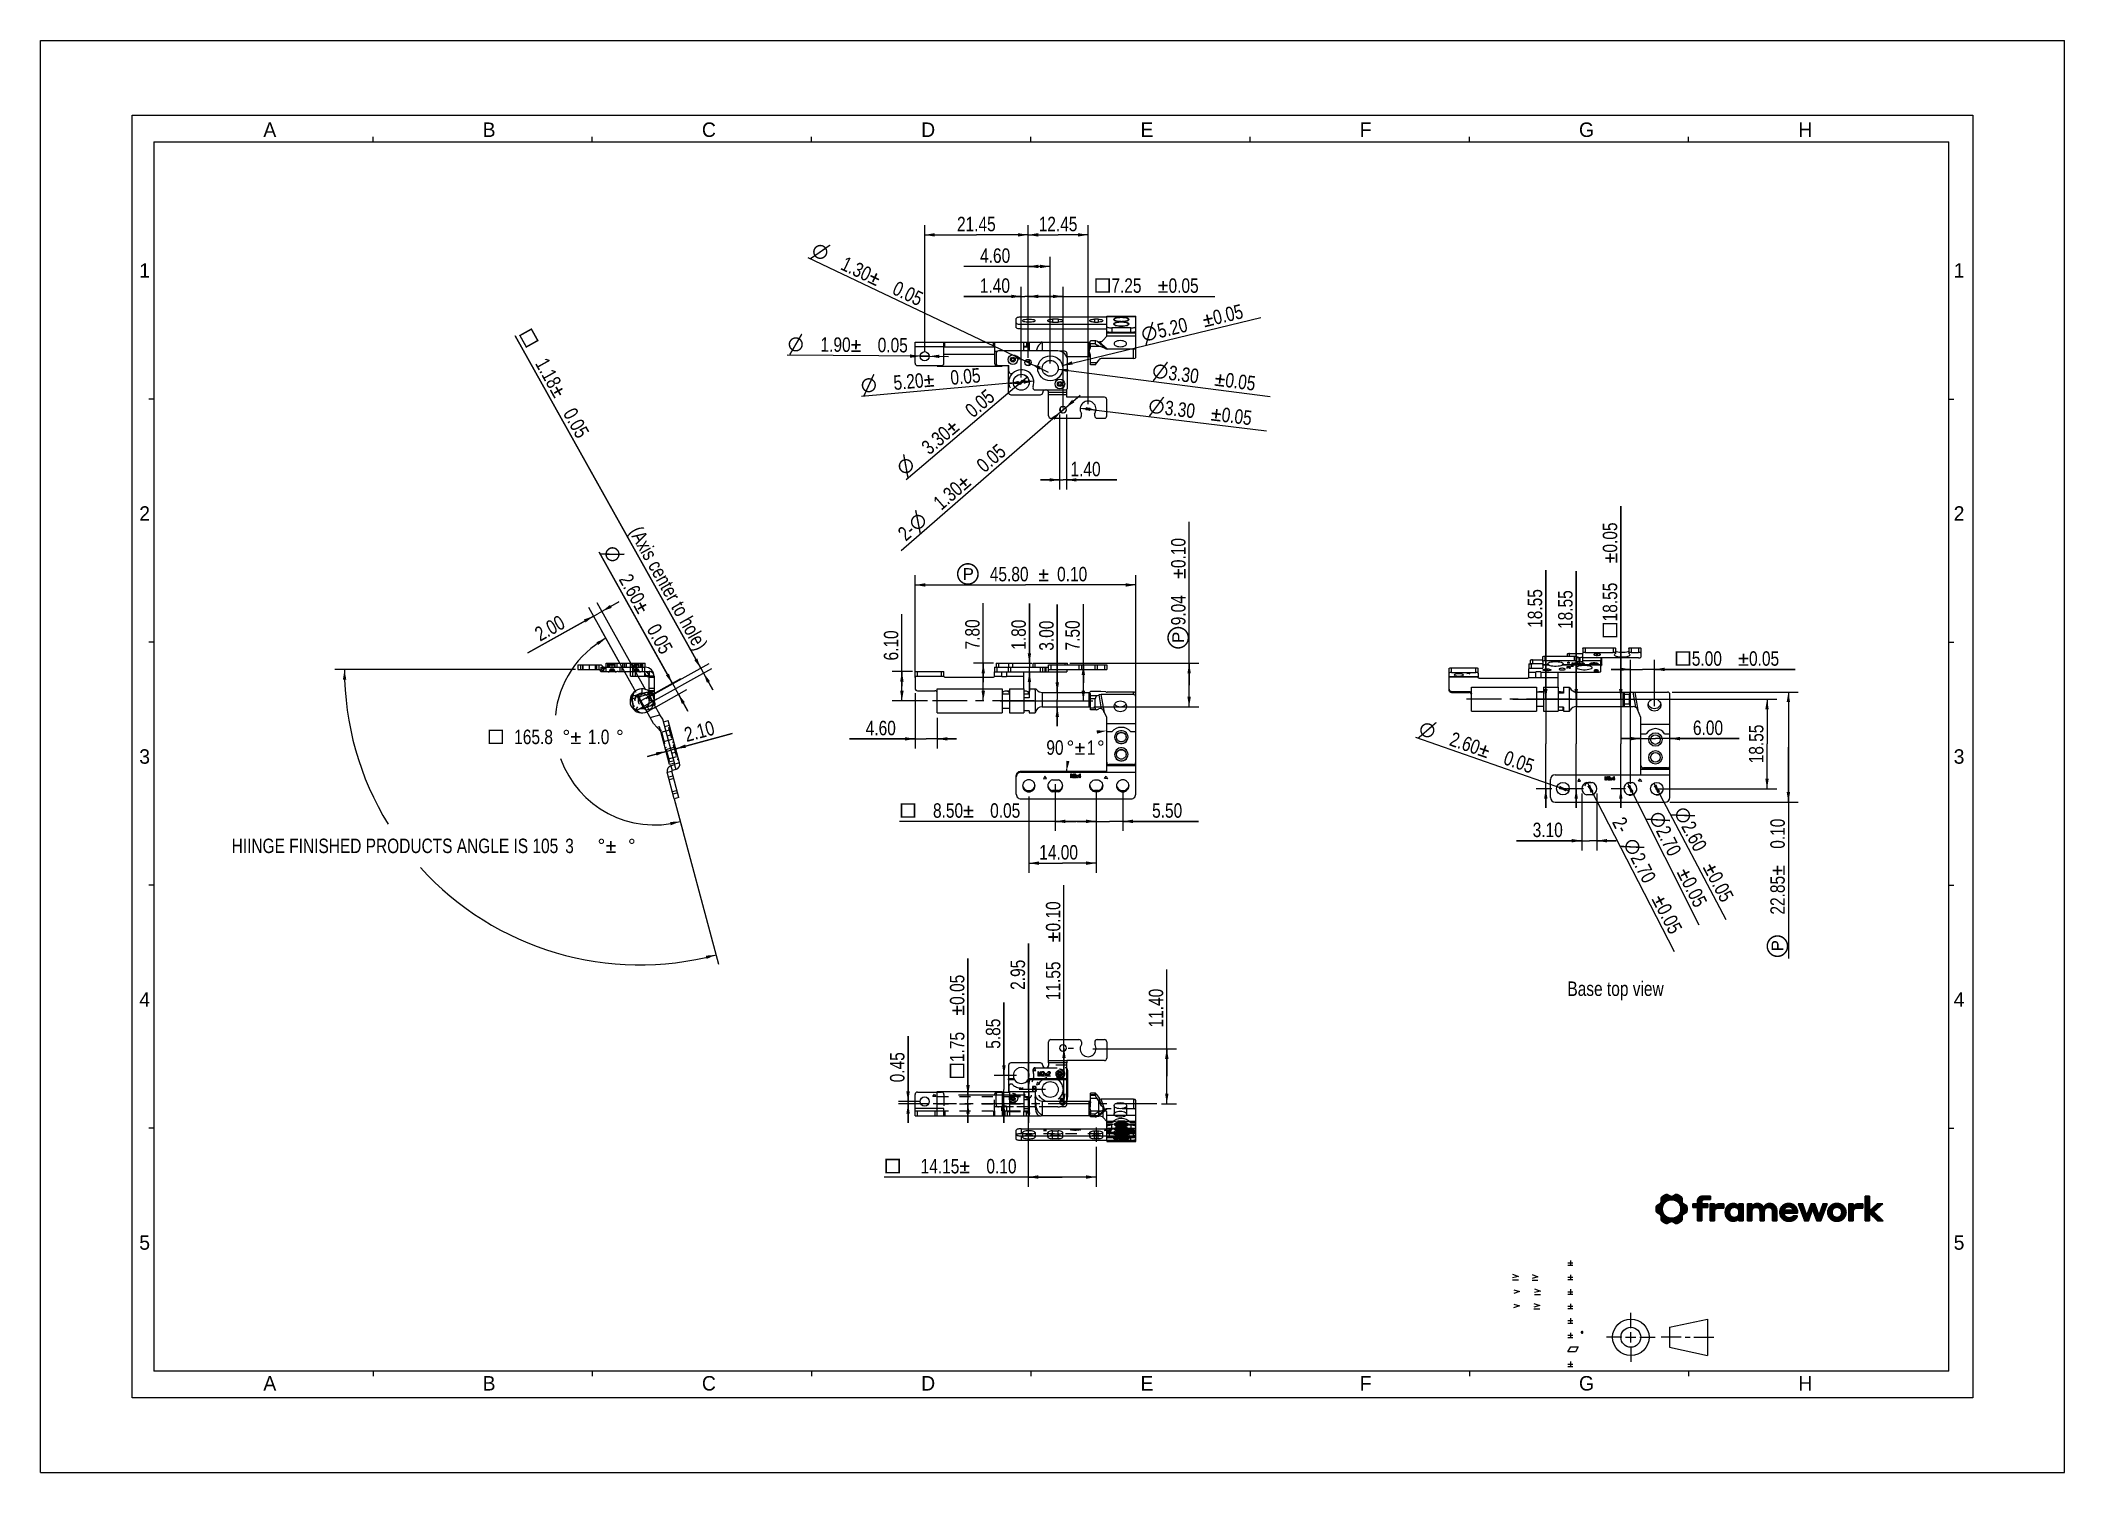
# Model space of a CAD drawing. Header units: millimetres. Extents: x 0 to 420, y 0 to 297.
import ezdxf
from ezdxf.enums import TextEntityAlignment as Align

# ---------------------------------------------------------------- set-up
doc = ezdxf.new("R2010")
doc.units = ezdxf.units.MM
doc.header["$LTSCALE"] = 23.1
doc.linetypes.add('CENTER', pattern=[0.6, 0.375, -0.075, 0.075, -0.075])
doc.linetypes.add('HIDDEN', pattern=[0.2, 0.1, -0.1])
doc.layers.get('0').update_dxf_attribs({"linetype": 'CONTINUOUS'})
for name, color, linetype in [('02___PRT_ALL_AXES', 7, 'CONTINUOUS'), ('ASSEM_MEM', 7, 'CONTINUOUS'), ('DETAIL', 7, 'CONTINUOUS')]:
    doc.layers.add(name, color=color, linetype=linetype)
doc.styles.get("Standard").update_dxf_attribs({"font": 'txt', "width": 0.8})
doc.styles.add('TEXTSTYLE_2', font='txt')
doc.dimstyles.new('DIMSTYLE_1', dxfattribs={"dimtxt": 3, "dimasz": 2.1, "dimexe": 2, "dimexo": 1, "dimgap": 0.75, "dimtad": 1, "dimzin": 0, "dimdsep": 46, "dimtxsty": 'STANDARD', "dimblk": '_FILLED', "dimblk1": '_FILLED', "dimblk2": '_FILLED', "dimcen": 0.09, "dimazin": 0, "dimtol": 1, "dimtp": 0.05, "dimtm": 0.05, "dimtfac": 1, "dimtofl": 0, "dimtmove": 0, "dimatfit": 3, "dimldrblk": '_FILLED', "dimfxl": 1, "dimtolj": 1, "dimtzin": 0, "dimarcsym": 0})
doc.dimstyles.new('DIMSTYLE_2', dxfattribs={"dimtxt": 3, "dimasz": 2.1, "dimexe": 2, "dimexo": 1, "dimgap": 0.75, "dimtad": 1, "dimzin": 0, "dimdsep": 46, "dimtxsty": 'STANDARD', "dimblk": '_FILLED', "dimblk1": '_FILLED', "dimblk2": '_FILLED', "dimcen": 0.09, "dimazin": 0, "dimtol": 1, "dimtp": 0.1, "dimtm": 0.1, "dimtfac": 1, "dimtofl": 0, "dimtmove": 0, "dimatfit": 3, "dimldrblk": '_FILLED', "dimfxl": 1, "dimtolj": 1, "dimtzin": 0, "dimarcsym": 0})
doc.dimstyles.new('DIMSTYLE_3', dxfattribs={"dimtxt": 3, "dimasz": 2.1, "dimexe": 2, "dimexo": 1, "dimgap": 0.75, "dimtad": 1, "dimzin": 0, "dimdsep": 46, "dimtxsty": 'STANDARD', "dimblk": '_FILLED', "dimblk1": '_FILLED', "dimblk2": '_FILLED', "dimcen": 0.09, "dimazin": 0, "dimtp": 0.01, "dimtm": 0.01, "dimtfac": 1, "dimtofl": 0, "dimtmove": 0, "dimatfit": 3, "dimldrblk": '_FILLED', "dimfxl": 1, "dimtolj": 1, "dimtzin": 0, "dimarcsym": 0})
doc.dimstyles.new('DIMSTYLE_4', dxfattribs={"dimtxt": 3, "dimasz": 2.1, "dimexe": 2, "dimexo": 1, "dimtad": 1, "dimzin": 0, "dimdsep": 46, "dimtxsty": 'STANDARD', "dimblk": '_FILLED', "dimblk1": '_FILLED', "dimblk2": '_FILLED', "dimcen": 0.09, "dimazin": 0, "dimtol": 1, "dimtp": 0.05, "dimtm": 0.05, "dimtfac": 1, "dimtmove": 0, "dimatfit": 2, "dimldrblk": '_FILLED', "dimfxl": 1, "dimtolj": 1, "dimtzin": 0, "dimarcsym": 0})
doc.dimstyles.new('DIMSTYLE_5', dxfattribs={"dimtxt": 3, "dimasz": 2.1, "dimexe": 2, "dimexo": 1, "dimtad": 1, "dimzin": 0, "dimdsep": 46, "dimtxsty": 'STANDARD', "dimblk": '_FILLED', "dimblk1": '_FILLED', "dimblk2": '_FILLED', "dimcen": 0.09, "dimazin": 0, "dimtol": 1, "dimtp": 0.05, "dimtm": 0.05, "dimtfac": 1, "dimtofl": 0, "dimtmove": 0, "dimatfit": 1, "dimldrblk": '_FILLED', "dimfxl": 1, "dimtolj": 1, "dimtzin": 0, "dimarcsym": 0})
doc.dimstyles.new('DIMSTYLE_6', dxfattribs={"dimtxt": 3, "dimasz": 2.1, "dimexe": 2, "dimexo": 1, "dimgap": 0.75, "dimtad": 1, "dimzin": 0, "dimdsep": 46, "dimtxsty": 'STANDARD', "dimblk": '_FILLED', "dimblk1": '_FILLED', "dimblk2": '_FILLED', "dimcen": 0.09, "dimazin": 0, "dimtp": 0.05, "dimtm": 0.05, "dimtfac": 1, "dimtofl": 0, "dimtmove": 0, "dimatfit": 3, "dimldrblk": '_FILLED', "dimfxl": 1, "dimtolj": 1, "dimtzin": 0, "dimarcsym": 0})
doc.dimstyles.new('DIMSTYLE_7', dxfattribs={"dimtxt": 3, "dimasz": 2.1, "dimexe": 2, "dimexo": 1, "dimgap": 1.5, "dimtad": 0, "dimtih": 1, "dimtoh": 1, "dimdec": 1, "dimzin": 0, "dimdsep": 46, "dimtxsty": 'STANDARD', "dimblk": '_FILLED', "dimblk1": '_FILLED', "dimblk2": '_FILLED', "dimcen": 0.09, "dimazin": 0, "dimtp": 0.5, "dimtm": 0.5, "dimtfac": 1, "dimtdec": 1, "dimtofl": 0, "dimtmove": 0, "dimatfit": 3, "dimldrblk": '_FILLED', "dimfxl": 1, "dimtolj": 1, "dimtzin": 0, "dimarcsym": 0})
doc.dimstyles.new('DIMSTYLE_8', dxfattribs={"dimtxt": 3, "dimasz": 2.1, "dimexe": 2, "dimexo": 1, "dimgap": 1.5, "dimtad": 0, "dimtih": 1, "dimtoh": 1, "dimdec": 0, "dimzin": 0, "dimdsep": 46, "dimtxsty": 'STANDARD', "dimblk": '_FILLED', "dimblk1": '_FILLED', "dimblk2": '_FILLED', "dimcen": 0.09, "dimazin": 0, "dimtol": 1, "dimtp": 1, "dimtm": 1, "dimtfac": 1, "dimtdec": 0, "dimtofl": 0, "dimtmove": 0, "dimatfit": 3, "dimldrblk": '_FILLED', "dimfxl": 1, "dimtolj": 1, "dimtzin": 0, "dimarcsym": 0})
doc.dimstyles.new('DIMSTYLE_9', dxfattribs={"dimtxt": 3, "dimasz": 2.1, "dimexe": 2, "dimexo": 1, "dimgap": 1.5, "dimtad": 0, "dimtih": 1, "dimtoh": 1, "dimdec": 1, "dimzin": 0, "dimdsep": 46, "dimtxsty": 'STANDARD', "dimblk": '_FILLED', "dimblk1": '_FILLED', "dimblk2": '_FILLED', "dimcen": 0.09, "dimazin": 0, "dimtol": 1, "dimtp": 1, "dimtm": 1, "dimtfac": 1, "dimtdec": 1, "dimtofl": 0, "dimtmove": 0, "dimatfit": 3, "dimldrblk": '_FILLED', "dimfxl": 1, "dimtolj": 1, "dimtzin": 0, "dimarcsym": 0})

msp = doc.modelspace()

# ---------------------------------------------------------------- texts
at = {"color": 7, "linetype": 'CONTINUOUS', "char_height": 3, "width": 3, "attachment_point": 1, "line_spacing_factor": 0.9, "style": 'TEXTSTYLE_2'}
for s, insert in [('A', (46.25, 280)), ('B', (91.75, 280)), ('C', (137.25, 280)), ('D', (182.75, 280)), ('E', (228.25, 280)), ('F', (273.75, 280)), ('G', (319.25, 280)), ('H', (364.75, 280)), ('1', (20.5, 250.8)), ('1', (397, 250.8)), ('2', (20.5, 200.4)), ('2', (397, 200.4)), ('3', (20.5, 150)), ('3', (397, 150)), ('4', (20.5, 99.6)), ('4', (397, 99.6)), ('5', (20.5, 49.2)), ('5', (397, 49.2)), ('A', (46.25, 20)), ('B', (91.75, 20)), ('C', (137.25, 20)), ('D', (182.75, 20)), ('E', (228.25, 20)), ('F', (273.75, 20)), ('G', (319.25, 20)), ('H', (364.75, 20))]:
    msp.add_mtext(s, dxfattribs=dict(at, insert=insert))
at = {"layer": 'DETAIL', "color": 7, "linetype": 'CONTINUOUS', "insert": (316.847, 101.838), "char_height": 3, "width": 31.2, "attachment_point": 1, "line_spacing_factor": 0.9}
msp.add_mtext('Base top view', dxfattribs=at)

# ---------------------------------------------------------------- blocks, each defined once
blk = doc.blocks.new('SYM301_BL0', base_point=(310.53, 34.5))
at = {"color": 7, "linetype": 'CONTINUOUS'}
for p, q in [((309.91, 35.07), (311.15, 34.61)), ((311.12, 34.61), (309.91, 34.29)), ((309.91, 33.93), (311.1, 33.93))]:
    blk.add_line(p, q, dxfattribs=at)
blk = doc.blocks.new('SYM301_BL1', base_point=(310.67, 37.51))
at = {"color": 7, "linetype": 'CONTINUOUS'}
for p, q in [((310.05, 38.08), (311.29, 37.62)), ((311.26, 37.62), (310.05, 37.3)), ((310.05, 36.94), (311.24, 36.94))]:
    blk.add_line(p, q, dxfattribs=at)
blk = doc.blocks.new('SYM301_BL2', base_point=(310.12, 40.46))
at = {"color": 7, "linetype": 'CONTINUOUS'}
for p, q in [((309.5, 41.03), (310.74, 40.57)), ((310.72, 40.57), (309.5, 40.25)), ((309.5, 39.89), (310.7, 39.89))]:
    blk.add_line(p, q, dxfattribs=at)
blk = doc.blocks.new('SYM001_BL3', base_point=(306.31, 34.52))
at = {"color": 7, "linetype": 'CONTINUOUS'}
for p, q in [((306.93, 34.59), (305.69, 34.13)), ((305.71, 34.91), (306.93, 34.59))]:
    blk.add_line(p, q, dxfattribs=at)
blk = doc.blocks.new('SYM001_BL4', base_point=(306.31, 37.48))
at = {"color": 7, "linetype": 'CONTINUOUS'}
for p, q in [((305.72, 37.87), (306.93, 37.56)), ((306.93, 37.56), (305.69, 37.09))]:
    blk.add_line(p, q, dxfattribs=at)
blk = doc.blocks.new('SYM301_BL5', base_point=(306.09, 40.56))
at = {"color": 7, "linetype": 'CONTINUOUS'}
for p, q in [((305.47, 41.13), (306.71, 40.67)), ((306.69, 40.67), (305.47, 40.36)), ((305.47, 39.99), (306.67, 39.99))]:
    blk.add_line(p, q, dxfattribs=at)
blk = doc.blocks.new('_FILLED')
at = {"color": 0, "linetype": 'BYBLOCK'}
blk.add_solid([(0, 0), (-1, 0.17), (-1, -0.17)], dxfattribs=at)
blk = doc.blocks.new('*D0')
at = {"color": 7, "linetype": 'CONTINUOUS'}
for p, q in [((192.46, 78.24), (192.46, 106.59)), ((192.46, 106.59), (192.46, 77.37)), ((203.93, 78.24), (190.46, 78.24)), ((192.46, 72.49), (192.46, 77.37)), ((192.46, 76.49), (192.46, 72.49))]:
    blk.add_line(p, q, dxfattribs=at)
at = {"color": 7, "linetype": 'CONTINUOUS', "xscale": 2.1, "yscale": 2.1, "zscale": 2.1}
for p, rotation in [((192.46, 78.24), 270), ((192.46, 76.49), 90)]:
    blk.add_blockref('_FILLED', p, dxfattribs=dict(at, rotation=rotation))
at = {"color": 7, "linetype": 'CONTINUOUS', "width": 0.8}
for s, p in [('0.05', (191.71, 96.99)), ('1.75', (191.71, 85.13))]:
    blk.add_text(s, height=3, rotation=90, dxfattribs=at).set_placement(p)
blk = doc.blocks.new('*D1')
at = {"color": 7, "linetype": 'CONTINUOUS'}
for p, q in [((212.38, 82.27), (212.38, 121.81)), ((212.38, 88.04), (212.38, 82.27)), ((213.23, 88.04), (214.38, 88.04)), ((212.38, 76.49), (212.38, 82.27))]:
    blk.add_line(p, q, dxfattribs=at)
at = {"color": 7, "linetype": 'CONTINUOUS', "xscale": 2.1, "yscale": 2.1, "zscale": 2.1}
for p, rotation in [((212.38, 88.04), 90), ((212.38, 76.49), 270)]:
    blk.add_blockref('_FILLED', p, dxfattribs=dict(at, rotation=rotation))
at = {"color": 7, "linetype": 'CONTINUOUS', "width": 0.8}
for s, p in [('0.10', (211.63, 112.21)), ('11.55', (211.63, 97.95))]:
    blk.add_text(s, height=3, rotation=90, dxfattribs=at).set_placement(p)
blk = doc.blocks.new('*D2')
at = {"color": 7, "linetype": 'CONTINUOUS'}
for p, q in [((180.03, 76.94), (180.03, 90.52)), ((180.03, 90.52), (180.03, 76.72)), ((182.48, 76.94), (178.03, 76.94)), ((184.22, 76.49), (178.03, 76.49)), ((180.03, 72.49), (180.03, 76.72)), ((180.03, 76.49), (180.03, 72.49))]:
    blk.add_line(p, q, dxfattribs=at)
at = {"color": 7, "linetype": 'CONTINUOUS', "xscale": 2.1, "yscale": 2.1, "zscale": 2.1}
for p, rotation in [((180.03, 76.94), 270), ((180.03, 76.49), 90)]:
    blk.add_blockref('_FILLED', p, dxfattribs=dict(at, rotation=rotation))
at = {"color": 7, "linetype": 'CONTINUOUS', "insert": (176.28, 80.92), "char_height": 3, "width": 9.6, "attachment_point": 1, "rotation": 90, "line_spacing_factor": 0.9}
blk.add_mtext('0.45', dxfattribs=at)
blk = doc.blocks.new('*D3')
at = {"color": 7, "linetype": 'CONTINUOUS'}
for p, q in [((199.92, 82.34), (199.92, 97.48)), ((199.92, 97.48), (199.92, 79.42)), ((202.53, 82.34), (197.92, 82.34)), ((199.92, 72.49), (199.92, 79.42)), ((199.92, 76.49), (199.92, 72.49))]:
    blk.add_line(p, q, dxfattribs=at)
at = {"color": 7, "linetype": 'CONTINUOUS', "xscale": 2.1, "yscale": 2.1, "zscale": 2.1}
for p, rotation in [((199.92, 82.34), 270), ((199.92, 76.49), 90)]:
    blk.add_blockref('_FILLED', p, dxfattribs=dict(at, rotation=rotation))
at = {"color": 7, "linetype": 'CONTINUOUS', "insert": (196.17, 87.88), "char_height": 3, "width": 9.6, "attachment_point": 1, "rotation": 90, "line_spacing_factor": 0.9}
blk.add_mtext('5.85', dxfattribs=at)
blk = doc.blocks.new('*D4')
at = {"color": 7, "linetype": 'CONTINUOUS'}
for p, q in [((205.05, 79.44), (205.05, 109.7)), ((205.05, 109.7), (205.05, 77.97)), ((208.53, 79.44), (203.05, 79.44)), ((205.05, 72.49), (205.05, 77.97)), ((205.05, 76.49), (205.05, 72.49))]:
    blk.add_line(p, q, dxfattribs=at)
at = {"color": 7, "linetype": 'CONTINUOUS', "xscale": 2.1, "yscale": 2.1, "zscale": 2.1}
for p, rotation in [((205.05, 79.44), 270), ((205.05, 76.49), 90)]:
    blk.add_blockref('_FILLED', p, dxfattribs=dict(at, rotation=rotation))
at = {"color": 7, "linetype": 'CONTINUOUS', "insert": (201.3, 100.1), "char_height": 3, "width": 9.6, "attachment_point": 1, "rotation": 90, "line_spacing_factor": 0.9}
blk.add_mtext('2.95', dxfattribs=at)
blk = doc.blocks.new('*D5')
at = {"color": 7, "linetype": 'CONTINUOUS'}
for p, q in [((233.72, 82.19), (233.72, 104.3)), ((218.38, 87.89), (235.72, 87.89)), ((233.72, 87.89), (233.72, 82.19)), ((233.72, 76.49), (233.72, 82.19)), ((232.65, 76.49), (235.72, 76.49))]:
    blk.add_line(p, q, dxfattribs=at)
at = {"color": 7, "linetype": 'CONTINUOUS', "xscale": 2.1, "yscale": 2.1, "zscale": 2.1}
for p, rotation in [((233.72, 87.89), 90), ((233.72, 76.49), 270)]:
    blk.add_blockref('_FILLED', p, dxfattribs=dict(at, rotation=rotation))
at = {"color": 7, "linetype": 'CONTINUOUS', "insert": (229.97, 92.3), "char_height": 3, "width": 12, "attachment_point": 1, "rotation": 90, "line_spacing_factor": 0.9}
blk.add_mtext('11.40', dxfattribs=at)
blk = doc.blocks.new('*D6')
at = {"color": 7, "linetype": 'CONTINUOUS'}
for p, q in [((204.93, 77.24), (204.93, 59.28)), ((219.08, 67.56), (219.08, 59.28)), ((212, 61.28), (175.04, 61.28)), ((204.93, 61.28), (212, 61.28)), ((219.08, 61.28), (212, 61.28))]:
    blk.add_line(p, q, dxfattribs=at)
at = {"color": 7, "linetype": 'CONTINUOUS', "xscale": 2.1, "yscale": 2.1, "zscale": 2.1, "rotation": 180}
blk.add_blockref('_FILLED', (204.93, 61.28), dxfattribs=at)
at = {"color": 7, "linetype": 'CONTINUOUS', "xscale": 2.1, "yscale": 2.1, "zscale": 2.1}
blk.add_blockref('_FILLED', (219.08, 61.28), dxfattribs=at)
at = {"color": 7, "linetype": 'CONTINUOUS', "width": 0.8}
for s, p in [('14.15', (190.67, 62.03)), ('0.10', (202.53, 62.03))]:
    blk.add_text(s, height=3, dxfattribs=at).set_placement(p, align=Align.RIGHT)
blk = doc.blocks.new('*D7')
at = {"color": 7, "linetype": 'CONTINUOUS'}
for p, q in [((205.21, 167.83), (205.21, 180.24)), ((205.21, 180.24), (205.21, 166.93)), ((205.21, 162.03), (205.21, 166.93)), ((205.21, 166.03), (205.21, 162.03))]:
    blk.add_line(p, q, dxfattribs=at)
at = {"color": 7, "linetype": 'CONTINUOUS', "xscale": 2.1, "yscale": 2.1, "zscale": 2.1}
for p, rotation in [((205.21, 167.83), 270), ((205.21, 166.03), 90)]:
    blk.add_blockref('_FILLED', p, dxfattribs=dict(at, rotation=rotation))
at = {"color": 7, "linetype": 'CONTINUOUS', "insert": (201.46, 170.64), "char_height": 3, "width": 9.6, "attachment_point": 1, "rotation": 90, "line_spacing_factor": 0.9}
blk.add_mtext('1.80', dxfattribs=at)
blk = doc.blocks.new('*D8')
at = {"color": 7, "linetype": 'CONTINUOUS'}
for p, q in [((210.99, 161.79), (210.99, 180.04)), ((210.99, 180.04), (210.99, 160.29)), ((210.99, 154.79), (210.99, 160.29)), ((210.99, 158.79), (210.99, 154.79))]:
    blk.add_line(p, q, dxfattribs=at)
at = {"color": 7, "linetype": 'CONTINUOUS', "xscale": 2.1, "yscale": 2.1, "zscale": 2.1}
for p, rotation in [((210.99, 161.79), 270), ((210.99, 158.79), 90)]:
    blk.add_blockref('_FILLED', p, dxfattribs=dict(at, rotation=rotation))
at = {"color": 7, "linetype": 'CONTINUOUS', "insert": (207.24, 170.44), "char_height": 3, "width": 9.6, "attachment_point": 1, "rotation": 90, "line_spacing_factor": 0.9}
blk.add_mtext('3.00', dxfattribs=at)
blk = doc.blocks.new('*D9')
at = {"color": 7, "linetype": 'CONTINUOUS'}
for p, q in [((238.35, 163.31), (238.35, 197.17)), ((213.63, 167.83), (240.35, 167.83)), ((238.35, 167.83), (238.35, 163.31)), ((238.35, 158.79), (238.35, 163.31)), ((218.58, 158.79), (240.35, 158.79))]:
    blk.add_line(p, q, dxfattribs=at)
at = {"color": 7, "linetype": 'CONTINUOUS', "xscale": 2.1, "yscale": 2.1, "zscale": 2.1}
for p, rotation in [((238.35, 167.83), 90), ((238.35, 158.79), 270)]:
    blk.add_blockref('_FILLED', p, dxfattribs=dict(at, rotation=rotation))
at = {"color": 7, "linetype": 'CONTINUOUS', "width": 0.8}
for s, p in [('0.10', (237.6, 187.57)), ('9.04', (237.6, 175.71))]:
    blk.add_text(s, height=3, rotation=90, dxfattribs=at).set_placement(p)
blk = doc.blocks.new('*D10')
at = {"color": 7, "linetype": 'CONTINUOUS'}
for p, q in [((215.74, 220.76), (217.38, 220.56)), ((219.02, 220.36), (217.38, 220.56)), ((217.38, 220.56), (254.4, 216.04))]:
    blk.add_line(p, q, dxfattribs=at)
at = {"color": 7, "linetype": 'CONTINUOUS', "xscale": 2.1, "yscale": 2.1, "zscale": 2.1}
for p, rotation in [((215.74, 220.76), 173.0334743997), ((219.02, 220.36), 353.0334743997)]:
    blk.add_blockref('_FILLED', p, dxfattribs=dict(at, rotation=rotation))
at = {"color": 7, "linetype": 'CONTINUOUS', "width": 0.8}
for s, p in [('3.30', (233.18, 219.39)), ('0.05', (244.96, 217.95))]:
    blk.add_text(s, height=3, rotation=-6.9665, dxfattribs=at).set_placement(p)
blk = doc.blocks.new('*D11')
at = {"color": 7, "linetype": 'CONTINUOUS'}
blk.add_line((211.17, 228.81), (255.15, 223.19), dxfattribs=at)
at = {"color": 7, "linetype": 'CONTINUOUS', "xscale": 2.1, "yscale": 2.1, "zscale": 2.1, "rotation": 172.7183956261}
blk.add_blockref('_FILLED', (211.17, 228.81), dxfattribs=at)
at = {"color": 7, "linetype": 'CONTINUOUS', "width": 0.8}
for s, p in [('3.30', (233.95, 226.65)), ('0.05', (245.72, 225.15))]:
    blk.add_text(s, height=3, rotation=-7.2816, dxfattribs=at).set_placement(p)
blk = doc.blocks.new('*D12')
at = {"color": 7, "linetype": 'CONTINUOUS'}
blk.add_line((212.06, 229.62), (253.22, 239.53), dxfattribs=at)
at = {"color": 7, "linetype": 'CONTINUOUS', "xscale": 2.1, "yscale": 2.1, "zscale": 2.1, "rotation": 193.5358519167}
blk.add_blockref('_FILLED', (212.06, 229.62), dxfattribs=at)
at = {"color": 7, "linetype": 'CONTINUOUS', "width": 0.8}
for s, p in [('5.20', (232.18, 235.24)), ('0.05', (243.71, 238.01))]:
    blk.add_text(s, height=3, rotation=13.5359, dxfattribs=at).set_placement(p)
blk = doc.blocks.new('*D13')
at = {"color": 7, "linetype": 'CONTINUOUS'}
for p, q in [((204.79, 227.18), (203.53, 226.11)), ((203.53, 226.11), (179.66, 205.91)), ((202.27, 225.05), (203.53, 226.11))]:
    blk.add_line(p, q, dxfattribs=at)
at = {"color": 7, "linetype": 'CONTINUOUS', "xscale": 2.1, "yscale": 2.1, "zscale": 2.1}
for p, rotation in [((204.79, 227.18), 40.25244437), ((202.27, 225.05), 220.25244437)]:
    blk.add_blockref('_FILLED', p, dxfattribs=dict(at, rotation=rotation))
at = {"color": 7, "linetype": 'CONTINUOUS', "width": 0.8}
for s, p in [('0.05', (198.26, 222.63)), ('3.30', (189.2, 214.97))]:
    blk.add_text(s, height=3, rotation=40.2524, dxfattribs=at).set_placement(p, align=Align.RIGHT)
blk = doc.blocks.new('*D14')
at = {"color": 7, "linetype": 'CONTINUOUS'}
for p, q in [((203.53, 226.11), (170.34, 223.14)), ((200.94, 225.88), (203.53, 226.11)), ((206.12, 226.35), (203.53, 226.11))]:
    blk.add_line(p, q, dxfattribs=at)
at = {"color": 7, "linetype": 'CONTINUOUS', "xscale": 2.1, "yscale": 2.1, "zscale": 2.1}
for p, rotation in [((200.94, 225.88), 185.1184796368), ((206.12, 226.35), 5.1184796368)]:
    blk.add_blockref('_FILLED', p, dxfattribs=dict(at, rotation=rotation))
at = {"color": 7, "linetype": 'CONTINUOUS', "width": 0.8}
for s, p in [('5.20', (183.36, 225.06)), ('0.05', (195.17, 226.12))]:
    blk.add_text(s, height=3, rotation=5.1185, dxfattribs=at).set_placement(p, align=Align.RIGHT)
blk = doc.blocks.new('*D15')
at = {"color": 7, "linetype": 'CONTINUOUS'}
for p, q in [((183.48, 231.51), (154.95, 231.77)), ((182.53, 231.52), (183.48, 231.51)), ((184.43, 231.51), (183.48, 231.51)), ((183.48, 231.51), (188.43, 231.47))]:
    blk.add_line(p, q, dxfattribs=at)
at = {"color": 7, "linetype": 'CONTINUOUS', "xscale": 2.1, "yscale": 2.1, "zscale": 2.1}
for p, rotation in [((182.53, 231.52), 359.4804301422), ((184.43, 231.51), 179.4804477216)]:
    blk.add_blockref('_FILLED', p, dxfattribs=dict(at, rotation=rotation))
at = {"color": 7, "linetype": 'CONTINUOUS', "width": 0.8}
for s, p in [('1.90', (168.1, 232.4)), ('0.05', (179.96, 232.3))]:
    blk.add_text(s, height=3, rotation=-0.5217, dxfattribs=at).set_placement(p, align=Align.RIGHT)
blk = doc.blocks.new('*D16')
at = {"color": 7, "linetype": 'CONTINUOUS'}
for p, q in [((212.23, 220.41), (215.74, 223.47)), ((212.23, 220.41), (178.6, 191.18)), ((211.74, 219.99), (212.23, 220.41)), ((212.72, 220.84), (212.23, 220.41))]:
    blk.add_line(p, q, dxfattribs=at)
at = {"color": 7, "linetype": 'CONTINUOUS', "xscale": 2.1, "yscale": 2.1, "zscale": 2.1}
for p, rotation in [((211.74, 219.99), 40.9968116107), ((212.72, 220.84), 220.9968116107)]:
    blk.add_blockref('_FILLED', p, dxfattribs=dict(at, rotation=rotation))
at = {"color": 7, "linetype": 'CONTINUOUS', "width": 0.8}
for s, p in [('0.05', (200.6, 211.3)), ('1.30', (191.64, 203.52)), ('2-', (181.73, 194.9))]:
    blk.add_text(s, height=3, rotation=40.9958, dxfattribs=at).set_placement(p, align=Align.RIGHT)
blk = doc.blocks.new('*D17')
at = {"color": 7, "linetype": 'CONTINUOUS'}
for p, q in [((211.48, 219.41), (211.48, 203.87)), ((212.88, 219.41), (212.88, 203.87)), ((211.48, 205.87), (207.48, 205.87)), ((207.48, 205.87), (212.18, 205.87)), ((223.34, 205.87), (212.18, 205.87)), ((212.88, 205.87), (223.34, 205.87))]:
    blk.add_line(p, q, dxfattribs=at)
at = {"color": 7, "linetype": 'CONTINUOUS', "xscale": 2.1, "yscale": 2.1, "zscale": 2.1}
blk.add_blockref('_FILLED', (211.48, 205.87), dxfattribs=at)
at = {"color": 7, "linetype": 'CONTINUOUS', "xscale": 2.1, "yscale": 2.1, "zscale": 2.1, "rotation": 180}
blk.add_blockref('_FILLED', (212.88, 205.87), dxfattribs=at)
at = {"color": 7, "linetype": 'CONTINUOUS', "insert": (213.74, 209.62), "char_height": 3, "width": 9.6, "attachment_point": 1, "line_spacing_factor": 0.9}
blk.add_mtext('1.40', dxfattribs=at)
blk = doc.blocks.new('*D18')
at = {"color": 7, "linetype": 'CONTINUOUS'}
for p, q in [((204.93, 231.21), (204.93, 252.14)), ((209.53, 230.01), (209.53, 252.14)), ((207.23, 250.14), (191.62, 250.14)), ((204.93, 250.14), (207.23, 250.14)), ((209.53, 250.14), (207.23, 250.14))]:
    blk.add_line(p, q, dxfattribs=at)
at = {"color": 7, "linetype": 'CONTINUOUS', "xscale": 2.1, "yscale": 2.1, "zscale": 2.1, "rotation": 180}
blk.add_blockref('_FILLED', (204.93, 250.14), dxfattribs=at)
at = {"color": 7, "linetype": 'CONTINUOUS', "xscale": 2.1, "yscale": 2.1, "zscale": 2.1}
blk.add_blockref('_FILLED', (209.53, 250.14), dxfattribs=at)
at = {"color": 7, "linetype": 'CONTINUOUS', "insert": (201.22, 253.89), "char_height": 3, "width": 9.6, "attachment_point": 3, "line_spacing_factor": 0.9}
blk.add_mtext('4.60', dxfattribs=at)
blk = doc.blocks.new('*D19')
at = {"color": 7, "linetype": 'CONTINUOUS'}
for p, q in [((203.53, 243.92), (191.58, 243.92)), ((191.58, 243.92), (204.23, 243.92)), ((203.53, 227.11), (203.53, 245.92)), ((208.93, 243.92), (204.23, 243.92)), ((204.93, 231.21), (204.93, 245.92)), ((204.93, 243.92), (208.93, 243.92))]:
    blk.add_line(p, q, dxfattribs=at)
at = {"color": 7, "linetype": 'CONTINUOUS', "xscale": 2.1, "yscale": 2.1, "zscale": 2.1}
blk.add_blockref('_FILLED', (203.53, 243.92), dxfattribs=at)
at = {"color": 7, "linetype": 'CONTINUOUS', "xscale": 2.1, "yscale": 2.1, "zscale": 2.1, "rotation": 180}
blk.add_blockref('_FILLED', (204.93, 243.92), dxfattribs=at)
at = {"color": 7, "linetype": 'CONTINUOUS', "insert": (201.18, 247.67), "char_height": 3, "width": 9.6, "attachment_point": 3, "line_spacing_factor": 0.9}
blk.add_mtext('1.40', dxfattribs=at)
blk = doc.blocks.new('*D20')
at = {"color": 7, "linetype": 'CONTINUOUS'}
for p, q in [((183.48, 232.51), (183.48, 258.69)), ((183.48, 256.69), (194.2, 256.69)), ((204.93, 256.69), (194.2, 256.69)), ((204.93, 231.21), (204.93, 258.69))]:
    blk.add_line(p, q, dxfattribs=at)
at = {"color": 7, "linetype": 'CONTINUOUS', "xscale": 2.1, "yscale": 2.1, "zscale": 2.1, "rotation": 180}
blk.add_blockref('_FILLED', (183.48, 256.69), dxfattribs=at)
at = {"color": 7, "linetype": 'CONTINUOUS', "xscale": 2.1, "yscale": 2.1, "zscale": 2.1}
blk.add_blockref('_FILLED', (204.93, 256.69), dxfattribs=at)
at = {"color": 7, "linetype": 'CONTINUOUS', "insert": (194.2, 260.44), "char_height": 3, "width": 12, "attachment_point": 2, "line_spacing_factor": 0.9}
blk.add_mtext('21.45', dxfattribs=at)
blk = doc.blocks.new('*D21')
at = {"color": 7, "linetype": 'CONTINUOUS'}
for p, q in [((204.93, 231.21), (204.93, 258.69)), ((204.93, 256.69), (211.15, 256.69)), ((217.38, 256.69), (211.15, 256.69)), ((217.38, 221.56), (217.38, 258.69))]:
    blk.add_line(p, q, dxfattribs=at)
at = {"color": 7, "linetype": 'CONTINUOUS', "xscale": 2.1, "yscale": 2.1, "zscale": 2.1, "rotation": 180}
blk.add_blockref('_FILLED', (204.93, 256.69), dxfattribs=at)
at = {"color": 7, "linetype": 'CONTINUOUS', "xscale": 2.1, "yscale": 2.1, "zscale": 2.1}
blk.add_blockref('_FILLED', (217.38, 256.69), dxfattribs=at)
at = {"color": 7, "linetype": 'CONTINUOUS', "insert": (211.15, 260.44), "char_height": 3, "width": 12, "attachment_point": 2, "line_spacing_factor": 0.9}
blk.add_mtext('12.45', dxfattribs=at)
blk = doc.blocks.new('*D22')
at = {"color": 7, "linetype": 'CONTINUOUS'}
for p, q in [((204.93, 231.86), (204.93, 245.92)), ((204.93, 243.92), (208.55, 243.92)), ((212.18, 243.92), (208.55, 243.92)), ((208.55, 243.92), (243.68, 243.92)), ((212.18, 220.76), (212.18, 245.92))]:
    blk.add_line(p, q, dxfattribs=at)
at = {"color": 7, "linetype": 'CONTINUOUS', "xscale": 2.1, "yscale": 2.1, "zscale": 2.1, "rotation": 180}
blk.add_blockref('_FILLED', (204.93, 243.92), dxfattribs=at)
at = {"color": 7, "linetype": 'CONTINUOUS', "xscale": 2.1, "yscale": 2.1, "zscale": 2.1}
blk.add_blockref('_FILLED', (212.18, 243.92), dxfattribs=at)
at = {"color": 7, "linetype": 'CONTINUOUS', "width": 0.8}
for s, p in [('7.25', (222.22, 244.67)), ('0.05', (234.08, 244.67))]:
    blk.add_text(s, height=3, dxfattribs=at).set_placement(p)
blk = doc.blocks.new('*D23')
at = {"color": 7, "linetype": 'CONTINUOUS'}
for p, q in [((181.48, 164.88), (181.48, 186.08)), ((227.28, 143.95), (227.28, 186.08)), ((181.48, 184.08), (204.38, 184.08)), ((227.28, 184.08), (204.38, 184.08))]:
    blk.add_line(p, q, dxfattribs=at)
at = {"color": 7, "linetype": 'CONTINUOUS', "xscale": 2.1, "yscale": 2.1, "zscale": 2.1, "rotation": 180}
blk.add_blockref('_FILLED', (181.48, 184.08), dxfattribs=at)
at = {"color": 7, "linetype": 'CONTINUOUS', "xscale": 2.1, "yscale": 2.1, "zscale": 2.1}
blk.add_blockref('_FILLED', (227.28, 184.08), dxfattribs=at)
at = {"color": 7, "linetype": 'CONTINUOUS', "width": 0.8}
for s, p in [('45.80', (201.01, 184.83)), ('0.10', (214.08, 184.83))]:
    blk.add_text(s, height=3, dxfattribs=at).set_placement(p, align=Align.CENTER)
blk = doc.blocks.new('*D24')
at = {"color": 7, "linetype": 'CONTINUOUS'}
for p, q in [((111.03, 166.53), (61.07, 166.53)), ((131.51, 139.72), (140.7, 105.43))]:
    blk.add_line(p, q, dxfattribs=at)
for start, end in [(180, 211.5539), (222.0845, 285)]:
    blk.add_arc((124.33, 166.53), 61.26, start, end, dxfattribs=at)
for points in [[(63.46, 164.44), (63.07, 166.53), (62.76, 164.42)], [(138.23, 106.51), (140.18, 107.36), (138.06, 107.19)]]:
    blk.add_solid(points, dxfattribs=at)
at = {"color": 7, "linetype": 'CONTINUOUS', "insert": (75.17, 131.47), "char_height": 3, "width": 145.1407, "attachment_point": 2, "line_spacing_factor": 0.9}
blk.add_mtext('HIINGE FINISHED PRODUCTS ANGLE IS 105{\\ftxt;\\W0.0001;\\H0.0001;\\~}{\\ftxt;\\W1.304029304;\\H3.0; }{\\ftxt;\\W0.0001;\\H0.0001;\\~}3{\\ftxt;\\W0.0001;\\H0.0001;\\~}{\\ftxt;\\W0.5494505495;\\H3.0; }{\\ftxt;\\W0.0001;\\H0.0001;\\~}', dxfattribs=at)
blk = doc.blocks.new('*D25')
at = {"color": 7, "linetype": 'CONTINUOUS'}
for p, q in [((327.93, 160.37), (327.93, 200.39)), ((327.93, 200.39), (327.93, 151.1)), ((305.5, 160.37), (329.93, 160.37)), ((327.93, 137.82), (327.93, 151.1)), ((328.91, 141.82), (325.93, 141.82)), ((327.93, 141.82), (327.93, 137.82))]:
    blk.add_line(p, q, dxfattribs=at)
at = {"color": 7, "linetype": 'CONTINUOUS', "xscale": 2.1, "yscale": 2.1, "zscale": 2.1}
for p, rotation in [((327.93, 160.37), 270), ((327.93, 141.82), 90)]:
    blk.add_blockref('_FILLED', p, dxfattribs=dict(at, rotation=rotation))
at = {"color": 7, "linetype": 'CONTINUOUS', "width": 0.8}
for s, p in [('0.05', (327.18, 190.79)), ('18.55', (327.18, 176.52))]:
    blk.add_text(s, height=3, rotation=90, dxfattribs=at).set_placement(p)
blk = doc.blocks.new('*D26')
at = {"color": 7, "linetype": 'CONTINUOUS'}
for p, q in [((318.67, 160.37), (318.67, 186.95)), ((318.67, 186.95), (318.67, 151.1)), ((317.71, 160.37), (316.67, 160.37)), ((318.67, 137.82), (318.67, 151.1)), ((320.21, 141.82), (316.67, 141.82)), ((318.67, 141.82), (318.67, 137.82))]:
    blk.add_line(p, q, dxfattribs=at)
at = {"color": 7, "linetype": 'CONTINUOUS', "xscale": 2.1, "yscale": 2.1, "zscale": 2.1}
for p, rotation in [((318.67, 160.37), 270), ((318.67, 141.82), 90)]:
    blk.add_blockref('_FILLED', p, dxfattribs=dict(at, rotation=rotation))
at = {"color": 7, "linetype": 'CONTINUOUS', "insert": (314.92, 174.95), "char_height": 3, "width": 12, "attachment_point": 1, "rotation": 90, "line_spacing_factor": 0.9}
blk.add_mtext('18.55', dxfattribs=at)
blk = doc.blocks.new('*D27')
at = {"color": 7, "linetype": 'CONTINUOUS'}
for p, q in [((312.36, 160.37), (312.36, 187.18)), ((312.36, 187.18), (312.36, 151.1)), ((308.93, 160.37), (314.36, 160.37)), ((312.36, 137.82), (312.36, 151.1)), ((313.61, 141.82), (310.36, 141.82)), ((312.36, 141.82), (312.36, 137.82))]:
    blk.add_line(p, q, dxfattribs=at)
at = {"color": 7, "linetype": 'CONTINUOUS', "xscale": 2.1, "yscale": 2.1, "zscale": 2.1}
for p, rotation in [((312.36, 160.37), 270), ((312.36, 141.82), 90)]:
    blk.add_blockref('_FILLED', p, dxfattribs=dict(at, rotation=rotation))
at = {"color": 7, "linetype": 'CONTINUOUS', "insert": (308.61, 175.18), "char_height": 3, "width": 12, "attachment_point": 1, "rotation": 90, "line_spacing_factor": 0.9}
blk.add_mtext('18.55', dxfattribs=at)
blk = doc.blocks.new('*D28')
at = {"color": 7, "linetype": 'CONTINUOUS'}
for p, q in [((311.06, 160.37), (360.27, 160.37)), ((358.27, 160.37), (358.27, 151.1)), ((358.27, 141.82), (358.27, 151.1)), ((335.11, 141.82), (360.27, 141.82))]:
    blk.add_line(p, q, dxfattribs=at)
at = {"color": 7, "linetype": 'CONTINUOUS', "xscale": 2.1, "yscale": 2.1, "zscale": 2.1}
for p, rotation in [((358.27, 160.37), 90), ((358.27, 141.82), 270)]:
    blk.add_blockref('_FILLED', p, dxfattribs=dict(at, rotation=rotation))
at = {"color": 7, "linetype": 'CONTINUOUS', "insert": (354.52, 151.1), "char_height": 3, "width": 12, "attachment_point": 2, "rotation": 90, "line_spacing_factor": 0.9}
blk.add_mtext('18.55', dxfattribs=at)
blk = doc.blocks.new('*D29')
at = {"color": 7, "linetype": 'CONTINUOUS'}
for p, q in [((334.81, 142.97), (335.41, 141.82)), ((336.02, 140.67), (335.41, 141.82)), ((335.41, 141.82), (349.73, 114.69))]:
    blk.add_line(p, q, dxfattribs=at)
at = {"color": 7, "linetype": 'CONTINUOUS', "xscale": 2.1, "yscale": 2.1, "zscale": 2.1}
for p, rotation in [((334.81, 142.97), 117.8242443795), ((336.02, 140.67), 297.8242443795)]:
    blk.add_blockref('_FILLED', p, dxfattribs=dict(at, rotation=rotation))
at = {"color": 7, "linetype": 'CONTINUOUS', "width": 0.8}
for s, p in [('2.60', (340.38, 134.02)), ('0.05', (345.92, 123.53))]:
    blk.add_text(s, height=3, rotation=-62.1758, dxfattribs=at).set_placement(p)
blk = doc.blocks.new('*D30')
at = {"color": 7, "linetype": 'CONTINUOUS'}
for p, q in [((329.31, 143.03), (329.91, 141.82)), ((330.52, 140.62), (329.91, 141.82)), ((329.91, 141.82), (344.12, 113.59))]:
    blk.add_line(p, q, dxfattribs=at)
at = {"color": 7, "linetype": 'CONTINUOUS', "xscale": 2.1, "yscale": 2.1, "zscale": 2.1}
for p, rotation in [((329.31, 143.03), 116.7140339106), ((330.52, 140.62), 296.7140339106)]:
    blk.add_blockref('_FILLED', p, dxfattribs=dict(at, rotation=rotation))
at = {"color": 7, "linetype": 'CONTINUOUS', "width": 0.8}
for s, p in [('2.70', (335.14, 133.1)), ('0.05', (340.48, 122.5))]:
    blk.add_text(s, height=3, rotation=-63.286, dxfattribs=at).set_placement(p)
blk = doc.blocks.new('*D31')
at = {"color": 7, "linetype": 'CONTINUOUS'}
for p, q in [((315.91, 141.82), (285.4, 152.43)), ((314.69, 142.25), (315.91, 141.82)), ((317.14, 141.4), (315.91, 141.82))]:
    blk.add_line(p, q, dxfattribs=at)
at = {"color": 7, "linetype": 'CONTINUOUS', "xscale": 2.1, "yscale": 2.1, "zscale": 2.1}
for p, rotation in [((314.69, 142.25), 160.8397905822), ((317.14, 141.4), 340.8397905822)]:
    blk.add_blockref('_FILLED', p, dxfattribs=dict(at, rotation=rotation))
at = {"color": 7, "linetype": 'CONTINUOUS', "width": 0.8}
for s, p in [('2.60', (298.05, 148.82)), ('0.05', (309.26, 144.93))]:
    blk.add_text(s, height=3, rotation=-19.1602, dxfattribs=at).set_placement(p, align=Align.RIGHT)
blk = doc.blocks.new('*D32')
at = {"color": 7, "linetype": 'CONTINUOUS'}
for p, q in [((332.11, 152.21), (328.11, 152.21)), ((328.11, 152.21), (335.11, 152.21)), ((352.5, 152.21), (335.11, 152.21)), ((338.11, 152.21), (352.5, 152.21))]:
    blk.add_line(p, q, dxfattribs=at)
at = {"color": 7, "linetype": 'CONTINUOUS', "xscale": 2.1, "yscale": 2.1, "zscale": 2.1}
blk.add_blockref('_FILLED', (332.11, 152.21), dxfattribs=at)
at = {"color": 7, "linetype": 'CONTINUOUS', "xscale": 2.1, "yscale": 2.1, "zscale": 2.1, "rotation": 180}
blk.add_blockref('_FILLED', (338.11, 152.21), dxfattribs=at)
at = {"color": 7, "linetype": 'CONTINUOUS', "insert": (342.9, 155.96), "char_height": 3, "width": 9.6, "attachment_point": 1, "line_spacing_factor": 0.9}
blk.add_mtext('6.00', dxfattribs=at)
blk = doc.blocks.new('*D33')
at = {"color": 7, "linetype": 'CONTINUOUS'}
blk.add_line((221.28, 151.84), (221.28, 154.67), dxfattribs=at)
blk.add_arc((221.28, 145.48), 8.36, 177.423, 180, dxfattribs=at)
for points in [[(219.24, 153.23), (221.28, 153.84), (219.15, 153.92)], [(212.84, 147.61), (212.92, 145.48), (213.53, 147.52)]]:
    blk.add_solid(points, dxfattribs=at)
at = {"color": 7, "linetype": 'CONTINUOUS', "width": 0.8}
for s, p in [('90', (210.51, 148.86)), ('1', (218.02, 148.86))]:
    blk.add_text(s, height=3, dxfattribs=at).set_placement(p, align=Align.CENTER)
blk = doc.blocks.new('*D34')
at = {"color": 7, "linetype": 'CONTINUOUS'}
for p, q in [((131.11, 163.68), (115.91, 190.9)), ((115.91, 190.9), (131.75, 162.55)), ((126.58, 161.15), (132.86, 164.66)), ((127.76, 158.83), (134.13, 162.39)), ((134.33, 157.92), (131.75, 162.55)), ((132.38, 161.41), (134.33, 157.92))]:
    blk.add_line(p, q, dxfattribs=at)
at = {"color": 7, "linetype": 'CONTINUOUS', "xscale": 2.1, "yscale": 2.1, "zscale": 2.1}
for p, rotation in [((131.11, 163.68), 299.19), ((132.38, 161.41), 119.19)]:
    blk.add_blockref('_FILLED', p, dxfattribs=dict(at, rotation=rotation))
at = {"color": 7, "linetype": 'CONTINUOUS', "width": 0.8}
for s, p in [('2.60', (122.97, 179.8)), ('0.05', (128.75, 169.44))]:
    blk.add_text(s, height=3, rotation=-60.81, dxfattribs=at).set_placement(p, align=Align.RIGHT)
blk = doc.blocks.new('*D35')
at = {"color": 7, "linetype": 'CONTINUOUS'}
for p, q in [((101.12, 170), (115.64, 178.12)), ((114.77, 177.63), (101.12, 170)), ((123.64, 161.75), (113.8, 179.38)), ((125.63, 162.29), (115.54, 180.35)), ((120.01, 180.56), (115.64, 178.12)), ((116.52, 178.61), (120.01, 180.56))]:
    blk.add_line(p, q, dxfattribs=at)
at = {"color": 7, "linetype": 'CONTINUOUS', "xscale": 2.1, "yscale": 2.1, "zscale": 2.1}
for p, rotation in [((114.77, 177.63), 29.19), ((116.52, 178.61), 209.19)]:
    blk.add_blockref('_FILLED', p, dxfattribs=dict(at, rotation=rotation))
at = {"color": 7, "linetype": 'CONTINUOUS', "insert": (107.67, 177.96), "char_height": 3, "width": 9.6, "attachment_point": 3, "rotation": 29.19, "line_spacing_factor": 0.9}
blk.add_mtext('2.00', dxfattribs=at)
blk = doc.blocks.new('*D36')
at = {"color": 7, "linetype": 'CONTINUOUS'}
for p, q in [((123.64, 161.75), (116.36, 174.79)), ((131.51, 139.72), (133.29, 133.09))]:
    blk.add_line(p, q, dxfattribs=at)
for start, end in [(119.19, 174.2419), (199.5666, 285)]:
    blk.add_arc((127.42, 154.99), 20.68, start, end, dxfattribs=at)
for points in [[(115.74, 171.63), (117.33, 173.04), (115.37, 172.22)], [(130.79, 134.24), (132.77, 135.02), (130.64, 134.92)]]:
    blk.add_solid(points, dxfattribs=at)
at = {"color": 7, "linetype": 'CONTINUOUS', "width": 0.8}
for s, p in [('165.8', (102.32, 151.07)), ('1.0', (115.83, 151.07))]:
    blk.add_text(s, height=3, dxfattribs=at).set_placement(p, align=Align.CENTER)
blk = doc.blocks.new('*D37')
at = {"color": 7, "linetype": 'CONTINUOUS'}
for p, q in [((219.08, 141.42), (219.08, 133.05)), ((224.58, 141.42), (224.58, 133.05)), ((219.08, 135.05), (215.08, 135.05)), ((215.08, 135.05), (221.83, 135.05)), ((240.27, 135.05), (221.83, 135.05)), ((224.58, 135.05), (240.27, 135.05))]:
    blk.add_line(p, q, dxfattribs=at)
at = {"color": 7, "linetype": 'CONTINUOUS', "xscale": 2.1, "yscale": 2.1, "zscale": 2.1}
blk.add_blockref('_FILLED', (219.08, 135.05), dxfattribs=at)
at = {"color": 7, "linetype": 'CONTINUOUS', "xscale": 2.1, "yscale": 2.1, "zscale": 2.1, "rotation": 180}
blk.add_blockref('_FILLED', (224.58, 135.05), dxfattribs=at)
at = {"color": 7, "linetype": 'CONTINUOUS', "insert": (230.67, 138.8), "char_height": 3, "width": 9.6, "attachment_point": 1, "line_spacing_factor": 0.9}
blk.add_mtext('5.50', dxfattribs=at)
blk = doc.blocks.new('*D38')
at = {"color": 7, "linetype": 'CONTINUOUS'}
for p, q in [((210.58, 142.73), (210.58, 133.05)), ((219.08, 141.42), (219.08, 133.05)), ((214.83, 135.05), (178.22, 135.05)), ((210.58, 135.05), (214.83, 135.05)), ((219.08, 135.05), (214.83, 135.05))]:
    blk.add_line(p, q, dxfattribs=at)
at = {"color": 7, "linetype": 'CONTINUOUS', "xscale": 2.1, "yscale": 2.1, "zscale": 2.1, "rotation": 180}
blk.add_blockref('_FILLED', (210.58, 135.05), dxfattribs=at)
at = {"color": 7, "linetype": 'CONTINUOUS', "xscale": 2.1, "yscale": 2.1, "zscale": 2.1}
blk.add_blockref('_FILLED', (219.08, 135.05), dxfattribs=at)
at = {"color": 7, "linetype": 'CONTINUOUS', "width": 0.8}
for s, p in [('8.50', (191.45, 135.8)), ('0.05', (203.31, 135.8))]:
    blk.add_text(s, height=3, dxfattribs=at).set_placement(p, align=Align.RIGHT)
blk = doc.blocks.new('*D39')
at = {"color": 7, "linetype": 'CONTINUOUS'}
for p, q in [((205.08, 140.17), (205.08, 124.38)), ((219.08, 140.12), (219.08, 124.38)), ((205.08, 126.38), (212.08, 126.38)), ((219.08, 126.38), (212.08, 126.38))]:
    blk.add_line(p, q, dxfattribs=at)
at = {"color": 7, "linetype": 'CONTINUOUS', "xscale": 2.1, "yscale": 2.1, "zscale": 2.1, "rotation": 180}
blk.add_blockref('_FILLED', (205.08, 126.38), dxfattribs=at)
at = {"color": 7, "linetype": 'CONTINUOUS', "xscale": 2.1, "yscale": 2.1, "zscale": 2.1}
blk.add_blockref('_FILLED', (219.08, 126.38), dxfattribs=at)
at = {"color": 7, "linetype": 'CONTINUOUS', "insert": (211.27, 130.13), "char_height": 3, "width": 12, "attachment_point": 2, "line_spacing_factor": 0.9}
blk.add_mtext('14.00', dxfattribs=at)
blk = doc.blocks.new('*D40')
at = {"color": 7, "linetype": 'CONTINUOUS'}
for p, q in [((329.91, 142.82), (329.91, 168.57)), ((334.91, 158.92), (334.91, 168.57)), ((329.91, 166.57), (325.91, 166.57)), ((325.91, 166.57), (332.41, 166.57)), ((364.13, 166.57), (332.41, 166.57)), ((334.91, 166.57), (364.13, 166.57))]:
    blk.add_line(p, q, dxfattribs=at)
at = {"color": 7, "linetype": 'CONTINUOUS', "xscale": 2.1, "yscale": 2.1, "zscale": 2.1}
blk.add_blockref('_FILLED', (329.91, 166.57), dxfattribs=at)
at = {"color": 7, "linetype": 'CONTINUOUS', "xscale": 2.1, "yscale": 2.1, "zscale": 2.1, "rotation": 180}
blk.add_blockref('_FILLED', (334.91, 166.57), dxfattribs=at)
at = {"color": 7, "linetype": 'CONTINUOUS', "width": 0.8}
for s, p in [('5.00', (342.66, 167.32)), ('0.05', (354.53, 167.32))]:
    blk.add_text(s, height=3, dxfattribs=at).set_placement(p)
blk = doc.blocks.new('*D41')
at = {"color": 7, "linetype": 'CONTINUOUS'}
for p, q in [((338.61, 161.87), (364.7, 161.87)), ((362.7, 161.87), (362.7, 150.45)), ((362.7, 139.02), (362.7, 150.45)), ((362.7, 150.45), (362.7, 106.61)), ((338.11, 139.02), (364.7, 139.02))]:
    blk.add_line(p, q, dxfattribs=at)
at = {"color": 7, "linetype": 'CONTINUOUS', "xscale": 2.1, "yscale": 2.1, "zscale": 2.1}
for p, rotation in [((362.7, 161.87), 90), ((362.7, 139.02), 270)]:
    blk.add_blockref('_FILLED', p, dxfattribs=dict(at, rotation=rotation))
at = {"color": 7, "linetype": 'CONTINUOUS', "width": 0.8}
for s, p in [('0.10', (361.95, 135.61)), ('22.85', (361.95, 123.74))]:
    blk.add_text(s, height=3, rotation=90, dxfattribs=at).set_placement(p, align=Align.RIGHT)
blk = doc.blocks.new('*D42')
at = {"color": 7, "linetype": 'CONTINUOUS'}
for p, q in [((319.86, 140.82), (319.86, 129.03)), ((322.96, 140.82), (322.96, 129.03)), ((319.86, 131.03), (306.29, 131.03)), ((306.29, 131.03), (321.41, 131.03)), ((326.96, 131.03), (321.41, 131.03)), ((322.96, 131.03), (326.96, 131.03))]:
    blk.add_line(p, q, dxfattribs=at)
at = {"color": 7, "linetype": 'CONTINUOUS', "xscale": 2.1, "yscale": 2.1, "zscale": 2.1}
blk.add_blockref('_FILLED', (319.86, 131.03), dxfattribs=at)
at = {"color": 7, "linetype": 'CONTINUOUS', "xscale": 2.1, "yscale": 2.1, "zscale": 2.1, "rotation": 180}
blk.add_blockref('_FILLED', (322.96, 131.03), dxfattribs=at)
at = {"color": 7, "linetype": 'CONTINUOUS', "insert": (315.89, 134.78), "char_height": 3, "width": 9.6, "attachment_point": 3, "line_spacing_factor": 0.9}
blk.add_mtext('3.10', dxfattribs=at)
blk = doc.blocks.new('*D43')
at = {"color": 7, "linetype": 'CONTINUOUS'}
for p, q in [((181.48, 161.63), (181.48, 150.16)), ((186.08, 156.53), (186.08, 150.16)), ((181.48, 152.16), (167.89, 152.16)), ((167.89, 152.16), (183.78, 152.16)), ((190.08, 152.16), (183.78, 152.16)), ((186.08, 152.16), (190.08, 152.16))]:
    blk.add_line(p, q, dxfattribs=at)
at = {"color": 7, "linetype": 'CONTINUOUS', "xscale": 2.1, "yscale": 2.1, "zscale": 2.1}
blk.add_blockref('_FILLED', (181.48, 152.16), dxfattribs=at)
at = {"color": 7, "linetype": 'CONTINUOUS', "xscale": 2.1, "yscale": 2.1, "zscale": 2.1, "rotation": 180}
blk.add_blockref('_FILLED', (186.08, 152.16), dxfattribs=at)
at = {"color": 7, "linetype": 'CONTINUOUS', "insert": (177.49, 155.91), "char_height": 3, "width": 9.6, "attachment_point": 3, "line_spacing_factor": 0.9}
blk.add_mtext('4.60', dxfattribs=at)
blk = doc.blocks.new('*D44')
at = {"color": 7, "linetype": 'CONTINUOUS'}
for p, q in [((137, 166.83), (98.5, 235.76)), ((98.5, 235.76), (137.29, 166.32)), ((125.7, 160.52), (138.75, 167.81)), ((126.39, 159.56), (139.32, 166.78)), ((139.53, 162.31), (137.29, 166.32)), ((137.58, 165.8), (139.53, 162.31))]:
    blk.add_line(p, q, dxfattribs=at)
at = {"color": 7, "linetype": 'CONTINUOUS', "xscale": 2.1, "yscale": 2.1, "zscale": 2.1}
for p, rotation in [((137, 166.83), 299.19), ((137.58, 165.8), 119.19)]:
    blk.add_blockref('_FILLED', p, dxfattribs=dict(at, rotation=rotation))
at = {"color": 7, "linetype": 'CONTINUOUS', "width": 0.8}
for s, p in [('1.18', (105.6, 224.58)), ('0.05', (111.39, 214.22)), ('(Axis center to hole)', (135.97, 170.22))]:
    blk.add_text(s, height=3, rotation=-60.81, dxfattribs=at).set_placement(p, align=Align.RIGHT)
blk = doc.blocks.new('*D45')
at = {"color": 7, "linetype": 'CONTINUOUS'}
for p, q in [((178.75, 163.08), (178.75, 178.01)), ((180.98, 166.13), (176.75, 166.13)), ((178.75, 166.13), (178.75, 163.08)), ((184.08, 160.03), (176.75, 160.03)), ((178.75, 160.03), (178.75, 163.08))]:
    blk.add_line(p, q, dxfattribs=at)
at = {"color": 7, "linetype": 'CONTINUOUS', "xscale": 2.1, "yscale": 2.1, "zscale": 2.1}
for p, rotation in [((178.75, 166.13), 90), ((178.75, 160.03), 270)]:
    blk.add_blockref('_FILLED', p, dxfattribs=dict(at, rotation=rotation))
at = {"color": 7, "linetype": 'CONTINUOUS', "insert": (175, 168.41), "char_height": 3, "width": 9.6, "attachment_point": 1, "rotation": 90, "line_spacing_factor": 0.9}
blk.add_mtext('6.10', dxfattribs=at)
blk = doc.blocks.new('*D46')
at = {"color": 7, "linetype": 'CONTINUOUS'}
for p, q in [((216.4, 163.78), (216.4, 180.09)), ((216.4, 167.53), (216.4, 163.78)), ((199.16, 160.03), (218.4, 160.03)), ((216.4, 160.03), (216.4, 163.78))]:
    blk.add_line(p, q, dxfattribs=at)
at = {"color": 7, "linetype": 'CONTINUOUS', "xscale": 2.1, "yscale": 2.1, "zscale": 2.1}
for p, rotation in [((216.4, 167.53), 90), ((216.4, 160.03), 270)]:
    blk.add_blockref('_FILLED', p, dxfattribs=dict(at, rotation=rotation))
at = {"color": 7, "linetype": 'CONTINUOUS', "insert": (212.65, 170.49), "char_height": 3, "width": 9.6, "attachment_point": 1, "rotation": 90, "line_spacing_factor": 0.9}
blk.add_mtext('7.50', dxfattribs=at)
blk = doc.blocks.new('*D47')
at = {"color": 7, "linetype": 'CONTINUOUS'}
for p, q in [((195.63, 163.93), (195.63, 180.3)), ((197.78, 167.83), (193.63, 167.83)), ((195.63, 167.83), (195.63, 163.93)), ((195.63, 160.03), (195.63, 163.93))]:
    blk.add_line(p, q, dxfattribs=at)
at = {"color": 7, "linetype": 'CONTINUOUS', "xscale": 2.1, "yscale": 2.1, "zscale": 2.1}
for p, rotation in [((195.63, 167.83), 90), ((195.63, 160.03), 270)]:
    blk.add_blockref('_FILLED', p, dxfattribs=dict(at, rotation=rotation))
at = {"color": 7, "linetype": 'CONTINUOUS', "insert": (191.88, 170.7), "char_height": 3, "width": 9.6, "attachment_point": 1, "rotation": 90, "line_spacing_factor": 0.9}
blk.add_mtext('7.80', dxfattribs=at)
blk = doc.blocks.new('*D48')
at = {"color": 7, "linetype": 'CONTINUOUS'}
for p, q in [((204.93, 230.21), (159.28, 251.91)), ((204.34, 230.49), (204.93, 230.21)), ((205.52, 229.94), (204.93, 230.21)), ((204.93, 230.21), (209.13, 228.22))]:
    blk.add_line(p, q, dxfattribs=at)
at = {"color": 7, "linetype": 'CONTINUOUS', "xscale": 2.1, "yscale": 2.1, "zscale": 2.1}
for p, rotation in [((204.34, 230.49), 334.585496383), ((205.52, 229.94), 154.585496383)]:
    blk.add_blockref('_FILLED', p, dxfattribs=dict(at, rotation=rotation))
at = {"color": 7, "linetype": 'CONTINUOUS', "width": 0.8}
for s, p in [('1.30', (171.46, 246.94)), ('0.05', (182.18, 241.85))]:
    blk.add_text(s, height=3, rotation=-25.4133, dxfattribs=at).set_placement(p, align=Align.RIGHT)
blk = doc.blocks.new('*D49')
at = {"color": 7, "linetype": 'CONTINUOUS'}
for p, q in [((143.55, 153.25), (130.82, 149.84)), ((131.83, 150.11), (143.55, 153.25)), ((125.94, 148.53), (130.82, 149.84)), ((129.8, 149.57), (125.94, 148.53))]:
    blk.add_line(p, q, dxfattribs=at)
at = {"color": 7, "linetype": 'CONTINUOUS', "xscale": 2.1, "yscale": 2.1, "zscale": 2.1}
for p, rotation in [((129.8, 149.57), 15), ((131.83, 150.11), 195)]:
    blk.add_blockref('_FILLED', p, dxfattribs=dict(at, rotation=rotation))
at = {"color": 7, "linetype": 'CONTINUOUS', "insert": (133.31, 154.39), "char_height": 3, "width": 9.6, "attachment_point": 1, "rotation": 15, "line_spacing_factor": 0.9}
blk.add_mtext('2.10', dxfattribs=at)
blk = doc.blocks.new('*D50')
at = {"color": 7, "linetype": 'CONTINUOUS'}
for p, q in [((321, 143.02), (321.61, 141.82)), ((322.23, 140.62), (321.61, 141.82)), ((321.61, 141.82), (339.01, 108.06))]:
    blk.add_line(p, q, dxfattribs=at)
at = {"color": 7, "linetype": 'CONTINUOUS', "xscale": 2.1, "yscale": 2.1, "zscale": 2.1}
for p, rotation in [((321, 143.02), 117.2580657885), ((322.23, 140.62), 297.2580657885)]:
    blk.add_blockref('_FILLED', p, dxfattribs=dict(at, rotation=rotation))
at = {"color": 7, "linetype": 'CONTINUOUS', "width": 0.8}
for s, p in [('2-', (326.03, 134.9)), ('2.70', (329.84, 127.49)), ('0.05', (335.28, 116.94))]:
    blk.add_text(s, height=3, rotation=-62.7419, dxfattribs=at).set_placement(p)

# ---------------------------------------------------------------- dimensions: what is measured, and where the dimension line sits
at = {"color": 7, "linetype": 'CONTINUOUS'}
for base, p1, p2, angle, dimstyle, picture, middle in [((183.479, 256.686), (204.929, 230.215), (183.479, 231.515), 180, 'DIMSTYLE_6', '*D20', (194.279, 256.686)), ((204.929, 256.686), (217.379, 220.565), (204.929, 230.215), 180, 'DIMSTYLE_6', '*D21', (211.529, 256.686)), ((203.529, 243.916), (204.929, 230.215), (203.529, 226.115), 180, 'DIMSTYLE_6', '*D19', (196.676, 243.916)), ((312.361, 141.823), (307.926, 160.373), (309.361, 141.823), 270, 'DIMSTYLE_3', '*D27', (312.361, 181.554)), ((318.667, 141.823), (315.667, 160.373), (315.667, 141.823), 270, 'DIMSTYLE_3', '*D26', (318.667, 181.321)), ((116.517, 178.606), (124.13, 160.879), (126.122, 161.412), 29.19, 'DIMSTYLE_3', '*D35', (105.306, 172.342)), ((178.75, 160.03), (181.979, 166.13), (185.079, 160.03), 270, 'DIMSTYLE_3', '*D45', (178.75, 173.206)), ((195.634, 160.03), (198.779, 167.83), (199.579, 160.03), 270, 'DIMSTYLE_3', '*D47', (195.634, 175.497)), ((216.404, 167.53), (198.161, 160.03), (215.729, 167.53), 90, 'DIMSTYLE_3', '*D46', (216.404, 175.293)), ((205.211, 166.03), (206.129, 167.83), (204.279, 166.03), 270, 'DIMSTYLE_3', '*D7', (205.211, 175.744)), ((210.987, 158.789), (207.879, 161.789), (207.879, 158.789), 270, 'DIMSTYLE_3', '*D8', (210.987, 175.236)), ((358.266, 141.823), (310.06, 160.373), (334.115, 141.823), 270, 'DIMSTYLE_3', '*D28', (358.266, 151.473)), ((129.804, 149.565), (132.623, 147.159), (130.413, 147.292), 195, 'DIMSTYLE_3', '*D49', (138.913, 152.006)), ((332.115, 152.207), (338.115, 153.223), (332.115, 153.223), 180, 'DIMSTYLE_3', '*D32', (347.697, 152.207)), ((205.079, 126.379), (219.079, 141.119), (205.079, 141.167), 180, 'DIMSTYLE_3', '*D39', (211.566, 126.379)), ((212.382, 88.04), (231.65, 76.49), (215.382, 88.04), 90, 'DIMSTYLE_2', '*D1', (212.382, 109.878)), ((205.047, 79.44), (185.224, 76.49), (209.529, 79.44), 90, 'DIMSTYLE_3', '*D4', (205.047, 104.978)), ((233.716, 87.89), (236.716, 76.49), (217.379, 87.89), 90, 'DIMSTYLE_3', '*D5', (233.716, 98.602)), ((199.925, 82.34), (185.224, 76.49), (203.529, 82.34), 90, 'DIMSTYLE_3', '*D3', (199.925, 92.753)), ((180.026, 76.94), (185.224, 76.49), (183.479, 76.94), 90, 'DIMSTYLE_3', '*D2', (180.026, 85.798))]:
    dim = msp.add_linear_dim(base=base, p1=p1, p2=p2, angle=angle, dimstyle=dimstyle, dxfattribs=at)
    dim.commit()
    dim.dimension.update_dxf_attribs({"geometry": picture, "text_midpoint": middle, "dimtype": 160})
for p1, p2, text, dimstyle, picture, middle in [((204.342, 230.494), (205.516, 229.936), '{\\fSymbol_ASME;\\W1.0;⌀}<>', 'DIMSTYLE_4', '*D48', (173.13, 247.814)), ((212.057, 229.623), (207.002, 228.406), '{\\fSymbol_ASME;\\W1.0;⌀}<>', 'DIMSTYLE_5', '*D12', (242.259, 239.208)), ((182.529, 231.523), (184.429, 231.506), '{\\fSymbol_ASME;\\W1.0;⌀}<>', 'DIMSTYLE_4', '*D15', (169.243, 233.894)), ((200.94, 225.883), (206.119, 226.347), '{\\fSymbol_ASME;\\W1.0;⌀}<>', 'DIMSTYLE_4', '*D14', (184.352, 226.656)), ((202.27, 225.049), (204.789, 227.181), '{\\fSymbol_ASME;\\W1.0;⌀}<>', 'DIMSTYLE_4', '*D13', (189.096, 216.843)), ((211.166, 228.806), (207.893, 229.224), '{\\fSymbol_ASME;\\W1.0;⌀}<>', 'DIMSTYLE_5', '*D11', (244.79, 226.777)), ((211.739, 219.988), (212.72, 220.841), '2-{\\fSymbol_ASME;\\W1.0;⌀}<>', 'DIMSTYLE_4', '*D16', (188.368, 202.656)), ((219.017, 220.365), (215.742, 220.765), '{\\fSymbol_ASME;\\W1.0;⌀}<>', 'DIMSTYLE_4', '*D10', (244.016, 219.577)), ((314.687, 142.249), (317.143, 141.396), '{\\fSymbol_ASME;\\W1.0;⌀}<>', 'DIMSTYLE_4', '*D31', (299.615, 149.868)), ((322.233, 140.622), (320.996, 143.023), '2-{\\fSymbol_ASME;\\W1.0;⌀}<>', 'DIMSTYLE_4', '*D50', (334.184, 122.339)), ((330.522, 140.617), (329.308, 143.028), '{\\fSymbol_ASME;\\W1.0;⌀}<>', 'DIMSTYLE_4', '*D30', (341.308, 124.188)), ((336.021, 140.673), (334.808, 142.972), '{\\fSymbol_ASME;\\W1.0;⌀}<>', 'DIMSTYLE_4', '*D29', (346.715, 125.232))]:
    dim = msp.add_diameter_dim_2p(p1=p1, p2=p2, text=text, dimstyle=dimstyle, override={"dimpost": '<>'}, dxfattribs=at)
    dim.commit()
    dim.dimension.update_dxf_attribs({"geometry": picture, "text_midpoint": middle, "dimtype": 163})
for base, p1, p2, dimstyle, picture, middle in [((209.529, 250.142), (204.929, 230.215), (209.529, 229.015), 'DIMSTYLE_6', '*D18', (196.422, 250.142)), ((212.879, 205.868), (211.479, 220.415), (212.879, 220.415), 'DIMSTYLE_3', '*D17', (218.838, 205.868)), ((186.079, 152.161), (181.479, 162.63), (186.079, 157.53), 'DIMSTYLE_3', '*D43', (172.689, 152.161)), ((224.579, 135.047), (219.079, 142.423), (224.579, 142.423), 'DIMSTYLE_3', '*D37', (235.474, 135.047)), ((322.965, 131.025), (319.865, 141.823), (322.965, 141.823), 'DIMSTYLE_3', '*D42', (311.089, 131.025))]:
    dim = msp.add_linear_dim(base=base, p1=p1, p2=p2, dimstyle=dimstyle, dxfattribs=at)
    dim.commit()
    dim.dimension.update_dxf_attribs({"geometry": picture, "text_midpoint": middle, "dimtype": 160})
for base, p1, p2, angle, text, dimstyle, picture, middle in [((204.929, 243.916), (212.179, 219.765), (204.929, 230.865), 180, '{\\fSymbol_ASME;\\W1.0;□}<>', 'DIMSTYLE_1', '*D22', (232.953, 243.916)), ((137.001, 166.832), (125.522, 159.068), (124.826, 160.03), 119.19, '{\\fSymbol_ASME;\\W1.0;□}<>(Axis center to hole)', 'DIMSTYLE_1', '*D44', (117.788, 201.224)), ((327.931, 141.823), (304.501, 160.373), (324.931, 141.823), 270, '{\\fSymbol_ASME;\\W1.0;□}<>', 'DIMSTYLE_1', '*D25', (327.931, 188.456)), ((238.354, 158.789), (212.629, 167.83), (217.579, 158.789), 270, '{\\fSymbol_ASME;\\W1.0;Ⓟ}<>', 'DIMSTYLE_2', '*D9', (238.354, 186.441)), ((132.381, 161.411), (125.702, 160.657), (126.89, 158.343), 299.19, '{\\fSymbol_ASME;\\W1.0;⌀}<>', 'DIMSTYLE_1', '*D34', (122.865, 178.445)), ((362.697, 139.023), (337.615, 161.873), (337.115, 139.023), 270, '{\\fSymbol_ASME;\\W1.0;Ⓟ}<>', 'DIMSTYLE_2', '*D41', (362.697, 123.677)), ((210.579, 135.047), (219.079, 142.423), (210.579, 143.727), 180, '{\\fSymbol_ASME;\\W1.0;□}<>', 'DIMSTYLE_1', '*D38', (192.58, 135.047)), ((192.463, 78.24), (185.224, 76.49), (204.929, 78.24), 90, '{\\fSymbol_ASME;\\W1.0;□}<>', 'DIMSTYLE_1', '*D0', (192.463, 95.86)), ((204.929, 61.285), (219.079, 68.564), (204.929, 78.24), 180, '{\\fSymbol_ASME;\\W1.0;□}<>', 'DIMSTYLE_2', '*D6', (190.599, 61.285))]:
    dim = msp.add_linear_dim(base=base, p1=p1, p2=p2, angle=angle, text=text, dimstyle=dimstyle, dxfattribs=at)
    dim.commit()
    dim.dimension.update_dxf_attribs({"geometry": picture, "text_midpoint": middle, "dimtype": 160})
for base, p1, p2, text, dimstyle, picture, middle in [((227.279, 184.082), (181.479, 163.88), (227.279, 142.954), '{\\fSymbol_ASME;\\W1.0;Ⓟ}<>', 'DIMSTYLE_2', '*D23', (206.945, 184.082)), ((334.915, 166.571), (329.915, 141.823), (334.915, 157.921), '{\\fSymbol_ASME;\\W1.0;□}<>', 'DIMSTYLE_1', '*D40', (353.396, 166.571))]:
    dim = msp.add_linear_dim(base=base, p1=p1, p2=p2, text=text, dimstyle=dimstyle, dxfattribs=at)
    dim.commit()
    dim.dimension.update_dxf_attribs({"geometry": picture, "text_midpoint": middle, "dimtype": 160})
for base, line1, line2, text, dimstyle, picture, middle in [((108.25835, 147.21338), ((124.23049, 160.698), (124.12963, 160.87853)), ((131.19863, 140.8836), (131.25215, 140.68385)), '{\\fSymbol_ASME;\\W1.0;□}<>', 'DIMSTYLE_9', '*D36', (107.87147, 152.5662)), ((87.037, 117.933), ((112.639, 166.53), (112.026, 166.53)), ((131.094, 141.276), (131.252, 140.684)), 'HIINGE FINISHED PRODUCTS ANGLE IS 105{\\fSymbol_ASME;\\W1.0;°±}3{\\fSymbol_ASME;\\W1.0;°}', 'DIMSTYLE_7', '*D24', (74.35, 129.975))]:
    dim = msp.add_angular_dim_2l(base=base, line1=line1, line2=line2, text=text, dimstyle=dimstyle, dxfattribs=at)
    dim.commit()
    dim.dimension.update_dxf_attribs({"geometry": picture, "text_midpoint": middle, "dimtype": 162})
dim = msp.add_angular_dim_2l(base=(215.371, 151.391), line1=((221.279, 150.755), (221.279, 150.839)), line2=((214.007, 145.483), (213.923, 145.483)), dimstyle='DIMSTYLE_8', dxfattribs=at)
dim.commit()
dim.dimension.update_dxf_attribs({"geometry": '*D33', "text_midpoint": (213.669, 150.358), "dimtype": 162})

# ---------------------------------------------------------------- hatches: boundary and pattern name
at = {"linetype": 'CONTINUOUS'}
for points in [[(336.717, 55.465), (336.664, 55.339), (336.619, 55.208), (336.584, 55.074), (336.558, 54.936), (336.543, 54.795), (336.538, 54.65), (336.543, 54.506), (336.558, 54.365), (336.584, 54.227), (336.619, 54.093), (335.373, 53.971), (335.36, 53.989), (335.347, 54.007), (335.336, 54.026), (335.326, 54.045), (335.317, 54.065), (335.309, 54.086), (335.302, 54.107), (335.297, 54.129), (335.293, 54.151), (335.281, 54.232), (335.272, 54.315), (335.264, 54.398), (335.259, 54.481), (335.255, 54.566), (335.254, 54.65), (335.255, 54.735), (335.259, 54.819), (335.264, 54.903), (335.272, 54.986), (335.281, 55.069), (335.293, 55.151), (335.297, 55.173), (335.302, 55.194), (335.309, 55.215), (335.317, 55.236), (335.326, 55.256), (335.336, 55.275), (335.347, 55.294), (335.36, 55.312), (335.373, 55.329), (335.388, 55.346), (335.403, 55.362), (335.419, 55.376), (335.437, 55.39), (335.455, 55.403), (335.474, 55.415), (336.779, 55.586)], [(337.533, 56.341), (337.417, 56.271), (337.307, 56.193), (337.202, 56.108), (337.103, 56.016), (337.011, 55.918), (336.926, 55.813), (336.849, 55.702), (336.779, 55.586), (335.474, 55.415), (335.949, 55.69), (335.988, 55.713), (336.024, 55.739), (336.059, 55.767), (336.091, 55.797), (336.122, 55.829), (336.151, 55.862), (336.177, 55.898), (336.201, 55.934), (336.223, 55.972), (336.243, 56.011), (336.26, 56.052), (336.275, 56.093), (336.287, 56.136), (336.297, 56.179), (336.304, 56.223), (336.308, 56.268), (336.309, 56.313), (338.183, 56.561), (338.045, 56.535), (337.911, 56.5), (337.781, 56.456), (337.655, 56.402)], [(338.469, 57.256), (340.391, 57.227), (340.49, 57.15), (340.507, 57.136), (340.523, 57.12), (340.538, 57.104), (340.552, 57.087), (340.565, 57.069), (340.576, 57.051), (340.587, 57.032), (340.596, 57.012), (340.605, 56.992), (340.612, 56.971), (340.618, 56.95), (340.622, 56.928), (340.626, 56.906), (340.628, 56.884), (340.628, 56.862), (338.183, 56.561), (336.309, 56.313), (336.309, 56.862), (336.31, 56.884), (336.312, 56.906), (336.315, 56.928), (336.32, 56.95), (336.326, 56.971), (336.333, 56.992), (336.341, 57.012), (336.351, 57.032), (336.361, 57.051), (336.373, 57.069), (336.386, 57.087), (336.4, 57.104), (336.415, 57.12), (336.431, 57.136), (336.448, 57.15), (336.546, 57.227), (338.239, 57.293), (338.284, 57.28), (338.33, 57.269), (338.376, 57.262), (338.422, 57.257)], [(338.195, 57.31), (338.239, 57.293), (336.546, 57.227), (336.648, 57.3), (338.109, 57.352), (338.151, 57.33)], [(337.633, 57.627), (338.109, 57.352), (336.648, 57.3), (336.752, 57.369), (336.859, 57.433), (336.969, 57.494), (337.081, 57.551), (337.196, 57.603), (337.593, 57.647), (337.613, 57.637)], [(337.421, 57.675), (337.443, 57.676), (337.465, 57.676), (337.487, 57.674), (337.508, 57.671), (337.53, 57.667), (337.551, 57.661), (337.572, 57.655), (337.593, 57.647), (337.196, 57.603), (337.313, 57.651), (337.334, 57.658), (337.355, 57.664), (337.377, 57.669), (337.399, 57.673)], [(338.469, 56.582), (338.325, 56.577), (338.183, 56.561), (340.628, 56.862), (340.628, 56.313), (340.63, 56.268), (339.631, 56.193), (339.52, 56.271), (339.404, 56.341), (339.283, 56.402), (339.157, 56.456), (339.027, 56.5), (338.892, 56.535), (338.754, 56.561), (338.613, 56.577)], [(340.186, 57.369), (340.29, 57.3), (340.391, 57.227), (338.469, 57.256), (338.515, 57.257), (338.562, 57.262), (338.608, 57.269), (338.653, 57.28), (338.699, 57.293), (338.743, 57.31), (338.786, 57.33), (338.829, 57.352), (339.742, 57.603), (339.857, 57.551), (339.969, 57.494), (340.079, 57.433)], [(339.495, 57.676), (339.517, 57.675), (339.539, 57.673), (339.56, 57.669), (339.582, 57.664), (339.603, 57.658), (339.625, 57.651), (339.742, 57.603), (338.829, 57.352), (339.305, 57.627), (339.324, 57.637), (339.345, 57.647), (339.365, 57.655), (339.386, 57.661), (339.408, 57.667), (339.429, 57.671), (339.451, 57.674), (339.473, 57.676)], [(340.634, 56.223), (340.641, 56.179), (339.736, 56.108), (339.631, 56.193), (340.63, 56.268)], [(340.65, 56.136), (340.663, 56.093), (339.834, 56.016), (339.736, 56.108), (340.641, 56.179)], [(340.677, 56.052), (340.694, 56.011), (339.926, 55.918), (339.834, 56.016), (340.663, 56.093)], [(340.736, 55.934), (340.76, 55.898), (340.011, 55.813), (339.926, 55.918), (340.694, 56.011), (340.714, 55.972)], [(340.815, 55.829), (340.846, 55.797), (340.089, 55.702), (340.011, 55.813), (340.76, 55.898), (340.787, 55.862)], [(340.95, 55.713), (340.988, 55.69), (341.464, 55.415), (340.274, 55.339), (340.22, 55.465), (340.159, 55.586), (340.089, 55.702), (340.846, 55.797), (340.879, 55.767), (340.913, 55.739)], [(341.55, 55.346), (341.565, 55.329), (340.318, 55.208), (340.274, 55.339), (341.464, 55.415), (341.483, 55.403), (341.501, 55.39), (341.518, 55.376), (341.535, 55.362)], [(341.628, 55.215), (341.635, 55.194), (340.353, 55.074), (340.318, 55.208), (341.565, 55.329), (341.578, 55.312), (341.59, 55.294), (341.601, 55.275), (341.612, 55.256), (341.621, 55.236)], [(341.644, 55.151), (341.656, 55.069), (340.379, 54.936), (340.353, 55.074), (341.635, 55.194), (341.64, 55.173)], [(341.666, 54.986), (341.674, 54.903), (340.395, 54.795), (340.379, 54.936), (341.656, 55.069)], [(341.682, 54.566), (341.679, 54.481), (340.379, 54.365), (340.395, 54.506), (341.684, 54.65)], [(341.679, 54.819), (341.682, 54.735), (341.684, 54.65), (340.395, 54.506), (340.4, 54.65), (340.395, 54.795), (341.674, 54.903)], [(344.713, 56.052), (344.713, 55.711), (342.857, 54.96), (342.857, 55.711), (343.823, 55.711), (344.722, 56.188), (344.717, 56.144), (344.714, 56.099)], [(345.971, 55.711), (345.971, 54.96), (344.713, 54.96), (344.713, 52.193), (343.823, 52.193), (343.823, 54.96), (342.857, 54.96), (344.713, 55.711)], [(344.765, 56.34), (344.751, 56.305), (343.823, 56.225), (343.825, 56.317), (344.8, 56.404), (344.782, 56.373)], [(344.73, 56.229), (344.722, 56.188), (343.823, 55.711), (343.823, 56.225), (344.751, 56.305), (344.739, 56.268)], [(344.821, 56.433), (344.8, 56.404), (343.825, 56.317), (343.832, 56.404), (344.871, 56.484), (344.845, 56.459)], [(344.899, 56.506), (344.871, 56.484), (343.832, 56.404), (343.844, 56.488), (344.999, 56.558), (344.963, 56.543), (344.93, 56.525)], [(345.037, 56.571), (344.999, 56.558), (343.844, 56.488), (343.861, 56.569), (345.269, 56.601), (345.217, 56.6), (345.168, 56.596), (345.122, 56.59), (345.078, 56.582)], [(344.892, 57.308), (344.998, 57.31), (346.514, 57.31), (346.514, 56.601), (345.269, 56.601), (343.861, 56.569), (343.882, 56.646), (343.908, 56.718), (343.939, 56.787), (343.974, 56.853), (344.015, 56.914), (344.06, 56.971), (344.111, 57.023), (344.166, 57.072), (344.226, 57.116), (344.292, 57.156), (344.362, 57.192), (344.437, 57.223), (344.518, 57.249), (344.604, 57.271), (344.694, 57.288), (344.79, 57.3)], [(348.426, 55.73), (348.517, 55.732), (349.337, 55.732), (349.337, 54.849), (348.399, 54.849), (348.307, 54.848), (348.221, 54.844), (348.139, 54.837), (348.062, 54.828), (347.99, 54.816), (347.922, 54.801), (347.859, 54.784), (347.8, 54.764), (347.745, 54.741), (347.695, 54.715), (347.649, 54.686), (347.606, 54.654), (347.564, 54.617), (347.527, 54.575), (347.494, 54.531), (347.466, 54.482), (347.442, 54.43), (346.494, 52.193), (346.494, 55.711), (347.377, 55.711), (347.377, 55.12), (347.397, 55.163), (347.423, 55.21), (347.455, 55.261), (347.494, 55.314), (347.54, 55.368), (347.593, 55.423), (347.638, 55.463), (347.689, 55.502), (347.744, 55.539), (347.805, 55.575), (347.872, 55.608), (347.944, 55.638), (348.023, 55.665), (348.108, 55.688), (348.181, 55.703), (348.258, 55.715), (348.34, 55.724)], [(350.662, 54.557), (350.625, 54.492), (349.639, 54.393), (349.669, 54.528), (350.702, 54.619)], [(350.748, 54.677), (350.702, 54.619), (349.669, 54.528), (349.708, 54.658), (350.797, 54.731)], [(350.85, 54.781), (350.797, 54.731), (349.708, 54.658), (349.754, 54.781), (350.968, 54.868), (350.907, 54.827)], [(351.032, 54.904), (350.968, 54.868), (349.754, 54.781), (349.807, 54.897), (351.405, 55.006), (351.324, 54.997), (351.246, 54.982), (351.172, 54.961), (351.1, 54.935)], [(349.868, 55.007), (349.935, 55.111), (351.489, 55.009), (351.405, 55.006), (349.807, 54.897)], [(352.404, 55.235), (352.422, 55.207), (349.935, 55.111), (350.008, 55.208), (352.381, 55.267)], [(352.435, 55.183), (351.995, 54.868), (351.932, 54.904), (351.866, 54.935), (351.797, 54.961), (351.724, 54.982), (351.649, 54.997), (351.57, 55.006), (351.489, 55.009), (349.935, 55.111), (352.422, 55.207)], [(352.355, 55.302), (352.381, 55.267), (350.008, 55.208), (350.088, 55.297), (352.312, 55.352)], [(352.262, 55.404), (352.312, 55.352), (350.088, 55.297), (350.181, 55.388), (352.203, 55.459)], [(351.973, 55.617), (352.058, 55.566), (352.135, 55.513), (352.203, 55.459), (350.181, 55.388), (350.282, 55.47), (350.388, 55.543), (350.499, 55.607), (351.903, 55.652)], [(351.747, 55.714), (351.827, 55.685), (351.903, 55.652), (350.499, 55.607), (350.616, 55.661), (350.737, 55.706), (351.661, 55.739)], [(351.125, 55.782), (351.26, 55.788), (351.369, 55.784), (351.472, 55.775), (351.569, 55.759), (351.661, 55.739), (350.737, 55.706), (350.863, 55.741), (350.992, 55.767)], [(352.435, 55.183), (352.435, 55.711), (353.325, 55.711), (353.325, 52.193), (352.442, 52.193), (352.442, 52.749), (352.36, 53.481), (352.386, 53.553), (352.409, 53.628), (352.426, 53.705), (352.439, 53.785), (352.446, 53.868), (352.449, 53.952), (352.446, 54.037), (352.439, 54.119), (352.426, 54.199), (352.409, 54.276), (352.386, 54.351), (352.36, 54.423), (352.328, 54.492), (352.293, 54.557), (352.253, 54.619), (352.209, 54.677), (352.161, 54.731), (352.109, 54.781), (352.054, 54.827), (351.995, 54.868)], [(355.114, 54.07), (355.114, 52.193), (354.231, 52.193), (354.231, 55.711), (355.114, 55.711), (355.114, 55.12), (355.194, 54.491), (355.17, 54.427), (355.15, 54.361), (355.134, 54.292), (355.123, 54.221), (355.116, 54.147)], [(356.268, 55.788), (356.372, 55.784), (356.473, 55.775), (356.571, 55.76), (356.666, 55.738), (356.757, 55.712), (356.845, 55.679), (356.929, 55.641), (357.01, 55.598), (357.086, 55.55), (357.159, 55.497), (357.228, 55.439), (357.292, 55.377), (357.352, 55.31), (357.408, 55.239), (357.459, 55.164), (357.505, 55.085), (355.909, 54.992), (355.837, 54.985), (355.768, 54.972), (355.702, 54.955), (355.639, 54.933), (355.58, 54.907), (355.523, 54.876), (355.469, 54.841), (355.419, 54.802), (355.372, 54.759), (355.329, 54.712), (355.29, 54.662), (355.254, 54.608), (355.222, 54.551), (355.194, 54.491), (355.114, 55.12), (355.142, 55.17), (355.175, 55.223), (355.215, 55.277), (355.261, 55.333), (355.313, 55.389), (355.37, 55.444), (355.434, 55.498), (355.503, 55.55), (355.578, 55.599), (355.66, 55.644), (355.747, 55.685), (355.839, 55.719), (355.918, 55.743), (356, 55.762), (356.085, 55.776), (356.175, 55.785)], [(356.055, 54.993), (355.983, 54.995), (355.909, 54.992), (357.505, 55.085), (357.547, 55.002), (358.576, 54.995), (358.502, 54.992), (358.43, 54.985), (358.362, 54.972), (358.296, 54.955), (358.233, 54.933), (358.173, 54.907), (358.116, 54.876), (358.063, 54.841), (358.012, 54.802), (357.966, 54.759), (357.922, 54.712), (357.883, 54.662), (357.847, 54.608), (357.815, 54.551), (357.787, 54.491), (357.763, 54.427), (357.743, 54.361), (357.728, 54.292), (357.716, 54.221), (357.709, 54.147), (357.707, 54.07), (357.707, 52.193), (356.817, 52.193), (356.817, 54.07), (356.815, 54.148), (356.809, 54.224), (356.798, 54.297), (356.783, 54.366), (356.765, 54.433), (356.742, 54.497), (356.715, 54.557), (356.685, 54.614), (356.651, 54.668), (356.613, 54.718), (356.572, 54.764), (356.527, 54.806), (356.479, 54.845), (356.428, 54.879), (356.373, 54.909), (356.316, 54.935), (356.255, 54.956), (356.191, 54.973), (356.124, 54.985)], [(358.84, 55.788), (358.965, 55.783), (359.086, 55.77), (359.201, 55.749), (359.312, 55.72), (359.418, 55.683), (359.519, 55.638), (359.614, 55.587), (359.704, 55.528), (359.789, 55.462), (359.867, 55.391), (359.94, 55.312), (360.006, 55.228), (360.066, 55.138), (360.12, 55.043), (360.167, 54.942), (360.207, 54.837), (360.24, 54.727), (359.278, 54.614), (359.244, 54.668), (359.206, 54.718), (359.165, 54.764), (359.121, 54.806), (359.072, 54.845), (359.021, 54.879), (358.967, 54.909), (358.909, 54.935), (358.848, 54.956), (358.784, 54.973), (358.718, 54.985), (358.648, 54.993), (358.576, 54.995), (357.547, 55.002), (357.58, 55.064), (357.618, 55.128), (357.662, 55.193), (357.712, 55.26), (357.768, 55.326), (357.83, 55.391), (357.899, 55.454), (357.975, 55.515), (358.057, 55.571), (358.146, 55.623), (358.243, 55.67), (358.347, 55.71), (358.436, 55.737), (358.529, 55.758), (358.628, 55.774), (358.731, 55.784)], [(360.24, 54.727), (360.266, 54.612), (360.285, 54.493), (360.296, 54.37), (360.3, 54.244), (360.3, 52.193), (359.41, 52.193), (359.41, 54.07), (359.408, 54.148), (359.402, 54.224), (359.391, 54.297), (359.376, 54.366), (359.358, 54.433), (359.335, 54.497), (359.308, 54.557), (359.278, 54.614)], [(361.878, 54.548), (361.855, 54.485), (360.964, 54.398), (360.998, 54.537), (361.935, 54.667), (361.905, 54.609)], [(361.969, 54.722), (361.935, 54.667), (360.998, 54.537), (361.042, 54.669), (362.005, 54.773)], [(362.046, 54.822), (362.005, 54.773), (361.042, 54.669), (361.095, 54.796), (362.136, 54.908), (362.089, 54.866)], [(362.185, 54.946), (362.136, 54.908), (361.095, 54.796), (361.156, 54.917), (362.294, 55.01), (362.238, 54.98)], [(362.352, 55.037), (362.294, 55.01), (361.156, 54.917), (361.226, 55.031), (362.686, 55.111), (362.614, 55.104), (362.545, 55.094), (362.478, 55.079), (362.414, 55.06)], [(362.609, 55.796), (362.761, 55.801), (362.913, 55.796), (363.061, 55.781), (363.204, 55.757), (363.342, 55.723), (363.474, 55.679), (363.6, 55.627), (363.72, 55.566), (363.834, 55.496), (363.941, 55.418), (364.041, 55.331), (364.134, 55.237), (364.219, 55.135), (364.297, 55.025), (364.366, 54.909), (364.427, 54.785), (364.48, 54.654), (363.625, 54.552), (363.597, 54.614), (363.565, 54.673), (363.531, 54.728), (363.493, 54.779), (363.453, 54.828), (363.409, 54.872), (363.363, 54.913), (363.314, 54.951), (363.262, 54.984), (363.207, 55.014), (363.15, 55.04), (363.091, 55.062), (363.029, 55.08), (362.965, 55.095), (362.899, 55.105), (362.831, 55.111), (362.761, 55.113), (362.686, 55.111), (361.226, 55.031), (361.304, 55.138), (361.39, 55.239), (361.483, 55.332), (361.583, 55.417), (361.69, 55.495), (361.804, 55.564), (361.924, 55.626), (362.05, 55.678), (362.182, 55.722), (362.319, 55.756), (362.462, 55.781)], [(364.48, 54.654), (364.523, 54.516), (364.558, 54.372), (363.671, 54.418), (363.65, 54.487), (363.625, 54.552)], [(368.189, 55.739), (369.051, 53.368), (370.719, 55.711), (369.433, 52.165), (368.633, 52.165), (367.737, 54.613), (366.847, 52.165), (366.068, 52.165), (366.534, 53.347), (367.403, 55.739)], [(371.931, 54.554), (371.894, 54.489), (370.918, 54.392), (370.955, 54.529), (371.973, 54.616)], [(372.019, 54.674), (371.973, 54.616), (370.955, 54.529), (371.001, 54.661), (372.123, 54.779), (372.069, 54.729)], [(372.181, 54.825), (372.123, 54.779), (371.001, 54.661), (371.057, 54.787), (372.308, 54.903), (372.243, 54.866)], [(372.377, 54.934), (372.308, 54.903), (371.057, 54.787), (371.121, 54.907), (372.684, 55.006), (372.603, 54.996), (372.524, 54.981), (372.449, 54.96)], [(372.768, 55.801), (372.919, 55.796), (373.067, 55.781), (373.21, 55.755), (373.349, 55.72), (373.483, 55.676), (373.611, 55.622), (373.734, 55.56), (373.851, 55.489), (373.962, 55.411), (374.066, 55.324), (374.163, 55.23), (374.252, 55.129), (374.334, 55.022), (374.407, 54.907), (374.472, 54.787), (374.527, 54.661), (374.574, 54.529), (373.669, 54.423), (373.636, 54.492), (373.599, 54.557), (373.557, 54.619), (373.511, 54.677), (373.461, 54.731), (373.408, 54.781), (373.35, 54.827), (373.289, 54.868), (373.224, 54.904), (373.155, 54.935), (373.084, 54.961), (373.009, 54.982), (372.932, 54.997), (372.851, 55.006), (372.768, 55.009), (372.684, 55.006), (371.121, 54.907), (371.194, 55.022), (371.276, 55.129), (371.365, 55.23), (371.462, 55.324), (371.566, 55.411), (371.677, 55.489), (371.794, 55.56), (371.918, 55.622), (372.047, 55.676), (372.182, 55.72), (372.322, 55.755), (372.466, 55.781), (372.615, 55.796)], [(377.209, 55.73), (377.3, 55.732), (378.121, 55.732), (378.121, 54.849), (377.182, 54.849), (377.09, 54.848), (377.004, 54.844), (376.922, 54.837), (376.845, 54.828), (376.773, 54.816), (376.705, 54.801), (376.642, 54.784), (376.583, 54.764), (376.529, 54.741), (376.478, 54.715), (376.432, 54.686), (376.389, 54.654), (376.348, 54.617), (376.31, 54.575), (376.278, 54.531), (376.249, 54.482), (376.225, 54.43), (375.277, 52.193), (375.277, 55.711), (376.16, 55.711), (376.16, 55.12), (376.181, 55.163), (376.207, 55.21), (376.238, 55.261), (376.277, 55.314), (376.323, 55.368), (376.376, 55.423), (376.422, 55.463), (376.472, 55.502), (376.527, 55.539), (376.588, 55.575), (376.655, 55.608), (376.728, 55.638), (376.806, 55.665), (376.891, 55.688), (376.964, 55.703), (377.041, 55.715), (377.123, 55.724)], [(379.519, 54.279), (381.132, 55.711), (382.293, 55.711), (380.423, 54.07), (382.39, 52.193), (381.201, 52.193), (379.519, 53.792), (379.519, 52.193), (378.643, 52.193), (378.643, 57.31), (379.519, 57.31)], [(336.619, 54.093), (336.664, 53.962), (336.717, 53.836), (335.949, 53.612), (335.474, 53.886), (335.455, 53.898), (335.437, 53.911), (335.419, 53.924), (335.403, 53.939), (335.388, 53.955), (335.373, 53.971)], [(336.779, 53.715), (336.849, 53.599), (336.926, 53.488), (337.011, 53.383), (337.103, 53.285), (337.202, 53.193), (337.307, 53.108), (337.417, 53.03), (337.533, 52.96), (336.309, 52.439), (336.309, 52.988), (336.308, 53.036), (336.303, 53.083), (336.295, 53.13), (336.284, 53.176), (336.27, 53.221), (336.254, 53.264), (336.235, 53.307), (336.213, 53.348), (336.188, 53.388), (336.161, 53.425), (336.131, 53.462), (336.099, 53.496), (336.065, 53.528), (336.029, 53.558), (335.99, 53.586), (335.949, 53.612), (336.717, 53.836)], [(338.469, 52.719), (338.613, 52.724), (338.754, 52.74), (340.628, 52.439), (340.628, 52.417), (340.626, 52.395), (340.622, 52.373), (340.618, 52.351), (340.612, 52.33), (340.605, 52.309), (340.596, 52.289), (340.587, 52.269), (340.576, 52.25), (340.565, 52.232), (340.552, 52.214), (340.538, 52.197), (340.523, 52.181), (340.507, 52.165), (340.49, 52.151), (340.391, 52.074), (338.608, 52.032), (338.562, 52.039), (338.515, 52.044), (338.469, 52.045), (336.648, 52.001), (336.546, 52.074), (336.448, 52.151), (336.431, 52.165), (336.415, 52.181), (336.4, 52.197), (336.386, 52.214), (336.373, 52.232), (336.361, 52.25), (336.351, 52.269), (336.341, 52.289), (336.333, 52.309), (336.326, 52.33), (336.32, 52.351), (336.315, 52.373), (336.312, 52.395), (336.31, 52.417), (336.309, 52.439), (337.533, 52.96), (337.655, 52.899), (337.781, 52.845), (337.911, 52.801), (338.045, 52.766), (338.183, 52.74), (338.325, 52.724)], [(338.239, 52.008), (338.195, 51.991), (336.752, 51.932), (336.648, 52.001), (338.469, 52.045), (338.422, 52.044), (338.376, 52.039), (338.33, 52.032), (338.284, 52.021)], [(338.109, 51.949), (337.633, 51.674), (337.313, 51.65), (337.196, 51.698), (337.081, 51.75), (336.969, 51.807), (336.859, 51.867), (336.752, 51.932), (338.195, 51.991), (338.151, 51.972)], [(337.593, 51.654), (337.572, 51.646), (337.551, 51.639), (337.53, 51.634), (337.508, 51.63), (337.487, 51.627), (337.465, 51.625), (337.443, 51.625), (337.421, 51.626), (337.399, 51.628), (337.377, 51.632), (337.355, 51.636), (337.334, 51.643), (337.313, 51.65), (337.633, 51.674), (337.613, 51.663)], [(338.608, 52.032), (340.391, 52.074), (340.29, 52.001), (340.186, 51.932), (339.305, 51.674), (338.829, 51.949), (338.786, 51.972), (338.743, 51.991), (338.699, 52.008), (338.653, 52.021)], [(340.63, 53.036), (340.628, 52.988), (340.628, 52.439), (338.754, 52.74), (338.892, 52.766), (339.027, 52.801), (339.157, 52.845), (339.283, 52.899), (339.404, 52.96), (339.52, 53.03), (340.635, 53.083)], [(339.742, 51.698), (339.625, 51.65), (339.603, 51.643), (339.582, 51.636), (339.56, 51.632), (339.539, 51.628), (339.517, 51.626), (339.495, 51.625), (339.473, 51.625), (339.451, 51.627), (339.429, 51.63), (339.408, 51.634), (339.386, 51.639), (339.365, 51.646), (339.345, 51.654), (339.324, 51.663), (339.305, 51.674), (340.186, 51.932), (340.079, 51.867), (339.969, 51.807), (339.857, 51.75)], [(340.642, 53.13), (340.635, 53.083), (339.52, 53.03), (339.631, 53.108), (340.653, 53.176)], [(340.667, 53.221), (340.653, 53.176), (339.631, 53.108), (339.736, 53.193), (340.683, 53.264)], [(340.703, 53.307), (340.683, 53.264), (339.736, 53.193), (339.834, 53.285), (340.725, 53.348)], [(340.749, 53.388), (340.725, 53.348), (339.834, 53.285), (339.926, 53.383), (340.806, 53.462), (340.776, 53.425)], [(340.838, 53.496), (340.806, 53.462), (339.926, 53.383), (340.011, 53.488), (340.948, 53.586), (340.909, 53.558), (340.872, 53.528)], [(341.464, 53.886), (340.988, 53.612), (340.948, 53.586), (340.011, 53.488), (340.089, 53.599), (340.159, 53.715), (340.22, 53.836), (341.55, 53.955), (341.535, 53.939), (341.518, 53.924), (341.501, 53.911), (341.483, 53.898)], [(341.565, 53.971), (341.55, 53.955), (340.22, 53.836), (340.274, 53.962), (341.628, 54.086), (341.621, 54.065), (341.612, 54.045), (341.601, 54.026), (341.59, 54.007), (341.578, 53.989)], [(341.635, 54.107), (341.628, 54.086), (340.274, 53.962), (340.318, 54.093), (341.644, 54.151), (341.64, 54.129)], [(341.656, 54.232), (341.644, 54.151), (340.318, 54.093), (340.353, 54.227), (341.666, 54.315)], [(341.674, 54.398), (341.666, 54.315), (340.353, 54.227), (340.379, 54.365), (341.679, 54.481)], [(347.377, 54.042), (347.377, 52.193), (346.494, 52.193), (347.442, 54.43), (347.421, 54.375), (347.405, 54.316), (347.393, 54.253), (347.384, 54.187), (347.379, 54.116)], [(350.513, 54.119), (350.505, 54.037), (350.502, 53.952), (349.603, 53.798), (349.598, 53.952), (349.603, 54.105), (350.525, 54.199)], [(350.543, 54.276), (350.525, 54.199), (349.603, 54.105), (349.617, 54.252), (350.566, 54.351)], [(350.505, 53.868), (350.513, 53.785), (349.617, 53.649), (349.603, 53.798), (350.502, 53.952)], [(350.593, 54.423), (350.566, 54.351), (349.617, 54.252), (349.639, 54.393), (350.625, 54.492)], [(350.525, 53.705), (350.543, 53.628), (349.639, 53.507), (349.617, 53.649), (350.513, 53.785)], [(350.566, 53.553), (350.593, 53.481), (349.669, 53.371), (349.639, 53.507), (350.543, 53.628)], [(350.625, 53.412), (350.662, 53.347), (349.708, 53.241), (349.669, 53.371), (350.593, 53.481)], [(350.702, 53.285), (350.748, 53.227), (349.754, 53.118), (349.708, 53.241), (350.662, 53.347)], [(350.85, 53.123), (350.907, 53.077), (349.807, 53.001), (349.754, 53.118), (350.748, 53.227), (350.797, 53.173)], [(350.968, 53.036), (351.032, 53), (349.868, 52.891), (349.807, 53.001), (350.907, 53.077)], [(351.489, 52.895), (351.57, 52.898), (351.649, 52.907), (351.724, 52.922), (351.797, 52.943), (351.866, 52.969), (351.932, 53), (351.995, 53.036), (352.054, 53.077), (352.109, 53.123), (352.161, 53.173), (352.209, 53.227), (352.253, 53.285), (352.293, 53.347), (352.328, 53.412), (352.36, 53.481), (352.442, 52.749), (349.934, 52.787), (349.868, 52.891), (351.032, 53), (351.1, 52.969), (351.172, 52.943), (351.246, 52.922), (351.324, 52.907), (351.405, 52.898)], [(352.413, 52.696), (352.391, 52.663), (350.087, 52.602), (350.008, 52.691), (349.934, 52.787), (352.442, 52.749), (352.429, 52.725)], [(352.366, 52.627), (352.324, 52.575), (350.18, 52.512), (350.087, 52.602), (352.391, 52.663)], [(352.274, 52.52), (352.216, 52.464), (352.166, 52.421), (350.386, 52.358), (350.28, 52.43), (350.18, 52.512), (352.324, 52.575)], [(352.111, 52.378), (352.051, 52.337), (350.497, 52.295), (350.386, 52.358), (352.166, 52.421)], [(351.985, 52.297), (351.914, 52.26), (351.837, 52.226), (351.755, 52.195), (350.859, 52.162), (350.734, 52.197), (350.613, 52.241), (350.497, 52.295), (352.051, 52.337)], [(351.666, 52.168), (351.592, 52.151), (351.513, 52.136), (351.119, 52.122), (350.987, 52.137), (350.859, 52.162), (351.755, 52.195)], [(351.43, 52.126), (351.344, 52.119), (351.253, 52.117), (351.119, 52.122), (351.513, 52.136)], [(363.671, 54.418), (364.558, 54.372), (364.583, 54.222), (364.598, 54.066), (364.603, 53.903), (360.923, 53.803), (360.918, 53.952), (360.923, 54.106), (360.939, 54.255), (360.964, 54.398), (361.855, 54.485), (361.836, 54.418)], [(364.603, 53.903), (364.603, 53.806), (361.808, 53.806), (361.816, 53.729), (361.829, 53.653), (360.964, 53.517), (360.939, 53.658), (360.923, 53.803)], [(361.847, 53.58), (361.869, 53.509), (360.999, 53.381), (360.964, 53.517), (361.829, 53.653)], [(361.896, 53.44), (361.927, 53.374), (361.043, 53.249), (360.999, 53.381), (361.869, 53.509)], [(362.001, 53.252), (362.044, 53.195), (361.097, 53.123), (361.043, 53.249), (361.927, 53.374), (361.962, 53.311)], [(362.091, 53.142), (362.141, 53.093), (361.159, 53.003), (361.097, 53.123), (362.044, 53.195)], [(362.254, 53.006), (362.315, 52.968), (361.23, 52.889), (361.159, 53.003), (362.141, 53.093), (362.196, 53.047)], [(362.447, 52.907), (362.518, 52.883), (361.309, 52.781), (361.23, 52.889), (362.315, 52.968), (362.379, 52.935)], [(363.67, 53.2), (363.685, 53.222), (364.561, 53.222), (364.544, 53.145), (364.516, 53.059), (364.475, 52.967), (364.421, 52.87), (364.353, 52.771), (364.272, 52.672), (361.493, 52.585), (361.397, 52.679), (361.309, 52.781), (362.83, 52.84), (362.896, 52.841), (362.959, 52.845), (363.019, 52.851), (363.075, 52.86), (363.129, 52.87), (363.192, 52.886), (363.251, 52.904), (363.306, 52.924), (363.356, 52.946), (363.403, 52.97), (363.445, 52.994), (363.484, 53.02), (363.519, 53.045), (363.561, 53.08), (363.596, 53.113), (363.626, 53.145), (363.651, 53.174)], [(362.83, 52.84), (361.309, 52.781), (362.518, 52.883), (362.592, 52.864), (362.668, 52.851), (362.748, 52.843)], [(364.202, 52.599), (364.123, 52.527), (364.036, 52.458), (363.94, 52.393), (363.835, 52.332), (363.721, 52.276), (363.597, 52.227), (363.464, 52.185), (362.363, 52.15), (362.219, 52.186), (362.081, 52.231), (361.949, 52.285), (361.825, 52.348), (361.707, 52.419), (361.596, 52.498), (361.493, 52.585), (364.272, 52.672)], [(363.35, 52.156), (363.23, 52.134), (363.103, 52.117), (362.97, 52.106), (362.83, 52.103), (362.669, 52.108), (362.513, 52.124), (362.363, 52.15), (363.464, 52.185)], [(371.778, 54.117), (371.77, 54.036), (371.767, 53.952), (370.876, 53.801), (370.87, 53.952), (370.876, 54.103), (371.791, 54.197)], [(371.81, 54.274), (371.791, 54.197), (370.876, 54.103), (370.892, 54.25), (371.833, 54.348)], [(371.77, 53.869), (371.778, 53.787), (370.892, 53.655), (370.876, 53.801), (371.767, 53.952)], [(371.861, 54.42), (371.833, 54.348), (370.892, 54.25), (370.918, 54.392), (371.894, 54.489)], [(371.791, 53.708), (371.81, 53.63), (370.918, 53.513), (370.892, 53.655), (371.778, 53.787)], [(371.833, 53.556), (371.861, 53.484), (370.955, 53.375), (370.918, 53.513), (371.81, 53.63)], [(371.894, 53.415), (371.931, 53.35), (371.001, 53.244), (370.955, 53.375), (371.861, 53.484)], [(371.973, 53.288), (372.019, 53.23), (371.057, 53.117), (371.001, 53.244), (371.931, 53.35)], [(372.123, 53.125), (372.181, 53.079), (371.121, 52.997), (371.057, 53.117), (372.019, 53.23), (372.069, 53.175)], [(372.308, 53.001), (372.377, 52.97), (371.194, 52.882), (371.121, 52.997), (372.181, 53.079), (372.243, 53.038)], [(372.768, 52.895), (372.851, 52.898), (374.334, 52.882), (374.252, 52.775), (374.163, 52.674), (374.066, 52.58), (373.962, 52.493), (373.851, 52.415), (373.734, 52.344), (373.611, 52.282), (373.483, 52.229), (373.349, 52.184), (373.21, 52.149), (373.067, 52.123), (372.919, 52.108), (372.768, 52.103), (372.615, 52.108), (372.466, 52.123), (372.322, 52.149), (372.182, 52.184), (372.047, 52.229), (371.918, 52.282), (371.794, 52.344), (371.677, 52.415), (371.566, 52.493), (371.462, 52.58), (371.365, 52.674), (371.276, 52.775), (371.194, 52.882), (372.377, 52.97), (372.449, 52.944), (372.524, 52.923), (372.603, 52.908), (372.684, 52.898)], [(374.574, 54.529), (374.611, 54.392), (374.637, 54.25), (374.654, 54.103), (374.659, 53.952), (374.654, 53.801), (374.637, 53.655), (374.611, 53.513), (374.574, 53.375), (374.527, 53.244), (374.472, 53.117), (374.407, 52.997), (374.334, 52.882), (372.851, 52.898), (372.932, 52.907), (373.009, 52.922), (373.084, 52.943), (373.155, 52.969), (373.224, 53), (373.289, 53.036), (373.35, 53.077), (373.408, 53.123), (373.461, 53.173), (373.511, 53.227), (373.557, 53.285), (373.599, 53.347), (373.636, 53.412), (373.669, 53.481), (373.697, 53.553), (373.72, 53.628), (373.738, 53.705), (373.752, 53.785), (373.76, 53.868), (373.762, 53.952), (373.76, 54.037), (373.752, 54.119), (373.738, 54.199), (373.72, 54.276), (373.697, 54.351), (373.669, 54.423)], [(376.16, 54.042), (376.16, 52.193), (375.277, 52.193), (376.225, 54.43), (376.204, 54.375), (376.188, 54.316), (376.176, 54.253), (376.167, 54.187), (376.162, 54.116)]]:
    msp.add_hatch(color=7, dxfattribs=at).paths.add_polyline_path(points)

# ---------------------------------------------------------------- linework, layer by layer
at = {"color": 7, "linetype": 'CONTINUOUS'}
for p, q in [((0, 0), (0, 297)), ((0, 297), (420, 297)), ((420, 0), (420, 297)), ((19, 15.5), (19, 281.5)), ((19, 281.5), (401, 281.5)), ((401, 281.5), (401, 15.5)), ((23.5, 276), (23.5, 21)), ((23.5, 276), (396, 276)), ((69, 276), (69, 277)), ((114.5, 276), (114.5, 277)), ((160, 276), (160, 277)), ((205.5, 276), (205.5, 277)), ((251, 276), (251, 277)), ((296.5, 276), (296.5, 277)), ((342, 276), (342, 277)), ((396, 21), (396, 276)), ((23.5, 222.6), (22.5, 222.6)), ((396, 222.6), (397, 222.6)), ((23.5, 172.2), (22.5, 172.2)), ((396, 172.2), (397, 172.2)), ((23.5, 121.8), (22.5, 121.8)), ((396, 121.8), (397, 121.8)), ((23.5, 71.4), (22.5, 71.4)), ((396, 71.4), (397, 71.4)), ((335.949, 55.69), (335.474, 55.415)), ((336.309, 56.862), (336.309, 56.313)), ((338.109, 57.352), (337.633, 57.627)), ((339.305, 57.627), (338.829, 57.352)), ((340.628, 56.313), (340.628, 56.862)), ((341.464, 55.415), (340.988, 55.69)), ((343.823, 55.711), (342.857, 55.711)), ((342.857, 55.711), (342.857, 54.96)), ((342.857, 54.96), (343.823, 54.96)), ((343.823, 56.225), (343.823, 55.711)), ((343.823, 54.96), (343.823, 52.193)), ((344.713, 55.711), (344.713, 56.052)), ((345.971, 55.711), (344.713, 55.711)), ((344.713, 54.96), (345.971, 54.96)), ((344.713, 52.193), (344.713, 54.96)), ((346.514, 57.31), (344.998, 57.31)), ((345.269, 56.601), (346.514, 56.601)), ((345.971, 54.96), (345.971, 55.711)), ((347.377, 55.711), (346.494, 55.711)), ((346.494, 55.711), (346.494, 52.193)), ((346.514, 56.601), (346.514, 57.31)), ((347.377, 55.12), (347.377, 55.711)), ((348.399, 54.849), (349.337, 54.849)), ((349.337, 55.732), (348.517, 55.732)), ((349.337, 54.849), (349.337, 55.732)), ((353.325, 55.711), (352.435, 55.711)), ((352.435, 55.711), (352.435, 55.183)), ((353.325, 52.193), (353.325, 55.711)), ((355.114, 55.711), (354.231, 55.711)), ((354.231, 55.711), (354.231, 52.193)), ((355.114, 55.12), (355.114, 55.711)), ((365.72, 55.711), (364.754, 55.711)), ((364.754, 55.711), (366.068, 52.165)), ((366.534, 53.347), (365.72, 55.711)), ((367.403, 55.739), (366.534, 53.347)), ((366.847, 52.165), (367.737, 54.613)), ((368.189, 55.739), (367.403, 55.739)), ((367.737, 54.613), (368.633, 52.165)), ((369.051, 53.368), (368.189, 55.739)), ((369.857, 55.711), (369.051, 53.368)), ((369.433, 52.165), (370.719, 55.711)), ((370.719, 55.711), (369.857, 55.711)), ((376.16, 55.711), (375.277, 55.711)), ((375.277, 55.711), (375.277, 52.193)), ((376.16, 55.12), (376.16, 55.711)), ((377.182, 54.849), (378.121, 54.849)), ((378.121, 55.732), (377.3, 55.732)), ((378.121, 54.849), (378.121, 55.732)), ((379.519, 57.31), (378.643, 57.31)), ((378.643, 57.31), (378.643, 52.193)), ((379.519, 54.279), (379.519, 57.31)), ((381.132, 55.711), (379.519, 54.279)), ((380.423, 54.07), (382.293, 55.711)), ((382.293, 55.711), (381.132, 55.711)), ((335.474, 53.886), (335.949, 53.612)), ((336.309, 52.988), (336.309, 52.439)), ((337.633, 51.674), (338.109, 51.949)), ((338.829, 51.949), (339.305, 51.674)), ((340.628, 52.439), (340.628, 52.988)), ((340.988, 53.612), (341.464, 53.886)), ((343.823, 52.193), (344.713, 52.193)), ((346.494, 52.193), (347.377, 52.193)), ((347.377, 52.193), (347.377, 54.042)), ((352.442, 52.749), (352.442, 52.193)), ((352.442, 52.193), (353.325, 52.193)), ((354.231, 52.193), (355.114, 52.193)), ((355.114, 52.193), (355.114, 54.07)), ((356.817, 54.07), (356.817, 52.193)), ((356.817, 52.193), (357.707, 52.193)), ((357.707, 52.193), (357.707, 54.07)), ((359.41, 54.07), (359.41, 52.193)), ((359.41, 52.193), (360.3, 52.193)), ((360.3, 52.193), (360.3, 54.244)), ((361.808, 53.806), (364.603, 53.806)), ((363.671, 54.418), (361.836, 54.418)), ((364.561, 53.222), (363.685, 53.222)), ((364.603, 53.806), (364.603, 53.903)), ((366.068, 52.165), (366.847, 52.165)), ((368.633, 52.165), (369.433, 52.165)), ((375.277, 52.193), (376.16, 52.193)), ((376.16, 52.193), (376.16, 54.042)), ((378.643, 52.193), (379.519, 52.193)), ((379.519, 53.792), (381.201, 52.193)), ((379.519, 52.193), (379.519, 53.792)), ((382.39, 52.193), (380.423, 54.07)), ((381.201, 52.193), (382.39, 52.193)), ((316.967, 43.5), (317.967, 43.5)), ((316.967, 43), (317.967, 43)), ((317.467, 44), (317.467, 43)), ((316.967, 40.5), (317.967, 40.5)), ((316.967, 40), (317.967, 40)), ((317.467, 41), (317.467, 40)), ((317.467, 38), (317.467, 37)), ((316.967, 37.5), (317.967, 37.5)), ((316.967, 37), (317.967, 37)), ((316.967, 34.5), (317.967, 34.5)), ((316.967, 34), (317.967, 34)), ((317.467, 35), (317.467, 34)), ((316.967, 31.5), (317.967, 31.5)), ((316.967, 31), (317.967, 31)), ((317.467, 32), (317.467, 31)), ((330.004, 29.928), (330.004, 33.12)), ((338.01, 30.108), (345.89, 31.828)), ((338.01, 30.108), (338.01, 25.986)), ((345.89, 31.828), (345.89, 24.266)), ((316.967, 28.5), (317.967, 28.5)), ((316.967, 28), (317.967, 28)), ((317.467, 29), (317.467, 28)), ((328.122, 28.047), (324.931, 28.047)), ((328.934, 28.047), (331.073, 28.047)), ((330.004, 26.977), (330.004, 29.117)), ((330.004, 26.166), (330.004, 22.974)), ((331.885, 28.047), (335.077, 28.047)), ((340.473, 28.047), (336.327, 28.047)), ((338.01, 25.986), (345.89, 24.266)), ((341.27, 28.047), (342.299, 28.047)), ((343.097, 28.047), (347.242, 28.047)), ((396, 21), (23.5, 21)), ((69, 21), (69, 20)), ((114.5, 21), (114.5, 20)), ((160, 21), (160, 20)), ((205.5, 21), (205.5, 20)), ((251, 21), (251, 20)), ((296.5, 21), (296.5, 20)), ((316.967, 22.5), (317.967, 22.5)), ((316.967, 22), (317.967, 22)), ((317.467, 23), (317.467, 22)), ((342, 21), (342, 20)), ((401, 15.5), (19, 15.5)), ((0, 0), (420, 0))]:
    msp.add_line(p, q, dxfattribs=at)
for points in [[(336.717, 55.465), (336.664, 55.339), (336.619, 55.208), (336.584, 55.074), (336.558, 54.936), (336.543, 54.795), (336.538, 54.65), (336.543, 54.506), (336.558, 54.365), (336.584, 54.227), (336.619, 54.093), (335.373, 53.971), (335.36, 53.989), (335.347, 54.007), (335.336, 54.026), (335.326, 54.045), (335.317, 54.065), (335.309, 54.086), (335.302, 54.107), (335.297, 54.129), (335.293, 54.151), (335.281, 54.232), (335.272, 54.315), (335.264, 54.398), (335.259, 54.481), (335.255, 54.566), (335.254, 54.65), (335.255, 54.735), (335.259, 54.819), (335.264, 54.903), (335.272, 54.986), (335.281, 55.069), (335.293, 55.151), (335.297, 55.173), (335.302, 55.194), (335.309, 55.215), (335.317, 55.236), (335.326, 55.256), (335.336, 55.275), (335.347, 55.294), (335.36, 55.312), (335.373, 55.329), (335.388, 55.346), (335.403, 55.362), (335.419, 55.376), (335.437, 55.39), (335.455, 55.403), (335.474, 55.415), (336.779, 55.586), (336.717, 55.465)], [(335.293, 55.151), (335.289, 55.125), (335.285, 55.099), (335.282, 55.073), (335.278, 55.047), (335.275, 55.021), (335.272, 54.995), (335.27, 54.969), (335.267, 54.943), (335.265, 54.916), (335.263, 54.89), (335.261, 54.864), (335.259, 54.837), (335.258, 54.811), (335.257, 54.784), (335.256, 54.757), (335.255, 54.731), (335.255, 54.704), (335.254, 54.677), (335.254, 54.65)], [(335.254, 54.65), (335.254, 54.624), (335.255, 54.597), (335.255, 54.57), (335.256, 54.543), (335.257, 54.517), (335.258, 54.49), (335.259, 54.464), (335.261, 54.437), (335.263, 54.411), (335.265, 54.385), (335.267, 54.358), (335.27, 54.332), (335.272, 54.306), (335.275, 54.28), (335.278, 54.254), (335.282, 54.228), (335.285, 54.202), (335.289, 54.176), (335.293, 54.151)], [(335.474, 55.415), (335.468, 55.411), (335.462, 55.408), (335.456, 55.404), (335.45, 55.4), (335.444, 55.396), (335.439, 55.392), (335.433, 55.388), (335.428, 55.383), (335.422, 55.379), (335.417, 55.375), (335.412, 55.37), (335.407, 55.365), (335.402, 55.361), (335.397, 55.356), (335.392, 55.351), (335.388, 55.346), (335.383, 55.341), (335.378, 55.336), (335.374, 55.331), (335.37, 55.325), (335.365, 55.32), (335.361, 55.314), (335.357, 55.309), (335.353, 55.303), (335.35, 55.297), (335.346, 55.292), (335.342, 55.286), (335.339, 55.28), (335.335, 55.274), (335.332, 55.268), (335.329, 55.262), (335.326, 55.256), (335.323, 55.25), (335.32, 55.243), (335.317, 55.237), (335.315, 55.231), (335.312, 55.224), (335.31, 55.218), (335.308, 55.211), (335.306, 55.205), (335.304, 55.198), (335.302, 55.191), (335.3, 55.185), (335.298, 55.178), (335.297, 55.171), (335.295, 55.164), (335.294, 55.157), (335.293, 55.151)], [(337.533, 56.341), (337.417, 56.271), (337.307, 56.193), (337.202, 56.108), (337.103, 56.016), (337.011, 55.918), (336.926, 55.813), (336.849, 55.702), (336.779, 55.586), (335.474, 55.415), (335.949, 55.69), (335.988, 55.713), (336.024, 55.739), (336.059, 55.767), (336.091, 55.797), (336.122, 55.829), (336.151, 55.862), (336.177, 55.898), (336.201, 55.934), (336.223, 55.972), (336.243, 56.011), (336.26, 56.052), (336.275, 56.093), (336.287, 56.136), (336.297, 56.179), (336.304, 56.223), (336.308, 56.268), (336.309, 56.313), (338.183, 56.561), (338.045, 56.535), (337.911, 56.5), (337.781, 56.456), (337.655, 56.402), (337.533, 56.341)], [(336.309, 56.313), (336.309, 56.298), (336.309, 56.284), (336.308, 56.269), (336.307, 56.255), (336.306, 56.241), (336.304, 56.226), (336.302, 56.212), (336.3, 56.198), (336.298, 56.184), (336.295, 56.17), (336.292, 56.156), (336.289, 56.142), (336.285, 56.129), (336.281, 56.115), (336.277, 56.101), (336.273, 56.088), (336.268, 56.074), (336.264, 56.061), (336.259, 56.048), (336.253, 56.035), (336.248, 56.022), (336.242, 56.009), (336.236, 55.996), (336.23, 55.984), (336.223, 55.971), (336.216, 55.959), (336.209, 55.947), (336.202, 55.935), (336.194, 55.923), (336.187, 55.911), (336.179, 55.9), (336.17, 55.888), (336.162, 55.877), (336.153, 55.866), (336.144, 55.855), (336.135, 55.844), (336.126, 55.833), (336.117, 55.823), (336.107, 55.813), (336.097, 55.803), (336.087, 55.793), (336.076, 55.783), (336.066, 55.773), (336.055, 55.764), (336.044, 55.755), (336.033, 55.746), (336.021, 55.737), (336.01, 55.729), (335.998, 55.721), (335.986, 55.713), (335.974, 55.705), (335.962, 55.697), (335.949, 55.69)], [(338.469, 57.256), (340.391, 57.227), (340.49, 57.15), (340.507, 57.136), (340.523, 57.12), (340.538, 57.104), (340.552, 57.087), (340.565, 57.069), (340.576, 57.051), (340.587, 57.032), (340.596, 57.012), (340.605, 56.992), (340.612, 56.971), (340.618, 56.95), (340.622, 56.928), (340.626, 56.906), (340.628, 56.884), (340.628, 56.862), (338.183, 56.561), (336.309, 56.313), (336.309, 56.862), (336.31, 56.884), (336.312, 56.906), (336.315, 56.928), (336.32, 56.95), (336.326, 56.971), (336.333, 56.992), (336.341, 57.012), (336.351, 57.032), (336.361, 57.051), (336.373, 57.069), (336.386, 57.087), (336.4, 57.104), (336.415, 57.12), (336.431, 57.136), (336.448, 57.15), (336.546, 57.227), (338.239, 57.293), (338.284, 57.28), (338.33, 57.269), (338.376, 57.262), (338.422, 57.257), (338.469, 57.256)], [(336.448, 57.15), (336.442, 57.146), (336.437, 57.141), (336.432, 57.137), (336.427, 57.132), (336.422, 57.127), (336.417, 57.122), (336.412, 57.117), (336.407, 57.112), (336.403, 57.107), (336.398, 57.102), (336.394, 57.097), (336.389, 57.091), (336.385, 57.086), (336.381, 57.08), (336.377, 57.075), (336.373, 57.069), (336.369, 57.063), (336.365, 57.058), (336.362, 57.052), (336.358, 57.046), (336.355, 57.04), (336.352, 57.034), (336.349, 57.028), (336.346, 57.022), (336.343, 57.016), (336.34, 57.009), (336.337, 57.003), (336.335, 56.997), (336.332, 56.99), (336.33, 56.984), (336.328, 56.977), (336.326, 56.971), (336.324, 56.964), (336.322, 56.958), (336.32, 56.951), (336.318, 56.944), (336.317, 56.938), (336.316, 56.931), (336.314, 56.924), (336.313, 56.917), (336.312, 56.91), (336.311, 56.903), (336.311, 56.897), (336.31, 56.89), (336.31, 56.883), (336.309, 56.876), (336.309, 56.869), (336.309, 56.862)], [(337.313, 57.651), (337.279, 57.638), (337.246, 57.624), (337.212, 57.61), (337.179, 57.596), (337.146, 57.581), (337.113, 57.566), (337.081, 57.551), (337.049, 57.535), (337.016, 57.519), (336.984, 57.503), (336.953, 57.486), (336.921, 57.469), (336.89, 57.451), (336.859, 57.433), (336.828, 57.415), (336.797, 57.397), (336.767, 57.378), (336.737, 57.359), (336.707, 57.339), (336.677, 57.32), (336.648, 57.3), (336.618, 57.279), (336.589, 57.258), (336.56, 57.237), (336.532, 57.216), (336.504, 57.194), (336.476, 57.172), (336.448, 57.15)], [(336.538, 54.65), (336.538, 54.697), (336.54, 54.743), (336.542, 54.788), (336.546, 54.834), (336.551, 54.879), (336.557, 54.924), (336.564, 54.968), (336.571, 55.012), (336.58, 55.056), (336.59, 55.099), (336.601, 55.142), (336.612, 55.185), (336.625, 55.227), (336.639, 55.269), (336.653, 55.311), (336.669, 55.352), (336.685, 55.392), (336.702, 55.432), (336.72, 55.472), (336.739, 55.511), (336.759, 55.549), (336.78, 55.588), (336.801, 55.625), (336.823, 55.662), (336.847, 55.699), (336.87, 55.735), (336.895, 55.77), (336.92, 55.805), (336.947, 55.839), (336.973, 55.873), (337.001, 55.906), (337.029, 55.938), (337.058, 55.97), (337.088, 56.001), (337.119, 56.031), (337.15, 56.061), (337.181, 56.09), (337.214, 56.118), (337.247, 56.146), (337.28, 56.173), (337.314, 56.199), (337.349, 56.224), (337.385, 56.249), (337.421, 56.273), (337.457, 56.296), (337.494, 56.318), (337.532, 56.34), (337.57, 56.36), (337.608, 56.38), (337.648, 56.399), (337.687, 56.417), (337.727, 56.434), (337.768, 56.451), (337.809, 56.466), (337.85, 56.481), (337.892, 56.494), (337.934, 56.507), (337.977, 56.519), (338.02, 56.529), (338.063, 56.539), (338.107, 56.548), (338.151, 56.556), (338.196, 56.563), (338.24, 56.568), (338.286, 56.573), (338.331, 56.577), (338.377, 56.58), (338.423, 56.581), (338.469, 56.582)], [(338.469, 52.719), (338.423, 52.72), (338.377, 52.721), (338.331, 52.724), (338.286, 52.728), (338.24, 52.732), (338.196, 52.738), (338.151, 52.745), (338.107, 52.753), (338.063, 52.762), (338.02, 52.772), (337.977, 52.782), (337.934, 52.794), (337.892, 52.807), (337.85, 52.82), (337.809, 52.835), (337.768, 52.85), (337.727, 52.867), (337.687, 52.884), (337.648, 52.902), (337.608, 52.921), (337.57, 52.941), (337.532, 52.961), (337.494, 52.983), (337.457, 53.005), (337.421, 53.028), (337.385, 53.052), (337.349, 53.077), (337.314, 53.102), (337.28, 53.128), (337.247, 53.155), (337.214, 53.183), (337.181, 53.211), (337.15, 53.24), (337.119, 53.27), (337.088, 53.3), (337.058, 53.331), (337.029, 53.363), (337.001, 53.395), (336.973, 53.428), (336.947, 53.462), (336.92, 53.496), (336.895, 53.531), (336.87, 53.566), (336.847, 53.602), (336.823, 53.639), (336.801, 53.676), (336.78, 53.713), (336.759, 53.751), (336.739, 53.79), (336.72, 53.829), (336.702, 53.869), (336.685, 53.909), (336.669, 53.949), (336.653, 53.99), (336.639, 54.032), (336.625, 54.074), (336.612, 54.116), (336.601, 54.158), (336.59, 54.201), (336.58, 54.245), (336.571, 54.289), (336.564, 54.333), (336.557, 54.377), (336.551, 54.422), (336.546, 54.467), (336.542, 54.513), (336.54, 54.558), (336.538, 54.604), (336.538, 54.65)], [(338.195, 57.31), (338.239, 57.293), (336.546, 57.227), (336.648, 57.3), (338.109, 57.352), (338.151, 57.33), (338.195, 57.31)], [(337.633, 57.627), (338.109, 57.352), (336.648, 57.3), (336.752, 57.369), (336.859, 57.433), (336.969, 57.494), (337.081, 57.551), (337.196, 57.603), (337.593, 57.647), (337.613, 57.637), (337.633, 57.627)], [(337.421, 57.675), (337.443, 57.676), (337.465, 57.676), (337.487, 57.674), (337.508, 57.671), (337.53, 57.667), (337.551, 57.661), (337.572, 57.655), (337.593, 57.647), (337.196, 57.603), (337.313, 57.651), (337.334, 57.658), (337.355, 57.664), (337.377, 57.669), (337.399, 57.673), (337.421, 57.675)], [(337.633, 57.627), (337.627, 57.63), (337.621, 57.633), (337.614, 57.637), (337.608, 57.64), (337.602, 57.643), (337.596, 57.646), (337.589, 57.648), (337.583, 57.651), (337.576, 57.653), (337.57, 57.656), (337.563, 57.658), (337.557, 57.66), (337.55, 57.662), (337.543, 57.664), (337.537, 57.665), (337.53, 57.667), (337.523, 57.668), (337.516, 57.67), (337.51, 57.671), (337.503, 57.672), (337.496, 57.673), (337.489, 57.674), (337.483, 57.674), (337.476, 57.675), (337.469, 57.675), (337.462, 57.676), (337.455, 57.676), (337.448, 57.676), (337.441, 57.676), (337.435, 57.676), (337.428, 57.676), (337.421, 57.675), (337.414, 57.675), (337.407, 57.674), (337.4, 57.673), (337.393, 57.672), (337.387, 57.671), (337.38, 57.67), (337.373, 57.668), (337.366, 57.667), (337.36, 57.665), (337.353, 57.664), (337.346, 57.662), (337.339, 57.66), (337.333, 57.658), (337.326, 57.656), (337.319, 57.653), (337.313, 57.651)], [(338.829, 57.352), (338.816, 57.345), (338.803, 57.338), (338.79, 57.332), (338.777, 57.325), (338.764, 57.319), (338.751, 57.313), (338.738, 57.308), (338.725, 57.303), (338.711, 57.298), (338.698, 57.293), (338.684, 57.289), (338.671, 57.284), (338.657, 57.281), (338.643, 57.277), (338.629, 57.274), (338.616, 57.271), (338.602, 57.268), (338.588, 57.265), (338.574, 57.263), (338.56, 57.261), (338.546, 57.26), (338.532, 57.258), (338.518, 57.257), (338.504, 57.256), (338.49, 57.256), (338.476, 57.256), (338.462, 57.256), (338.448, 57.256), (338.434, 57.256), (338.42, 57.257), (338.405, 57.258), (338.391, 57.26), (338.377, 57.261), (338.364, 57.263), (338.35, 57.265), (338.336, 57.268), (338.322, 57.271), (338.308, 57.274), (338.294, 57.277), (338.281, 57.281), (338.267, 57.284), (338.253, 57.289), (338.24, 57.293), (338.226, 57.298), (338.213, 57.303), (338.2, 57.308), (338.186, 57.313), (338.173, 57.319), (338.16, 57.325), (338.147, 57.332), (338.134, 57.338), (338.122, 57.345), (338.109, 57.352)], [(338.469, 56.582), (338.325, 56.577), (338.183, 56.561), (340.628, 56.862), (340.628, 56.313), (340.63, 56.268), (339.631, 56.193), (339.52, 56.271), (339.404, 56.341), (339.283, 56.402), (339.157, 56.456), (339.027, 56.5), (338.892, 56.535), (338.754, 56.561), (338.613, 56.577), (338.469, 56.582)], [(340.186, 57.369), (340.29, 57.3), (340.391, 57.227), (338.469, 57.256), (338.515, 57.257), (338.562, 57.262), (338.608, 57.269), (338.653, 57.28), (338.699, 57.293), (338.743, 57.31), (338.786, 57.33), (338.829, 57.352), (339.742, 57.603), (339.857, 57.551), (339.969, 57.494), (340.079, 57.433), (340.186, 57.369)], [(338.469, 56.582), (338.515, 56.581), (338.561, 56.58), (338.607, 56.577), (338.652, 56.573), (338.697, 56.568), (338.742, 56.563), (338.787, 56.556), (338.831, 56.548), (338.874, 56.539), (338.918, 56.529), (338.961, 56.519), (339.003, 56.507), (339.046, 56.494), (339.088, 56.481), (339.129, 56.466), (339.17, 56.451), (339.21, 56.434), (339.251, 56.417), (339.29, 56.399), (339.329, 56.38), (339.368, 56.36), (339.406, 56.34), (339.443, 56.318), (339.481, 56.296), (339.517, 56.273), (339.553, 56.249), (339.588, 56.224), (339.623, 56.199), (339.657, 56.173), (339.691, 56.146), (339.724, 56.118), (339.756, 56.09), (339.788, 56.061), (339.819, 56.031), (339.849, 56.001), (339.879, 55.97), (339.908, 55.938), (339.936, 55.906), (339.964, 55.873), (339.991, 55.839), (340.017, 55.805), (340.042, 55.77), (340.067, 55.735), (340.091, 55.699), (340.114, 55.662), (340.136, 55.625), (340.158, 55.588), (340.178, 55.549), (340.198, 55.511), (340.217, 55.472), (340.235, 55.432), (340.252, 55.392), (340.269, 55.352), (340.284, 55.311), (340.299, 55.269), (340.312, 55.227), (340.325, 55.185), (340.337, 55.142), (340.347, 55.099), (340.357, 55.056), (340.366, 55.012), (340.374, 54.968), (340.381, 54.924), (340.387, 54.879), (340.391, 54.834), (340.395, 54.788), (340.398, 54.743), (340.399, 54.697), (340.4, 54.65)], [(340.4, 54.65), (340.399, 54.604), (340.398, 54.558), (340.395, 54.513), (340.391, 54.467), (340.387, 54.422), (340.381, 54.377), (340.374, 54.333), (340.366, 54.289), (340.357, 54.245), (340.347, 54.201), (340.337, 54.158), (340.325, 54.116), (340.312, 54.074), (340.299, 54.032), (340.284, 53.99), (340.269, 53.949), (340.252, 53.909), (340.235, 53.869), (340.217, 53.829), (340.198, 53.79), (340.178, 53.751), (340.158, 53.713), (340.136, 53.676), (340.114, 53.639), (340.091, 53.602), (340.067, 53.566), (340.042, 53.531), (340.017, 53.496), (339.991, 53.462), (339.964, 53.428), (339.936, 53.395), (339.908, 53.363), (339.879, 53.331), (339.849, 53.3), (339.819, 53.27), (339.788, 53.24), (339.756, 53.211), (339.724, 53.183), (339.691, 53.155), (339.657, 53.128), (339.623, 53.102), (339.588, 53.077), (339.553, 53.052), (339.517, 53.028), (339.481, 53.005), (339.443, 52.983), (339.406, 52.961), (339.368, 52.941), (339.329, 52.921), (339.29, 52.902), (339.251, 52.884), (339.21, 52.867), (339.17, 52.85), (339.129, 52.835), (339.088, 52.82), (339.046, 52.807), (339.003, 52.794), (338.961, 52.782), (338.918, 52.772), (338.874, 52.762), (338.831, 52.753), (338.787, 52.745), (338.742, 52.738), (338.697, 52.732), (338.652, 52.728), (338.607, 52.724), (338.561, 52.721), (338.515, 52.72), (338.469, 52.719)], [(339.495, 57.676), (339.517, 57.675), (339.539, 57.673), (339.56, 57.669), (339.582, 57.664), (339.603, 57.658), (339.625, 57.651), (339.742, 57.603), (338.829, 57.352), (339.305, 57.627), (339.324, 57.637), (339.345, 57.647), (339.365, 57.655), (339.386, 57.661), (339.408, 57.667), (339.429, 57.671), (339.451, 57.674), (339.473, 57.676), (339.495, 57.676)], [(339.625, 57.651), (339.618, 57.653), (339.611, 57.656), (339.605, 57.658), (339.598, 57.66), (339.591, 57.662), (339.585, 57.664), (339.578, 57.665), (339.571, 57.667), (339.564, 57.668), (339.558, 57.67), (339.551, 57.671), (339.544, 57.672), (339.537, 57.673), (339.53, 57.674), (339.523, 57.675), (339.517, 57.675), (339.51, 57.676), (339.503, 57.676), (339.496, 57.676), (339.489, 57.676), (339.482, 57.676), (339.475, 57.676), (339.469, 57.675), (339.462, 57.675), (339.455, 57.674), (339.448, 57.674), (339.441, 57.673), (339.435, 57.672), (339.428, 57.671), (339.421, 57.67), (339.414, 57.668), (339.408, 57.667), (339.401, 57.665), (339.394, 57.664), (339.388, 57.662), (339.381, 57.66), (339.374, 57.658), (339.368, 57.656), (339.361, 57.653), (339.355, 57.651), (339.348, 57.648), (339.342, 57.646), (339.336, 57.643), (339.329, 57.64), (339.323, 57.637), (339.317, 57.633), (339.311, 57.63), (339.305, 57.627)], [(340.49, 57.15), (340.462, 57.172), (340.434, 57.194), (340.406, 57.216), (340.377, 57.237), (340.348, 57.258), (340.319, 57.279), (340.29, 57.3), (340.261, 57.32), (340.231, 57.339), (340.201, 57.359), (340.171, 57.378), (340.14, 57.397), (340.109, 57.415), (340.079, 57.433), (340.048, 57.451), (340.016, 57.469), (339.985, 57.486), (339.953, 57.503), (339.921, 57.519), (339.889, 57.535), (339.857, 57.551), (339.824, 57.566), (339.791, 57.581), (339.758, 57.596), (339.725, 57.61), (339.692, 57.624), (339.658, 57.638), (339.625, 57.651)], [(340.634, 56.223), (340.641, 56.179), (339.736, 56.108), (339.631, 56.193), (340.63, 56.268), (340.634, 56.223)], [(340.65, 56.136), (340.663, 56.093), (339.834, 56.016), (339.736, 56.108), (340.641, 56.179), (340.65, 56.136)], [(340.677, 56.052), (340.694, 56.011), (339.926, 55.918), (339.834, 56.016), (340.663, 56.093), (340.677, 56.052)], [(340.736, 55.934), (340.76, 55.898), (340.011, 55.813), (339.926, 55.918), (340.694, 56.011), (340.714, 55.972), (340.736, 55.934)], [(340.815, 55.829), (340.846, 55.797), (340.089, 55.702), (340.011, 55.813), (340.76, 55.898), (340.787, 55.862), (340.815, 55.829)], [(340.95, 55.713), (340.988, 55.69), (341.464, 55.415), (340.274, 55.339), (340.22, 55.465), (340.159, 55.586), (340.089, 55.702), (340.846, 55.797), (340.879, 55.767), (340.913, 55.739), (340.95, 55.713)], [(341.55, 55.346), (341.565, 55.329), (340.318, 55.208), (340.274, 55.339), (341.464, 55.415), (341.483, 55.403), (341.501, 55.39), (341.518, 55.376), (341.535, 55.362), (341.55, 55.346)], [(341.628, 55.215), (341.635, 55.194), (340.353, 55.074), (340.318, 55.208), (341.565, 55.329), (341.578, 55.312), (341.59, 55.294), (341.601, 55.275), (341.612, 55.256), (341.621, 55.236), (341.628, 55.215)], [(341.644, 55.151), (341.656, 55.069), (340.379, 54.936), (340.353, 55.074), (341.635, 55.194), (341.64, 55.173), (341.644, 55.151)], [(341.666, 54.986), (341.674, 54.903), (340.395, 54.795), (340.379, 54.936), (341.656, 55.069), (341.666, 54.986)], [(341.682, 54.566), (341.679, 54.481), (340.379, 54.365), (340.395, 54.506), (341.684, 54.65), (341.682, 54.566)], [(341.679, 54.819), (341.682, 54.735), (341.684, 54.65), (340.395, 54.506), (340.4, 54.65), (340.395, 54.795), (341.674, 54.903), (341.679, 54.819)], [(340.628, 56.862), (340.628, 56.869), (340.628, 56.876), (340.628, 56.883), (340.627, 56.89), (340.627, 56.897), (340.626, 56.903), (340.625, 56.91), (340.624, 56.917), (340.623, 56.924), (340.622, 56.931), (340.62, 56.938), (340.619, 56.944), (340.617, 56.951), (340.616, 56.958), (340.614, 56.964), (340.612, 56.971), (340.61, 56.977), (340.607, 56.984), (340.605, 56.99), (340.603, 56.997), (340.6, 57.003), (340.597, 57.009), (340.595, 57.016), (340.592, 57.022), (340.589, 57.028), (340.586, 57.034), (340.582, 57.04), (340.579, 57.046), (340.576, 57.052), (340.572, 57.058), (340.568, 57.063), (340.565, 57.069), (340.561, 57.075), (340.557, 57.08), (340.553, 57.086), (340.548, 57.091), (340.544, 57.097), (340.54, 57.102), (340.535, 57.107), (340.53, 57.112), (340.526, 57.117), (340.521, 57.122), (340.516, 57.127), (340.511, 57.132), (340.506, 57.137), (340.501, 57.141), (340.495, 57.146), (340.49, 57.15)], [(340.988, 55.69), (340.976, 55.697), (340.963, 55.705), (340.951, 55.713), (340.939, 55.721), (340.928, 55.729), (340.916, 55.737), (340.905, 55.746), (340.893, 55.755), (340.882, 55.764), (340.872, 55.773), (340.861, 55.783), (340.851, 55.793), (340.841, 55.803), (340.831, 55.813), (340.821, 55.823), (340.811, 55.833), (340.802, 55.844), (340.793, 55.855), (340.784, 55.866), (340.775, 55.877), (340.767, 55.888), (340.759, 55.9), (340.751, 55.911), (340.743, 55.923), (340.736, 55.935), (340.728, 55.947), (340.721, 55.959), (340.714, 55.971), (340.708, 55.984), (340.702, 55.996), (340.696, 56.009), (340.69, 56.022), (340.684, 56.035), (340.679, 56.048), (340.674, 56.061), (340.669, 56.074), (340.664, 56.088), (340.66, 56.101), (340.656, 56.115), (340.652, 56.129), (340.649, 56.142), (340.646, 56.156), (340.643, 56.17), (340.64, 56.184), (340.637, 56.198), (340.635, 56.212), (340.633, 56.226), (340.632, 56.241), (340.631, 56.255), (340.63, 56.269), (340.629, 56.284), (340.628, 56.298), (340.628, 56.313)], [(341.644, 55.151), (341.643, 55.157), (341.642, 55.164), (341.641, 55.171), (341.639, 55.178), (341.638, 55.185), (341.636, 55.191), (341.634, 55.198), (341.632, 55.205), (341.63, 55.211), (341.628, 55.218), (341.625, 55.224), (341.623, 55.231), (341.62, 55.237), (341.617, 55.243), (341.615, 55.25), (341.612, 55.256), (341.609, 55.262), (341.605, 55.268), (341.602, 55.274), (341.599, 55.28), (341.595, 55.286), (341.592, 55.292), (341.588, 55.297), (341.584, 55.303), (341.58, 55.309), (341.576, 55.314), (341.572, 55.32), (341.568, 55.325), (341.564, 55.331), (341.559, 55.336), (341.555, 55.341), (341.55, 55.346), (341.545, 55.351), (341.541, 55.356), (341.536, 55.361), (341.531, 55.365), (341.526, 55.37), (341.52, 55.375), (341.515, 55.379), (341.51, 55.383), (341.504, 55.388), (341.499, 55.392), (341.493, 55.396), (341.488, 55.4), (341.482, 55.404), (341.476, 55.408), (341.47, 55.411), (341.464, 55.415)], [(341.684, 54.65), (341.683, 54.677), (341.683, 54.704), (341.683, 54.731), (341.682, 54.757), (341.681, 54.784), (341.68, 54.811), (341.678, 54.837), (341.676, 54.864), (341.675, 54.89), (341.673, 54.916), (341.67, 54.943), (341.668, 54.969), (341.665, 54.995), (341.662, 55.021), (341.659, 55.047), (341.656, 55.073), (341.652, 55.099), (341.648, 55.125), (341.644, 55.151)], [(341.644, 54.151), (341.648, 54.176), (341.652, 54.202), (341.656, 54.228), (341.659, 54.254), (341.662, 54.28), (341.665, 54.306), (341.668, 54.332), (341.67, 54.358), (341.673, 54.385), (341.675, 54.411), (341.676, 54.437), (341.678, 54.464), (341.68, 54.49), (341.681, 54.517), (341.682, 54.543), (341.683, 54.57), (341.683, 54.597), (341.683, 54.624), (341.684, 54.65)], [(344.713, 56.052), (344.713, 55.711), (342.857, 54.96), (342.857, 55.711), (343.823, 55.711), (344.722, 56.188), (344.717, 56.144), (344.714, 56.099), (344.713, 56.052)], [(345.971, 55.711), (345.971, 54.96), (344.713, 54.96), (344.713, 52.193), (343.823, 52.193), (343.823, 54.96), (342.857, 54.96), (344.713, 55.711), (345.971, 55.711)], [(344.998, 57.31), (344.964, 57.31), (344.931, 57.309), (344.898, 57.308), (344.865, 57.306), (344.833, 57.304), (344.802, 57.301), (344.771, 57.298), (344.74, 57.295), (344.711, 57.291), (344.681, 57.286), (344.652, 57.281), (344.624, 57.275), (344.596, 57.269), (344.569, 57.263), (344.542, 57.256), (344.516, 57.249), (344.49, 57.241), (344.465, 57.232), (344.44, 57.224), (344.415, 57.214), (344.392, 57.205), (344.368, 57.195), (344.346, 57.184), (344.323, 57.173), (344.301, 57.162), (344.28, 57.15), (344.259, 57.137), (344.239, 57.125), (344.219, 57.111), (344.2, 57.098), (344.181, 57.084), (344.163, 57.069), (344.145, 57.054), (344.128, 57.039), (344.111, 57.023), (344.094, 57.007), (344.078, 56.991), (344.063, 56.974), (344.048, 56.956), (344.034, 56.939), (344.02, 56.92), (344.006, 56.902), (343.993, 56.883), (343.981, 56.863), (343.969, 56.843), (343.957, 56.823), (343.946, 56.803), (343.936, 56.782), (343.926, 56.76), (343.916, 56.739), (343.907, 56.716), (343.898, 56.694), (343.89, 56.671), (343.882, 56.648), (343.875, 56.624), (343.868, 56.6), (343.862, 56.576), (343.856, 56.551), (343.851, 56.526), (343.846, 56.5), (343.842, 56.474), (343.838, 56.448), (343.834, 56.421), (343.831, 56.395), (343.829, 56.367), (343.827, 56.34), (343.825, 56.312), (343.824, 56.283), (343.823, 56.255), (343.823, 56.225)], [(344.765, 56.34), (344.751, 56.305), (343.823, 56.225), (343.825, 56.317), (344.8, 56.404), (344.782, 56.373), (344.765, 56.34)], [(344.73, 56.229), (344.722, 56.188), (343.823, 55.711), (343.823, 56.225), (344.751, 56.305), (344.739, 56.268), (344.73, 56.229)], [(344.821, 56.433), (344.8, 56.404), (343.825, 56.317), (343.832, 56.404), (344.871, 56.484), (344.845, 56.459), (344.821, 56.433)], [(344.899, 56.506), (344.871, 56.484), (343.832, 56.404), (343.844, 56.488), (344.999, 56.558), (344.963, 56.543), (344.93, 56.525), (344.899, 56.506)], [(345.037, 56.571), (344.999, 56.558), (343.844, 56.488), (343.861, 56.569), (345.269, 56.601), (345.217, 56.6), (345.168, 56.596), (345.122, 56.59), (345.078, 56.582), (345.037, 56.571)], [(344.892, 57.308), (344.998, 57.31), (346.514, 57.31), (346.514, 56.601), (345.269, 56.601), (343.861, 56.569), (343.882, 56.646), (343.908, 56.718), (343.939, 56.787), (343.974, 56.853), (344.015, 56.914), (344.06, 56.971), (344.111, 57.023), (344.166, 57.072), (344.226, 57.116), (344.292, 57.156), (344.362, 57.192), (344.437, 57.223), (344.518, 57.249), (344.604, 57.271), (344.694, 57.288), (344.79, 57.3), (344.892, 57.308)], [(344.713, 56.052), (344.713, 56.067), (344.713, 56.081), (344.714, 56.096), (344.714, 56.11), (344.715, 56.124), (344.716, 56.138), (344.718, 56.152), (344.719, 56.165), (344.721, 56.179), (344.723, 56.192), (344.725, 56.205), (344.727, 56.218), (344.73, 56.23), (344.733, 56.243), (344.736, 56.255), (344.739, 56.267), (344.742, 56.278), (344.746, 56.29), (344.75, 56.301), (344.754, 56.313), (344.758, 56.323), (344.763, 56.334), (344.767, 56.345), (344.772, 56.355), (344.777, 56.365), (344.783, 56.375), (344.788, 56.385), (344.794, 56.394), (344.8, 56.404), (344.806, 56.413), (344.813, 56.422), (344.82, 56.431), (344.827, 56.439), (344.834, 56.447), (344.841, 56.455), (344.849, 56.463), (344.857, 56.471), (344.865, 56.478), (344.873, 56.486), (344.882, 56.493), (344.89, 56.499), (344.9, 56.506), (344.909, 56.512), (344.918, 56.518), (344.928, 56.524), (344.938, 56.53), (344.948, 56.536), (344.959, 56.541), (344.97, 56.546), (344.981, 56.551), (344.992, 56.555), (345.003, 56.56), (345.015, 56.564), (345.027, 56.568), (345.039, 56.572), (345.052, 56.575), (345.064, 56.579), (345.077, 56.582), (345.09, 56.584), (345.104, 56.587), (345.118, 56.589), (345.132, 56.592), (345.146, 56.594), (345.16, 56.595), (345.175, 56.597), (345.19, 56.598), (345.205, 56.599), (345.221, 56.6), (345.237, 56.6), (345.253, 56.601), (345.269, 56.601)], [(348.426, 55.73), (348.517, 55.732), (349.337, 55.732), (349.337, 54.849), (348.399, 54.849), (348.307, 54.848), (348.221, 54.844), (348.139, 54.837), (348.062, 54.828), (347.99, 54.816), (347.922, 54.801), (347.859, 54.784), (347.8, 54.764), (347.745, 54.741), (347.695, 54.715), (347.649, 54.686), (347.606, 54.654), (347.564, 54.617), (347.527, 54.575), (347.494, 54.531), (347.466, 54.482), (347.442, 54.43), (346.494, 52.193), (346.494, 55.711), (347.377, 55.711), (347.377, 55.12), (347.397, 55.163), (347.423, 55.21), (347.455, 55.261), (347.494, 55.314), (347.54, 55.368), (347.593, 55.423), (347.638, 55.463), (347.689, 55.502), (347.744, 55.539), (347.805, 55.575), (347.872, 55.608), (347.944, 55.638), (348.023, 55.665), (348.108, 55.688), (348.181, 55.703), (348.258, 55.715), (348.34, 55.724), (348.426, 55.73)], [(348.517, 55.732), (348.488, 55.732), (348.46, 55.731), (348.432, 55.73), (348.404, 55.729), (348.377, 55.727), (348.35, 55.725), (348.324, 55.723), (348.298, 55.72), (348.273, 55.717), (348.248, 55.714), (348.224, 55.71), (348.2, 55.706), (348.176, 55.702), (348.153, 55.698), (348.13, 55.693), (348.108, 55.688), (348.083, 55.681), (348.059, 55.675), (348.035, 55.668), (348.011, 55.661), (347.989, 55.654), (347.966, 55.646), (347.944, 55.638), (347.923, 55.63), (347.902, 55.621), (347.882, 55.612), (347.862, 55.603), (347.843, 55.594), (347.824, 55.584), (347.805, 55.575), (347.784, 55.563), (347.764, 55.551), (347.744, 55.539), (347.725, 55.527), (347.707, 55.514), (347.689, 55.502), (347.671, 55.489), (347.655, 55.476), (347.638, 55.463), (347.623, 55.449), (347.608, 55.436), (347.593, 55.423), (347.578, 55.408), (347.563, 55.393), (347.549, 55.378), (347.535, 55.363), (347.522, 55.349), (347.51, 55.334), (347.498, 55.319), (347.486, 55.304), (347.475, 55.29), (347.465, 55.275), (347.455, 55.261), (347.446, 55.247), (347.437, 55.233), (347.429, 55.219), (347.421, 55.206), (347.413, 55.193), (347.406, 55.18), (347.4, 55.167), (347.393, 55.155), (347.387, 55.143), (347.382, 55.131), (347.377, 55.12)], [(347.377, 54.042), (347.377, 54.066), (347.378, 54.089), (347.378, 54.112), (347.38, 54.135), (347.381, 54.157), (347.383, 54.179), (347.385, 54.2), (347.388, 54.221), (347.391, 54.242), (347.394, 54.262), (347.398, 54.282), (347.402, 54.302), (347.406, 54.321), (347.411, 54.34), (347.416, 54.358), (347.422, 54.377), (347.428, 54.394), (347.434, 54.412), (347.441, 54.429), (347.448, 54.446), (347.456, 54.462), (347.464, 54.478), (347.472, 54.494), (347.481, 54.509), (347.49, 54.524), (347.5, 54.539), (347.51, 54.553), (347.52, 54.567), (347.531, 54.58), (347.543, 54.593), (347.554, 54.606), (347.567, 54.619), (347.579, 54.631), (347.593, 54.643), (347.606, 54.654), (347.619, 54.665), (347.633, 54.675), (347.646, 54.684), (347.66, 54.694), (347.675, 54.703), (347.69, 54.712), (347.705, 54.72), (347.721, 54.729), (347.737, 54.737), (347.754, 54.744), (347.771, 54.752), (347.788, 54.759), (347.806, 54.766), (347.824, 54.772), (347.843, 54.779), (347.862, 54.785), (347.882, 54.791), (347.902, 54.796), (347.922, 54.801), (347.943, 54.806), (347.965, 54.811), (347.986, 54.815), (348.009, 54.819), (348.031, 54.823), (348.054, 54.827), (348.078, 54.83), (348.102, 54.833), (348.127, 54.836), (348.152, 54.838), (348.177, 54.841), (348.203, 54.843), (348.23, 54.844), (348.257, 54.846), (348.284, 54.847), (348.312, 54.848), (348.34, 54.849), (348.369, 54.849), (348.399, 54.849)], [(351.26, 55.788), (351.219, 55.787), (351.178, 55.786), (351.137, 55.783), (351.096, 55.78), (351.056, 55.776), (351.016, 55.771), (350.976, 55.764), (350.937, 55.757), (350.898, 55.749), (350.859, 55.741), (350.821, 55.731), (350.783, 55.72), (350.745, 55.709), (350.708, 55.696), (350.671, 55.683), (350.634, 55.669), (350.598, 55.653), (350.562, 55.638), (350.527, 55.621), (350.493, 55.603), (350.458, 55.584), (350.424, 55.565), (350.391, 55.545), (350.358, 55.524), (350.326, 55.502), (350.294, 55.479), (350.263, 55.456), (350.232, 55.431), (350.202, 55.406), (350.173, 55.38), (350.144, 55.353), (350.115, 55.326), (350.088, 55.297), (350.061, 55.269), (350.036, 55.24), (350.011, 55.21), (349.986, 55.18), (349.962, 55.149), (349.939, 55.117), (349.917, 55.084), (349.895, 55.051), (349.873, 55.017), (349.853, 54.982), (349.833, 54.947), (349.814, 54.911), (349.796, 54.874), (349.778, 54.836), (349.761, 54.798), (349.745, 54.759), (349.73, 54.72), (349.715, 54.68), (349.702, 54.639), (349.689, 54.598), (349.677, 54.556), (349.665, 54.513), (349.655, 54.469), (349.645, 54.425), (349.637, 54.381), (349.629, 54.336), (349.622, 54.29), (349.616, 54.243), (349.61, 54.196), (349.606, 54.149), (349.603, 54.1), (349.6, 54.052), (349.599, 54.002), (349.598, 53.952)], [(350.662, 54.557), (350.625, 54.492), (349.639, 54.393), (349.669, 54.528), (350.702, 54.619), (350.662, 54.557)], [(350.748, 54.677), (350.702, 54.619), (349.669, 54.528), (349.708, 54.658), (350.797, 54.731), (350.748, 54.677)], [(350.85, 54.781), (350.797, 54.731), (349.708, 54.658), (349.754, 54.781), (350.968, 54.868), (350.907, 54.827), (350.85, 54.781)], [(351.032, 54.904), (350.968, 54.868), (349.754, 54.781), (349.807, 54.897), (351.405, 55.006), (351.324, 54.997), (351.246, 54.982), (351.172, 54.961), (351.1, 54.935), (351.032, 54.904)], [(349.868, 55.007), (349.935, 55.111), (351.489, 55.009), (351.405, 55.006), (349.807, 54.897), (349.868, 55.007)], [(352.404, 55.235), (352.422, 55.207), (349.935, 55.111), (350.008, 55.208), (352.381, 55.267), (352.404, 55.235)], [(352.435, 55.183), (351.995, 54.868), (351.932, 54.904), (351.866, 54.935), (351.797, 54.961), (351.724, 54.982), (351.649, 54.997), (351.57, 55.006), (351.489, 55.009), (349.935, 55.111), (352.422, 55.207), (352.435, 55.183)], [(352.355, 55.302), (352.381, 55.267), (350.008, 55.208), (350.088, 55.297), (352.312, 55.352), (352.355, 55.302)], [(352.262, 55.404), (352.312, 55.352), (350.088, 55.297), (350.181, 55.388), (352.203, 55.459), (352.262, 55.404)], [(351.973, 55.617), (352.058, 55.566), (352.135, 55.513), (352.203, 55.459), (350.181, 55.388), (350.282, 55.47), (350.388, 55.543), (350.499, 55.607), (351.903, 55.652), (351.973, 55.617)], [(351.747, 55.714), (351.827, 55.685), (351.903, 55.652), (350.499, 55.607), (350.616, 55.661), (350.737, 55.706), (351.661, 55.739), (351.747, 55.714)], [(350.502, 53.952), (350.502, 53.978), (350.503, 54.005), (350.504, 54.03), (350.506, 54.056), (350.508, 54.082), (350.511, 54.107), (350.514, 54.132), (350.518, 54.157), (350.522, 54.181), (350.527, 54.206), (350.532, 54.23), (350.537, 54.254), (350.544, 54.278), (350.55, 54.301), (350.557, 54.324), (350.564, 54.347), (350.572, 54.369), (350.581, 54.392), (350.589, 54.414), (350.599, 54.435), (350.608, 54.457), (350.618, 54.478), (350.629, 54.499), (350.64, 54.519), (350.651, 54.539), (350.663, 54.559), (350.675, 54.579), (350.688, 54.598), (350.701, 54.616), (350.714, 54.635), (350.728, 54.653), (350.742, 54.67), (350.757, 54.688), (350.772, 54.705), (350.787, 54.721), (350.803, 54.737), (350.819, 54.753), (350.835, 54.768), (350.852, 54.783), (350.87, 54.798), (350.887, 54.812), (350.905, 54.825), (350.924, 54.839), (350.942, 54.851), (350.961, 54.864), (350.981, 54.876), (351, 54.887), (351.021, 54.898), (351.041, 54.908), (351.062, 54.918), (351.083, 54.928), (351.104, 54.937), (351.126, 54.945), (351.148, 54.953), (351.171, 54.961), (351.193, 54.968), (351.216, 54.974), (351.24, 54.98), (351.263, 54.985), (351.287, 54.99), (351.312, 54.995), (351.336, 54.998), (351.361, 55.001), (351.386, 55.004), (351.411, 55.006), (351.437, 55.008), (351.463, 55.008), (351.489, 55.009)], [(351.125, 55.782), (351.26, 55.788), (351.369, 55.784), (351.472, 55.775), (351.569, 55.759), (351.661, 55.739), (350.737, 55.706), (350.863, 55.741), (350.992, 55.767), (351.125, 55.782)], [(352.435, 55.183), (352.431, 55.19), (352.427, 55.197), (352.423, 55.205), (352.418, 55.213), (352.412, 55.222), (352.407, 55.23), (352.401, 55.24), (352.394, 55.249), (352.387, 55.259), (352.38, 55.269), (352.372, 55.28), (352.364, 55.291), (352.355, 55.302), (352.345, 55.314), (352.335, 55.326), (352.324, 55.339), (352.312, 55.352), (352.3, 55.365), (352.288, 55.378), (352.275, 55.391), (352.262, 55.404), (352.248, 55.418), (352.233, 55.431), (352.218, 55.445), (352.203, 55.459), (352.186, 55.472), (352.17, 55.486), (352.153, 55.5), (352.135, 55.513), (352.117, 55.527), (352.098, 55.54), (352.078, 55.553), (352.058, 55.566), (352.038, 55.579), (352.017, 55.592), (351.995, 55.604), (351.973, 55.617), (351.952, 55.628), (351.93, 55.639), (351.908, 55.649), (351.886, 55.66), (351.863, 55.67), (351.839, 55.68), (351.815, 55.689), (351.791, 55.698), (351.766, 55.707), (351.74, 55.716), (351.714, 55.724), (351.688, 55.731), (351.661, 55.739), (351.637, 55.745), (351.612, 55.75), (351.588, 55.756), (351.563, 55.76), (351.537, 55.765), (351.511, 55.769), (351.485, 55.773), (351.458, 55.776), (351.431, 55.779), (351.404, 55.782), (351.376, 55.784), (351.347, 55.785), (351.319, 55.787), (351.29, 55.787), (351.26, 55.788)], [(351.489, 55.009), (351.515, 55.008), (351.54, 55.008), (351.565, 55.006), (351.589, 55.004), (351.613, 55.001), (351.637, 54.998), (351.661, 54.995), (351.685, 54.99), (351.708, 54.985), (351.731, 54.98), (351.753, 54.974), (351.776, 54.968), (351.798, 54.961), (351.819, 54.953), (351.841, 54.945), (351.862, 54.937), (351.883, 54.928), (351.903, 54.918), (351.923, 54.908), (351.943, 54.898), (351.963, 54.887), (351.982, 54.876), (352.001, 54.864), (352.019, 54.851), (352.038, 54.839), (352.055, 54.825), (352.073, 54.812), (352.09, 54.798), (352.107, 54.783), (352.123, 54.768), (352.139, 54.753), (352.155, 54.737), (352.171, 54.721), (352.186, 54.705), (352.2, 54.688), (352.214, 54.67), (352.228, 54.653), (352.242, 54.635), (352.255, 54.616), (352.267, 54.598), (352.28, 54.579), (352.292, 54.559), (352.303, 54.539), (352.314, 54.519), (352.325, 54.499), (352.335, 54.478), (352.345, 54.457), (352.354, 54.435), (352.363, 54.414), (352.372, 54.392), (352.38, 54.369), (352.388, 54.347), (352.395, 54.324), (352.402, 54.301), (352.408, 54.278), (352.414, 54.254), (352.42, 54.23), (352.425, 54.206), (352.429, 54.181), (352.433, 54.157), (352.437, 54.132), (352.44, 54.107), (352.443, 54.082), (352.445, 54.056), (352.447, 54.03), (352.448, 54.005), (352.449, 53.978), (352.449, 53.952)], [(352.435, 55.183), (352.435, 55.711), (353.325, 55.711), (353.325, 52.193), (352.442, 52.193), (352.442, 52.749), (352.36, 53.481), (352.386, 53.553), (352.409, 53.628), (352.426, 53.705), (352.439, 53.785), (352.446, 53.868), (352.449, 53.952), (352.446, 54.037), (352.439, 54.119), (352.426, 54.199), (352.409, 54.276), (352.386, 54.351), (352.36, 54.423), (352.328, 54.492), (352.293, 54.557), (352.253, 54.619), (352.209, 54.677), (352.161, 54.731), (352.109, 54.781), (352.054, 54.827), (351.995, 54.868), (352.435, 55.183)], [(355.114, 54.07), (355.114, 52.193), (354.231, 52.193), (354.231, 55.711), (355.114, 55.711), (355.114, 55.12), (355.194, 54.491), (355.17, 54.427), (355.15, 54.361), (355.134, 54.292), (355.123, 54.221), (355.116, 54.147), (355.114, 54.07)], [(356.268, 55.788), (356.372, 55.784), (356.473, 55.775), (356.571, 55.76), (356.666, 55.738), (356.757, 55.712), (356.845, 55.679), (356.929, 55.641), (357.01, 55.598), (357.086, 55.55), (357.159, 55.497), (357.228, 55.439), (357.292, 55.377), (357.352, 55.31), (357.408, 55.239), (357.459, 55.164), (357.505, 55.085), (355.909, 54.992), (355.837, 54.985), (355.768, 54.972), (355.702, 54.955), (355.639, 54.933), (355.58, 54.907), (355.523, 54.876), (355.469, 54.841), (355.419, 54.802), (355.372, 54.759), (355.329, 54.712), (355.29, 54.662), (355.254, 54.608), (355.222, 54.551), (355.194, 54.491), (355.114, 55.12), (355.142, 55.17), (355.175, 55.223), (355.215, 55.277), (355.261, 55.333), (355.313, 55.389), (355.37, 55.444), (355.434, 55.498), (355.503, 55.55), (355.578, 55.599), (355.66, 55.644), (355.747, 55.685), (355.839, 55.719), (355.918, 55.743), (356, 55.762), (356.085, 55.776), (356.175, 55.785), (356.268, 55.788)], [(356.268, 55.788), (356.24, 55.787), (356.213, 55.787), (356.186, 55.785), (356.159, 55.783), (356.132, 55.781), (356.106, 55.778), (356.08, 55.775), (356.055, 55.771), (356.03, 55.767), (356.005, 55.763), (355.98, 55.758), (355.956, 55.752), (355.932, 55.747), (355.908, 55.74), (355.885, 55.734), (355.862, 55.727), (355.839, 55.719), (355.814, 55.711), (355.789, 55.702), (355.765, 55.692), (355.741, 55.682), (355.717, 55.672), (355.694, 55.661), (355.671, 55.65), (355.648, 55.639), (355.626, 55.627), (355.605, 55.615), (355.584, 55.602), (355.563, 55.59), (355.543, 55.577), (355.523, 55.564), (355.503, 55.55), (355.481, 55.535), (355.46, 55.519), (355.439, 55.503), (355.419, 55.486), (355.399, 55.47), (355.38, 55.453), (355.361, 55.436), (355.343, 55.419), (355.325, 55.402), (355.308, 55.385), (355.292, 55.367), (355.276, 55.35), (355.261, 55.333), (355.246, 55.316), (355.232, 55.299), (355.218, 55.282), (355.205, 55.265), (355.193, 55.248), (355.181, 55.231), (355.17, 55.214), (355.159, 55.198), (355.149, 55.182), (355.139, 55.166), (355.13, 55.151), (355.122, 55.135), (355.114, 55.12)], [(355.114, 54.07), (355.114, 54.094), (355.115, 54.118), (355.116, 54.141), (355.117, 54.164), (355.119, 54.187), (355.122, 54.21), (355.124, 54.232), (355.128, 54.255), (355.131, 54.277), (355.135, 54.298), (355.14, 54.32), (355.145, 54.341), (355.15, 54.362), (355.156, 54.383), (355.162, 54.403), (355.168, 54.424), (355.175, 54.444), (355.183, 54.463), (355.19, 54.483), (355.198, 54.502), (355.207, 54.52), (355.216, 54.539), (355.225, 54.557), (355.234, 54.575), (355.244, 54.592), (355.255, 54.61), (355.265, 54.627), (355.276, 54.643), (355.288, 54.66), (355.3, 54.676), (355.312, 54.691), (355.324, 54.706), (355.337, 54.721), (355.35, 54.736), (355.364, 54.75), (355.378, 54.764), (355.392, 54.778), (355.406, 54.791), (355.421, 54.804), (355.436, 54.816), (355.452, 54.828), (355.468, 54.84), (355.484, 54.851), (355.5, 54.862), (355.517, 54.872), (355.534, 54.882), (355.552, 54.892), (355.569, 54.901), (355.587, 54.91), (355.606, 54.919), (355.624, 54.927), (355.643, 54.934), (355.662, 54.942), (355.682, 54.948), (355.702, 54.955), (355.722, 54.96), (355.742, 54.966), (355.762, 54.971), (355.783, 54.975), (355.804, 54.979), (355.826, 54.983), (355.847, 54.986), (355.869, 54.989), (355.892, 54.991), (355.914, 54.993), (355.937, 54.994), (355.96, 54.995), (355.983, 54.995)], [(356.055, 54.993), (355.983, 54.995), (355.909, 54.992), (357.505, 55.085), (357.547, 55.002), (358.576, 54.995), (358.502, 54.992), (358.43, 54.985), (358.362, 54.972), (358.296, 54.955), (358.233, 54.933), (358.173, 54.907), (358.116, 54.876), (358.063, 54.841), (358.012, 54.802), (357.966, 54.759), (357.922, 54.712), (357.883, 54.662), (357.847, 54.608), (357.815, 54.551), (357.787, 54.491), (357.763, 54.427), (357.743, 54.361), (357.728, 54.292), (357.716, 54.221), (357.709, 54.147), (357.707, 54.07), (357.707, 52.193), (356.817, 52.193), (356.817, 54.07), (356.815, 54.148), (356.809, 54.224), (356.798, 54.297), (356.783, 54.366), (356.765, 54.433), (356.742, 54.497), (356.715, 54.557), (356.685, 54.614), (356.651, 54.668), (356.613, 54.718), (356.572, 54.764), (356.527, 54.806), (356.479, 54.845), (356.428, 54.879), (356.373, 54.909), (356.316, 54.935), (356.255, 54.956), (356.191, 54.973), (356.124, 54.985), (356.055, 54.993)], [(355.983, 54.995), (356.005, 54.995), (356.028, 54.994), (356.05, 54.993), (356.072, 54.991), (356.093, 54.989), (356.114, 54.987), (356.135, 54.983), (356.156, 54.98), (356.177, 54.976), (356.197, 54.972), (356.217, 54.967), (356.236, 54.962), (356.256, 54.956), (356.275, 54.95), (356.294, 54.943), (356.312, 54.936), (356.33, 54.929), (356.348, 54.921), (356.366, 54.913), (356.383, 54.904), (356.4, 54.895), (356.417, 54.885), (356.433, 54.876), (356.449, 54.865), (356.465, 54.855), (356.481, 54.844), (356.496, 54.832), (356.511, 54.82), (356.525, 54.808), (356.539, 54.795), (356.553, 54.782), (356.567, 54.769), (356.58, 54.755), (356.593, 54.741), (356.606, 54.727), (356.618, 54.712), (356.63, 54.697), (356.641, 54.681), (356.652, 54.665), (356.663, 54.649), (356.674, 54.633), (356.684, 54.616), (356.694, 54.599), (356.703, 54.581), (356.712, 54.563), (356.721, 54.545), (356.729, 54.527), (356.737, 54.508), (356.745, 54.489), (356.752, 54.469), (356.759, 54.449), (356.766, 54.429), (356.772, 54.409), (356.778, 54.388), (356.783, 54.367), (356.788, 54.346), (356.793, 54.325), (356.797, 54.303), (356.801, 54.281), (356.804, 54.259), (356.807, 54.236), (356.81, 54.213), (356.812, 54.19), (356.814, 54.166), (356.815, 54.143), (356.816, 54.119), (356.817, 54.095), (356.817, 54.07)], [(357.547, 55.002), (357.535, 55.028), (357.522, 55.053), (357.509, 55.078), (357.496, 55.102), (357.482, 55.126), (357.468, 55.15), (357.453, 55.173), (357.438, 55.197), (357.422, 55.219), (357.406, 55.242), (357.389, 55.264), (357.373, 55.285), (357.355, 55.306), (357.338, 55.327), (357.319, 55.347), (357.301, 55.367), (357.282, 55.387), (357.263, 55.406), (357.243, 55.425), (357.223, 55.443), (357.202, 55.461), (357.181, 55.479), (357.16, 55.496), (357.139, 55.513), (357.117, 55.529), (357.094, 55.544), (357.071, 55.56), (357.048, 55.575), (357.025, 55.589), (357.001, 55.603), (356.977, 55.616), (356.952, 55.629), (356.928, 55.642), (356.902, 55.654), (356.877, 55.665), (356.851, 55.677), (356.825, 55.687), (356.798, 55.697), (356.771, 55.707), (356.744, 55.716), (356.717, 55.724), (356.689, 55.732), (356.661, 55.74), (356.632, 55.747), (356.604, 55.753), (356.574, 55.759), (356.545, 55.764), (356.515, 55.769), (356.486, 55.773), (356.455, 55.777), (356.425, 55.78), (356.394, 55.783), (356.363, 55.785), (356.332, 55.786), (356.3, 55.787), (356.268, 55.788)], [(358.84, 55.788), (358.965, 55.783), (359.086, 55.77), (359.201, 55.749), (359.312, 55.72), (359.418, 55.683), (359.519, 55.638), (359.614, 55.587), (359.704, 55.528), (359.789, 55.462), (359.867, 55.391), (359.94, 55.312), (360.006, 55.228), (360.066, 55.138), (360.12, 55.043), (360.167, 54.942), (360.207, 54.837), (360.24, 54.727), (359.278, 54.614), (359.244, 54.668), (359.206, 54.718), (359.165, 54.764), (359.121, 54.806), (359.072, 54.845), (359.021, 54.879), (358.967, 54.909), (358.909, 54.935), (358.848, 54.956), (358.784, 54.973), (358.718, 54.985), (358.648, 54.993), (358.576, 54.995), (357.547, 55.002), (357.58, 55.064), (357.618, 55.128), (357.662, 55.193), (357.712, 55.26), (357.768, 55.326), (357.83, 55.391), (357.899, 55.454), (357.975, 55.515), (358.057, 55.571), (358.146, 55.623), (358.243, 55.67), (358.347, 55.71), (358.436, 55.737), (358.529, 55.758), (358.628, 55.774), (358.731, 55.784), (358.84, 55.788)], [(358.84, 55.788), (358.808, 55.787), (358.776, 55.786), (358.744, 55.785), (358.713, 55.783), (358.682, 55.78), (358.652, 55.777), (358.622, 55.773), (358.592, 55.769), (358.563, 55.765), (358.535, 55.759), (358.507, 55.754), (358.479, 55.747), (358.452, 55.741), (358.425, 55.734), (358.398, 55.726), (358.372, 55.718), (358.347, 55.71), (358.318, 55.7), (358.291, 55.689), (358.263, 55.678), (358.236, 55.667), (358.21, 55.655), (358.184, 55.643), (358.159, 55.63), (358.134, 55.617), (358.11, 55.603), (358.086, 55.589), (358.063, 55.575), (358.04, 55.56), (358.018, 55.545), (357.996, 55.53), (357.975, 55.515), (357.951, 55.497), (357.928, 55.478), (357.905, 55.459), (357.883, 55.44), (357.861, 55.421), (357.841, 55.401), (357.82, 55.381), (357.801, 55.361), (357.782, 55.341), (357.764, 55.321), (357.746, 55.301), (357.729, 55.28), (357.712, 55.26), (357.695, 55.238), (357.678, 55.215), (357.662, 55.193), (357.647, 55.171), (357.632, 55.149), (357.618, 55.128), (357.605, 55.106), (357.592, 55.085), (357.58, 55.064), (357.568, 55.043), (357.557, 55.022), (357.547, 55.002)], [(357.707, 54.07), (357.707, 54.094), (357.708, 54.118), (357.709, 54.141), (357.711, 54.164), (357.713, 54.187), (357.715, 54.21), (357.718, 54.232), (357.721, 54.255), (357.725, 54.277), (357.729, 54.298), (357.733, 54.32), (357.738, 54.341), (357.743, 54.362), (357.749, 54.383), (357.755, 54.403), (357.762, 54.424), (357.769, 54.444), (357.776, 54.463), (357.784, 54.483), (357.792, 54.502), (357.8, 54.52), (357.809, 54.539), (357.818, 54.557), (357.828, 54.575), (357.838, 54.592), (357.848, 54.61), (357.859, 54.627), (357.87, 54.643), (357.881, 54.66), (357.893, 54.676), (357.905, 54.691), (357.918, 54.706), (357.93, 54.721), (357.944, 54.736), (357.957, 54.75), (357.971, 54.764), (357.985, 54.778), (358, 54.791), (358.014, 54.804), (358.03, 54.816), (358.045, 54.828), (358.061, 54.84), (358.077, 54.851), (358.094, 54.862), (358.11, 54.872), (358.127, 54.882), (358.145, 54.892), (358.163, 54.901), (358.181, 54.91), (358.199, 54.919), (358.217, 54.927), (358.236, 54.934), (358.256, 54.942), (358.275, 54.948), (358.295, 54.955), (358.315, 54.96), (358.335, 54.966), (358.356, 54.971), (358.377, 54.975), (358.398, 54.979), (358.419, 54.983), (358.441, 54.986), (358.463, 54.989), (358.485, 54.991), (358.507, 54.993), (358.53, 54.994), (358.553, 54.995), (358.576, 54.995)], [(358.576, 54.995), (358.599, 54.995), (358.621, 54.994), (358.643, 54.993), (358.665, 54.991), (358.686, 54.989), (358.708, 54.987), (358.729, 54.983), (358.75, 54.98), (358.77, 54.976), (358.79, 54.972), (358.81, 54.967), (358.83, 54.962), (358.849, 54.956), (358.868, 54.95), (358.887, 54.943), (358.905, 54.936), (358.924, 54.929), (358.941, 54.921), (358.959, 54.913), (358.976, 54.904), (358.993, 54.895), (359.01, 54.885), (359.027, 54.876), (359.043, 54.865), (359.058, 54.855), (359.074, 54.844), (359.089, 54.832), (359.104, 54.82), (359.118, 54.808), (359.133, 54.795), (359.147, 54.782), (359.16, 54.769), (359.173, 54.755), (359.186, 54.741), (359.199, 54.727), (359.211, 54.712), (359.223, 54.697), (359.234, 54.681), (359.246, 54.665), (359.256, 54.649), (359.267, 54.633), (359.277, 54.616), (359.287, 54.599), (359.296, 54.581), (359.306, 54.563), (359.314, 54.545), (359.323, 54.527), (359.331, 54.508), (359.338, 54.489), (359.346, 54.469), (359.352, 54.449), (359.359, 54.429), (359.365, 54.409), (359.371, 54.388), (359.376, 54.367), (359.381, 54.346), (359.386, 54.325), (359.39, 54.303), (359.394, 54.281), (359.397, 54.259), (359.4, 54.236), (359.403, 54.213), (359.405, 54.19), (359.407, 54.166), (359.409, 54.143), (359.41, 54.119), (359.41, 54.095), (359.41, 54.07)], [(360.3, 54.244), (360.3, 54.283), (360.299, 54.323), (360.297, 54.361), (360.294, 54.4), (360.291, 54.438), (360.287, 54.475), (360.282, 54.513), (360.277, 54.55), (360.271, 54.586), (360.264, 54.622), (360.257, 54.658), (360.248, 54.693), (360.24, 54.728), (360.23, 54.763), (360.22, 54.797), (360.209, 54.83), (360.197, 54.864), (360.185, 54.896), (360.172, 54.929), (360.159, 54.96), (360.145, 54.992), (360.13, 55.023), (360.114, 55.053), (360.098, 55.083), (360.082, 55.112), (360.064, 55.141), (360.046, 55.169), (360.028, 55.197), (360.009, 55.224), (359.989, 55.251), (359.969, 55.277), (359.948, 55.303), (359.926, 55.328), (359.904, 55.352), (359.881, 55.376), (359.858, 55.399), (359.834, 55.422), (359.81, 55.444), (359.785, 55.466), (359.759, 55.486), (359.733, 55.507), (359.707, 55.526), (359.68, 55.545), (359.652, 55.563), (359.624, 55.581), (359.595, 55.598), (359.566, 55.614), (359.536, 55.63), (359.506, 55.645), (359.475, 55.659), (359.444, 55.673), (359.412, 55.685), (359.38, 55.697), (359.347, 55.709), (359.314, 55.719), (359.28, 55.729), (359.246, 55.738), (359.211, 55.747), (359.176, 55.755), (359.141, 55.761), (359.105, 55.767), (359.068, 55.773), (359.031, 55.777), (358.994, 55.781), (358.956, 55.784), (358.918, 55.786), (358.879, 55.787), (358.84, 55.788)], [(360.24, 54.727), (360.266, 54.612), (360.285, 54.493), (360.296, 54.37), (360.3, 54.244), (360.3, 52.193), (359.41, 52.193), (359.41, 54.07), (359.408, 54.148), (359.402, 54.224), (359.391, 54.297), (359.376, 54.366), (359.358, 54.433), (359.335, 54.497), (359.308, 54.557), (359.278, 54.614), (360.24, 54.727)], [(362.761, 55.801), (362.713, 55.801), (362.666, 55.799), (362.62, 55.797), (362.574, 55.794), (362.528, 55.789), (362.483, 55.784), (362.438, 55.778), (362.394, 55.771), (362.35, 55.763), (362.307, 55.754), (362.264, 55.744), (362.222, 55.733), (362.18, 55.721), (362.139, 55.709), (362.098, 55.695), (362.058, 55.681), (362.018, 55.666), (361.979, 55.65), (361.94, 55.633), (361.902, 55.616), (361.865, 55.597), (361.828, 55.578), (361.792, 55.558), (361.756, 55.537), (361.721, 55.515), (361.687, 55.493), (361.653, 55.47), (361.62, 55.446), (361.588, 55.421), (361.556, 55.395), (361.525, 55.369), (361.494, 55.342), (361.464, 55.314), (361.435, 55.286), (361.407, 55.257), (361.379, 55.227), (361.352, 55.197), (361.326, 55.165), (361.3, 55.134), (361.276, 55.101), (361.252, 55.068), (361.228, 55.034), (361.206, 55), (361.184, 54.964), (361.163, 54.929), (361.143, 54.892), (361.124, 54.855), (361.105, 54.818), (361.087, 54.78), (361.071, 54.741), (361.055, 54.702), (361.039, 54.662), (361.025, 54.621), (361.012, 54.58), (360.999, 54.539), (360.987, 54.496), (360.976, 54.454), (360.966, 54.411), (360.957, 54.367), (360.949, 54.323), (360.942, 54.278), (360.936, 54.233), (360.93, 54.187), (360.926, 54.141), (360.923, 54.095), (360.92, 54.048), (360.919, 54), (360.918, 53.952)], [(361.878, 54.548), (361.855, 54.485), (360.964, 54.398), (360.998, 54.537), (361.935, 54.667), (361.905, 54.609), (361.878, 54.548)], [(361.969, 54.722), (361.935, 54.667), (360.998, 54.537), (361.042, 54.669), (362.005, 54.773), (361.969, 54.722)], [(362.046, 54.822), (362.005, 54.773), (361.042, 54.669), (361.095, 54.796), (362.136, 54.908), (362.089, 54.866), (362.046, 54.822)], [(362.185, 54.946), (362.136, 54.908), (361.095, 54.796), (361.156, 54.917), (362.294, 55.01), (362.238, 54.98), (362.185, 54.946)], [(362.352, 55.037), (362.294, 55.01), (361.156, 54.917), (361.226, 55.031), (362.686, 55.111), (362.614, 55.104), (362.545, 55.094), (362.478, 55.079), (362.414, 55.06), (362.352, 55.037)], [(362.609, 55.796), (362.761, 55.801), (362.913, 55.796), (363.061, 55.781), (363.204, 55.757), (363.342, 55.723), (363.474, 55.679), (363.6, 55.627), (363.72, 55.566), (363.834, 55.496), (363.941, 55.418), (364.041, 55.331), (364.134, 55.237), (364.219, 55.135), (364.297, 55.025), (364.366, 54.909), (364.427, 54.785), (364.48, 54.654), (363.625, 54.552), (363.597, 54.614), (363.565, 54.673), (363.531, 54.728), (363.493, 54.779), (363.453, 54.828), (363.409, 54.872), (363.363, 54.913), (363.314, 54.951), (363.262, 54.984), (363.207, 55.014), (363.15, 55.04), (363.091, 55.062), (363.029, 55.08), (362.965, 55.095), (362.899, 55.105), (362.831, 55.111), (362.761, 55.113), (362.686, 55.111), (361.226, 55.031), (361.304, 55.138), (361.39, 55.239), (361.483, 55.332), (361.583, 55.417), (361.69, 55.495), (361.804, 55.564), (361.924, 55.626), (362.05, 55.678), (362.182, 55.722), (362.319, 55.756), (362.462, 55.781), (362.609, 55.796)], [(361.836, 54.418), (361.842, 54.439), (361.848, 54.46), (361.854, 54.48), (361.861, 54.501), (361.868, 54.52), (361.875, 54.54), (361.883, 54.56), (361.891, 54.579), (361.899, 54.598), (361.908, 54.616), (361.917, 54.634), (361.927, 54.652), (361.937, 54.67), (361.947, 54.687), (361.957, 54.704), (361.968, 54.721), (361.979, 54.737), (361.99, 54.753), (362.002, 54.769), (362.014, 54.785), (362.027, 54.8), (362.039, 54.815), (362.052, 54.829), (362.066, 54.843), (362.079, 54.857), (362.093, 54.871), (362.108, 54.884), (362.122, 54.897), (362.137, 54.909), (362.152, 54.921), (362.168, 54.933), (362.184, 54.944), (362.2, 54.956), (362.216, 54.966), (362.233, 54.977), (362.25, 54.987), (362.267, 54.996), (362.284, 55.006), (362.302, 55.015), (362.32, 55.023), (362.339, 55.031), (362.357, 55.039), (362.376, 55.047), (362.395, 55.054), (362.415, 55.06), (362.434, 55.067), (362.454, 55.073), (362.475, 55.078), (362.495, 55.083), (362.516, 55.088), (362.537, 55.092), (362.558, 55.096), (362.58, 55.1), (362.601, 55.103), (362.623, 55.106), (362.646, 55.108), (362.668, 55.11), (362.691, 55.111), (362.714, 55.112), (362.737, 55.113), (362.761, 55.113)], [(364.603, 53.903), (364.602, 53.954), (364.601, 54.004), (364.598, 54.054), (364.595, 54.103), (364.591, 54.151), (364.585, 54.199), (364.579, 54.247), (364.572, 54.293), (364.564, 54.339), (364.555, 54.385), (364.545, 54.43), (364.534, 54.474), (364.523, 54.518), (364.51, 54.561), (364.497, 54.604), (364.483, 54.646), (364.467, 54.687), (364.452, 54.728), (364.435, 54.768), (364.417, 54.807), (364.399, 54.846), (364.379, 54.884), (364.359, 54.921), (364.339, 54.958), (364.317, 54.993), (364.295, 55.029), (364.271, 55.063), (364.247, 55.097), (364.223, 55.13), (364.197, 55.163), (364.171, 55.195), (364.144, 55.226), (364.117, 55.256), (364.088, 55.285), (364.059, 55.314), (364.03, 55.342), (363.999, 55.369), (363.968, 55.396), (363.936, 55.421), (363.904, 55.446), (363.871, 55.47), (363.837, 55.494), (363.803, 55.516), (363.768, 55.538), (363.732, 55.559), (363.696, 55.579), (363.659, 55.598), (363.622, 55.617), (363.584, 55.634), (363.545, 55.651), (363.506, 55.667), (363.466, 55.682), (363.426, 55.696), (363.385, 55.71), (363.344, 55.722), (363.302, 55.734), (363.259, 55.744), (363.216, 55.754), (363.173, 55.763), (363.129, 55.771), (363.085, 55.778), (363.04, 55.784), (362.994, 55.789), (362.949, 55.794), (362.902, 55.797), (362.855, 55.799), (362.808, 55.801), (362.761, 55.801)], [(362.761, 55.113), (362.783, 55.113), (362.805, 55.112), (362.828, 55.111), (362.849, 55.11), (362.871, 55.108), (362.893, 55.106), (362.914, 55.103), (362.935, 55.1), (362.956, 55.096), (362.976, 55.093), (362.997, 55.088), (363.017, 55.084), (363.037, 55.078), (363.056, 55.073), (363.076, 55.067), (363.095, 55.061), (363.114, 55.054), (363.133, 55.047), (363.151, 55.04), (363.17, 55.032), (363.188, 55.024), (363.206, 55.015), (363.223, 55.006), (363.24, 54.997), (363.257, 54.987), (363.274, 54.977), (363.291, 54.966), (363.307, 54.955), (363.323, 54.944), (363.338, 54.932), (363.354, 54.92), (363.369, 54.908), (363.384, 54.895), (363.398, 54.882), (363.413, 54.869), (363.427, 54.855), (363.44, 54.841), (363.454, 54.826), (363.467, 54.811), (363.48, 54.796), (363.492, 54.78), (363.505, 54.764), (363.517, 54.748), (363.528, 54.731), (363.54, 54.714), (363.551, 54.697), (363.561, 54.679), (363.572, 54.661), (363.582, 54.643), (363.592, 54.624), (363.601, 54.605), (363.61, 54.585), (363.619, 54.566), (363.627, 54.545), (363.636, 54.525), (363.643, 54.504), (363.651, 54.483), (363.658, 54.462), (363.665, 54.44), (363.671, 54.418)], [(364.48, 54.654), (364.523, 54.516), (364.558, 54.372), (363.671, 54.418), (363.65, 54.487), (363.625, 54.552), (364.48, 54.654)], [(368.189, 55.739), (369.051, 53.368), (370.719, 55.711), (369.433, 52.165), (368.633, 52.165), (367.737, 54.613), (366.847, 52.165), (366.068, 52.165), (366.534, 53.347), (367.403, 55.739), (368.189, 55.739)], [(372.768, 55.801), (372.721, 55.801), (372.675, 55.799), (372.628, 55.797), (372.582, 55.794), (372.537, 55.789), (372.492, 55.784), (372.447, 55.778), (372.403, 55.771), (372.359, 55.763), (372.315, 55.754), (372.272, 55.744), (372.23, 55.733), (372.188, 55.722), (372.146, 55.709), (372.105, 55.696), (372.064, 55.682), (372.024, 55.667), (371.984, 55.651), (371.945, 55.634), (371.907, 55.617), (371.869, 55.599), (371.831, 55.58), (371.794, 55.56), (371.758, 55.539), (371.722, 55.518), (371.687, 55.496), (371.652, 55.473), (371.618, 55.449), (371.585, 55.425), (371.552, 55.4), (371.52, 55.374), (371.488, 55.348), (371.457, 55.32), (371.427, 55.292), (371.398, 55.264), (371.369, 55.235), (371.341, 55.205), (371.314, 55.174), (371.287, 55.143), (371.261, 55.111), (371.236, 55.079), (371.211, 55.046), (371.188, 55.012), (371.165, 54.978), (371.143, 54.943), (371.121, 54.907), (371.101, 54.871), (371.081, 54.835), (371.062, 54.798), (371.044, 54.76), (371.027, 54.722), (371.01, 54.683), (370.995, 54.644), (370.98, 54.604), (370.966, 54.564), (370.953, 54.523), (370.941, 54.482), (370.93, 54.44), (370.92, 54.398), (370.911, 54.355), (370.902, 54.312), (370.895, 54.268), (370.888, 54.225), (370.883, 54.18), (370.878, 54.135), (370.875, 54.09), (370.872, 54.044), (370.871, 53.999), (370.87, 53.952)], [(371.931, 54.554), (371.894, 54.489), (370.918, 54.392), (370.955, 54.529), (371.973, 54.616), (371.931, 54.554)], [(372.019, 54.674), (371.973, 54.616), (370.955, 54.529), (371.001, 54.661), (372.123, 54.779), (372.069, 54.729), (372.019, 54.674)], [(372.181, 54.825), (372.123, 54.779), (371.001, 54.661), (371.057, 54.787), (372.308, 54.903), (372.243, 54.866), (372.181, 54.825)], [(372.377, 54.934), (372.308, 54.903), (371.057, 54.787), (371.121, 54.907), (372.684, 55.006), (372.603, 54.996), (372.524, 54.981), (372.449, 54.96), (372.377, 54.934)], [(372.768, 55.801), (372.919, 55.796), (373.067, 55.781), (373.21, 55.755), (373.349, 55.72), (373.483, 55.676), (373.611, 55.622), (373.734, 55.56), (373.851, 55.489), (373.962, 55.411), (374.066, 55.324), (374.163, 55.23), (374.252, 55.129), (374.334, 55.022), (374.407, 54.907), (374.472, 54.787), (374.527, 54.661), (374.574, 54.529), (373.669, 54.423), (373.636, 54.492), (373.599, 54.557), (373.557, 54.619), (373.511, 54.677), (373.461, 54.731), (373.408, 54.781), (373.35, 54.827), (373.289, 54.868), (373.224, 54.904), (373.155, 54.935), (373.084, 54.961), (373.009, 54.982), (372.932, 54.997), (372.851, 55.006), (372.768, 55.009), (372.684, 55.006), (371.121, 54.907), (371.194, 55.022), (371.276, 55.129), (371.365, 55.23), (371.462, 55.324), (371.566, 55.411), (371.677, 55.489), (371.794, 55.56), (371.918, 55.622), (372.047, 55.676), (372.182, 55.72), (372.322, 55.755), (372.466, 55.781), (372.615, 55.796), (372.768, 55.801)], [(371.767, 53.952), (371.767, 53.978), (371.768, 54.003), (371.769, 54.028), (371.771, 54.054), (371.773, 54.078), (371.776, 54.103), (371.779, 54.128), (371.783, 54.152), (371.787, 54.176), (371.792, 54.2), (371.797, 54.224), (371.803, 54.247), (371.809, 54.271), (371.815, 54.294), (371.822, 54.316), (371.83, 54.339), (371.837, 54.361), (371.846, 54.383), (371.854, 54.405), (371.864, 54.426), (371.873, 54.447), (371.883, 54.468), (371.894, 54.489), (371.905, 54.509), (371.916, 54.529), (371.928, 54.549), (371.94, 54.568), (371.952, 54.587), (371.965, 54.606), (371.979, 54.624), (371.992, 54.642), (372.006, 54.66), (372.021, 54.677), (372.036, 54.694), (372.051, 54.71), (372.067, 54.726), (372.083, 54.742), (372.099, 54.758), (372.116, 54.773), (372.133, 54.787), (372.15, 54.801), (372.168, 54.815), (372.186, 54.829), (372.205, 54.842), (372.224, 54.854), (372.243, 54.866), (372.262, 54.878), (372.282, 54.889), (372.302, 54.9), (372.323, 54.91), (372.344, 54.92), (372.365, 54.929), (372.386, 54.938), (372.408, 54.946), (372.43, 54.954), (372.452, 54.961), (372.475, 54.968), (372.498, 54.975), (372.521, 54.98), (372.545, 54.986), (372.568, 54.991), (372.592, 54.995), (372.617, 54.998), (372.641, 55.002), (372.666, 55.004), (372.691, 55.006), (372.717, 55.008), (372.742, 55.008), (372.768, 55.009)], [(374.659, 53.952), (374.659, 53.999), (374.657, 54.044), (374.655, 54.09), (374.651, 54.135), (374.647, 54.18), (374.641, 54.225), (374.635, 54.268), (374.627, 54.312), (374.619, 54.355), (374.609, 54.398), (374.599, 54.44), (374.588, 54.482), (374.576, 54.523), (374.563, 54.564), (374.549, 54.604), (374.534, 54.644), (374.518, 54.683), (374.502, 54.722), (374.485, 54.76), (374.466, 54.798), (374.447, 54.835), (374.428, 54.871), (374.407, 54.907), (374.385, 54.943), (374.363, 54.978), (374.34, 55.012), (374.317, 55.046), (374.292, 55.079), (374.267, 55.111), (374.241, 55.143), (374.214, 55.174), (374.187, 55.205), (374.159, 55.235), (374.13, 55.264), (374.1, 55.292), (374.07, 55.32), (374.039, 55.348), (374.008, 55.374), (373.976, 55.4), (373.943, 55.425), (373.91, 55.449), (373.876, 55.473), (373.841, 55.496), (373.806, 55.518), (373.771, 55.539), (373.734, 55.56), (373.697, 55.58), (373.66, 55.599), (373.622, 55.617), (373.584, 55.634), (373.545, 55.651), (373.505, 55.667), (373.465, 55.682), (373.425, 55.696), (373.384, 55.709), (373.343, 55.722), (373.301, 55.733), (373.259, 55.744), (373.216, 55.754), (373.173, 55.763), (373.13, 55.771), (373.086, 55.778), (373.041, 55.784), (372.997, 55.789), (372.952, 55.794), (372.906, 55.797), (372.861, 55.799), (372.815, 55.801), (372.768, 55.801)], [(372.768, 55.009), (372.794, 55.008), (372.819, 55.008), (372.844, 55.006), (372.869, 55.004), (372.894, 55.002), (372.918, 54.999), (372.942, 54.995), (372.966, 54.991), (372.989, 54.986), (373.013, 54.981), (373.036, 54.975), (373.058, 54.969), (373.081, 54.962), (373.103, 54.955), (373.125, 54.947), (373.146, 54.939), (373.168, 54.93), (373.189, 54.921), (373.209, 54.911), (373.23, 54.901), (373.25, 54.89), (373.269, 54.879), (373.289, 54.868), (373.308, 54.856), (373.326, 54.843), (373.345, 54.83), (373.363, 54.817), (373.381, 54.804), (373.398, 54.789), (373.415, 54.775), (373.432, 54.76), (373.448, 54.745), (373.464, 54.729), (373.479, 54.713), (373.494, 54.696), (373.509, 54.68), (373.524, 54.662), (373.538, 54.645), (373.551, 54.627), (373.565, 54.609), (373.578, 54.59), (373.59, 54.571), (373.602, 54.552), (373.614, 54.532), (373.625, 54.512), (373.636, 54.492), (373.646, 54.471), (373.656, 54.45), (373.666, 54.429), (373.675, 54.408), (373.684, 54.386), (373.692, 54.364), (373.7, 54.342), (373.707, 54.319), (373.714, 54.296), (373.721, 54.273), (373.727, 54.25), (373.732, 54.226), (373.738, 54.202), (373.742, 54.178), (373.746, 54.154), (373.75, 54.129), (373.753, 54.105), (373.756, 54.08), (373.758, 54.055), (373.76, 54.029), (373.761, 54.004), (373.762, 53.978), (373.762, 53.952)], [(377.209, 55.73), (377.3, 55.732), (378.121, 55.732), (378.121, 54.849), (377.182, 54.849), (377.09, 54.848), (377.004, 54.844), (376.922, 54.837), (376.845, 54.828), (376.773, 54.816), (376.705, 54.801), (376.642, 54.784), (376.583, 54.764), (376.529, 54.741), (376.478, 54.715), (376.432, 54.686), (376.389, 54.654), (376.348, 54.617), (376.31, 54.575), (376.278, 54.531), (376.249, 54.482), (376.225, 54.43), (375.277, 52.193), (375.277, 55.711), (376.16, 55.711), (376.16, 55.12), (376.181, 55.163), (376.207, 55.21), (376.238, 55.261), (376.277, 55.314), (376.323, 55.368), (376.376, 55.423), (376.422, 55.463), (376.472, 55.502), (376.527, 55.539), (376.588, 55.575), (376.655, 55.608), (376.728, 55.638), (376.806, 55.665), (376.891, 55.688), (376.964, 55.703), (377.041, 55.715), (377.123, 55.724), (377.209, 55.73)], [(377.3, 55.732), (377.271, 55.732), (377.243, 55.731), (377.215, 55.73), (377.187, 55.729), (377.16, 55.727), (377.133, 55.725), (377.107, 55.723), (377.081, 55.72), (377.056, 55.717), (377.031, 55.714), (377.007, 55.71), (376.983, 55.706), (376.959, 55.702), (376.936, 55.698), (376.913, 55.693), (376.891, 55.688), (376.866, 55.681), (376.842, 55.675), (376.818, 55.668), (376.795, 55.661), (376.772, 55.654), (376.749, 55.646), (376.728, 55.638), (376.706, 55.63), (376.685, 55.621), (376.665, 55.612), (376.645, 55.603), (376.626, 55.594), (376.607, 55.584), (376.588, 55.575), (376.567, 55.563), (376.547, 55.551), (376.527, 55.539), (376.508, 55.527), (376.49, 55.514), (376.472, 55.502), (376.455, 55.489), (376.438, 55.476), (376.422, 55.463), (376.406, 55.449), (376.391, 55.436), (376.376, 55.423), (376.361, 55.408), (376.346, 55.393), (376.332, 55.378), (376.318, 55.363), (376.305, 55.349), (376.293, 55.334), (376.281, 55.319), (376.269, 55.304), (376.259, 55.29), (376.248, 55.275), (376.238, 55.261), (376.229, 55.247), (376.22, 55.233), (376.212, 55.219), (376.204, 55.206), (376.196, 55.193), (376.189, 55.18), (376.183, 55.167), (376.176, 55.155), (376.171, 55.143), (376.165, 55.131), (376.16, 55.12)], [(376.16, 54.042), (376.16, 54.066), (376.161, 54.089), (376.161, 54.112), (376.163, 54.135), (376.164, 54.157), (376.166, 54.179), (376.168, 54.2), (376.171, 54.221), (376.174, 54.242), (376.177, 54.262), (376.181, 54.282), (376.185, 54.302), (376.189, 54.321), (376.194, 54.34), (376.199, 54.358), (376.205, 54.377), (376.211, 54.394), (376.217, 54.412), (376.224, 54.429), (376.231, 54.446), (376.239, 54.462), (376.247, 54.478), (376.255, 54.494), (376.264, 54.509), (376.273, 54.524), (376.283, 54.539), (376.293, 54.553), (376.303, 54.567), (376.314, 54.58), (376.326, 54.593), (376.338, 54.606), (376.35, 54.619), (376.363, 54.631), (376.376, 54.643), (376.389, 54.654), (376.402, 54.665), (376.416, 54.675), (376.429, 54.684), (376.444, 54.694), (376.458, 54.703), (376.473, 54.712), (376.488, 54.72), (376.504, 54.729), (376.52, 54.737), (376.537, 54.744), (376.554, 54.752), (376.571, 54.759), (376.589, 54.766), (376.608, 54.772), (376.626, 54.779), (376.645, 54.785), (376.665, 54.791), (376.685, 54.796), (376.705, 54.801), (376.726, 54.806), (376.748, 54.811), (376.769, 54.815), (376.792, 54.819), (376.814, 54.823), (376.838, 54.827), (376.861, 54.83), (376.885, 54.833), (376.91, 54.836), (376.935, 54.838), (376.96, 54.841), (376.986, 54.843), (377.013, 54.844), (377.04, 54.846), (377.067, 54.847), (377.095, 54.848), (377.123, 54.849), (377.152, 54.849), (377.182, 54.849)], [(379.519, 54.279), (381.132, 55.711), (382.293, 55.711), (380.423, 54.07), (382.39, 52.193), (381.201, 52.193), (379.519, 53.792), (379.519, 52.193), (378.643, 52.193), (378.643, 57.31), (379.519, 57.31), (379.519, 54.279)], [(335.293, 54.151), (335.294, 54.144), (335.295, 54.137), (335.297, 54.13), (335.298, 54.123), (335.3, 54.116), (335.302, 54.11), (335.304, 54.103), (335.306, 54.096), (335.308, 54.09), (335.31, 54.083), (335.312, 54.077), (335.315, 54.07), (335.317, 54.064), (335.32, 54.058), (335.323, 54.051), (335.326, 54.045), (335.329, 54.039), (335.332, 54.033), (335.335, 54.027), (335.339, 54.021), (335.342, 54.015), (335.346, 54.009), (335.35, 54.003), (335.353, 53.998), (335.357, 53.992), (335.361, 53.987), (335.365, 53.981), (335.37, 53.976), (335.374, 53.97), (335.378, 53.965), (335.383, 53.96), (335.388, 53.955), (335.392, 53.95), (335.397, 53.945), (335.402, 53.94), (335.407, 53.935), (335.412, 53.931), (335.417, 53.926), (335.422, 53.922), (335.428, 53.917), (335.433, 53.913), (335.439, 53.909), (335.444, 53.905), (335.45, 53.901), (335.456, 53.897), (335.462, 53.893), (335.468, 53.89), (335.474, 53.886)], [(336.619, 54.093), (336.664, 53.962), (336.717, 53.836), (335.949, 53.612), (335.474, 53.886), (335.455, 53.898), (335.437, 53.911), (335.419, 53.924), (335.403, 53.939), (335.388, 53.955), (335.373, 53.971), (336.619, 54.093)], [(336.779, 53.715), (336.849, 53.599), (336.926, 53.488), (337.011, 53.383), (337.103, 53.285), (337.202, 53.193), (337.307, 53.108), (337.417, 53.03), (337.533, 52.96), (336.309, 52.439), (336.309, 52.988), (336.308, 53.036), (336.303, 53.083), (336.295, 53.13), (336.284, 53.176), (336.27, 53.221), (336.254, 53.264), (336.235, 53.307), (336.213, 53.348), (336.188, 53.388), (336.161, 53.425), (336.131, 53.462), (336.099, 53.496), (336.065, 53.528), (336.029, 53.558), (335.99, 53.586), (335.949, 53.612), (336.717, 53.836), (336.779, 53.715)], [(335.949, 53.612), (335.962, 53.604), (335.974, 53.596), (335.986, 53.589), (335.998, 53.581), (336.01, 53.572), (336.021, 53.564), (336.033, 53.555), (336.044, 53.546), (336.055, 53.537), (336.066, 53.528), (336.076, 53.518), (336.087, 53.508), (336.097, 53.498), (336.107, 53.488), (336.117, 53.478), (336.126, 53.468), (336.135, 53.457), (336.144, 53.446), (336.153, 53.435), (336.162, 53.424), (336.17, 53.413), (336.179, 53.401), (336.187, 53.39), (336.194, 53.378), (336.202, 53.366), (336.209, 53.354), (336.216, 53.342), (336.223, 53.33), (336.23, 53.317), (336.236, 53.305), (336.242, 53.292), (336.248, 53.279), (336.253, 53.266), (336.259, 53.253), (336.264, 53.24), (336.268, 53.227), (336.273, 53.213), (336.277, 53.2), (336.281, 53.186), (336.285, 53.172), (336.289, 53.159), (336.292, 53.145), (336.295, 53.131), (336.298, 53.117), (336.3, 53.103), (336.302, 53.089), (336.304, 53.074), (336.306, 53.06), (336.307, 53.046), (336.308, 53.031), (336.309, 53.017), (336.309, 53.003), (336.309, 52.988)], [(338.469, 52.719), (338.613, 52.724), (338.754, 52.74), (340.628, 52.439), (340.628, 52.417), (340.626, 52.395), (340.622, 52.373), (340.618, 52.351), (340.612, 52.33), (340.605, 52.309), (340.596, 52.289), (340.587, 52.269), (340.576, 52.25), (340.565, 52.232), (340.552, 52.214), (340.538, 52.197), (340.523, 52.181), (340.507, 52.165), (340.49, 52.151), (340.391, 52.074), (338.608, 52.032), (338.562, 52.039), (338.515, 52.044), (338.469, 52.045), (336.648, 52.001), (336.546, 52.074), (336.448, 52.151), (336.431, 52.165), (336.415, 52.181), (336.4, 52.197), (336.386, 52.214), (336.373, 52.232), (336.361, 52.25), (336.351, 52.269), (336.341, 52.289), (336.333, 52.309), (336.326, 52.33), (336.32, 52.351), (336.315, 52.373), (336.312, 52.395), (336.31, 52.417), (336.309, 52.439), (337.533, 52.96), (337.655, 52.899), (337.781, 52.845), (337.911, 52.801), (338.045, 52.766), (338.183, 52.74), (338.325, 52.724), (338.469, 52.719)], [(336.309, 52.439), (336.309, 52.432), (336.309, 52.425), (336.31, 52.418), (336.31, 52.411), (336.311, 52.404), (336.311, 52.398), (336.312, 52.391), (336.313, 52.384), (336.314, 52.377), (336.316, 52.37), (336.317, 52.363), (336.318, 52.357), (336.32, 52.35), (336.322, 52.343), (336.324, 52.337), (336.326, 52.33), (336.328, 52.324), (336.33, 52.317), (336.332, 52.311), (336.335, 52.304), (336.337, 52.298), (336.34, 52.292), (336.343, 52.285), (336.346, 52.279), (336.349, 52.273), (336.352, 52.267), (336.355, 52.261), (336.358, 52.255), (336.362, 52.249), (336.365, 52.243), (336.369, 52.238), (336.373, 52.232), (336.377, 52.226), (336.381, 52.221), (336.385, 52.215), (336.389, 52.21), (336.394, 52.204), (336.398, 52.199), (336.403, 52.194), (336.407, 52.189), (336.412, 52.184), (336.417, 52.179), (336.422, 52.174), (336.427, 52.169), (336.432, 52.164), (336.437, 52.16), (336.442, 52.155), (336.448, 52.151)], [(336.448, 52.151), (336.476, 52.128), (336.504, 52.106), (336.532, 52.085), (336.56, 52.063), (336.589, 52.042), (336.618, 52.022), (336.648, 52.001), (336.677, 51.981), (336.707, 51.961), (336.737, 51.942), (336.767, 51.923), (336.797, 51.904), (336.828, 51.886), (336.859, 51.867), (336.89, 51.85), (336.921, 51.832), (336.953, 51.815), (336.984, 51.798), (337.016, 51.782), (337.049, 51.766), (337.081, 51.75), (337.113, 51.735), (337.146, 51.72), (337.179, 51.705), (337.212, 51.691), (337.246, 51.677), (337.279, 51.663), (337.313, 51.65)], [(338.239, 52.008), (338.195, 51.991), (336.752, 51.932), (336.648, 52.001), (338.469, 52.045), (338.422, 52.044), (338.376, 52.039), (338.33, 52.032), (338.284, 52.021), (338.239, 52.008)], [(338.109, 51.949), (337.633, 51.674), (337.313, 51.65), (337.196, 51.698), (337.081, 51.75), (336.969, 51.807), (336.859, 51.867), (336.752, 51.932), (338.195, 51.991), (338.151, 51.972), (338.109, 51.949)], [(337.593, 51.654), (337.572, 51.646), (337.551, 51.639), (337.53, 51.634), (337.508, 51.63), (337.487, 51.627), (337.465, 51.625), (337.443, 51.625), (337.421, 51.626), (337.399, 51.628), (337.377, 51.632), (337.355, 51.636), (337.334, 51.643), (337.313, 51.65), (337.633, 51.674), (337.613, 51.663), (337.593, 51.654)], [(337.313, 51.65), (337.319, 51.648), (337.326, 51.645), (337.333, 51.643), (337.339, 51.641), (337.346, 51.639), (337.353, 51.637), (337.36, 51.635), (337.366, 51.634), (337.373, 51.632), (337.38, 51.631), (337.387, 51.63), (337.393, 51.629), (337.4, 51.628), (337.407, 51.627), (337.414, 51.626), (337.421, 51.626), (337.428, 51.625), (337.435, 51.625), (337.441, 51.625), (337.448, 51.625), (337.455, 51.625), (337.462, 51.625), (337.469, 51.625), (337.476, 51.626), (337.483, 51.626), (337.489, 51.627), (337.496, 51.628), (337.503, 51.629), (337.51, 51.63), (337.516, 51.631), (337.523, 51.632), (337.53, 51.634), (337.537, 51.635), (337.543, 51.637), (337.55, 51.639), (337.557, 51.641), (337.563, 51.643), (337.57, 51.645), (337.576, 51.647), (337.583, 51.65), (337.589, 51.652), (337.596, 51.655), (337.602, 51.658), (337.608, 51.661), (337.614, 51.664), (337.621, 51.667), (337.627, 51.671), (337.633, 51.674)], [(338.109, 51.949), (338.122, 51.956), (338.134, 51.963), (338.147, 51.97), (338.16, 51.976), (338.173, 51.982), (338.186, 51.988), (338.2, 51.993), (338.213, 51.998), (338.226, 52.003), (338.24, 52.008), (338.253, 52.012), (338.267, 52.017), (338.281, 52.02), (338.294, 52.024), (338.308, 52.027), (338.322, 52.03), (338.336, 52.033), (338.35, 52.036), (338.364, 52.038), (338.377, 52.04), (338.391, 52.041), (338.405, 52.043), (338.42, 52.044), (338.434, 52.045), (338.448, 52.045), (338.462, 52.045), (338.476, 52.045), (338.49, 52.045), (338.504, 52.045), (338.518, 52.044), (338.532, 52.043), (338.546, 52.041), (338.56, 52.04), (338.574, 52.038), (338.588, 52.036), (338.602, 52.033), (338.616, 52.03), (338.629, 52.027), (338.643, 52.024), (338.657, 52.02), (338.671, 52.017), (338.684, 52.012), (338.698, 52.008), (338.711, 52.003), (338.725, 51.998), (338.738, 51.993), (338.751, 51.988), (338.764, 51.982), (338.777, 51.976), (338.79, 51.97), (338.803, 51.963), (338.816, 51.956), (338.829, 51.949)], [(338.608, 52.032), (340.391, 52.074), (340.29, 52.001), (340.186, 51.932), (339.305, 51.674), (338.829, 51.949), (338.786, 51.972), (338.743, 51.991), (338.699, 52.008), (338.653, 52.021), (338.608, 52.032)], [(340.63, 53.036), (340.628, 52.988), (340.628, 52.439), (338.754, 52.74), (338.892, 52.766), (339.027, 52.801), (339.157, 52.845), (339.283, 52.899), (339.404, 52.96), (339.52, 53.03), (340.635, 53.083), (340.63, 53.036)], [(339.742, 51.698), (339.625, 51.65), (339.603, 51.643), (339.582, 51.636), (339.56, 51.632), (339.539, 51.628), (339.517, 51.626), (339.495, 51.625), (339.473, 51.625), (339.451, 51.627), (339.429, 51.63), (339.408, 51.634), (339.386, 51.639), (339.365, 51.646), (339.345, 51.654), (339.324, 51.663), (339.305, 51.674), (340.186, 51.932), (340.079, 51.867), (339.969, 51.807), (339.857, 51.75), (339.742, 51.698)], [(339.305, 51.674), (339.311, 51.671), (339.317, 51.667), (339.323, 51.664), (339.329, 51.661), (339.336, 51.658), (339.342, 51.655), (339.348, 51.652), (339.355, 51.65), (339.361, 51.647), (339.368, 51.645), (339.374, 51.643), (339.381, 51.641), (339.388, 51.639), (339.394, 51.637), (339.401, 51.635), (339.408, 51.634), (339.414, 51.632), (339.421, 51.631), (339.428, 51.63), (339.435, 51.629), (339.441, 51.628), (339.448, 51.627), (339.455, 51.626), (339.462, 51.626), (339.469, 51.625), (339.475, 51.625), (339.482, 51.625), (339.489, 51.625), (339.496, 51.625), (339.503, 51.625), (339.51, 51.625), (339.517, 51.626), (339.523, 51.626), (339.53, 51.627), (339.537, 51.628), (339.544, 51.629), (339.551, 51.63), (339.558, 51.631), (339.564, 51.632), (339.571, 51.634), (339.578, 51.635), (339.585, 51.637), (339.591, 51.639), (339.598, 51.641), (339.605, 51.643), (339.611, 51.645), (339.618, 51.648), (339.625, 51.65)], [(340.642, 53.13), (340.635, 53.083), (339.52, 53.03), (339.631, 53.108), (340.653, 53.176), (340.642, 53.13)], [(339.625, 51.65), (339.658, 51.663), (339.692, 51.677), (339.725, 51.691), (339.758, 51.705), (339.791, 51.72), (339.824, 51.735), (339.857, 51.75), (339.889, 51.766), (339.921, 51.782), (339.953, 51.798), (339.985, 51.815), (340.016, 51.832), (340.048, 51.85), (340.079, 51.867), (340.109, 51.886), (340.14, 51.904), (340.171, 51.923), (340.201, 51.942), (340.231, 51.961), (340.261, 51.981), (340.29, 52.001), (340.319, 52.022), (340.348, 52.042), (340.377, 52.063), (340.406, 52.085), (340.434, 52.106), (340.462, 52.128), (340.49, 52.151)], [(340.667, 53.221), (340.653, 53.176), (339.631, 53.108), (339.736, 53.193), (340.683, 53.264), (340.667, 53.221)], [(340.703, 53.307), (340.683, 53.264), (339.736, 53.193), (339.834, 53.285), (340.725, 53.348), (340.703, 53.307)], [(340.749, 53.388), (340.725, 53.348), (339.834, 53.285), (339.926, 53.383), (340.806, 53.462), (340.776, 53.425), (340.749, 53.388)], [(340.838, 53.496), (340.806, 53.462), (339.926, 53.383), (340.011, 53.488), (340.948, 53.586), (340.909, 53.558), (340.872, 53.528), (340.838, 53.496)], [(341.464, 53.886), (340.988, 53.612), (340.948, 53.586), (340.011, 53.488), (340.089, 53.599), (340.159, 53.715), (340.22, 53.836), (341.55, 53.955), (341.535, 53.939), (341.518, 53.924), (341.501, 53.911), (341.483, 53.898), (341.464, 53.886)], [(341.565, 53.971), (341.55, 53.955), (340.22, 53.836), (340.274, 53.962), (341.628, 54.086), (341.621, 54.065), (341.612, 54.045), (341.601, 54.026), (341.59, 54.007), (341.578, 53.989), (341.565, 53.971)], [(341.635, 54.107), (341.628, 54.086), (340.274, 53.962), (340.318, 54.093), (341.644, 54.151), (341.64, 54.129), (341.635, 54.107)], [(341.656, 54.232), (341.644, 54.151), (340.318, 54.093), (340.353, 54.227), (341.666, 54.315), (341.656, 54.232)], [(341.674, 54.398), (341.666, 54.315), (340.353, 54.227), (340.379, 54.365), (341.679, 54.481), (341.674, 54.398)], [(340.49, 52.151), (340.495, 52.155), (340.501, 52.16), (340.506, 52.164), (340.511, 52.169), (340.516, 52.174), (340.521, 52.179), (340.526, 52.184), (340.53, 52.189), (340.535, 52.194), (340.54, 52.199), (340.544, 52.204), (340.548, 52.21), (340.553, 52.215), (340.557, 52.221), (340.561, 52.226), (340.565, 52.232), (340.568, 52.238), (340.572, 52.243), (340.576, 52.249), (340.579, 52.255), (340.582, 52.261), (340.586, 52.267), (340.589, 52.273), (340.592, 52.279), (340.595, 52.285), (340.597, 52.292), (340.6, 52.298), (340.603, 52.304), (340.605, 52.311), (340.607, 52.317), (340.61, 52.324), (340.612, 52.33), (340.614, 52.337), (340.616, 52.343), (340.617, 52.35), (340.619, 52.357), (340.62, 52.363), (340.622, 52.37), (340.623, 52.377), (340.624, 52.384), (340.625, 52.391), (340.626, 52.398), (340.627, 52.404), (340.627, 52.411), (340.628, 52.418), (340.628, 52.425), (340.628, 52.432), (340.628, 52.439)], [(340.628, 52.988), (340.628, 53.003), (340.629, 53.017), (340.63, 53.031), (340.631, 53.046), (340.632, 53.06), (340.633, 53.074), (340.635, 53.089), (340.637, 53.103), (340.64, 53.117), (340.643, 53.131), (340.646, 53.145), (340.649, 53.159), (340.652, 53.172), (340.656, 53.186), (340.66, 53.2), (340.664, 53.213), (340.669, 53.227), (340.674, 53.24), (340.679, 53.253), (340.684, 53.266), (340.69, 53.279), (340.696, 53.292), (340.702, 53.305), (340.708, 53.317), (340.714, 53.33), (340.721, 53.342), (340.728, 53.354), (340.736, 53.366), (340.743, 53.378), (340.751, 53.39), (340.759, 53.401), (340.767, 53.413), (340.775, 53.424), (340.784, 53.435), (340.793, 53.446), (340.802, 53.457), (340.811, 53.468), (340.821, 53.478), (340.831, 53.488), (340.841, 53.498), (340.851, 53.508), (340.861, 53.518), (340.872, 53.528), (340.882, 53.537), (340.893, 53.546), (340.905, 53.555), (340.916, 53.564), (340.928, 53.572), (340.939, 53.581), (340.951, 53.589), (340.963, 53.596), (340.976, 53.604), (340.988, 53.612)], [(341.464, 53.886), (341.47, 53.89), (341.476, 53.893), (341.481, 53.897), (341.487, 53.901), (341.493, 53.904), (341.498, 53.908), (341.504, 53.912), (341.509, 53.917), (341.514, 53.921), (341.519, 53.925), (341.524, 53.93), (341.529, 53.934), (341.534, 53.939), (341.539, 53.944), (341.544, 53.948), (341.549, 53.953), (341.553, 53.958), (341.558, 53.963), (341.562, 53.968), (341.566, 53.973), (341.57, 53.979), (341.574, 53.984), (341.578, 53.989), (341.582, 53.995), (341.586, 54), (341.59, 54.006), (341.593, 54.012), (341.597, 54.018), (341.6, 54.023), (341.603, 54.029), (341.607, 54.035), (341.61, 54.041), (341.613, 54.047), (341.615, 54.053), (341.618, 54.059), (341.621, 54.066), (341.623, 54.072), (341.626, 54.078), (341.628, 54.085), (341.63, 54.091), (341.632, 54.097), (341.634, 54.104), (341.636, 54.111), (341.638, 54.117), (341.639, 54.124), (341.641, 54.13), (341.642, 54.137), (341.643, 54.144), (341.644, 54.151)], [(347.377, 54.042), (347.377, 52.193), (346.494, 52.193), (347.442, 54.43), (347.421, 54.375), (347.405, 54.316), (347.393, 54.253), (347.384, 54.187), (347.379, 54.116), (347.377, 54.042)], [(350.513, 54.119), (350.505, 54.037), (350.502, 53.952), (349.603, 53.798), (349.598, 53.952), (349.603, 54.105), (350.525, 54.199), (350.513, 54.119)], [(349.598, 53.952), (349.599, 53.903), (349.6, 53.854), (349.603, 53.806), (349.606, 53.759), (349.61, 53.712), (349.615, 53.666), (349.62, 53.62), (349.627, 53.575), (349.634, 53.531), (349.643, 53.487), (349.652, 53.444), (349.662, 53.401), (349.672, 53.359), (349.684, 53.318), (349.696, 53.277), (349.709, 53.237), (349.723, 53.198), (349.737, 53.159), (349.752, 53.121), (349.768, 53.083), (349.785, 53.047), (349.802, 53.01), (349.82, 52.975), (349.839, 52.94), (349.858, 52.906), (349.879, 52.872), (349.899, 52.84), (349.921, 52.807), (349.942, 52.776), (349.965, 52.745), (349.988, 52.715), (350.012, 52.686), (350.036, 52.657), (350.061, 52.629), (350.087, 52.602), (350.115, 52.573), (350.144, 52.544), (350.174, 52.517), (350.205, 52.49), (350.236, 52.465), (350.267, 52.44), (350.3, 52.416), (350.332, 52.393), (350.366, 52.371), (350.399, 52.35), (350.434, 52.329), (350.469, 52.31), (350.504, 52.291), (350.54, 52.274), (350.576, 52.257), (350.613, 52.241), (350.65, 52.226), (350.688, 52.212), (350.726, 52.199), (350.765, 52.187), (350.804, 52.176), (350.843, 52.166), (350.882, 52.157), (350.922, 52.148), (350.963, 52.141), (351.003, 52.134), (351.044, 52.129), (351.085, 52.125), (351.127, 52.121), (351.169, 52.119), (351.211, 52.117), (351.253, 52.117)], [(350.543, 54.276), (350.525, 54.199), (349.603, 54.105), (349.617, 54.252), (350.566, 54.351), (350.543, 54.276)], [(350.505, 53.868), (350.513, 53.785), (349.617, 53.649), (349.603, 53.798), (350.502, 53.952), (350.505, 53.868)], [(350.593, 54.423), (350.566, 54.351), (349.617, 54.252), (349.639, 54.393), (350.625, 54.492), (350.593, 54.423)], [(350.525, 53.705), (350.543, 53.628), (349.639, 53.507), (349.617, 53.649), (350.513, 53.785), (350.525, 53.705)], [(350.566, 53.553), (350.593, 53.481), (349.669, 53.371), (349.639, 53.507), (350.543, 53.628), (350.566, 53.553)], [(350.625, 53.412), (350.662, 53.347), (349.708, 53.241), (349.669, 53.371), (350.593, 53.481), (350.625, 53.412)], [(350.702, 53.285), (350.748, 53.227), (349.754, 53.118), (349.708, 53.241), (350.662, 53.347), (350.702, 53.285)], [(350.85, 53.123), (350.907, 53.077), (349.807, 53.001), (349.754, 53.118), (350.748, 53.227), (350.797, 53.173), (350.85, 53.123)], [(350.968, 53.036), (351.032, 53), (349.868, 52.891), (349.807, 53.001), (350.907, 53.077), (350.968, 53.036)], [(351.489, 52.895), (351.57, 52.898), (351.649, 52.907), (351.724, 52.922), (351.797, 52.943), (351.866, 52.969), (351.932, 53), (351.995, 53.036), (352.054, 53.077), (352.109, 53.123), (352.161, 53.173), (352.209, 53.227), (352.253, 53.285), (352.293, 53.347), (352.328, 53.412), (352.36, 53.481), (352.442, 52.749), (349.934, 52.787), (349.868, 52.891), (351.032, 53), (351.1, 52.969), (351.172, 52.943), (351.246, 52.922), (351.324, 52.907), (351.405, 52.898), (351.489, 52.895)], [(352.413, 52.696), (352.391, 52.663), (350.087, 52.602), (350.008, 52.691), (349.934, 52.787), (352.442, 52.749), (352.429, 52.725), (352.413, 52.696)], [(352.366, 52.627), (352.324, 52.575), (350.18, 52.512), (350.087, 52.602), (352.391, 52.663), (352.366, 52.627)], [(352.274, 52.52), (352.216, 52.464), (352.166, 52.421), (350.386, 52.358), (350.28, 52.43), (350.18, 52.512), (352.324, 52.575), (352.274, 52.52)], [(352.111, 52.378), (352.051, 52.337), (350.497, 52.295), (350.386, 52.358), (352.166, 52.421), (352.111, 52.378)], [(351.985, 52.297), (351.914, 52.26), (351.837, 52.226), (351.755, 52.195), (350.859, 52.162), (350.734, 52.197), (350.613, 52.241), (350.497, 52.295), (352.051, 52.337), (351.985, 52.297)], [(351.489, 52.895), (351.463, 52.895), (351.437, 52.896), (351.411, 52.898), (351.386, 52.9), (351.361, 52.903), (351.336, 52.906), (351.312, 52.909), (351.287, 52.914), (351.263, 52.919), (351.24, 52.924), (351.216, 52.93), (351.193, 52.936), (351.171, 52.943), (351.148, 52.951), (351.126, 52.959), (351.104, 52.967), (351.083, 52.976), (351.062, 52.986), (351.041, 52.996), (351.021, 53.006), (351, 53.017), (350.981, 53.028), (350.961, 53.04), (350.942, 53.053), (350.924, 53.065), (350.905, 53.079), (350.887, 53.092), (350.87, 53.106), (350.852, 53.121), (350.835, 53.136), (350.819, 53.151), (350.803, 53.167), (350.787, 53.183), (350.772, 53.199), (350.757, 53.216), (350.742, 53.234), (350.728, 53.251), (350.714, 53.269), (350.701, 53.288), (350.688, 53.307), (350.675, 53.326), (350.663, 53.345), (350.651, 53.365), (350.64, 53.385), (350.629, 53.405), (350.618, 53.426), (350.608, 53.447), (350.599, 53.469), (350.589, 53.49), (350.581, 53.512), (350.572, 53.535), (350.564, 53.557), (350.557, 53.58), (350.55, 53.603), (350.544, 53.627), (350.537, 53.65), (350.532, 53.674), (350.527, 53.698), (350.522, 53.723), (350.518, 53.747), (350.514, 53.772), (350.511, 53.797), (350.508, 53.823), (350.506, 53.848), (350.504, 53.874), (350.503, 53.9), (350.502, 53.926), (350.502, 53.952)], [(351.666, 52.168), (351.592, 52.151), (351.513, 52.136), (351.119, 52.122), (350.987, 52.137), (350.859, 52.162), (351.755, 52.195), (351.666, 52.168)], [(351.43, 52.126), (351.344, 52.119), (351.253, 52.117), (351.119, 52.122), (351.513, 52.136), (351.43, 52.126)], [(351.253, 52.117), (351.282, 52.117), (351.31, 52.118), (351.338, 52.119), (351.366, 52.12), (351.393, 52.122), (351.42, 52.125), (351.446, 52.127), (351.472, 52.13), (351.498, 52.134), (351.523, 52.138), (351.548, 52.142), (351.572, 52.147), (351.596, 52.152), (351.62, 52.157), (351.643, 52.163), (351.666, 52.168), (351.692, 52.176), (351.718, 52.183), (351.742, 52.191), (351.767, 52.199), (351.791, 52.208), (351.814, 52.217), (351.837, 52.226), (351.86, 52.235), (351.882, 52.245), (351.903, 52.255), (351.924, 52.265), (351.945, 52.276), (351.965, 52.286), (351.985, 52.297), (352.007, 52.31), (352.029, 52.323), (352.051, 52.337), (352.071, 52.351), (352.091, 52.364), (352.111, 52.378), (352.13, 52.392), (352.148, 52.406), (352.166, 52.421), (352.183, 52.435), (352.2, 52.449), (352.216, 52.464), (352.231, 52.478), (352.246, 52.492), (352.26, 52.506), (352.274, 52.52), (352.288, 52.534), (352.3, 52.548), (352.313, 52.562), (352.324, 52.575), (352.335, 52.589), (352.346, 52.602), (352.356, 52.615), (352.366, 52.627), (352.374, 52.639), (352.382, 52.65), (352.39, 52.661), (352.397, 52.671), (352.403, 52.681), (352.41, 52.691), (352.415, 52.701), (352.421, 52.71), (352.426, 52.719), (352.43, 52.727), (352.435, 52.735), (352.438, 52.742), (352.442, 52.749)], [(352.449, 53.952), (352.449, 53.926), (352.448, 53.9), (352.447, 53.874), (352.445, 53.848), (352.443, 53.823), (352.44, 53.797), (352.437, 53.772), (352.433, 53.747), (352.429, 53.723), (352.425, 53.698), (352.42, 53.674), (352.414, 53.65), (352.408, 53.627), (352.402, 53.603), (352.395, 53.58), (352.388, 53.557), (352.38, 53.535), (352.372, 53.512), (352.363, 53.49), (352.354, 53.469), (352.345, 53.447), (352.335, 53.426), (352.325, 53.405), (352.314, 53.385), (352.303, 53.365), (352.292, 53.345), (352.28, 53.326), (352.267, 53.307), (352.255, 53.288), (352.242, 53.269), (352.228, 53.251), (352.214, 53.234), (352.2, 53.216), (352.186, 53.199), (352.171, 53.183), (352.155, 53.167), (352.139, 53.151), (352.123, 53.136), (352.107, 53.121), (352.09, 53.106), (352.073, 53.092), (352.055, 53.079), (352.038, 53.065), (352.019, 53.053), (352.001, 53.04), (351.982, 53.028), (351.963, 53.017), (351.943, 53.006), (351.923, 52.996), (351.903, 52.986), (351.883, 52.976), (351.862, 52.967), (351.841, 52.959), (351.819, 52.951), (351.798, 52.943), (351.776, 52.936), (351.753, 52.93), (351.731, 52.924), (351.708, 52.919), (351.685, 52.914), (351.661, 52.909), (351.637, 52.906), (351.613, 52.903), (351.589, 52.9), (351.565, 52.898), (351.54, 52.896), (351.515, 52.895), (351.489, 52.895)], [(363.671, 54.418), (364.558, 54.372), (364.583, 54.222), (364.598, 54.066), (364.603, 53.903), (360.923, 53.803), (360.918, 53.952), (360.923, 54.106), (360.939, 54.255), (360.964, 54.398), (361.855, 54.485), (361.836, 54.418), (363.671, 54.418)], [(360.918, 53.952), (360.919, 53.906), (360.92, 53.861), (360.923, 53.816), (360.926, 53.771), (360.93, 53.727), (360.935, 53.683), (360.941, 53.639), (360.948, 53.596), (360.956, 53.553), (360.965, 53.511), (360.975, 53.469), (360.986, 53.428), (360.997, 53.387), (361.009, 53.346), (361.023, 53.306), (361.037, 53.266), (361.052, 53.227), (361.068, 53.188), (361.084, 53.15), (361.102, 53.113), (361.12, 53.076), (361.139, 53.039), (361.159, 53.003), (361.18, 52.968), (361.201, 52.933), (361.223, 52.898), (361.247, 52.865), (361.27, 52.832), (361.295, 52.799), (361.32, 52.767), (361.347, 52.736), (361.374, 52.705), (361.401, 52.675), (361.43, 52.646), (361.459, 52.617), (361.488, 52.589), (361.519, 52.562), (361.55, 52.535), (361.582, 52.509), (361.615, 52.484), (361.648, 52.459), (361.682, 52.435), (361.717, 52.412), (361.752, 52.39), (361.788, 52.368), (361.825, 52.348), (361.862, 52.328), (361.9, 52.308), (361.938, 52.29), (361.977, 52.272), (362.017, 52.255), (362.058, 52.239), (362.099, 52.224), (362.14, 52.21), (362.182, 52.196), (362.225, 52.184), (362.268, 52.172), (362.312, 52.161), (362.357, 52.151), (362.402, 52.142), (362.447, 52.134), (362.493, 52.127), (362.54, 52.121), (362.587, 52.115), (362.635, 52.111), (362.683, 52.107), (362.731, 52.105), (362.781, 52.103), (362.83, 52.103)], [(364.603, 53.903), (364.603, 53.806), (361.808, 53.806), (361.816, 53.729), (361.829, 53.653), (360.964, 53.517), (360.939, 53.658), (360.923, 53.803), (364.603, 53.903)], [(361.847, 53.58), (361.869, 53.509), (360.999, 53.381), (360.964, 53.517), (361.829, 53.653), (361.847, 53.58)], [(361.896, 53.44), (361.927, 53.374), (361.043, 53.249), (360.999, 53.381), (361.869, 53.509), (361.896, 53.44)], [(362.001, 53.252), (362.044, 53.195), (361.097, 53.123), (361.043, 53.249), (361.927, 53.374), (361.962, 53.311), (362.001, 53.252)], [(362.091, 53.142), (362.141, 53.093), (361.159, 53.003), (361.097, 53.123), (362.044, 53.195), (362.091, 53.142)], [(362.254, 53.006), (362.315, 52.968), (361.23, 52.889), (361.159, 53.003), (362.141, 53.093), (362.196, 53.047), (362.254, 53.006)], [(362.447, 52.907), (362.518, 52.883), (361.309, 52.781), (361.23, 52.889), (362.315, 52.968), (362.379, 52.935), (362.447, 52.907)], [(363.67, 53.2), (363.685, 53.222), (364.561, 53.222), (364.544, 53.145), (364.516, 53.059), (364.475, 52.967), (364.421, 52.87), (364.353, 52.771), (364.272, 52.672), (361.493, 52.585), (361.397, 52.679), (361.309, 52.781), (362.83, 52.84), (362.896, 52.841), (362.959, 52.845), (363.019, 52.851), (363.075, 52.86), (363.129, 52.87), (363.192, 52.886), (363.251, 52.904), (363.306, 52.924), (363.356, 52.946), (363.403, 52.97), (363.445, 52.994), (363.484, 53.02), (363.519, 53.045), (363.561, 53.08), (363.596, 53.113), (363.626, 53.145), (363.651, 53.174), (363.67, 53.2)], [(362.83, 52.84), (361.309, 52.781), (362.518, 52.883), (362.592, 52.864), (362.668, 52.851), (362.748, 52.843), (362.83, 52.84)], [(364.202, 52.599), (364.123, 52.527), (364.036, 52.458), (363.94, 52.393), (363.835, 52.332), (363.721, 52.276), (363.597, 52.227), (363.464, 52.185), (362.363, 52.15), (362.219, 52.186), (362.081, 52.231), (361.949, 52.285), (361.825, 52.348), (361.707, 52.419), (361.596, 52.498), (361.493, 52.585), (364.272, 52.672), (364.202, 52.599)], [(362.83, 52.84), (362.804, 52.84), (362.778, 52.841), (362.752, 52.842), (362.726, 52.844), (362.701, 52.847), (362.676, 52.85), (362.651, 52.854), (362.626, 52.858), (362.602, 52.862), (362.578, 52.868), (362.554, 52.873), (362.531, 52.879), (362.508, 52.886), (362.485, 52.893), (362.463, 52.901), (362.441, 52.909), (362.419, 52.918), (362.397, 52.927), (362.376, 52.937), (362.355, 52.947), (362.335, 52.957), (362.315, 52.968), (362.295, 52.98), (362.275, 52.992), (362.256, 53.004), (362.237, 53.017), (362.219, 53.03), (362.201, 53.043), (362.183, 53.057), (362.166, 53.072), (362.149, 53.086), (362.132, 53.101), (362.116, 53.117), (362.1, 53.133), (362.084, 53.149), (362.069, 53.166), (362.054, 53.183), (362.04, 53.2), (362.026, 53.218), (362.012, 53.236), (361.999, 53.254), (361.986, 53.273), (361.974, 53.292), (361.962, 53.311), (361.95, 53.331), (361.939, 53.351), (361.928, 53.371), (361.918, 53.392), (361.908, 53.413), (361.899, 53.434), (361.889, 53.455), (361.881, 53.477), (361.873, 53.499), (361.865, 53.521), (361.858, 53.544), (361.851, 53.567), (361.844, 53.59), (361.839, 53.613), (361.833, 53.636), (361.828, 53.66), (361.824, 53.684), (361.82, 53.708), (361.816, 53.732), (361.813, 53.757), (361.81, 53.781), (361.808, 53.806)], [(363.35, 52.156), (363.23, 52.134), (363.103, 52.117), (362.97, 52.106), (362.83, 52.103), (362.669, 52.108), (362.513, 52.124), (362.363, 52.15), (363.464, 52.185), (363.35, 52.156)], [(362.83, 52.103), (362.875, 52.103), (362.918, 52.104), (362.962, 52.106), (363.004, 52.108), (363.046, 52.112), (363.087, 52.115), (363.128, 52.12), (363.168, 52.124), (363.207, 52.13), (363.246, 52.136), (363.283, 52.143), (363.321, 52.15), (363.358, 52.158), (363.394, 52.166), (363.429, 52.175), (363.464, 52.185), (363.503, 52.196), (363.541, 52.208), (363.579, 52.22), (363.615, 52.234), (363.651, 52.247), (363.686, 52.262), (363.721, 52.276), (363.754, 52.292), (363.787, 52.307), (363.819, 52.324), (363.851, 52.34), (363.881, 52.357), (363.911, 52.375), (363.94, 52.393), (363.97, 52.412), (364, 52.432), (364.029, 52.453), (364.057, 52.474), (364.084, 52.495), (364.11, 52.516), (364.136, 52.538), (364.161, 52.56), (364.184, 52.582), (364.208, 52.604), (364.23, 52.627), (364.251, 52.649), (364.272, 52.672), (364.294, 52.697), (364.315, 52.722), (364.334, 52.746), (364.353, 52.771), (364.371, 52.796), (364.389, 52.821), (364.405, 52.846), (364.421, 52.87), (364.435, 52.895), (364.449, 52.919), (364.462, 52.943), (364.475, 52.967), (364.486, 52.99), (364.497, 53.014), (364.507, 53.037), (364.516, 53.059), (364.524, 53.081), (364.532, 53.103), (364.538, 53.124), (364.544, 53.145), (364.55, 53.165), (364.554, 53.185), (364.558, 53.204), (364.561, 53.222)], [(363.685, 53.222), (363.682, 53.217), (363.678, 53.212), (363.674, 53.206), (363.67, 53.2), (363.666, 53.194), (363.661, 53.188), (363.656, 53.181), (363.651, 53.174), (363.645, 53.167), (363.639, 53.16), (363.633, 53.152), (363.626, 53.145), (363.619, 53.137), (363.612, 53.129), (363.604, 53.121), (363.596, 53.113), (363.588, 53.105), (363.579, 53.097), (363.57, 53.088), (363.561, 53.08), (363.551, 53.071), (363.541, 53.063), (363.53, 53.054), (363.519, 53.045), (363.508, 53.037), (363.496, 53.028), (363.484, 53.02), (363.472, 53.011), (363.459, 53.003), (363.445, 52.994), (363.432, 52.986), (363.417, 52.978), (363.403, 52.97), (363.388, 52.962), (363.372, 52.954), (363.356, 52.946), (363.342, 52.94), (363.328, 52.933), (363.313, 52.927), (363.298, 52.921), (363.283, 52.915), (363.267, 52.91), (363.251, 52.904), (363.235, 52.899), (363.218, 52.893), (363.201, 52.888), (363.184, 52.883), (363.166, 52.879), (363.148, 52.874), (363.129, 52.87), (363.112, 52.866), (363.094, 52.863), (363.075, 52.86), (363.057, 52.857), (363.038, 52.854), (363.019, 52.851), (362.999, 52.849), (362.979, 52.847), (362.959, 52.845), (362.938, 52.843), (362.917, 52.842), (362.896, 52.841), (362.874, 52.84), (362.852, 52.84), (362.83, 52.84)], [(371.778, 54.117), (371.77, 54.036), (371.767, 53.952), (370.876, 53.801), (370.87, 53.952), (370.876, 54.103), (371.791, 54.197), (371.778, 54.117)], [(370.87, 53.952), (370.871, 53.906), (370.872, 53.86), (370.875, 53.814), (370.878, 53.769), (370.883, 53.724), (370.888, 53.68), (370.895, 53.636), (370.902, 53.592), (370.911, 53.549), (370.92, 53.506), (370.93, 53.464), (370.941, 53.423), (370.953, 53.381), (370.966, 53.341), (370.98, 53.3), (370.995, 53.26), (371.01, 53.221), (371.027, 53.182), (371.044, 53.144), (371.062, 53.107), (371.081, 53.069), (371.101, 53.033), (371.121, 52.997), (371.143, 52.961), (371.165, 52.926), (371.188, 52.892), (371.211, 52.858), (371.236, 52.825), (371.261, 52.793), (371.287, 52.761), (371.314, 52.73), (371.341, 52.699), (371.369, 52.669), (371.398, 52.64), (371.427, 52.612), (371.457, 52.584), (371.488, 52.557), (371.52, 52.53), (371.552, 52.504), (371.585, 52.479), (371.618, 52.455), (371.652, 52.431), (371.687, 52.408), (371.722, 52.386), (371.758, 52.365), (371.794, 52.344), (371.831, 52.324), (371.869, 52.305), (371.907, 52.287), (371.945, 52.27), (371.984, 52.253), (372.024, 52.237), (372.064, 52.222), (372.105, 52.208), (372.146, 52.195), (372.188, 52.182), (372.23, 52.171), (372.272, 52.16), (372.315, 52.15), (372.359, 52.141), (372.403, 52.133), (372.447, 52.126), (372.492, 52.12), (372.537, 52.115), (372.582, 52.11), (372.628, 52.107), (372.675, 52.105), (372.721, 52.103), (372.768, 52.103)], [(371.81, 54.274), (371.791, 54.197), (370.876, 54.103), (370.892, 54.25), (371.833, 54.348), (371.81, 54.274)], [(371.77, 53.869), (371.778, 53.787), (370.892, 53.655), (370.876, 53.801), (371.767, 53.952), (371.77, 53.869)], [(371.861, 54.42), (371.833, 54.348), (370.892, 54.25), (370.918, 54.392), (371.894, 54.489), (371.861, 54.42)], [(371.791, 53.708), (371.81, 53.63), (370.918, 53.513), (370.892, 53.655), (371.778, 53.787), (371.791, 53.708)], [(371.833, 53.556), (371.861, 53.484), (370.955, 53.375), (370.918, 53.513), (371.81, 53.63), (371.833, 53.556)], [(371.894, 53.415), (371.931, 53.35), (371.001, 53.244), (370.955, 53.375), (371.861, 53.484), (371.894, 53.415)], [(371.973, 53.288), (372.019, 53.23), (371.057, 53.117), (371.001, 53.244), (371.931, 53.35), (371.973, 53.288)], [(372.123, 53.125), (372.181, 53.079), (371.121, 52.997), (371.057, 53.117), (372.019, 53.23), (372.069, 53.175), (372.123, 53.125)], [(372.308, 53.001), (372.377, 52.97), (371.194, 52.882), (371.121, 52.997), (372.181, 53.079), (372.243, 53.038), (372.308, 53.001)], [(372.768, 52.895), (372.851, 52.898), (374.334, 52.882), (374.252, 52.775), (374.163, 52.674), (374.066, 52.58), (373.962, 52.493), (373.851, 52.415), (373.734, 52.344), (373.611, 52.282), (373.483, 52.229), (373.349, 52.184), (373.21, 52.149), (373.067, 52.123), (372.919, 52.108), (372.768, 52.103), (372.615, 52.108), (372.466, 52.123), (372.322, 52.149), (372.182, 52.184), (372.047, 52.229), (371.918, 52.282), (371.794, 52.344), (371.677, 52.415), (371.566, 52.493), (371.462, 52.58), (371.365, 52.674), (371.276, 52.775), (371.194, 52.882), (372.377, 52.97), (372.449, 52.944), (372.524, 52.923), (372.603, 52.908), (372.684, 52.898), (372.768, 52.895)], [(372.768, 52.895), (372.742, 52.895), (372.717, 52.896), (372.691, 52.898), (372.666, 52.9), (372.641, 52.902), (372.617, 52.906), (372.592, 52.909), (372.568, 52.913), (372.545, 52.918), (372.521, 52.924), (372.498, 52.929), (372.475, 52.936), (372.452, 52.943), (372.43, 52.95), (372.408, 52.958), (372.386, 52.966), (372.365, 52.975), (372.344, 52.984), (372.323, 52.994), (372.302, 53.004), (372.282, 53.015), (372.262, 53.026), (372.243, 53.038), (372.224, 53.05), (372.205, 53.063), (372.186, 53.075), (372.168, 53.089), (372.15, 53.103), (372.133, 53.117), (372.116, 53.131), (372.099, 53.146), (372.083, 53.162), (372.067, 53.178), (372.051, 53.194), (372.036, 53.21), (372.021, 53.227), (372.006, 53.245), (371.992, 53.262), (371.979, 53.28), (371.965, 53.299), (371.952, 53.317), (371.94, 53.336), (371.928, 53.356), (371.916, 53.375), (371.905, 53.395), (371.894, 53.415), (371.883, 53.436), (371.873, 53.457), (371.864, 53.478), (371.854, 53.5), (371.846, 53.521), (371.837, 53.543), (371.83, 53.565), (371.822, 53.588), (371.815, 53.611), (371.809, 53.634), (371.803, 53.657), (371.797, 53.68), (371.792, 53.704), (371.787, 53.728), (371.783, 53.752), (371.779, 53.777), (371.776, 53.801), (371.773, 53.826), (371.771, 53.851), (371.769, 53.876), (371.768, 53.901), (371.767, 53.927), (371.767, 53.952)], [(372.768, 52.103), (372.815, 52.103), (372.861, 52.105), (372.906, 52.107), (372.952, 52.11), (372.997, 52.115), (373.041, 52.12), (373.086, 52.126), (373.13, 52.133), (373.173, 52.141), (373.216, 52.15), (373.259, 52.16), (373.301, 52.171), (373.343, 52.182), (373.384, 52.195), (373.425, 52.208), (373.465, 52.222), (373.505, 52.237), (373.545, 52.253), (373.584, 52.27), (373.622, 52.287), (373.66, 52.305), (373.697, 52.324), (373.734, 52.344), (373.771, 52.365), (373.806, 52.386), (373.841, 52.408), (373.876, 52.431), (373.91, 52.455), (373.943, 52.479), (373.976, 52.504), (374.008, 52.53), (374.039, 52.557), (374.07, 52.584), (374.1, 52.612), (374.13, 52.64), (374.159, 52.669), (374.187, 52.699), (374.214, 52.73), (374.241, 52.761), (374.267, 52.793), (374.292, 52.825), (374.317, 52.858), (374.34, 52.892), (374.363, 52.926), (374.385, 52.961), (374.407, 52.997), (374.428, 53.033), (374.447, 53.069), (374.466, 53.107), (374.485, 53.144), (374.502, 53.182), (374.518, 53.221), (374.534, 53.26), (374.549, 53.3), (374.563, 53.341), (374.576, 53.381), (374.588, 53.423), (374.599, 53.464), (374.609, 53.506), (374.619, 53.549), (374.627, 53.592), (374.635, 53.636), (374.641, 53.68), (374.647, 53.724), (374.651, 53.769), (374.655, 53.814), (374.657, 53.86), (374.659, 53.906), (374.659, 53.952)], [(373.762, 53.952), (373.762, 53.926), (373.761, 53.9), (373.76, 53.875), (373.758, 53.85), (373.756, 53.824), (373.753, 53.8), (373.75, 53.775), (373.746, 53.75), (373.742, 53.726), (373.738, 53.702), (373.732, 53.678), (373.727, 53.654), (373.721, 53.631), (373.714, 53.608), (373.707, 53.585), (373.7, 53.563), (373.692, 53.54), (373.684, 53.518), (373.675, 53.496), (373.666, 53.475), (373.656, 53.454), (373.646, 53.433), (373.636, 53.412), (373.625, 53.392), (373.614, 53.372), (373.602, 53.353), (373.59, 53.333), (373.578, 53.314), (373.565, 53.296), (373.551, 53.277), (373.538, 53.259), (373.524, 53.242), (373.509, 53.225), (373.494, 53.208), (373.479, 53.191), (373.464, 53.175), (373.448, 53.159), (373.432, 53.144), (373.415, 53.129), (373.398, 53.115), (373.381, 53.101), (373.363, 53.087), (373.345, 53.074), (373.326, 53.061), (373.308, 53.048), (373.289, 53.036), (373.269, 53.025), (373.25, 53.014), (373.23, 53.003), (373.209, 52.993), (373.189, 52.983), (373.168, 52.974), (373.146, 52.965), (373.125, 52.957), (373.103, 52.949), (373.081, 52.942), (373.058, 52.935), (373.036, 52.929), (373.013, 52.923), (372.989, 52.918), (372.966, 52.913), (372.942, 52.909), (372.918, 52.905), (372.894, 52.902), (372.869, 52.9), (372.844, 52.898), (372.819, 52.896), (372.794, 52.895), (372.768, 52.895)], [(374.574, 54.529), (374.611, 54.392), (374.637, 54.25), (374.654, 54.103), (374.659, 53.952), (374.654, 53.801), (374.637, 53.655), (374.611, 53.513), (374.574, 53.375), (374.527, 53.244), (374.472, 53.117), (374.407, 52.997), (374.334, 52.882), (372.851, 52.898), (372.932, 52.907), (373.009, 52.922), (373.084, 52.943), (373.155, 52.969), (373.224, 53), (373.289, 53.036), (373.35, 53.077), (373.408, 53.123), (373.461, 53.173), (373.511, 53.227), (373.557, 53.285), (373.599, 53.347), (373.636, 53.412), (373.669, 53.481), (373.697, 53.553), (373.72, 53.628), (373.738, 53.705), (373.752, 53.785), (373.76, 53.868), (373.762, 53.952), (373.76, 54.037), (373.752, 54.119), (373.738, 54.199), (373.72, 54.276), (373.697, 54.351), (373.669, 54.423), (374.574, 54.529)], [(376.16, 54.042), (376.16, 52.193), (375.277, 52.193), (376.225, 54.43), (376.204, 54.375), (376.188, 54.316), (376.176, 54.253), (376.167, 54.187), (376.162, 54.116), (376.16, 54.042)], [(316.967, 25), (317.55, 26.042), (319.092, 26.042), (318.508, 25), (316.967, 25)], [(319.733, 29.167), (319.733, 29), (319.817, 28.917), (319.983, 28.917), (320.067, 29), (320.067, 29.167), (319.983, 29.25), (319.817, 29.25), (319.733, 29.167)]]:
    msp.add_lwpolyline(points, dxfattribs=at)
for radius in [3.781, 2.061]:
    msp.add_circle((330.004, 28.047), radius, dxfattribs=at)
for centre, radius, start, end in [((183.479, 231.515), 0.95, 133.00948, 180), ((203.529, 226.115), 2.6, 132.64231, 206.15599), ((203.529, 226.115), 1.65, 0, 71.47085), ((204.929, 230.215), 0.65, 277.6106, 360), ((212.229, 220.415), 0.65, 164.01962, 270), ((217.379, 220.565), 1.65, 321.81507, 360), ((321.615, 141.823), 1.35, 90, 153.78692), ((315.915, 141.823), 1.3, 303.2712, 360), ((329.915, 141.823), 1.35, 260.18518, 360), ((335.415, 141.823), 1.3, 260.25565, 360)]:
    msp.add_arc(centre, radius, start, end, dxfattribs=at)
for points in [[(160.673, 252.194), (159.699, 251.88), (160.521, 252.435)], [(159.699, 251.88), (160.673, 252.194), (159.871, 251.629)], [(160.634, 253.133), (160.331, 253.107), (160.337, 253.274)], [(160.634, 253.133), (160.637, 252.986), (160.331, 253.107)], [(160.331, 253.107), (160.637, 252.986), (160.669, 252.85)], [(160.669, 252.85), (160.364, 252.922), (160.331, 253.107)], [(160.642, 253.251), (160.337, 253.274), (160.373, 253.451)], [(160.337, 253.274), (160.642, 253.251), (160.634, 253.133)], [(160.364, 252.922), (160.669, 252.85), (160.711, 252.733)], [(160.711, 252.733), (160.387, 252.766), (160.364, 252.922)], [(160.658, 253.388), (160.373, 253.451), (160.409, 253.628)], [(160.373, 253.451), (160.658, 253.388), (160.642, 253.251)], [(160.711, 252.733), (160.772, 252.607), (160.387, 252.766)], [(160.449, 252.591), (160.387, 252.766), (160.772, 252.607)], [(160.741, 253.664), (160.409, 253.628), (160.484, 253.786)], [(160.741, 253.664), (160.704, 253.536), (160.409, 253.628)], [(160.409, 253.628), (160.704, 253.536), (160.658, 253.388)], [(160.924, 252.365), (160.449, 252.591), (160.772, 252.607)], [(160.924, 252.365), (160.521, 252.435), (160.449, 252.591)], [(160.827, 253.793), (160.484, 253.786), (160.568, 253.964)], [(160.484, 253.786), (160.827, 253.793), (160.741, 253.664)], [(161.302, 252.089), (161.44, 252.023), (160.521, 252.435)], [(161.203, 252.136), (161.302, 252.089), (160.521, 252.435)], [(161.093, 252.212), (161.203, 252.136), (160.521, 252.435)], [(161.004, 252.279), (161.093, 252.212), (160.521, 252.435)], [(160.924, 252.365), (161.004, 252.279), (160.521, 252.435)], [(161.936, 251.69), (160.521, 252.435), (161.44, 252.023)], [(160.521, 252.435), (161.936, 251.69), (160.673, 252.194)], [(160.912, 253.922), (160.568, 253.964), (160.693, 254.124)], [(160.568, 253.964), (160.912, 253.922), (160.827, 253.793)], [(160.673, 252.194), (161.936, 251.69), (161.741, 251.686)], [(161.741, 251.686), (160.792, 252.088), (160.673, 252.194)], [(161.017, 254.042), (160.693, 254.124), (160.827, 254.254)], [(160.693, 254.124), (161.017, 254.042), (160.912, 253.922)], [(162.866, 253.697), (160.772, 252.607), (162.694, 253.948)], [(160.772, 252.607), (162.866, 253.697), (160.924, 252.365)], [(160.792, 252.088), (161.741, 251.686), (161.554, 251.702)], [(161.554, 251.702), (160.912, 251.983), (160.792, 252.088)], [(161.288, 254.204), (160.827, 254.254), (160.981, 254.374)], [(161.288, 254.204), (161.153, 254.123), (160.827, 254.254)], [(160.827, 254.254), (161.153, 254.123), (161.017, 254.042)], [(161.415, 254.265), (160.981, 254.374), (161.146, 254.466)], [(160.981, 254.374), (161.415, 254.265), (161.288, 254.204)], [(161.717, 254.34), (161.146, 254.466), (161.33, 254.548)], [(161.717, 254.34), (161.56, 254.317), (161.146, 254.466)], [(161.146, 254.466), (161.56, 254.317), (161.415, 254.265)], [(162.178, 254.291), (161.33, 254.548), (161.506, 254.61)], [(162.021, 254.317), (161.883, 254.334), (161.33, 254.548)], [(162.178, 254.291), (162.021, 254.317), (161.33, 254.548)], [(161.33, 254.548), (161.883, 254.334), (161.717, 254.34)], [(162.122, 251.723), (161.44, 252.023), (161.597, 251.997)], [(161.44, 252.023), (162.122, 251.723), (161.936, 251.69)], [(163.097, 253.878), (161.506, 254.61), (161.682, 254.623)], [(162.178, 254.291), (161.506, 254.61), (163.097, 253.878)], [(162.945, 254.12), (161.682, 254.623), (161.877, 254.627)], [(163.097, 253.878), (161.682, 254.623), (162.945, 254.12)], [(162.826, 254.225), (161.877, 254.627), (162.084, 254.602)], [(161.877, 254.627), (162.826, 254.225), (162.945, 254.12)], [(162.472, 251.848), (162.058, 251.996), (162.204, 252.048)], [(162.577, 254.416), (162.706, 254.331), (162.084, 254.602)], [(162.577, 254.416), (162.084, 254.602), (162.261, 254.566)], [(162.084, 254.602), (162.706, 254.331), (162.826, 254.225)], [(162.316, 254.225), (162.178, 254.291), (163.097, 253.878)], [(162.637, 251.939), (162.204, 252.048), (162.349, 252.1)], [(162.204, 252.048), (162.637, 251.939), (162.472, 251.848)], [(162.261, 254.566), (162.448, 254.502), (162.577, 254.416)], [(162.435, 254.168), (162.316, 254.225), (163.097, 253.878)], [(162.349, 252.1), (162.485, 252.181), (162.791, 252.06)], [(162.349, 252.1), (162.791, 252.06), (162.637, 251.939)], [(162.525, 254.102), (162.435, 254.168), (163.097, 253.878)], [(162.791, 252.06), (162.485, 252.181), (162.601, 252.271)], [(162.614, 254.035), (162.525, 254.102), (163.097, 253.878)], [(162.925, 252.19), (162.601, 252.271), (162.706, 252.391)], [(162.601, 252.271), (162.925, 252.19), (162.791, 252.06)], [(162.694, 253.948), (162.614, 254.035), (163.097, 253.878)], [(162.694, 253.948), (163.097, 253.878), (163.189, 253.713)], [(162.694, 253.948), (163.189, 253.713), (162.866, 253.697)], [(163.05, 252.349), (162.706, 252.391), (162.811, 252.511)], [(162.706, 252.391), (163.05, 252.349), (162.925, 252.19)], [(163.134, 252.527), (162.811, 252.511), (162.877, 252.649)], [(162.811, 252.511), (163.134, 252.527), (163.05, 252.349)], [(163.189, 253.713), (163.231, 253.548), (162.866, 253.697)], [(162.907, 253.58), (162.866, 253.697), (163.231, 253.548)], [(162.877, 252.649), (162.933, 252.768), (163.209, 252.685)], [(162.877, 252.649), (163.209, 252.685), (163.134, 252.527)], [(162.907, 253.58), (163.231, 253.548), (163.274, 253.382)], [(163.274, 253.382), (162.969, 253.454), (162.907, 253.58)], [(163.209, 252.685), (162.933, 252.768), (162.979, 252.916)], [(163.928, 254.453), (162.945, 254.12), (163.776, 254.695)], [(162.945, 254.12), (163.928, 254.453), (163.097, 253.878)], [(162.969, 253.454), (163.274, 253.382), (163.287, 253.206)], [(163.287, 253.206), (162.981, 253.327), (162.969, 253.454)], [(163.265, 252.853), (162.979, 252.916), (162.996, 253.053)], [(162.979, 252.916), (163.265, 252.853), (163.209, 252.685)], [(162.984, 253.18), (162.981, 253.327), (163.287, 253.206)], [(162.984, 253.18), (163.287, 253.206), (163.281, 253.039)], [(163.281, 253.039), (162.996, 253.053), (162.984, 253.18)], [(162.996, 253.053), (163.281, 253.039), (163.265, 252.853)], [(161.041, 251.897), (160.912, 251.983), (161.554, 251.702)], [(161.179, 251.832), (161.041, 251.897), (161.554, 251.702)], [(161.179, 251.832), (161.554, 251.702), (161.357, 251.747)], [(161.597, 251.997), (161.754, 251.97), (162.307, 251.756)], [(161.597, 251.997), (162.307, 251.756), (162.122, 251.723)], [(162.307, 251.756), (161.754, 251.97), (161.901, 251.973)], [(161.901, 251.973), (162.058, 251.996), (162.472, 251.848)], [(161.901, 251.973), (162.472, 251.848), (162.307, 251.756)], [(173.029, 248.044), (172.166, 248.066), (172.317, 248.382)], [(173.345, 247.894), (174.077, 247.546), (172.166, 248.066)], [(173.029, 248.044), (173.345, 247.894), (172.166, 248.066)], [(172.879, 247.728), (172.166, 248.066), (174.077, 247.546)], [(173.693, 248.626), (173.029, 248.044), (173.377, 248.776)], [(173.029, 248.044), (173.693, 248.626), (173.345, 247.894)], [(173.504, 246.34), (171.603, 246.879), (171.744, 247.176)], [(171.603, 246.879), (173.504, 246.34), (173.363, 246.043)], [(173.195, 247.577), (172.54, 247.016), (172.879, 247.728)], [(172.54, 247.016), (173.195, 247.577), (172.857, 246.865)], [(173.195, 247.577), (172.879, 247.728), (174.077, 247.546)], [(173.195, 247.577), (174.077, 247.546), (173.927, 247.23)], [(218.879, 247.688), (221.901, 247.688), (219.186, 247.381)], [(219.186, 247.381), (218.879, 244.666), (218.879, 247.688)], [(219.186, 247.381), (219.186, 244.95), (218.879, 244.666)], [(219.186, 244.95), (221.595, 244.95), (218.879, 244.666)], [(221.901, 244.666), (218.879, 244.666), (221.595, 244.95)], [(221.595, 247.381), (219.186, 247.381), (221.901, 247.688)], [(221.595, 244.95), (221.595, 247.381), (221.901, 247.688)], [(221.595, 244.95), (221.901, 247.688), (221.901, 244.666)], [(233.113, 246.33), (233.923, 246.33), (231.974, 245.98)], [(232.763, 246.33), (233.113, 246.33), (231.974, 245.98)], [(232.763, 246.33), (231.974, 245.98), (231.974, 246.33)], [(232.763, 245.98), (231.974, 245.98), (233.923, 246.33)], [(233.923, 244.994), (231.974, 244.666), (231.974, 244.994)], [(231.974, 244.666), (233.923, 244.994), (233.923, 244.666)], [(233.113, 247.14), (232.763, 246.33), (232.763, 247.14)], [(232.763, 246.33), (233.113, 247.14), (233.113, 246.33)], [(233.113, 245.98), (232.763, 245.98), (233.923, 246.33)], [(233.113, 245.98), (232.763, 245.191), (232.763, 245.98)], [(232.763, 245.191), (233.113, 245.98), (233.113, 245.191)], [(233.113, 245.98), (233.923, 246.33), (233.923, 245.98)], [(242.377, 239.406), (243.164, 239.595), (241.351, 238.798)], [(242.118, 238.983), (241.351, 238.798), (243.164, 239.595)], [(242.036, 239.324), (242.377, 239.406), (241.351, 238.798)], [(242.187, 240.193), (242.036, 239.324), (241.846, 240.111)], [(242.036, 239.324), (242.187, 240.193), (242.377, 239.406)], [(242.459, 239.065), (242.118, 238.983), (243.164, 239.595)], [(242.459, 239.065), (243.164, 239.595), (243.246, 239.255)], [(101.809, 236.932), (99.289, 235.876), (101.927, 237.349)], [(101.809, 236.932), (99.687, 235.747), (99.289, 235.876)], [(99.687, 235.747), (100.862, 233.644), (99.289, 235.876)], [(100.763, 233.237), (99.289, 235.876), (100.862, 233.644)], [(101.927, 237.349), (103.401, 234.711), (101.809, 236.932)], [(102.984, 234.829), (101.809, 236.932), (103.401, 234.711)], [(157.59, 235.172), (155.838, 235.166), (155.992, 235.252)], [(157.35, 235.328), (155.992, 235.252), (156.168, 235.338)], [(157.59, 235.172), (155.992, 235.252), (157.35, 235.328)], [(157.198, 235.373), (156.168, 235.338), (156.366, 235.402)], [(156.168, 235.338), (157.198, 235.373), (157.35, 235.328)], [(156.892, 235.441), (156.366, 235.402), (156.541, 235.444)], [(156.892, 235.441), (157.045, 235.418), (156.366, 235.402)], [(156.366, 235.402), (157.045, 235.418), (157.198, 235.373)], [(156.541, 235.444), (156.739, 235.465), (156.892, 235.441)], [(158.102, 236.043), (157.35, 235.328), (157.862, 236.199)], [(157.35, 235.328), (158.102, 236.043), (157.59, 235.172)], [(228.924, 236.437), (228.62, 236.297), (228.643, 236.482)], [(228.62, 236.297), (228.924, 236.437), (228.917, 236.278)], [(228.917, 236.278), (228.624, 236.095), (228.62, 236.297)], [(228.624, 236.095), (228.917, 236.278), (228.932, 236.124)], [(228.932, 236.124), (228.67, 235.903), (228.624, 236.095)], [(229.033, 236.734), (228.979, 236.586), (228.643, 236.482)], [(229.033, 236.734), (228.643, 236.482), (228.687, 236.673)], [(228.643, 236.482), (228.979, 236.586), (228.924, 236.437)], [(228.67, 235.903), (228.932, 236.124), (228.947, 235.97)], [(228.947, 235.97), (228.711, 235.733), (228.67, 235.903)], [(229.092, 236.861), (228.687, 236.673), (228.758, 236.848)], [(228.687, 236.673), (229.092, 236.861), (229.033, 236.734)], [(228.947, 235.97), (228.999, 235.847), (228.711, 235.733)], [(228.711, 235.733), (228.999, 235.847), (229.056, 235.703)], [(229.056, 235.703), (228.794, 235.573), (228.711, 235.733)], [(229.281, 237.109), (229.173, 236.993), (228.758, 236.848)], [(229.281, 237.109), (228.758, 236.848), (228.85, 237.027)], [(228.758, 236.848), (229.173, 236.993), (229.092, 236.861)], [(228.794, 235.573), (229.056, 235.703), (229.129, 235.586)], [(229.129, 235.586), (228.878, 235.413), (228.794, 235.573)], [(229.67, 237.36), (229.532, 237.282), (228.85, 237.027)], [(229.67, 237.36), (228.85, 237.027), (228.947, 237.186)], [(229.532, 237.282), (229.414, 237.208), (228.85, 237.027)], [(228.85, 237.027), (229.414, 237.208), (229.281, 237.109)], [(228.878, 235.413), (229.129, 235.586), (229.197, 235.49)], [(229.197, 235.49), (228.978, 235.279), (228.878, 235.413)], [(230.645, 237.617), (228.947, 237.186), (229.075, 237.307)], [(229.67, 237.36), (228.947, 237.186), (230.645, 237.617)], [(229.197, 235.49), (229.292, 235.377), (228.978, 235.279)], [(228.978, 235.279), (229.292, 235.377), (229.403, 235.291)], [(229.403, 235.291), (229.12, 235.156), (228.978, 235.279)], [(230.375, 237.71), (229.075, 237.307), (229.225, 237.433)], [(230.645, 237.617), (229.075, 237.307), (230.375, 237.71)], [(229.12, 235.156), (229.403, 235.291), (229.508, 235.227)], [(229.508, 235.227), (229.236, 235.048), (229.12, 235.156)], [(230.215, 237.717), (229.225, 237.433), (229.401, 237.543)], [(229.225, 237.433), (230.215, 237.717), (230.375, 237.71)], [(229.508, 235.227), (229.635, 235.167), (229.236, 235.048)], [(229.902, 237.709), (230.056, 237.723), (229.401, 237.543)], [(229.401, 237.543), (230.056, 237.723), (230.215, 237.717)], [(229.902, 237.709), (229.401, 237.543), (229.561, 237.627)], [(229.561, 237.627), (229.748, 237.694), (229.902, 237.709)], [(230.578, 237.331), (229.635, 235.167), (230.287, 237.419)], [(229.635, 235.167), (230.578, 237.331), (229.905, 235.074)], [(229.819, 237.396), (229.67, 237.36), (230.645, 237.617)], [(229.947, 237.427), (229.819, 237.396), (230.645, 237.617)], [(230.059, 237.431), (229.947, 237.427), (230.645, 237.617)], [(230.17, 237.436), (230.059, 237.431), (230.645, 237.617)], [(230.287, 237.419), (230.17, 237.436), (230.645, 237.617)], [(230.287, 237.419), (230.645, 237.617), (230.819, 237.547)], [(230.287, 237.419), (230.819, 237.547), (230.578, 237.331)], [(230.929, 238.587), (230.375, 237.71), (230.659, 238.679)], [(230.375, 237.71), (230.929, 238.587), (230.645, 237.617)], [(231.241, 235.328), (230.522, 235.133), (230.661, 235.211)], [(230.522, 235.133), (231.241, 235.328), (231.117, 235.186)], [(230.819, 237.547), (230.956, 237.445), (230.578, 237.331)], [(230.684, 237.266), (230.578, 237.331), (230.956, 237.445)], [(230.661, 235.211), (230.8, 235.29), (231.364, 235.471)], [(230.661, 235.211), (231.364, 235.471), (231.241, 235.328)], [(230.684, 237.266), (230.956, 237.445), (231.094, 237.342)], [(231.094, 237.342), (230.811, 237.207), (230.684, 237.266)], [(231.364, 235.471), (230.8, 235.29), (230.912, 235.384)], [(230.811, 237.207), (231.094, 237.342), (231.215, 237.214)], [(231.215, 237.214), (230.9, 237.116), (230.811, 237.207)], [(230.995, 237.003), (230.9, 237.116), (231.215, 237.214)], [(230.912, 235.384), (231.019, 235.5), (231.435, 235.645)], [(230.912, 235.384), (231.435, 235.645), (231.364, 235.471)], [(230.995, 237.003), (231.215, 237.214), (231.314, 237.08)], [(231.314, 237.08), (231.085, 236.912), (230.995, 237.003)], [(231.435, 235.645), (231.019, 235.5), (231.1, 235.632)], [(231.085, 236.912), (231.314, 237.08), (231.419, 236.925)], [(231.419, 236.925), (231.158, 236.795), (231.085, 236.912)], [(231.505, 235.82), (231.1, 235.632), (231.181, 235.764)], [(231.1, 235.632), (231.505, 235.82), (231.435, 235.645)], [(231.158, 236.795), (231.419, 236.925), (231.482, 236.76)], [(231.482, 236.76), (231.215, 236.651), (231.158, 236.795)], [(231.181, 235.764), (231.235, 235.913), (231.549, 236.011)], [(231.181, 235.764), (231.549, 236.011), (231.505, 235.82)], [(231.246, 236.523), (231.215, 236.651), (231.482, 236.76)], [(231.549, 236.011), (231.235, 235.913), (231.268, 236.056)], [(231.246, 236.523), (231.482, 236.76), (231.523, 236.59)], [(231.523, 236.59), (231.282, 236.374), (231.246, 236.523)], [(231.572, 236.196), (231.268, 236.056), (231.275, 236.215)], [(231.268, 236.056), (231.572, 236.196), (231.549, 236.011)], [(231.569, 236.398), (231.275, 236.215), (231.282, 236.374)], [(231.275, 236.215), (231.569, 236.398), (231.572, 236.196)], [(231.282, 236.374), (231.523, 236.59), (231.569, 236.398)], [(242.036, 239.324), (241.351, 238.798), (241.269, 239.139)], [(243.477, 238.297), (241.659, 237.521), (241.582, 237.84)], [(241.659, 237.521), (243.477, 238.297), (243.554, 237.977)], [(242.459, 239.065), (242.302, 238.216), (242.118, 238.983)], [(242.302, 238.216), (242.459, 239.065), (242.643, 238.299)], [(100.862, 233.644), (103.401, 234.711), (100.763, 233.237)], [(100.862, 233.644), (102.984, 234.829), (103.401, 234.711)], [(155.543, 233.986), (155.256, 233.814), (155.258, 233.989)], [(155.543, 233.986), (155.563, 233.855), (155.256, 233.814)], [(155.256, 233.814), (155.563, 233.855), (155.584, 233.701)], [(155.584, 233.701), (155.298, 233.638), (155.256, 233.814)], [(155.566, 234.139), (155.258, 233.989), (155.26, 234.186)], [(155.258, 233.989), (155.566, 234.139), (155.543, 233.986)], [(155.589, 234.293), (155.26, 234.186), (155.305, 234.383)], [(155.26, 234.186), (155.589, 234.293), (155.566, 234.139)], [(155.298, 233.638), (155.584, 233.701), (155.626, 233.57)], [(155.626, 233.57), (155.341, 233.463), (155.298, 233.638)], [(155.634, 234.445), (155.305, 234.383), (155.373, 234.557)], [(155.305, 234.383), (155.634, 234.445), (155.589, 234.293)], [(155.341, 233.463), (155.626, 233.57), (155.669, 233.46)], [(155.669, 233.46), (155.405, 233.309), (155.341, 233.463)], [(156.099, 232.624), (155.349, 231.93), (155.86, 232.779)], [(155.349, 231.93), (156.099, 232.624), (155.61, 231.774)], [(155.812, 234.707), (155.373, 234.557), (155.462, 234.732)], [(155.812, 234.707), (155.723, 234.576), (155.373, 234.557)], [(155.373, 234.557), (155.723, 234.576), (155.634, 234.445)], [(155.669, 233.46), (155.734, 233.328), (155.405, 233.309)], [(155.405, 233.309), (155.734, 233.328), (155.82, 233.217)], [(155.82, 233.217), (155.513, 233.154), (155.405, 233.309)], [(155.9, 234.815), (155.462, 234.732), (155.573, 234.884)], [(155.462, 234.732), (155.9, 234.815), (155.812, 234.707)], [(155.513, 233.154), (155.82, 233.217), (155.907, 233.129)], [(155.907, 233.129), (155.599, 233.022), (155.513, 233.154)], [(156.143, 235.01), (155.573, 234.884), (155.705, 235.036)], [(156.143, 235.01), (156.011, 234.924), (155.573, 234.884)], [(155.573, 234.884), (156.011, 234.924), (155.9, 234.815)], [(155.907, 233.129), (156.016, 233.04), (155.599, 233.022)], [(155.73, 232.89), (155.599, 233.022), (156.016, 233.04)], [(156.582, 235.159), (155.705, 235.036), (155.838, 235.166)], [(156.582, 235.159), (156.429, 235.117), (155.705, 235.036)], [(156.429, 235.117), (156.297, 235.074), (155.705, 235.036)], [(155.705, 235.036), (156.297, 235.074), (156.143, 235.01)], [(156.255, 232.885), (155.73, 232.89), (156.016, 233.04)], [(156.255, 232.885), (155.86, 232.779), (155.73, 232.89)], [(156.582, 235.159), (155.838, 235.166), (157.59, 235.172)], [(156.255, 232.885), (156.364, 232.84), (155.86, 232.779)], [(156.364, 232.84), (156.474, 232.817), (155.86, 232.779)], [(156.474, 232.817), (156.605, 232.794), (155.86, 232.779)], [(156.605, 232.794), (156.714, 232.793), (155.86, 232.779)], [(156.714, 232.793), (156.867, 232.792), (155.86, 232.779)], [(157.458, 232.699), (155.86, 232.779), (156.867, 232.792)], [(155.86, 232.779), (157.458, 232.699), (156.099, 232.624)], [(157.456, 234.911), (156.016, 233.04), (157.195, 235.066)], [(156.016, 233.04), (157.456, 234.911), (156.255, 232.885)], [(156.099, 232.624), (157.458, 232.699), (157.282, 232.613)], [(157.282, 232.613), (156.252, 232.578), (156.099, 232.624)], [(156.252, 232.578), (157.282, 232.613), (157.106, 232.549)], [(157.106, 232.549), (156.405, 232.533), (156.252, 232.578)], [(156.558, 232.51), (156.405, 232.533), (157.106, 232.549)], [(156.712, 232.508), (156.558, 232.51), (157.106, 232.549)], [(156.736, 235.158), (156.582, 235.159), (157.59, 235.172)], [(156.712, 232.508), (157.106, 232.549), (156.909, 232.507)], [(156.867, 235.157), (156.736, 235.158), (157.59, 235.172)], [(156.976, 235.134), (156.867, 235.157), (157.59, 235.172)], [(157.612, 232.807), (156.867, 232.792), (157.021, 232.834)], [(156.867, 232.792), (157.612, 232.807), (157.458, 232.699)], [(157.086, 235.111), (156.976, 235.134), (157.59, 235.172)], [(157.021, 232.834), (157.175, 232.877), (157.766, 232.915)], [(157.021, 232.834), (157.766, 232.915), (157.612, 232.807)], [(157.195, 235.066), (157.086, 235.111), (157.59, 235.172)], [(157.766, 232.915), (157.175, 232.877), (157.307, 232.941)], [(157.195, 235.066), (157.59, 235.172), (157.742, 235.061)], [(157.195, 235.066), (157.742, 235.061), (157.456, 234.911)], [(157.307, 232.941), (157.439, 233.027), (157.877, 233.067)], [(157.307, 232.941), (157.877, 233.067), (157.766, 232.915)], [(157.877, 233.067), (157.439, 233.027), (157.549, 233.136)], [(157.742, 235.061), (157.85, 234.929), (157.456, 234.911)], [(157.543, 234.822), (157.456, 234.911), (157.85, 234.929)], [(157.543, 234.822), (157.85, 234.929), (157.959, 234.796)], [(157.959, 234.796), (157.652, 234.734), (157.543, 234.822)], [(157.988, 233.22), (157.549, 233.136), (157.66, 233.244)], [(157.549, 233.136), (157.988, 233.22), (157.877, 233.067)], [(157.652, 234.734), (157.959, 234.796), (158.045, 234.642)], [(158.045, 234.642), (157.716, 234.624), (157.652, 234.734)], [(157.66, 233.244), (157.749, 233.375), (158.077, 233.394)], [(157.66, 233.244), (158.077, 233.394), (157.988, 233.22)], [(157.781, 234.492), (157.716, 234.624), (158.045, 234.642)], [(158.077, 233.394), (157.749, 233.375), (157.816, 233.506)], [(157.781, 234.492), (158.045, 234.642), (158.109, 234.489)], [(158.109, 234.489), (157.846, 234.381), (157.781, 234.492)], [(158.145, 233.568), (157.816, 233.506), (157.861, 233.659)], [(157.816, 233.506), (158.145, 233.568), (158.077, 233.394)], [(157.846, 234.381), (158.109, 234.489), (158.173, 234.313)], [(158.173, 234.313), (157.888, 234.25), (157.846, 234.381)], [(158.19, 233.765), (157.861, 233.659), (157.906, 233.812)], [(157.861, 233.659), (158.19, 233.765), (158.145, 233.568)], [(157.888, 234.25), (158.173, 234.313), (158.194, 234.137)], [(158.194, 234.137), (157.909, 234.096), (157.888, 234.25)], [(158.192, 233.962), (157.906, 233.812), (157.907, 233.965)], [(157.906, 233.812), (158.192, 233.962), (158.19, 233.765)], [(157.907, 233.965), (157.909, 234.096), (158.194, 234.137)], [(157.907, 233.965), (158.194, 234.137), (158.192, 233.962)], [(170.203, 232.714), (168.251, 232.403), (168.254, 232.732)], [(168.251, 232.403), (170.203, 232.714), (170.2, 232.386)], [(169.054, 234.06), (168.263, 233.717), (168.266, 234.068)], [(169.054, 234.06), (169.405, 234.057), (168.263, 233.717)], [(169.405, 234.057), (170.215, 234.05), (168.263, 233.717)], [(169.051, 233.71), (168.263, 233.717), (170.215, 234.05)], [(169.402, 233.707), (169.044, 232.922), (169.051, 233.71)], [(169.044, 232.922), (169.402, 233.707), (169.394, 232.919)], [(169.402, 233.707), (169.051, 233.71), (170.215, 234.05)], [(169.412, 234.867), (169.054, 234.06), (169.062, 234.871)], [(169.054, 234.06), (169.412, 234.867), (169.405, 234.057)], [(169.402, 233.707), (170.215, 234.05), (170.212, 233.699)], [(229.394, 234.951), (229.236, 235.048), (229.635, 235.167)], [(229.818, 234.783), (229.258, 233.927), (229.548, 234.876)], [(229.258, 233.927), (229.818, 234.783), (229.549, 233.84)], [(229.905, 235.074), (229.394, 234.951), (229.635, 235.167)], [(229.905, 235.074), (229.548, 234.876), (229.394, 234.951)], [(231.117, 235.186), (229.548, 234.876), (230.522, 235.133)], [(229.548, 234.876), (231.117, 235.186), (229.818, 234.783)], [(230.373, 235.097), (230.522, 235.133), (229.548, 234.876)], [(230.267, 235.071), (230.373, 235.097), (229.548, 234.876)], [(229.905, 235.074), (230.022, 235.057), (229.548, 234.876)], [(230.134, 235.062), (230.267, 235.071), (229.548, 234.876)], [(230.022, 235.057), (230.134, 235.062), (229.548, 234.876)], [(229.818, 234.783), (231.117, 235.186), (230.968, 235.06)], [(230.968, 235.06), (229.977, 234.776), (229.818, 234.783)], [(229.977, 234.776), (230.968, 235.06), (230.813, 234.955)], [(230.813, 234.955), (230.136, 234.77), (229.977, 234.776)], [(230.291, 234.784), (230.136, 234.77), (230.813, 234.955)], [(230.44, 234.82), (230.291, 234.784), (230.813, 234.955)], [(230.44, 234.82), (230.813, 234.955), (230.631, 234.866)], [(172.375, 226.913), (171.031, 226.705), (171.198, 226.808)], [(172.629, 226.782), (171.031, 226.705), (172.375, 226.913)], [(172.219, 226.943), (171.198, 226.808), (171.388, 226.891)], [(171.198, 226.808), (172.219, 226.943), (172.375, 226.913)], [(171.908, 226.981), (172.062, 226.973), (171.388, 226.891)], [(171.908, 226.981), (171.388, 226.891), (171.559, 226.95)], [(171.388, 226.891), (172.062, 226.973), (172.219, 226.943)], [(171.559, 226.95), (171.753, 226.989), (171.908, 226.981)], [(173.053, 227.699), (172.375, 226.913), (172.799, 227.831)], [(172.375, 226.913), (173.053, 227.699), (172.629, 226.782)], [(184.147, 226.803), (183.393, 226.383), (183.362, 226.732)], [(184.496, 226.834), (185.303, 226.906), (183.393, 226.383)], [(184.179, 226.454), (183.393, 226.383), (185.303, 226.906)], [(184.147, 226.803), (184.496, 226.834), (183.393, 226.383)], [(184.424, 227.641), (184.147, 226.803), (184.075, 227.609)], [(184.147, 226.803), (184.424, 227.641), (184.496, 226.834)], [(184.528, 226.485), (184.179, 226.454), (185.303, 226.906)], [(184.528, 226.485), (185.303, 226.906), (185.335, 226.557)], [(231.588, 227.063), (230.761, 226.462), (231.369, 227.245)], [(230.761, 226.462), (231.588, 227.063), (231.002, 226.276)], [(231.196, 228.481), (230.891, 228.344), (230.913, 228.518)], [(231.196, 228.481), (231.201, 228.348), (230.891, 228.344)], [(230.891, 228.344), (231.201, 228.348), (231.203, 228.194)], [(231.203, 228.194), (230.912, 228.164), (230.891, 228.344)], [(230.912, 228.164), (231.203, 228.194), (231.23, 228.058)], [(231.23, 228.058), (230.934, 227.985), (230.912, 228.164)], [(231.237, 228.631), (230.913, 228.518), (230.938, 228.713)], [(230.913, 228.518), (231.237, 228.631), (231.196, 228.481)], [(230.934, 227.985), (231.23, 228.058), (231.259, 227.943)], [(231.259, 227.943), (230.979, 227.825), (230.934, 227.985)], [(231.278, 228.78), (230.938, 228.713), (231.007, 228.903)], [(230.938, 228.713), (231.278, 228.78), (231.237, 228.631)], [(231.259, 227.943), (231.308, 227.805), (230.979, 227.825)], [(230.979, 227.825), (231.308, 227.805), (231.381, 227.685)], [(231.381, 227.685), (231.069, 227.659), (230.979, 227.825)], [(231.341, 228.926), (231.007, 228.903), (231.094, 229.068)], [(231.007, 228.903), (231.341, 228.926), (231.278, 228.78)], [(231.069, 227.659), (231.381, 227.685), (231.457, 227.587)], [(231.457, 227.587), (231.139, 227.517), (231.069, 227.659)], [(231.548, 229.165), (231.094, 229.068), (231.203, 229.231)], [(231.548, 229.165), (231.444, 229.046), (231.094, 229.068)], [(231.094, 229.068), (231.444, 229.046), (231.341, 228.926)], [(231.457, 227.587), (231.554, 227.486), (231.139, 227.517)], [(231.252, 227.37), (231.139, 227.517), (231.554, 227.486)], [(231.649, 229.262), (231.203, 229.231), (231.331, 229.369)], [(231.203, 229.231), (231.649, 229.262), (231.548, 229.165)], [(231.774, 227.304), (231.252, 227.37), (231.554, 227.486)], [(231.774, 227.304), (231.369, 227.245), (231.252, 227.37)], [(231.913, 229.427), (231.331, 229.369), (231.481, 229.505)], [(231.913, 229.427), (231.771, 229.357), (231.331, 229.369)], [(231.331, 229.369), (231.771, 229.357), (231.649, 229.262)], [(231.774, 227.304), (231.877, 227.246), (231.369, 227.245)], [(231.877, 227.246), (231.983, 227.211), (231.369, 227.245)], [(232.219, 227.159), (232.371, 227.139), (231.369, 227.245)], [(232.11, 227.172), (232.219, 227.159), (231.369, 227.245)], [(231.983, 227.211), (232.11, 227.172), (231.369, 227.245)], [(232.946, 226.977), (231.369, 227.245), (232.371, 227.139)], [(231.369, 227.245), (232.946, 226.977), (231.588, 227.063)], [(232.367, 229.524), (231.481, 229.505), (231.628, 229.618)], [(232.367, 229.524), (232.209, 229.5), (231.481, 229.505)], [(232.209, 229.5), (232.073, 229.473), (231.481, 229.505)], [(231.481, 229.505), (232.073, 229.473), (231.913, 229.427)], [(233.205, 229.174), (231.554, 227.486), (232.964, 229.359)], [(231.554, 227.486), (233.205, 229.174), (231.774, 227.304)], [(231.588, 227.063), (232.946, 226.977), (232.761, 226.913)], [(232.761, 226.913), (231.735, 227), (231.588, 227.063)], [(233.368, 229.418), (231.628, 229.618), (231.791, 229.686)], [(232.367, 229.524), (231.628, 229.618), (233.368, 229.418)], [(231.735, 227), (232.761, 226.913), (232.579, 226.87)], [(232.579, 226.87), (231.881, 226.937), (231.735, 227)], [(233.149, 229.601), (231.791, 229.686), (231.976, 229.75)], [(233.368, 229.418), (231.791, 229.686), (233.149, 229.601)], [(232.031, 226.896), (231.881, 226.937), (232.579, 226.87)], [(233.002, 229.663), (231.976, 229.75), (232.18, 229.791)], [(231.976, 229.75), (233.002, 229.663), (233.149, 229.601)], [(232.183, 226.876), (232.031, 226.896), (232.579, 226.87)], [(232.707, 229.767), (232.18, 229.791), (232.359, 229.812)], [(232.707, 229.767), (232.856, 229.726), (232.18, 229.791)], [(232.18, 229.791), (232.856, 229.726), (233.002, 229.663)], [(232.183, 226.876), (232.579, 226.87), (232.378, 226.851)], [(232.359, 229.812), (232.557, 229.809), (232.707, 229.767)], [(232.519, 229.505), (232.367, 229.524), (233.368, 229.418)], [(233.112, 227.067), (232.371, 227.139), (232.528, 227.163)], [(232.371, 227.139), (233.112, 227.067), (232.946, 226.977)], [(232.649, 229.488), (232.519, 229.505), (233.368, 229.418)], [(232.528, 227.163), (232.686, 227.187), (233.278, 227.156)], [(232.528, 227.163), (233.278, 227.156), (233.112, 227.067)], [(232.755, 229.452), (232.649, 229.488), (233.368, 229.418)], [(233.278, 227.156), (232.686, 227.187), (232.825, 227.236)], [(232.861, 229.417), (232.755, 229.452), (233.368, 229.418)], [(232.825, 227.236), (232.966, 227.306), (233.406, 227.294)], [(232.825, 227.236), (233.406, 227.294), (233.278, 227.156)], [(232.964, 229.359), (232.861, 229.417), (233.368, 229.418)], [(232.964, 229.359), (233.368, 229.418), (233.507, 229.29)], [(232.964, 229.359), (233.507, 229.29), (233.205, 229.174)], [(233.406, 227.294), (232.966, 227.306), (233.089, 227.401)], [(233.534, 227.432), (233.089, 227.401), (233.211, 227.495)], [(233.089, 227.401), (233.534, 227.432), (233.406, 227.294)], [(233.979, 230.223), (233.149, 229.601), (233.76, 230.406)], [(233.149, 229.601), (233.979, 230.223), (233.368, 229.418)], [(233.507, 229.29), (233.599, 229.146), (233.205, 229.174)], [(233.281, 229.076), (233.205, 229.174), (233.599, 229.146)], [(233.211, 227.495), (233.315, 227.615), (233.643, 227.595)], [(233.211, 227.495), (233.643, 227.595), (233.534, 227.432)], [(233.281, 229.076), (233.599, 229.146), (233.691, 229.002)], [(233.691, 229.002), (233.378, 228.975), (233.281, 229.076)], [(233.643, 227.595), (233.315, 227.615), (233.396, 227.737)], [(233.378, 228.975), (233.691, 229.002), (233.758, 228.838)], [(233.758, 228.838), (233.429, 228.858), (233.378, 228.975)], [(233.731, 227.76), (233.396, 227.737), (233.459, 227.883)], [(233.396, 227.737), (233.731, 227.76), (233.643, 227.595)], [(233.478, 228.72), (233.429, 228.858), (233.758, 228.838)], [(233.799, 227.95), (233.459, 227.883), (233.522, 228.03)], [(233.459, 227.883), (233.799, 227.95), (233.731, 227.76)], [(233.478, 228.72), (233.758, 228.838), (233.804, 228.678)], [(233.804, 228.678), (233.529, 228.603), (233.478, 228.72)], [(233.824, 228.146), (233.522, 228.03), (233.542, 228.182)], [(233.522, 228.03), (233.824, 228.146), (233.799, 227.95)], [(233.529, 228.603), (233.804, 228.678), (233.847, 228.496)], [(233.847, 228.496), (233.556, 228.467), (233.529, 228.603)], [(233.542, 228.182), (233.558, 228.312), (233.846, 228.319)], [(233.542, 228.182), (233.846, 228.319), (233.824, 228.146)], [(233.556, 228.467), (233.847, 228.496), (233.846, 228.319)], [(233.846, 228.319), (233.558, 228.312), (233.556, 228.467)], [(244.622, 226.964), (243.796, 226.717), (243.841, 227.064)], [(244.622, 226.964), (244.97, 226.92), (243.796, 226.717)], [(244.97, 226.92), (245.774, 226.817), (243.796, 226.717)], [(244.578, 226.617), (243.796, 226.717), (245.774, 226.817)], [(244.926, 226.573), (244.578, 226.617), (245.774, 226.817)], [(245.073, 227.724), (244.622, 226.964), (244.725, 227.768)], [(244.622, 226.964), (245.073, 227.724), (244.97, 226.92)], [(244.926, 226.573), (245.774, 226.817), (245.729, 226.47)], [(106.913, 222.902), (105.676, 224.444), (105.962, 224.604)], [(105.676, 224.444), (106.913, 222.902), (106.626, 222.742)], [(107.378, 224.09), (106.519, 224.012), (107.207, 224.396)], [(106.519, 224.012), (107.378, 224.09), (106.69, 223.706)], [(107.513, 224.567), (106.823, 225.084), (107.128, 225.255)], [(107.684, 224.261), (108.079, 223.554), (106.823, 225.084)], [(107.513, 224.567), (107.684, 224.261), (106.823, 225.084)], [(107.207, 224.396), (106.823, 225.084), (108.079, 223.554)], [(107.378, 224.09), (107.207, 224.396), (108.079, 223.554)], [(107.378, 224.09), (108.079, 223.554), (107.773, 223.383)], [(108.391, 224.656), (107.513, 224.567), (108.22, 224.962)], [(107.513, 224.567), (108.391, 224.656), (107.684, 224.261)], [(170.724, 225.71), (170.407, 225.572), (170.433, 225.772)], [(170.407, 225.572), (170.724, 225.71), (170.716, 225.555)], [(170.716, 225.555), (170.425, 225.375), (170.407, 225.572)], [(170.425, 225.375), (170.716, 225.555), (170.708, 225.401)], [(170.708, 225.401), (170.44, 225.201), (170.425, 225.375)], [(170.754, 225.867), (170.433, 225.772), (170.483, 225.952)], [(170.433, 225.772), (170.754, 225.867), (170.724, 225.71)], [(170.708, 225.401), (170.742, 225.272), (170.44, 225.201)], [(170.44, 225.201), (170.742, 225.272), (170.777, 225.121)], [(170.777, 225.121), (170.499, 225.03), (170.44, 225.201)], [(170.905, 226.144), (170.83, 226.005), (170.483, 225.952)], [(170.905, 226.144), (170.483, 225.952), (170.554, 226.135)], [(170.483, 225.952), (170.83, 226.005), (170.754, 225.867)], [(170.499, 225.03), (170.777, 225.121), (170.832, 224.994)], [(170.832, 224.994), (170.559, 224.86), (170.499, 225.03)], [(170.983, 226.261), (170.554, 226.135), (170.65, 226.297)], [(170.554, 226.135), (170.983, 226.261), (170.905, 226.144)], [(170.559, 224.86), (170.832, 224.994), (170.886, 224.889)], [(170.886, 224.889), (170.638, 224.713), (170.559, 224.86)], [(170.886, 224.889), (170.963, 224.764), (170.638, 224.713)], [(170.638, 224.713), (170.963, 224.764), (171.06, 224.663)], [(171.06, 224.663), (170.761, 224.57), (170.638, 224.713)], [(171.205, 226.479), (171.082, 226.38), (170.65, 226.297)], [(171.205, 226.479), (170.65, 226.297), (170.767, 226.461)], [(170.65, 226.297), (171.082, 226.38), (170.983, 226.261)], [(171.396, 224.099), (170.717, 223.335), (171.143, 224.231)], [(170.717, 223.335), (171.396, 224.099), (170.993, 223.206)], [(170.761, 224.57), (171.06, 224.663), (171.155, 224.583)], [(171.155, 224.583), (170.859, 224.447), (170.761, 224.57)], [(171.628, 226.67), (171.479, 226.613), (170.767, 226.461)], [(171.628, 226.67), (170.767, 226.461), (170.886, 226.604)], [(171.479, 226.613), (171.352, 226.558), (170.767, 226.461)], [(170.767, 226.461), (171.352, 226.558), (171.205, 226.479)], [(171.155, 224.583), (171.272, 224.506), (170.859, 224.447)], [(171.002, 224.328), (170.859, 224.447), (171.272, 224.506)], [(172.629, 226.782), (170.886, 226.604), (171.031, 226.705)], [(171.628, 226.67), (170.886, 226.604), (172.629, 226.782)], [(171.526, 224.375), (171.002, 224.328), (171.272, 224.506)], [(171.526, 224.375), (171.143, 224.231), (171.002, 224.328)], [(171.526, 224.375), (171.638, 224.341), (171.143, 224.231)], [(171.991, 224.329), (172.144, 224.342), (171.143, 224.231)], [(172.741, 224.308), (171.143, 224.231), (172.144, 224.342)], [(171.638, 224.341), (171.749, 224.329), (171.143, 224.231)], [(171.882, 224.319), (171.991, 224.329), (171.143, 224.231)], [(171.749, 224.329), (171.882, 224.319), (171.143, 224.231)], [(171.143, 224.231), (172.741, 224.308), (171.396, 224.099)], [(172.522, 226.509), (171.272, 224.506), (172.246, 226.638)], [(171.272, 224.506), (172.522, 226.509), (171.526, 224.375)], [(171.396, 224.099), (172.741, 224.308), (172.574, 224.205)], [(172.574, 224.205), (171.553, 224.069), (171.396, 224.099)], [(171.553, 224.069), (172.574, 224.205), (172.405, 224.124)], [(172.405, 224.124), (171.709, 224.039), (171.553, 224.069)], [(171.78, 226.684), (171.628, 226.67), (172.629, 226.782)], [(171.864, 224.031), (171.709, 224.039), (172.405, 224.124)], [(171.911, 226.696), (171.78, 226.684), (172.629, 226.782)], [(172.017, 224.045), (171.864, 224.031), (172.405, 224.124)], [(172.022, 226.684), (171.911, 226.696), (172.629, 226.782)], [(172.017, 224.045), (172.405, 224.124), (172.213, 224.063)], [(172.133, 226.672), (172.022, 226.684), (172.629, 226.782)], [(172.246, 226.638), (172.133, 226.672), (172.629, 226.782)], [(172.884, 224.43), (172.144, 224.342), (172.293, 224.4)], [(172.144, 224.342), (172.884, 224.43), (172.741, 224.308)], [(172.246, 226.638), (172.629, 226.782), (172.791, 226.687)], [(172.246, 226.638), (172.791, 226.687), (172.522, 226.509)], [(172.293, 224.4), (172.442, 224.457), (173.027, 224.553)], [(172.293, 224.4), (173.027, 224.553), (172.884, 224.43)], [(173.027, 224.553), (172.442, 224.457), (172.567, 224.534)], [(172.791, 226.687), (172.912, 226.566), (172.522, 226.509)], [(172.617, 226.429), (172.522, 226.509), (172.912, 226.566)], [(172.567, 224.534), (172.69, 224.633), (173.122, 224.716)], [(172.567, 224.534), (173.122, 224.716), (173.027, 224.553)], [(172.617, 226.429), (172.912, 226.566), (173.033, 226.445)], [(173.033, 226.445), (172.734, 226.352), (172.617, 226.429)], [(173.122, 224.716), (172.69, 224.633), (172.789, 224.752)], [(172.734, 226.352), (173.033, 226.445), (173.134, 226.3)], [(173.134, 226.3), (172.809, 226.249), (172.734, 226.352)], [(173.217, 224.878), (172.789, 224.752), (172.888, 224.871)], [(172.789, 224.752), (173.217, 224.878), (173.122, 224.716)], [(172.886, 226.124), (172.809, 226.249), (173.134, 226.3)], [(172.886, 226.124), (173.134, 226.3), (173.213, 226.153)], [(173.213, 226.153), (172.961, 226.02), (172.886, 226.124)], [(172.888, 224.871), (172.964, 225.009), (173.289, 225.06)], [(172.888, 224.871), (173.289, 225.06), (173.217, 224.878)], [(172.961, 226.02), (173.213, 226.153), (173.294, 225.984)], [(173.294, 225.984), (173.016, 225.893), (172.961, 226.02)], [(173.289, 225.06), (172.964, 225.009), (173.017, 225.146)], [(173.016, 225.893), (173.294, 225.984), (173.332, 225.812)], [(173.332, 225.812), (173.052, 225.743), (173.016, 225.893)], [(173.339, 225.241), (173.017, 225.146), (173.047, 225.303)], [(173.017, 225.146), (173.339, 225.241), (173.289, 225.06)], [(173.365, 225.441), (173.047, 225.303), (173.077, 225.459)], [(173.047, 225.303), (173.365, 225.441), (173.339, 225.241)], [(173.064, 225.612), (173.052, 225.743), (173.332, 225.812)], [(173.064, 225.612), (173.332, 225.812), (173.347, 225.637)], [(173.347, 225.637), (173.077, 225.459), (173.064, 225.612)], [(173.077, 225.459), (173.347, 225.637), (173.365, 225.441)], [(185.422, 225.576), (183.511, 225.075), (183.481, 225.402)], [(183.511, 225.075), (185.422, 225.576), (185.452, 225.248)], [(184.528, 226.485), (184.249, 225.668), (184.179, 226.454)], [(184.249, 225.668), (184.528, 226.485), (184.598, 225.7)], [(233.186, 222.963), (232.359, 222.336), (232.965, 223.144)], [(232.359, 222.336), (233.186, 222.963), (232.58, 222.154)], [(245.604, 225.492), (243.63, 225.414), (243.671, 225.739)], [(243.63, 225.414), (245.604, 225.492), (245.563, 225.167)], [(244.926, 226.573), (244.478, 225.835), (244.578, 226.617)], [(244.478, 225.835), (244.926, 226.573), (244.826, 225.791)], [(230.813, 219.789), (229.989, 219.184), (230.592, 219.971)], [(229.989, 219.184), (230.813, 219.789), (230.231, 219)], [(230.412, 221.206), (230.108, 221.066), (230.13, 221.24)], [(230.412, 221.206), (230.418, 221.073), (230.108, 221.066)], [(230.108, 221.066), (230.418, 221.073), (230.421, 220.918)], [(230.421, 220.918), (230.131, 220.887), (230.108, 221.066)], [(230.453, 221.355), (230.13, 221.24), (230.154, 221.436)], [(230.13, 221.24), (230.453, 221.355), (230.412, 221.206)], [(230.131, 220.887), (230.421, 220.918), (230.449, 220.782)], [(230.449, 220.782), (230.153, 220.708), (230.131, 220.887)], [(230.153, 220.708), (230.449, 220.782), (230.479, 220.668)], [(230.479, 220.668), (230.199, 220.548), (230.153, 220.708)], [(230.493, 221.505), (230.154, 221.436), (230.221, 221.626)], [(230.154, 221.436), (230.493, 221.505), (230.453, 221.355)], [(230.479, 220.668), (230.528, 220.53), (230.199, 220.548)], [(230.199, 220.548), (230.528, 220.53), (230.602, 220.411)], [(230.602, 220.411), (230.29, 220.383), (230.199, 220.548)], [(230.555, 221.652), (230.221, 221.626), (230.307, 221.792)], [(230.221, 221.626), (230.555, 221.652), (230.493, 221.505)], [(230.29, 220.383), (230.602, 220.411), (230.678, 220.313)], [(230.678, 220.313), (230.361, 220.241), (230.29, 220.383)], [(230.761, 221.891), (230.307, 221.792), (230.416, 221.956)], [(230.761, 221.891), (230.658, 221.771), (230.307, 221.792)], [(230.307, 221.792), (230.658, 221.771), (230.555, 221.652)], [(230.678, 220.313), (230.776, 220.213), (230.361, 220.241)], [(230.475, 220.095), (230.361, 220.241), (230.776, 220.213)], [(230.861, 221.989), (230.416, 221.956), (230.543, 222.094)], [(230.416, 221.956), (230.861, 221.989), (230.761, 221.891)], [(230.997, 220.031), (230.475, 220.095), (230.776, 220.213)], [(230.997, 220.031), (230.592, 219.971), (230.475, 220.095)], [(231.124, 222.156), (230.543, 222.094), (230.692, 222.231)], [(231.124, 222.156), (230.983, 222.085), (230.543, 222.094)], [(230.543, 222.094), (230.983, 222.085), (230.861, 221.989)], [(230.997, 220.031), (231.1, 219.975), (230.592, 219.971)], [(231.1, 219.975), (231.206, 219.94), (230.592, 219.971)], [(231.443, 219.889), (231.595, 219.87), (230.592, 219.971)], [(231.334, 219.902), (231.443, 219.889), (230.592, 219.971)], [(231.206, 219.94), (231.334, 219.902), (230.592, 219.971)], [(232.171, 219.711), (230.592, 219.971), (231.595, 219.87)], [(230.592, 219.971), (232.171, 219.711), (230.813, 219.789)], [(231.577, 222.255), (230.692, 222.231), (230.838, 222.345)], [(231.577, 222.255), (231.42, 222.23), (230.692, 222.231)], [(231.42, 222.23), (231.284, 222.202), (230.692, 222.231)], [(230.692, 222.231), (231.284, 222.202), (231.124, 222.156)], [(232.417, 221.909), (230.776, 220.213), (232.175, 222.093)], [(230.776, 220.213), (232.417, 221.909), (230.997, 220.031)], [(230.813, 219.789), (232.171, 219.711), (231.986, 219.646)], [(231.986, 219.646), (230.959, 219.727), (230.813, 219.789)], [(232.58, 222.154), (230.838, 222.345), (231.001, 222.413)], [(231.577, 222.255), (230.838, 222.345), (232.58, 222.154)], [(230.959, 219.727), (231.986, 219.646), (231.805, 219.602)], [(231.805, 219.602), (231.106, 219.665), (230.959, 219.727)], [(232.359, 222.336), (231.001, 222.413), (231.185, 222.479)], [(232.58, 222.154), (231.001, 222.413), (232.359, 222.336)], [(231.256, 219.625), (231.106, 219.665), (231.805, 219.602)], [(232.212, 222.398), (231.185, 222.479), (231.389, 222.52)], [(231.185, 222.479), (232.212, 222.398), (232.359, 222.336)], [(231.408, 219.606), (231.256, 219.625), (231.805, 219.602)], [(231.916, 222.5), (231.389, 222.52), (231.568, 222.543)], [(231.916, 222.5), (232.066, 222.46), (231.389, 222.52)], [(231.389, 222.52), (232.066, 222.46), (232.212, 222.398)], [(231.408, 219.606), (231.805, 219.602), (231.604, 219.582)], [(231.568, 222.543), (231.767, 222.54), (231.916, 222.5)], [(231.729, 222.236), (231.577, 222.255), (232.58, 222.154)], [(232.336, 219.802), (231.595, 219.87), (231.752, 219.895)], [(231.595, 219.87), (232.336, 219.802), (232.171, 219.711)], [(231.86, 222.22), (231.729, 222.236), (232.58, 222.154)], [(231.752, 219.895), (231.91, 219.92), (232.502, 219.892)], [(231.752, 219.895), (232.502, 219.892), (232.336, 219.802)], [(231.966, 222.185), (231.86, 222.22), (232.58, 222.154)], [(232.502, 219.892), (231.91, 219.92), (232.048, 219.969)], [(232.072, 222.15), (231.966, 222.185), (232.58, 222.154)], [(232.048, 219.969), (232.189, 220.04), (232.629, 220.03)], [(232.048, 219.969), (232.629, 220.03), (232.502, 219.892)], [(232.175, 222.093), (232.072, 222.15), (232.58, 222.154)], [(232.175, 222.093), (232.58, 222.154), (232.719, 222.027)], [(232.175, 222.093), (232.719, 222.027), (232.417, 221.909)], [(232.629, 220.03), (232.189, 220.04), (232.311, 220.136)], [(232.756, 220.169), (232.311, 220.136), (232.433, 220.231)], [(232.311, 220.136), (232.756, 220.169), (232.629, 220.03)], [(232.719, 222.027), (232.811, 221.883), (232.417, 221.909)], [(232.494, 221.812), (232.417, 221.909), (232.811, 221.883)], [(232.433, 220.231), (232.536, 220.351), (232.865, 220.333)], [(232.433, 220.231), (232.865, 220.333), (232.756, 220.169)], [(232.494, 221.812), (232.811, 221.883), (232.904, 221.74)], [(232.904, 221.74), (232.592, 221.712), (232.494, 221.812)], [(232.865, 220.333), (232.536, 220.351), (232.617, 220.473)], [(232.592, 221.712), (232.904, 221.74), (232.972, 221.577)], [(232.972, 221.577), (232.644, 221.595), (232.592, 221.712)], [(232.951, 220.499), (232.617, 220.473), (232.679, 220.62)], [(232.617, 220.473), (232.951, 220.499), (232.865, 220.333)], [(232.693, 221.457), (232.644, 221.595), (232.972, 221.577)], [(233.018, 220.689), (232.679, 220.62), (232.741, 220.767)], [(232.679, 220.62), (233.018, 220.689), (232.951, 220.499)], [(232.693, 221.457), (232.972, 221.577), (233.019, 221.417)], [(233.019, 221.417), (232.745, 221.34), (232.693, 221.457)], [(233.042, 220.884), (232.741, 220.767), (232.76, 220.919)], [(232.741, 220.767), (233.042, 220.884), (233.018, 220.689)], [(232.745, 221.34), (233.019, 221.417), (233.063, 221.235)], [(233.063, 221.235), (232.772, 221.204), (232.745, 221.34)], [(232.76, 220.919), (232.776, 221.049), (233.063, 221.058)], [(232.76, 220.919), (233.063, 221.058), (233.042, 220.884)], [(232.772, 221.204), (233.063, 221.235), (233.063, 221.058)], [(233.063, 221.058), (232.776, 221.049), (232.772, 221.204)], [(244.837, 218.296), (242.863, 218.206), (242.903, 218.532)], [(243.847, 219.763), (243.022, 219.511), (243.065, 219.858)], [(243.847, 219.763), (244.195, 219.72), (243.022, 219.511)], [(244.195, 219.72), (244.999, 219.622), (243.022, 219.511)], [(243.805, 219.415), (243.022, 219.511), (244.999, 219.622)], [(244.152, 219.372), (243.709, 218.632), (243.805, 219.415)], [(243.709, 218.632), (244.152, 219.372), (244.057, 218.59)], [(244.152, 219.372), (243.805, 219.415), (244.999, 219.622)], [(244.293, 220.525), (243.847, 219.763), (243.945, 220.567)], [(243.847, 219.763), (244.293, 220.525), (244.195, 219.72)], [(244.152, 219.372), (244.999, 219.622), (244.957, 219.274)], [(188.845, 216.846), (188.47, 216.069), (188.243, 216.336)], [(188.589, 217.69), (188.845, 216.846), (188.321, 217.464)], [(189.112, 217.072), (189.731, 217.595), (188.47, 216.069)], [(189.071, 216.578), (188.47, 216.069), (189.731, 217.595)], [(188.845, 216.846), (189.112, 217.072), (188.47, 216.069)], [(188.845, 216.846), (188.589, 217.69), (189.112, 217.072)], [(189.339, 216.805), (189.071, 216.578), (189.731, 217.595)], [(189.339, 216.805), (189.581, 215.977), (189.071, 216.578)], [(190.594, 216.576), (189.319, 215.066), (189.106, 215.317)], [(189.319, 215.066), (190.594, 216.576), (190.806, 216.325)], [(189.339, 216.805), (189.731, 217.595), (189.957, 217.328)], [(189.581, 215.977), (189.339, 216.805), (189.848, 216.203)], [(242.863, 218.206), (244.837, 218.296), (244.797, 217.97)], [(179.437, 210.2), (178.114, 209.052), (178.174, 209.217)], [(178.682, 209.533), (178.114, 209.052), (179.437, 210.2)], [(179.437, 210.2), (178.174, 209.217), (179.154, 210.162)], [(179.154, 210.162), (178.174, 209.217), (178.251, 209.397)], [(178.251, 209.397), (179.009, 210.096), (179.154, 210.162)], [(179.009, 210.096), (178.251, 209.397), (178.359, 209.575)], [(178.359, 209.575), (178.863, 210.03), (179.009, 210.096)], [(178.732, 209.948), (178.863, 210.03), (178.359, 209.575)], [(178.799, 209.632), (178.682, 209.533), (179.437, 210.2)], [(178.899, 209.717), (178.799, 209.632), (179.437, 210.2)], [(178.997, 209.771), (178.899, 209.717), (179.437, 210.2)], [(179.255, 211.194), (179.154, 210.162), (178.972, 211.155)], [(179.095, 209.825), (178.997, 209.771), (179.437, 210.2)], [(179.207, 209.862), (179.095, 209.825), (179.437, 210.2)], [(179.154, 210.162), (179.255, 211.194), (179.437, 210.2)], [(179.207, 209.862), (179.437, 210.2), (179.625, 210.216)], [(179.207, 209.862), (179.625, 210.216), (179.506, 209.915)], [(179.625, 210.216), (179.793, 210.186), (179.506, 209.915)], [(179.63, 209.904), (179.506, 209.915), (179.793, 210.186)], [(179.63, 209.904), (179.793, 210.186), (179.961, 210.157)], [(179.961, 210.157), (179.77, 209.908), (179.63, 209.904)], [(179.77, 209.908), (179.961, 210.157), (180.127, 210.096)], [(180.127, 210.096), (179.891, 209.867), (179.77, 209.908)], [(180.026, 209.809), (179.891, 209.867), (180.127, 210.096)], [(180.026, 209.809), (180.127, 210.096), (180.277, 210.022)], [(180.277, 210.022), (180.147, 209.768), (180.026, 209.809)], [(180.147, 209.768), (180.277, 210.022), (180.44, 209.93)], [(178.447, 209.133), (178.403, 208.981), (178.097, 208.664)], [(178.447, 209.133), (178.097, 208.664), (178.099, 208.866)], [(178.097, 208.664), (178.403, 208.981), (178.391, 208.827)], [(178.391, 208.827), (178.113, 208.477), (178.097, 208.664)], [(178.682, 209.533), (178.594, 209.4), (178.099, 208.866)], [(178.682, 209.533), (178.099, 208.866), (178.114, 209.052)], [(178.594, 209.4), (178.522, 209.282), (178.099, 208.866)], [(178.099, 208.866), (178.522, 209.282), (178.447, 209.133)], [(178.113, 208.477), (178.391, 208.827), (178.394, 208.686)], [(178.394, 208.686), (178.159, 208.286), (178.113, 208.477)], [(178.394, 208.686), (178.412, 208.53), (178.159, 208.286)], [(178.159, 208.286), (178.412, 208.53), (178.43, 208.373)], [(178.43, 208.373), (178.222, 208.11), (178.159, 208.286)], [(178.222, 208.11), (178.43, 208.373), (178.496, 208.227)], [(178.496, 208.227), (178.316, 207.932), (178.222, 208.11)], [(178.316, 207.932), (178.496, 208.227), (178.578, 208.096)], [(178.578, 208.096), (178.444, 207.781), (178.316, 207.932)], [(178.732, 209.948), (178.359, 209.575), (178.465, 209.722)], [(178.444, 207.781), (178.578, 208.096), (178.661, 207.965)], [(178.661, 207.965), (178.557, 207.647), (178.444, 207.781)], [(178.465, 209.722), (178.601, 209.866), (178.732, 209.948)], [(178.661, 207.965), (178.762, 207.879), (178.557, 207.647)], [(178.557, 207.647), (178.762, 207.879), (178.878, 207.776)], [(178.878, 207.776), (178.703, 207.542), (178.557, 207.647)], [(178.703, 207.542), (178.878, 207.776), (178.996, 207.704)], [(178.996, 207.704), (178.85, 207.437), (178.703, 207.542)], [(178.85, 207.437), (178.996, 207.704), (179.101, 207.649)], [(179.101, 207.649), (178.999, 207.362), (178.85, 207.437)], [(179.101, 207.649), (179.236, 207.591), (178.999, 207.362)], [(178.999, 207.362), (179.236, 207.591), (179.373, 207.564)], [(179.373, 207.564), (179.182, 207.316), (178.999, 207.362)], [(179.182, 207.316), (179.373, 207.564), (179.497, 207.554)], [(179.497, 207.554), (179.333, 207.272), (179.182, 207.316)], [(179.506, 209.915), (179.637, 207.558), (179.207, 209.862)], [(179.497, 207.554), (179.637, 207.558), (179.333, 207.272)], [(179.519, 207.257), (179.333, 207.272), (179.637, 207.558)], [(179.637, 207.558), (179.506, 209.915), (179.92, 207.596)], [(179.92, 207.596), (179.519, 207.257), (179.637, 207.558)], [(179.92, 207.596), (179.69, 207.258), (179.519, 207.257)], [(180.952, 208.241), (179.69, 207.258), (180.444, 207.926)], [(179.69, 207.258), (180.952, 208.241), (179.973, 207.297)], [(180.327, 207.827), (180.444, 207.926), (179.69, 207.258)], [(180.244, 207.756), (180.327, 207.827), (179.69, 207.258)], [(180.129, 207.688), (180.244, 207.756), (179.69, 207.258)], [(180.032, 207.634), (180.129, 207.688), (179.69, 207.258)], [(179.92, 207.596), (180.032, 207.634), (179.69, 207.258)], [(179.973, 207.297), (179.857, 206.281), (179.69, 207.258)], [(179.857, 206.281), (179.973, 207.297), (180.157, 206.334)], [(179.973, 207.297), (180.952, 208.241), (180.875, 208.061)], [(180.875, 208.061), (180.118, 207.362), (179.973, 207.297)], [(180.118, 207.362), (180.875, 208.061), (180.784, 207.898)], [(180.784, 207.898), (180.263, 207.428), (180.118, 207.362)], [(180.44, 209.93), (180.265, 209.696), (180.147, 209.768)], [(180.394, 207.51), (180.263, 207.428), (180.784, 207.898)], [(180.265, 209.696), (180.44, 209.93), (180.57, 209.811)], [(180.57, 209.811), (180.381, 209.594), (180.265, 209.696)], [(180.466, 209.493), (180.381, 209.594), (180.57, 209.811)], [(180.511, 207.609), (180.394, 207.51), (180.784, 207.898)], [(180.998, 208.424), (180.444, 207.926), (180.533, 208.058)], [(180.444, 207.926), (180.998, 208.424), (180.952, 208.241)], [(180.466, 209.493), (180.57, 209.811), (180.683, 209.677)], [(180.683, 209.677), (180.565, 209.376), (180.466, 209.493)], [(180.511, 207.609), (180.784, 207.898), (180.662, 207.737)], [(180.533, 208.058), (180.622, 208.191), (181.045, 208.606)], [(180.533, 208.058), (181.045, 208.606), (180.998, 208.424)], [(180.565, 209.376), (180.683, 209.677), (180.81, 209.527)], [(180.81, 209.527), (180.63, 209.231), (180.565, 209.376)], [(181.045, 208.606), (180.622, 208.191), (180.68, 208.326)], [(180.63, 209.231), (180.81, 209.527), (180.904, 209.348)], [(180.904, 209.348), (180.696, 209.086), (180.63, 209.231)], [(180.68, 208.326), (180.723, 208.477), (181.029, 208.794)], [(180.68, 208.326), (181.029, 208.794), (181.045, 208.606)], [(180.696, 209.086), (180.904, 209.348), (180.967, 209.172)], [(180.967, 209.172), (180.731, 208.943), (180.696, 209.086)], [(181.029, 208.794), (180.723, 208.477), (180.736, 208.632)], [(180.749, 208.786), (180.731, 208.943), (180.967, 209.172)], [(181.014, 208.982), (180.736, 208.632), (180.749, 208.786)], [(180.736, 208.632), (181.014, 208.982), (181.029, 208.794)], [(180.749, 208.786), (180.967, 209.172), (181.014, 208.982)], [(190.996, 206.232), (191.263, 205.391), (190.732, 206.002)], [(191.528, 205.62), (192.139, 206.152), (190.898, 204.609)], [(191.493, 205.126), (190.898, 204.609), (192.139, 206.152)], [(191.263, 205.391), (190.996, 206.232), (191.528, 205.62)], [(191.758, 205.356), (191.493, 205.126), (192.139, 206.152)], [(191.758, 205.356), (192.139, 206.152), (192.369, 205.887)], [(191.263, 205.391), (190.898, 204.609), (190.668, 204.873)], [(191.263, 205.391), (191.528, 205.62), (190.898, 204.609)], [(191.758, 205.356), (192.01, 204.531), (191.493, 205.126)], [(193.015, 205.144), (191.76, 203.617), (191.545, 203.865)], [(192.01, 204.531), (191.758, 205.356), (192.275, 204.761)], [(191.76, 203.617), (193.015, 205.144), (193.231, 204.896)], [(181.196, 197.946), (181.109, 197.813), (180.621, 197.273)], [(181.196, 197.946), (180.621, 197.273), (180.634, 197.458)], [(181.109, 197.813), (181.039, 197.694), (180.621, 197.273)], [(180.621, 197.273), (181.039, 197.694), (180.966, 197.543)], [(180.966, 197.543), (180.623, 197.071), (180.621, 197.273)], [(180.966, 197.543), (180.925, 197.391), (180.623, 197.071)], [(181.942, 198.624), (180.634, 197.458), (180.693, 197.625)], [(181.196, 197.946), (180.634, 197.458), (181.942, 198.624)], [(181.942, 198.624), (180.693, 197.625), (181.66, 198.581)], [(181.66, 198.581), (180.693, 197.625), (180.767, 197.806)], [(180.767, 197.806), (181.515, 198.514), (181.66, 198.581)], [(181.515, 198.514), (180.767, 197.806), (180.873, 197.985)], [(180.873, 197.985), (181.371, 198.446), (181.515, 198.514)], [(181.241, 198.362), (181.371, 198.446), (180.873, 197.985)], [(181.241, 198.362), (180.873, 197.985), (180.976, 198.132)], [(180.976, 198.132), (181.111, 198.278), (181.241, 198.362)], [(181.312, 198.047), (181.196, 197.946), (181.942, 198.624)], [(181.411, 198.133), (181.312, 198.047), (181.942, 198.624)], [(181.508, 198.188), (181.411, 198.133), (181.942, 198.624)], [(181.748, 199.615), (181.66, 198.581), (181.465, 199.573)], [(181.605, 198.244), (181.508, 198.188), (181.942, 198.624)], [(181.717, 198.282), (181.605, 198.244), (181.942, 198.624)], [(181.66, 198.581), (181.748, 199.615), (181.942, 198.624)], [(181.717, 198.282), (181.942, 198.624), (182.13, 198.642)], [(181.717, 198.282), (182.13, 198.642), (182.015, 198.339)], [(182.015, 198.339), (182.177, 195.984), (181.717, 198.282)], [(182.13, 198.642), (182.299, 198.614), (182.015, 198.339)], [(182.139, 198.331), (182.015, 198.339), (182.299, 198.614)], [(182.177, 195.984), (182.015, 198.339), (182.459, 196.026)], [(182.139, 198.331), (182.299, 198.614), (182.467, 198.587)], [(182.467, 198.587), (182.279, 198.336), (182.139, 198.331)], [(182.279, 198.336), (182.467, 198.587), (182.634, 198.529)], [(182.634, 198.529), (182.4, 198.297), (182.279, 198.336)], [(182.536, 198.241), (182.4, 198.297), (182.634, 198.529)], [(182.536, 198.241), (182.634, 198.529), (182.784, 198.456)], [(182.784, 198.456), (182.658, 198.201), (182.536, 198.241)], [(182.658, 198.201), (182.784, 198.456), (182.949, 198.367)], [(182.949, 198.367), (182.777, 198.131), (182.658, 198.201)], [(182.777, 198.131), (182.949, 198.367), (183.08, 198.249)], [(183.08, 198.249), (182.894, 198.029), (182.777, 198.131)], [(182.98, 197.93), (182.894, 198.029), (183.08, 198.249)], [(182.98, 197.93), (183.08, 198.249), (183.195, 198.117)], [(183.195, 198.117), (183.081, 197.814), (182.98, 197.93)], [(183.081, 197.814), (183.195, 198.117), (183.324, 197.968)], [(183.324, 197.968), (183.148, 197.67), (183.081, 197.814)], [(183.148, 197.67), (183.324, 197.968), (183.421, 197.791)], [(183.421, 197.791), (183.216, 197.526), (183.148, 197.67)], [(183.216, 197.526), (183.421, 197.791), (183.486, 197.615)], [(183.486, 197.615), (183.252, 197.383), (183.216, 197.526)], [(183.272, 197.227), (183.252, 197.383), (183.486, 197.615)], [(183.535, 197.426), (183.262, 197.072), (183.272, 197.227)], [(183.262, 197.072), (183.535, 197.426), (183.553, 197.238)], [(183.272, 197.227), (183.486, 197.615), (183.535, 197.426)], [(180.623, 197.071), (180.925, 197.391), (180.914, 197.237)], [(180.914, 197.237), (180.641, 196.883), (180.623, 197.071)], [(180.641, 196.883), (180.914, 197.237), (180.92, 197.097)], [(180.92, 197.097), (180.69, 196.694), (180.641, 196.883)], [(180.92, 197.097), (180.94, 196.94), (180.69, 196.694)], [(180.69, 196.694), (180.94, 196.94), (180.96, 196.783)], [(180.96, 196.783), (180.755, 196.518), (180.69, 196.694)], [(180.755, 196.518), (180.96, 196.783), (181.027, 196.639)], [(181.027, 196.639), (180.851, 196.341), (180.755, 196.518)], [(180.851, 196.341), (181.027, 196.639), (181.111, 196.509)], [(181.111, 196.509), (180.98, 196.192), (180.851, 196.341)], [(180.98, 196.192), (181.111, 196.509), (181.195, 196.379)], [(181.195, 196.379), (181.095, 196.06), (180.98, 196.192)], [(181.195, 196.379), (181.298, 196.294), (181.095, 196.06)], [(181.095, 196.06), (181.298, 196.294), (181.415, 196.193)], [(181.415, 196.193), (181.243, 195.956), (181.095, 196.06)], [(181.243, 195.956), (181.415, 196.193), (181.534, 196.122)], [(181.534, 196.122), (181.391, 195.853), (181.243, 195.956)], [(181.391, 195.853), (181.534, 196.122), (181.639, 196.068)], [(181.639, 196.068), (181.541, 195.78), (181.391, 195.853)], [(181.639, 196.068), (181.775, 196.012), (181.541, 195.78)], [(181.541, 195.78), (181.775, 196.012), (181.913, 195.987)], [(181.913, 195.987), (181.725, 195.736), (181.541, 195.78)], [(181.725, 195.736), (181.913, 195.987), (182.036, 195.978)], [(182.036, 195.978), (181.877, 195.695), (181.725, 195.736)], [(182.036, 195.978), (182.177, 195.984), (181.877, 195.695)], [(182.062, 195.682), (181.877, 195.695), (182.177, 195.984)], [(182.459, 196.026), (182.062, 195.682), (182.177, 195.984)], [(182.459, 196.026), (182.233, 195.685), (182.062, 195.682)], [(183.483, 196.684), (182.233, 195.685), (182.979, 196.362)], [(182.233, 195.685), (183.483, 196.684), (182.516, 195.727)], [(182.863, 196.262), (182.979, 196.362), (182.233, 195.685)], [(182.781, 196.19), (182.863, 196.262), (182.233, 195.685)], [(182.667, 196.12), (182.781, 196.19), (182.233, 195.685)], [(182.57, 196.065), (182.667, 196.12), (182.233, 195.685)], [(182.459, 196.026), (182.57, 196.065), (182.233, 195.685)], [(182.516, 195.727), (182.413, 194.71), (182.233, 195.685)], [(182.413, 194.71), (182.516, 195.727), (182.712, 194.767)], [(182.516, 195.727), (183.483, 196.684), (183.408, 196.503)], [(183.408, 196.503), (182.66, 195.795), (182.516, 195.727)], [(182.66, 195.795), (183.408, 196.503), (183.319, 196.339)], [(183.319, 196.339), (182.804, 195.862), (182.66, 195.795)], [(182.934, 195.947), (182.804, 195.862), (183.319, 196.339)], [(183.05, 196.047), (182.934, 195.947), (183.319, 196.339)], [(183.527, 196.867), (182.979, 196.362), (183.066, 196.496)], [(182.979, 196.362), (183.527, 196.867), (183.483, 196.684)], [(183.05, 196.047), (183.319, 196.339), (183.199, 196.176)], [(183.066, 196.496), (183.153, 196.63), (183.571, 197.051)], [(183.066, 196.496), (183.571, 197.051), (183.527, 196.867)], [(183.571, 197.051), (183.153, 196.63), (183.209, 196.765)], [(183.209, 196.765), (183.251, 196.918), (183.553, 197.238)], [(183.209, 196.765), (183.553, 197.238), (183.571, 197.051)], [(183.553, 197.238), (183.251, 196.918), (183.262, 197.072)], [(116.236, 190.636), (117.211, 190.328), (116.231, 190.332)], [(117.211, 190.328), (116.236, 190.636), (117.227, 190.613)], [(117.227, 190.613), (117.95, 189.185), (117.211, 190.328)], [(117.211, 190.328), (117.95, 189.185), (117.788, 189.296)], [(117.788, 189.296), (117.248, 190.173), (117.211, 190.328)], [(117.515, 190.322), (117.227, 190.613), (117.259, 190.781)], [(117.663, 189.878), (117.738, 189.744), (117.227, 190.613)], [(117.61, 189.974), (117.663, 189.878), (117.227, 190.613)], [(117.565, 190.099), (117.61, 189.974), (117.227, 190.613)], [(117.53, 190.205), (117.565, 190.099), (117.227, 190.613)], [(117.515, 190.322), (117.53, 190.205), (117.227, 190.613)], [(117.95, 189.185), (117.227, 190.613), (117.738, 189.744)], [(117.248, 190.173), (117.788, 189.296), (117.645, 189.417)], [(117.645, 189.417), (117.284, 190.018), (117.248, 190.173)], [(117.259, 190.781), (117.31, 190.96), (117.532, 190.607)], [(117.515, 190.322), (117.259, 190.781), (117.532, 190.607)], [(117.34, 189.873), (117.284, 190.018), (117.645, 189.417)], [(117.555, 190.746), (117.31, 190.96), (117.382, 191.1)], [(117.555, 190.746), (117.532, 190.607), (117.31, 190.96)], [(117.415, 189.739), (117.34, 189.873), (117.645, 189.417)], [(117.588, 190.865), (117.382, 191.1), (117.462, 191.271)], [(117.382, 191.1), (117.588, 190.865), (117.555, 190.746)], [(117.415, 189.739), (117.645, 189.417), (117.511, 189.567)], [(117.724, 191.116), (117.462, 191.271), (117.564, 191.403)], [(117.724, 191.116), (117.641, 190.995), (117.462, 191.271)], [(117.462, 191.271), (117.641, 190.995), (117.588, 190.865)], [(117.532, 190.607), (119.87, 190.283), (117.515, 190.322)], [(119.87, 190.283), (117.532, 190.607), (119.876, 190.587)], [(117.798, 191.208), (117.564, 191.403), (117.695, 191.527)], [(117.564, 191.403), (117.798, 191.208), (117.724, 191.116)], [(117.892, 191.31), (117.695, 191.527), (117.827, 191.65)], [(117.695, 191.527), (117.892, 191.31), (117.798, 191.208)], [(118.12, 189.105), (117.738, 189.744), (117.851, 189.632)], [(117.738, 189.744), (118.12, 189.105), (117.95, 189.185)], [(118.119, 191.487), (117.827, 191.65), (117.98, 191.736)], [(118.119, 191.487), (118.015, 191.404), (117.827, 191.65)], [(117.827, 191.65), (118.015, 191.404), (117.892, 191.31)], [(117.851, 189.632), (117.964, 189.519), (118.29, 189.025)], [(117.851, 189.632), (118.29, 189.025), (118.12, 189.105)], [(118.29, 189.025), (117.964, 189.519), (118.085, 189.437)], [(118.263, 191.543), (117.98, 191.736), (118.152, 191.832)], [(117.98, 191.736), (118.263, 191.543), (118.119, 191.487)], [(118.085, 189.437), (118.226, 189.365), (118.478, 189.004)], [(118.085, 189.437), (118.478, 189.004), (118.29, 189.025)], [(118.408, 191.598), (118.152, 191.832), (118.345, 191.89)], [(118.152, 191.832), (118.408, 191.598), (118.263, 191.543)], [(118.478, 189.004), (118.226, 189.365), (118.375, 189.323)], [(118.563, 191.635), (118.345, 191.89), (118.53, 191.918)], [(118.345, 191.89), (118.563, 191.635), (118.408, 191.598)], [(118.665, 188.983), (118.375, 189.323), (118.524, 189.28)], [(118.375, 189.323), (118.665, 188.983), (118.478, 189.004)], [(118.524, 189.28), (118.681, 189.268), (118.861, 188.992)], [(118.524, 189.28), (118.861, 188.992), (118.665, 188.983)], [(118.878, 191.61), (118.53, 191.918), (118.726, 191.927)], [(118.878, 191.61), (118.72, 191.623), (118.53, 191.918)], [(118.53, 191.918), (118.72, 191.623), (118.563, 191.635)], [(118.861, 188.992), (118.681, 189.268), (118.828, 189.275)], [(119.016, 191.587), (118.726, 191.927), (118.913, 191.906)], [(118.726, 191.927), (119.016, 191.587), (118.878, 191.61)], [(119.046, 189.02), (118.828, 189.275), (118.983, 189.311)], [(118.828, 189.275), (119.046, 189.02), (118.861, 188.992)], [(119.306, 191.473), (119.165, 191.545), (118.913, 191.906)], [(119.306, 191.473), (118.913, 191.906), (119.111, 191.866)], [(118.913, 191.906), (119.165, 191.545), (119.016, 191.587)], [(119.239, 189.078), (118.983, 189.311), (119.138, 189.348)], [(118.983, 189.311), (119.239, 189.078), (119.046, 189.02)], [(119.54, 191.278), (119.438, 191.371), (119.111, 191.866)], [(119.653, 191.165), (119.54, 191.278), (119.111, 191.866)], [(119.653, 191.165), (119.111, 191.866), (119.29, 191.815)], [(119.111, 191.866), (119.438, 191.371), (119.306, 191.473)], [(119.411, 189.174), (119.138, 189.348), (119.272, 189.422)], [(119.138, 189.348), (119.411, 189.174), (119.239, 189.078)], [(119.272, 189.422), (119.387, 189.487), (119.564, 189.259)], [(119.272, 189.422), (119.564, 189.259), (119.411, 189.174)], [(120.163, 190.297), (119.29, 191.815), (119.441, 191.724)], [(119.653, 191.165), (119.29, 191.815), (120.163, 190.297)], [(119.564, 189.259), (119.387, 189.487), (119.51, 189.58)], [(120.18, 190.582), (119.441, 191.724), (119.603, 191.614)], [(120.163, 190.297), (119.441, 191.724), (120.18, 190.582)], [(119.706, 189.364), (119.51, 189.58), (119.603, 189.683)], [(119.51, 189.58), (119.706, 189.364), (119.564, 189.259)], [(120.143, 190.737), (119.603, 191.614), (119.756, 191.474)], [(119.603, 191.614), (120.143, 190.737), (120.18, 190.582)], [(119.827, 189.507), (119.603, 189.683), (119.667, 189.793)], [(119.603, 189.683), (119.827, 189.507), (119.706, 189.364)], [(119.728, 191.031), (119.653, 191.165), (120.163, 190.297)], [(119.667, 189.793), (119.75, 189.915), (119.929, 189.639)], [(119.667, 189.793), (119.929, 189.639), (119.827, 189.507)], [(119.792, 190.917), (119.728, 191.031), (120.163, 190.297)], [(119.929, 189.639), (119.75, 189.915), (119.813, 190.026)], [(120.051, 191.037), (120.107, 190.892), (119.756, 191.474)], [(120.051, 191.037), (119.756, 191.474), (119.88, 191.342)], [(119.756, 191.474), (120.107, 190.892), (120.143, 190.737)], [(119.826, 190.811), (119.792, 190.917), (120.163, 190.297)], [(120.02, 189.79), (119.813, 190.026), (119.836, 190.164)], [(119.813, 190.026), (120.02, 189.79), (119.929, 189.639)], [(119.86, 190.704), (119.826, 190.811), (120.163, 190.297)], [(119.836, 190.164), (119.87, 190.283), (120.081, 189.95)], [(119.836, 190.164), (120.081, 189.95), (120.02, 189.79)], [(119.876, 190.587), (119.86, 190.704), (120.163, 190.297)], [(119.876, 190.587), (120.143, 190.109), (119.87, 190.283)], [(120.143, 190.109), (120.081, 189.95), (119.87, 190.283)], [(119.876, 190.587), (120.163, 190.297), (120.143, 190.109)], [(119.88, 191.342), (119.995, 191.181), (120.051, 191.037)], [(120.18, 190.582), (121.174, 190.284), (120.163, 190.297)], [(121.174, 190.284), (120.18, 190.582), (121.19, 190.569)], [(324.706, 189.816), (325.516, 189.466), (324.706, 189.466)], [(325.516, 189.466), (324.706, 189.816), (325.516, 189.816)], [(325.516, 189.816), (325.516, 190.626), (325.867, 188.677)], [(325.867, 189.466), (325.867, 188.677), (325.516, 190.626)], [(325.867, 189.816), (325.867, 189.466), (325.516, 190.626)], [(325.867, 189.816), (325.516, 190.626), (325.867, 190.626)], [(325.516, 189.466), (325.516, 189.816), (325.867, 188.677)], [(325.516, 189.466), (325.867, 188.677), (325.516, 188.677)], [(325.867, 189.816), (326.655, 189.466), (325.867, 189.466)], [(326.655, 189.466), (325.867, 189.816), (326.655, 189.816)], [(326.852, 190.626), (327.181, 188.677), (326.852, 188.677)], [(327.181, 188.677), (326.852, 190.626), (327.181, 190.626)], [(190.495, 186.606), (190.166, 186.496), (190.188, 186.65)], [(190.166, 186.343), (190.166, 186.496), (190.495, 186.606)], [(190.166, 186.343), (190.495, 186.606), (190.473, 186.343)], [(190.473, 186.343), (190.188, 186.037), (190.166, 186.343)], [(190.188, 186.65), (190.21, 186.803), (190.539, 186.847)], [(190.188, 186.65), (190.539, 186.847), (190.495, 186.606)], [(190.473, 186.343), (190.495, 186.08), (190.188, 186.037)], [(190.188, 186.037), (190.495, 186.08), (190.539, 185.839)], [(190.539, 185.839), (190.254, 185.752), (190.188, 186.037)], [(190.539, 186.847), (190.21, 186.803), (190.254, 186.934)], [(190.254, 186.934), (190.298, 187.066), (190.626, 187.088)], [(190.254, 186.934), (190.626, 187.088), (190.539, 186.847)], [(190.254, 185.752), (190.539, 185.839), (190.626, 185.599)], [(190.626, 185.599), (190.341, 185.467), (190.254, 185.752)], [(190.626, 187.088), (190.298, 187.066), (190.341, 187.219)], [(190.736, 187.328), (190.341, 187.219), (190.407, 187.35)], [(190.341, 187.219), (190.736, 187.328), (190.626, 187.088)], [(190.341, 185.467), (190.626, 185.599), (190.736, 185.358)], [(190.736, 185.358), (190.473, 185.204), (190.341, 185.467)], [(190.407, 187.35), (190.473, 187.482), (190.889, 187.547)], [(190.407, 187.35), (190.889, 187.547), (190.736, 187.328)], [(191.042, 187.723), (190.889, 187.547), (190.473, 187.482)], [(191.042, 187.723), (190.473, 187.482), (190.648, 187.723)], [(190.473, 185.204), (190.736, 185.358), (190.889, 185.139)], [(190.889, 185.139), (190.648, 184.964), (190.473, 185.204)], [(191.239, 187.898), (190.648, 187.723), (190.845, 187.942)], [(190.648, 187.723), (191.239, 187.898), (191.042, 187.723)], [(190.648, 184.964), (190.889, 185.139), (191.042, 184.964)], [(191.042, 184.964), (190.845, 184.766), (190.648, 184.964)], [(191.458, 188.029), (190.845, 187.942), (191.064, 188.139)], [(190.845, 187.942), (191.458, 188.029), (191.239, 187.898)], [(191.042, 184.964), (191.239, 184.81), (190.845, 184.766)], [(190.845, 184.766), (191.239, 184.81), (191.458, 184.657)], [(192.181, 188.292), (191.064, 188.139), (191.305, 188.314)], [(192.181, 188.292), (191.918, 188.248), (191.064, 188.139)], [(191.918, 188.248), (191.677, 188.161), (191.064, 188.139)], [(191.064, 188.139), (191.677, 188.161), (191.458, 188.029)], [(193.429, 188.38), (191.305, 188.314), (191.436, 188.38)], [(192.444, 188.314), (191.305, 188.314), (193.429, 188.38)], [(191.305, 188.314), (192.444, 188.314), (192.181, 188.292)], [(193.298, 188.445), (191.436, 188.38), (191.568, 188.445)], [(191.436, 188.38), (193.298, 188.445), (193.429, 188.38)], [(193.166, 188.489), (191.568, 188.445), (191.699, 188.489)], [(191.568, 188.445), (193.166, 188.489), (193.298, 188.445)], [(191.655, 187.569), (192.575, 187.569), (191.984, 187.285)], [(191.984, 187.285), (191.655, 185.139), (191.655, 187.569)], [(191.984, 187.285), (191.984, 186.409), (191.655, 185.139)], [(191.984, 186.409), (191.984, 186.124), (191.655, 185.139)], [(191.655, 185.139), (191.984, 186.124), (191.984, 185.139)], [(193.035, 188.533), (191.699, 188.489), (191.852, 188.533)], [(191.699, 188.489), (193.035, 188.533), (193.166, 188.489)], [(192.882, 188.577), (191.852, 188.533), (191.984, 188.577)], [(191.852, 188.533), (192.882, 188.577), (193.035, 188.533)], [(192.597, 188.599), (192.728, 188.599), (191.984, 188.577)], [(192.29, 188.599), (192.597, 188.599), (191.984, 188.577)], [(192.29, 188.599), (191.984, 188.577), (192.137, 188.599)], [(191.984, 188.577), (192.728, 188.599), (192.882, 188.577)], [(192.575, 187.569), (192.728, 187.547), (191.984, 187.285)], [(192.86, 187.547), (192.969, 187.526), (191.984, 187.285)], [(192.728, 187.547), (192.86, 187.547), (191.984, 187.285)], [(192.969, 187.526), (193.079, 187.504), (191.984, 187.285)], [(193.079, 187.504), (193.166, 187.46), (191.984, 187.285)], [(193.166, 187.46), (193.276, 187.394), (191.984, 187.285)], [(192.597, 187.285), (191.984, 187.285), (193.276, 187.394)], [(192.75, 186.409), (193.32, 186.343), (191.984, 186.124)], [(192.597, 186.409), (192.75, 186.409), (191.984, 186.124)], [(191.984, 186.409), (192.597, 186.409), (191.984, 186.124)], [(193.32, 186.343), (193.254, 186.277), (191.984, 186.124)], [(193.254, 186.277), (193.188, 186.234), (191.984, 186.124)], [(193.188, 186.234), (193.101, 186.19), (191.984, 186.124)], [(193.101, 186.19), (193.013, 186.168), (191.984, 186.124)], [(193.013, 186.168), (192.925, 186.146), (191.984, 186.124)], [(192.597, 186.124), (191.984, 186.124), (192.925, 186.146)], [(192.29, 188.599), (192.444, 188.62), (192.597, 188.599)], [(192.444, 188.314), (193.429, 188.38), (193.56, 188.314)], [(193.56, 188.314), (192.706, 188.292), (192.444, 188.314)], [(192.706, 187.285), (192.597, 187.285), (193.276, 187.394)], [(192.728, 186.124), (192.597, 186.124), (192.925, 186.146)], [(192.947, 188.248), (192.706, 188.292), (193.56, 188.314)], [(192.706, 187.285), (193.276, 187.394), (193.363, 187.285)], [(193.363, 187.285), (192.794, 187.263), (192.706, 187.285)], [(192.728, 186.124), (192.925, 186.146), (192.838, 186.124)], [(192.75, 186.409), (192.86, 186.431), (193.407, 186.453)], [(192.75, 186.409), (193.407, 186.453), (193.32, 186.343)], [(192.925, 187.241), (192.794, 187.263), (193.363, 187.285)], [(193.407, 186.453), (192.86, 186.431), (192.947, 186.453)], [(192.991, 187.219), (192.925, 187.241), (193.363, 187.285)], [(193.188, 188.161), (192.947, 188.248), (193.56, 188.314)], [(192.947, 186.453), (193.035, 186.518), (193.451, 186.584)], [(192.947, 186.453), (193.451, 186.584), (193.407, 186.453)], [(193.035, 187.175), (192.991, 187.219), (193.363, 187.285)], [(193.035, 187.175), (193.363, 187.285), (193.451, 187.175)], [(193.451, 187.175), (193.101, 187.11), (193.035, 187.175)], [(193.035, 186.518), (193.101, 186.562), (193.451, 186.584)], [(193.144, 187.022), (193.101, 187.11), (193.451, 187.175)], [(193.451, 186.584), (193.101, 186.562), (193.144, 186.65)], [(193.144, 187.022), (193.451, 187.175), (193.495, 187.022)], [(193.495, 187.022), (193.166, 186.956), (193.144, 187.022)], [(193.495, 186.715), (193.144, 186.65), (193.166, 186.759)], [(193.144, 186.65), (193.495, 186.715), (193.451, 186.584)], [(193.166, 186.869), (193.166, 186.956), (193.495, 187.022)], [(193.166, 186.869), (193.495, 187.022), (193.495, 186.869)], [(193.495, 186.869), (193.166, 186.759), (193.166, 186.869)], [(193.166, 186.759), (193.495, 186.869), (193.495, 186.715)], [(193.188, 188.161), (193.56, 188.314), (193.823, 188.139)], [(193.823, 188.139), (193.407, 188.029), (193.188, 188.161)], [(193.407, 188.029), (193.823, 188.139), (194.042, 187.942)], [(194.042, 187.942), (193.626, 187.898), (193.407, 188.029)], [(194.042, 184.766), (193.407, 184.657), (193.626, 184.81)], [(193.823, 187.723), (193.626, 187.898), (194.042, 187.942)], [(194.217, 184.964), (193.626, 184.81), (193.823, 184.964)], [(193.626, 184.81), (194.217, 184.964), (194.042, 184.766)], [(193.823, 187.723), (194.042, 187.942), (194.217, 187.723)], [(194.217, 187.723), (193.976, 187.547), (193.823, 187.723)], [(193.823, 184.964), (193.976, 185.139), (194.393, 185.204)], [(193.823, 184.964), (194.393, 185.204), (194.217, 184.964)], [(193.976, 187.547), (194.217, 187.723), (194.393, 187.482)], [(194.393, 187.482), (194.13, 187.328), (193.976, 187.547)], [(194.458, 185.336), (193.976, 185.139), (194.13, 185.358)], [(194.458, 185.336), (194.393, 185.204), (193.976, 185.139)], [(194.393, 187.482), (194.458, 187.35), (194.13, 187.328)], [(194.13, 187.328), (194.458, 187.35), (194.524, 187.219)], [(194.524, 187.219), (194.239, 187.088), (194.13, 187.328)], [(194.524, 185.467), (194.13, 185.358), (194.239, 185.599)], [(194.13, 185.358), (194.524, 185.467), (194.458, 185.336)], [(194.239, 187.088), (194.524, 187.219), (194.59, 187.066)], [(194.59, 187.066), (194.327, 186.847), (194.239, 187.088)], [(194.633, 185.752), (194.239, 185.599), (194.327, 185.839)], [(194.633, 185.752), (194.59, 185.62), (194.239, 185.599)], [(194.239, 185.599), (194.59, 185.62), (194.524, 185.467)], [(194.59, 187.066), (194.633, 186.934), (194.327, 186.847)], [(194.327, 186.847), (194.633, 186.934), (194.655, 186.803)], [(194.655, 186.803), (194.371, 186.606), (194.327, 186.847)], [(194.677, 186.037), (194.327, 185.839), (194.371, 186.08)], [(194.677, 186.037), (194.655, 185.905), (194.327, 185.839)], [(194.327, 185.839), (194.655, 185.905), (194.633, 185.752)], [(194.655, 186.803), (194.677, 186.65), (194.371, 186.606)], [(194.371, 186.606), (194.677, 186.65), (194.699, 186.496)], [(194.699, 186.496), (194.393, 186.343), (194.371, 186.606)], [(194.699, 186.343), (194.699, 186.19), (194.371, 186.08)], [(194.699, 186.343), (194.371, 186.08), (194.393, 186.343)], [(194.371, 186.08), (194.699, 186.19), (194.677, 186.037)], [(194.393, 186.343), (194.699, 186.496), (194.699, 186.343)], [(208.305, 186.496), (209.116, 186.496), (207.167, 186.146)], [(207.955, 186.496), (208.305, 186.496), (207.167, 186.146)], [(207.955, 186.496), (207.167, 186.146), (207.167, 186.496)], [(207.955, 186.146), (207.167, 186.146), (209.116, 186.496)], [(209.116, 185.161), (207.167, 184.832), (207.167, 185.161)], [(207.167, 184.832), (209.116, 185.161), (209.116, 184.832)], [(208.305, 187.307), (207.955, 186.496), (207.955, 187.307)], [(207.955, 186.496), (208.305, 187.307), (208.305, 186.496)], [(208.305, 186.146), (207.955, 186.146), (209.116, 186.496)], [(208.305, 186.146), (207.955, 185.358), (207.955, 186.146)], [(207.955, 185.358), (208.305, 186.146), (208.305, 185.358)], [(208.305, 186.146), (209.116, 186.496), (209.116, 186.146)], [(235.129, 186.601), (235.939, 186.251), (235.129, 186.251)], [(235.939, 186.251), (235.129, 186.601), (235.939, 186.601)], [(235.939, 186.601), (235.939, 187.411), (236.29, 185.462)], [(236.29, 186.251), (236.29, 185.462), (235.939, 187.411)], [(236.29, 186.601), (236.29, 186.251), (235.939, 187.411)], [(236.29, 186.601), (235.939, 187.411), (236.29, 187.411)], [(235.939, 186.251), (235.939, 186.601), (236.29, 185.462)], [(235.939, 186.251), (236.29, 185.462), (235.939, 185.462)], [(236.29, 186.601), (237.078, 186.251), (236.29, 186.251)], [(237.078, 186.251), (236.29, 186.601), (237.078, 186.601)], [(237.275, 187.411), (237.604, 185.462), (237.275, 185.462)], [(237.604, 185.462), (237.275, 187.411), (237.604, 187.411)], [(191.458, 184.657), (191.064, 184.569), (190.845, 184.766)], [(191.064, 184.569), (191.458, 184.657), (191.677, 184.547)], [(191.677, 184.547), (191.305, 184.394), (191.064, 184.569)], [(191.677, 184.547), (191.918, 184.46), (191.305, 184.394)], [(191.918, 184.46), (192.181, 184.416), (191.305, 184.394)], [(191.305, 184.394), (192.181, 184.416), (192.444, 184.394)], [(192.444, 184.394), (191.436, 184.328), (191.305, 184.394)], [(192.444, 184.394), (193.56, 184.394), (191.436, 184.328)], [(191.436, 184.328), (193.56, 184.394), (193.429, 184.328)], [(193.429, 184.328), (191.568, 184.263), (191.436, 184.328)], [(191.568, 184.263), (193.429, 184.328), (193.298, 184.263)], [(193.298, 184.263), (191.699, 184.219), (191.568, 184.263)], [(191.699, 184.219), (193.298, 184.263), (193.166, 184.219)], [(193.166, 184.219), (191.852, 184.175), (191.699, 184.219)], [(191.852, 184.175), (193.166, 184.219), (193.035, 184.175)], [(193.035, 184.175), (191.984, 184.131), (191.852, 184.175)], [(191.984, 184.131), (193.035, 184.175), (192.882, 184.131)], [(192.882, 184.131), (192.137, 184.11), (191.984, 184.131)], [(192.29, 184.11), (192.137, 184.11), (192.882, 184.131)], [(192.597, 184.11), (192.29, 184.11), (192.882, 184.131)], [(192.597, 184.11), (192.444, 184.088), (192.29, 184.11)], [(193.56, 184.394), (192.444, 184.394), (192.706, 184.416)], [(192.597, 184.11), (192.882, 184.131), (192.728, 184.11)], [(192.706, 184.416), (192.947, 184.46), (193.823, 184.569)], [(192.706, 184.416), (193.823, 184.569), (193.56, 184.394)], [(192.947, 184.46), (193.188, 184.547), (193.823, 184.569)], [(193.823, 184.569), (193.188, 184.547), (193.407, 184.657)], [(193.407, 184.657), (194.042, 184.766), (193.823, 184.569)], [(124.28, 178.124), (123.043, 179.665), (123.329, 179.825)], [(123.043, 179.665), (124.28, 178.124), (123.993, 177.963)], [(124.745, 179.312), (123.886, 179.233), (124.574, 179.617)], [(123.886, 179.233), (124.745, 179.312), (124.057, 178.927)], [(124.88, 179.788), (124.19, 180.306), (124.496, 180.476)], [(125.051, 179.482), (125.446, 178.775), (124.19, 180.306)], [(124.88, 179.788), (125.051, 179.482), (124.19, 180.306)], [(124.574, 179.617), (124.19, 180.306), (125.446, 178.775)], [(124.745, 179.312), (124.574, 179.617), (125.446, 178.775)], [(124.745, 179.312), (125.446, 178.775), (125.14, 178.604)], [(125.758, 179.878), (124.88, 179.788), (125.587, 180.183)], [(124.88, 179.788), (125.758, 179.878), (125.051, 179.482)], [(233.837, 172.986), (233.815, 173.139), (233.837, 173.292)], [(233.859, 172.679), (233.837, 173.424), (233.859, 173.577)], [(233.837, 173.292), (233.837, 173.424), (233.859, 172.679)], [(233.837, 172.986), (233.837, 173.292), (233.859, 172.679)], [(233.837, 172.986), (233.859, 172.679), (233.837, 172.833)], [(233.903, 172.548), (233.859, 173.577), (233.903, 173.73)], [(233.859, 173.577), (233.903, 172.548), (233.859, 172.679)], [(233.947, 172.395), (233.903, 173.73), (233.947, 173.862)], [(233.903, 173.73), (233.947, 172.395), (233.903, 172.548)], [(233.991, 172.263), (233.947, 173.862), (233.991, 173.993)], [(233.947, 173.862), (233.991, 172.263), (233.947, 172.395)], [(234.056, 172.132), (233.991, 173.993), (234.056, 174.125)], [(233.991, 173.993), (234.056, 172.132), (233.991, 172.263)], [(234.122, 173.139), (234.056, 174.125), (234.122, 174.256)], [(234.056, 174.125), (234.122, 172.001), (234.056, 172.132)], [(234.122, 173.139), (234.122, 172.001), (234.056, 174.125)], [(234.275, 173.884), (234.122, 174.256), (234.297, 174.519)], [(234.122, 174.256), (234.144, 173.402), (234.122, 173.139)], [(234.188, 173.643), (234.144, 173.402), (234.122, 174.256)], [(234.275, 173.884), (234.188, 173.643), (234.122, 174.256)], [(234.122, 172.001), (234.122, 173.139), (234.144, 172.876)], [(234.144, 172.876), (234.297, 171.76), (234.122, 172.001)], [(234.144, 172.876), (234.188, 172.614), (234.297, 171.76)], [(234.188, 172.614), (234.275, 172.373), (234.297, 171.76)], [(234.297, 174.519), (234.407, 174.103), (234.275, 173.884)], [(234.297, 171.76), (234.275, 172.373), (234.407, 172.154)], [(234.407, 174.103), (234.297, 174.519), (234.494, 174.738)], [(234.494, 174.738), (234.538, 174.322), (234.407, 174.103)], [(234.713, 174.519), (234.494, 174.738), (234.713, 174.913)], [(234.713, 174.519), (234.538, 174.322), (234.494, 174.738)], [(234.888, 174.672), (234.713, 174.913), (234.954, 175.088)], [(234.713, 174.913), (234.888, 174.672), (234.713, 174.519)], [(234.866, 173.271), (234.888, 173.424), (235.151, 172.679)], [(234.866, 172.351), (234.866, 173.271), (235.151, 172.679)], [(235.151, 172.679), (237.297, 172.351), (234.866, 172.351)], [(234.954, 175.088), (235.107, 174.825), (234.888, 174.672)], [(234.888, 173.555), (234.91, 173.665), (235.151, 172.679)], [(234.888, 173.424), (234.888, 173.555), (235.151, 172.679)], [(234.91, 173.665), (234.932, 173.774), (235.151, 172.679)], [(234.932, 173.774), (234.976, 173.862), (235.151, 172.679)], [(234.954, 175.088), (235.085, 175.154), (235.107, 174.825)], [(234.976, 173.862), (235.042, 173.971), (235.151, 172.679)], [(235.151, 173.402), (235.042, 173.971), (235.151, 174.059)], [(235.151, 173.292), (235.151, 172.679), (235.042, 173.971)], [(235.151, 173.402), (235.151, 173.292), (235.042, 173.971)], [(235.107, 174.825), (235.085, 175.154), (235.217, 175.219)], [(235.217, 175.219), (235.348, 174.935), (235.107, 174.825)], [(235.261, 173.73), (235.151, 174.059), (235.261, 174.146)], [(235.151, 174.059), (235.173, 173.49), (235.151, 173.402)], [(235.195, 173.621), (235.173, 173.49), (235.151, 174.059)], [(235.217, 173.687), (235.195, 173.621), (235.151, 174.059)], [(235.261, 173.73), (235.217, 173.687), (235.151, 174.059)], [(235.151, 172.679), (236.027, 172.679), (237.297, 172.351)], [(235.348, 174.935), (235.217, 175.219), (235.37, 175.285)], [(235.414, 173.84), (235.261, 174.146), (235.414, 174.19)], [(235.261, 174.146), (235.326, 173.796), (235.261, 173.73)], [(235.414, 173.84), (235.326, 173.796), (235.261, 174.146)], [(235.37, 175.285), (235.589, 175.022), (235.348, 174.935)], [(235.37, 175.285), (235.502, 175.329), (235.589, 175.022)], [(235.414, 174.19), (235.48, 173.862), (235.414, 173.84)], [(235.567, 173.862), (235.48, 173.862), (235.414, 174.19)], [(235.567, 173.862), (235.414, 174.19), (235.567, 174.19)], [(235.589, 175.022), (235.502, 175.329), (235.633, 175.351)], [(235.567, 174.19), (235.677, 173.862), (235.567, 173.862)], [(235.677, 173.862), (235.567, 174.19), (235.72, 174.19)], [(235.633, 175.351), (235.83, 175.066), (235.589, 175.022)], [(235.633, 175.351), (235.786, 175.373), (235.83, 175.066)], [(235.72, 174.19), (235.786, 173.84), (235.677, 173.862)], [(235.786, 173.84), (235.72, 174.19), (235.852, 174.146)], [(235.83, 175.066), (235.786, 175.373), (235.939, 175.395)], [(235.852, 174.146), (235.874, 173.796), (235.786, 173.84)], [(235.939, 175.395), (236.093, 175.088), (235.83, 175.066)], [(235.918, 173.73), (235.874, 173.796), (235.852, 174.146)], [(235.983, 173.643), (235.918, 173.73), (235.852, 174.146)], [(235.983, 173.643), (235.852, 174.146), (235.983, 174.103)], [(236.093, 175.088), (235.939, 175.395), (236.093, 175.395)], [(235.983, 174.103), (236.005, 173.555), (235.983, 173.643)], [(236.027, 173.446), (236.005, 173.555), (235.983, 174.103)], [(236.027, 173.446), (235.983, 174.103), (236.093, 174.015)], [(236.027, 173.446), (236.093, 174.015), (236.312, 172.679)], [(236.027, 173.292), (236.027, 173.446), (236.312, 172.679)], [(236.027, 172.679), (236.027, 173.292), (236.312, 172.679)], [(236.027, 172.679), (236.312, 172.679), (237.297, 172.351)], [(236.093, 175.395), (236.246, 175.395), (236.356, 175.066)], [(236.093, 175.395), (236.356, 175.066), (236.093, 175.088)], [(236.093, 174.015), (236.158, 173.949), (236.312, 172.679)], [(236.158, 173.949), (236.202, 173.884), (236.312, 172.679)], [(236.202, 173.884), (236.246, 173.796), (236.312, 172.679)], [(236.356, 175.066), (236.246, 175.395), (236.399, 175.373)], [(236.246, 173.796), (236.268, 173.709), (236.312, 172.679)], [(236.268, 173.709), (236.29, 173.621), (236.312, 172.679)], [(236.312, 173.292), (236.312, 172.679), (236.29, 173.621)], [(236.312, 173.424), (236.312, 173.292), (236.29, 173.621)], [(236.312, 173.424), (236.29, 173.621), (236.312, 173.533)], [(237.297, 172.351), (236.312, 172.679), (237.297, 172.679)], [(236.399, 175.373), (236.596, 175.022), (236.356, 175.066)], [(236.399, 175.373), (236.531, 175.351), (236.596, 175.022)], [(236.596, 175.022), (236.531, 175.351), (236.684, 175.329)], [(236.684, 175.329), (236.837, 174.935), (236.596, 175.022)], [(236.684, 175.329), (236.815, 175.285), (236.837, 174.935)], [(236.837, 174.935), (236.815, 175.285), (236.969, 175.219)], [(236.969, 175.219), (237.078, 174.825), (236.837, 174.935)], [(237.078, 174.825), (236.969, 175.219), (237.1, 175.154)], [(237.1, 175.154), (237.297, 174.672), (237.078, 174.825)], [(237.1, 175.154), (237.231, 175.088), (237.297, 174.672)], [(237.472, 174.519), (237.297, 174.672), (237.231, 175.088)], [(237.472, 174.519), (237.231, 175.088), (237.472, 174.913)], [(237.472, 174.913), (237.626, 174.322), (237.472, 174.519)], [(237.626, 174.322), (237.472, 174.913), (237.669, 174.738)], [(237.669, 174.738), (237.779, 174.103), (237.626, 174.322)], [(237.779, 174.103), (237.669, 174.738), (237.866, 174.519)], [(237.866, 174.519), (237.888, 173.884), (237.779, 174.103)], [(237.866, 171.76), (237.779, 172.154), (237.888, 172.373)], [(237.976, 173.643), (237.888, 173.884), (237.866, 174.519)], [(238.02, 173.402), (237.976, 173.643), (237.866, 174.519)], [(238.02, 173.402), (237.866, 174.519), (238.042, 174.256)], [(237.888, 172.373), (238.042, 172.001), (237.866, 171.76)], [(237.888, 172.373), (237.976, 172.614), (238.042, 172.001)], [(237.976, 172.614), (238.02, 172.876), (238.042, 172.001)], [(238.042, 174.256), (238.042, 173.139), (238.02, 173.402)], [(238.042, 172.001), (238.02, 172.876), (238.042, 173.139)], [(238.042, 173.139), (238.042, 174.256), (238.107, 172.132)], [(238.107, 172.132), (238.042, 174.256), (238.107, 174.125)], [(238.042, 173.139), (238.107, 172.132), (238.042, 172.001)], [(238.107, 174.125), (238.173, 172.263), (238.107, 172.132)], [(238.173, 172.263), (238.107, 174.125), (238.173, 173.993)], [(238.173, 173.993), (238.217, 172.395), (238.173, 172.263)], [(238.217, 172.395), (238.173, 173.993), (238.217, 173.862)], [(238.217, 173.862), (238.261, 172.548), (238.217, 172.395)], [(238.261, 172.548), (238.217, 173.862), (238.261, 173.73)], [(238.261, 173.73), (238.304, 172.679), (238.261, 172.548)], [(238.304, 172.679), (238.261, 173.73), (238.304, 173.577)], [(238.304, 173.577), (238.326, 172.833), (238.304, 172.679)], [(238.326, 172.986), (238.326, 172.833), (238.304, 173.577)], [(238.326, 173.292), (238.326, 172.986), (238.304, 173.577)], [(238.326, 173.292), (238.304, 173.577), (238.326, 173.424)], [(238.326, 173.292), (238.348, 173.139), (238.326, 172.986)], [(324.159, 173.183), (324.159, 176.204), (324.465, 173.489)], [(324.465, 175.898), (324.465, 173.489), (324.159, 176.204)], [(326.896, 175.898), (324.465, 175.898), (324.159, 176.204)], [(326.896, 175.898), (324.159, 176.204), (327.181, 176.204)], [(324.465, 173.489), (327.181, 173.183), (324.159, 173.183)], [(324.465, 173.489), (326.896, 173.489), (327.181, 173.183)], [(327.181, 176.204), (327.181, 173.183), (326.896, 175.898)], [(326.896, 173.489), (326.896, 175.898), (327.181, 173.183)], [(234.407, 172.154), (234.494, 171.541), (234.297, 171.76)], [(234.494, 171.541), (234.407, 172.154), (234.538, 171.935)], [(234.538, 171.935), (234.713, 171.344), (234.494, 171.541)], [(234.713, 171.344), (234.538, 171.935), (234.713, 171.738)], [(234.713, 171.738), (234.888, 171.584), (234.954, 171.168)], [(234.713, 171.738), (234.954, 171.168), (234.713, 171.344)], [(235.085, 171.103), (234.954, 171.168), (234.888, 171.584)], [(235.085, 171.103), (234.888, 171.584), (235.107, 171.431)], [(235.107, 171.431), (235.217, 171.037), (235.085, 171.103)], [(235.217, 171.037), (235.107, 171.431), (235.348, 171.322)], [(235.348, 171.322), (235.37, 170.993), (235.217, 171.037)], [(235.502, 170.949), (235.37, 170.993), (235.348, 171.322)], [(235.502, 170.949), (235.348, 171.322), (235.589, 171.234)], [(235.589, 171.234), (235.633, 170.906), (235.502, 170.949)], [(235.786, 170.884), (235.633, 170.906), (235.589, 171.234)], [(235.786, 170.884), (235.589, 171.234), (235.83, 171.19)], [(235.83, 171.19), (235.939, 170.862), (235.786, 170.884)], [(236.093, 170.862), (235.939, 170.862), (235.83, 171.19)], [(236.093, 170.862), (235.83, 171.19), (236.093, 171.168)], [(236.093, 171.168), (236.356, 171.19), (236.399, 170.884)], [(236.093, 171.168), (236.399, 170.884), (236.093, 170.862)], [(236.399, 170.884), (236.356, 171.19), (236.596, 171.234)], [(236.596, 171.234), (236.684, 170.949), (236.399, 170.884)], [(236.684, 170.949), (236.596, 171.234), (236.837, 171.322)], [(236.837, 171.322), (236.969, 171.037), (236.684, 170.949)], [(236.969, 171.037), (236.837, 171.322), (237.078, 171.431)], [(237.078, 171.431), (237.231, 171.168), (236.969, 171.037)], [(237.231, 171.168), (237.078, 171.431), (237.297, 171.584)], [(237.297, 171.584), (237.472, 171.344), (237.231, 171.168)], [(237.472, 171.344), (237.297, 171.584), (237.472, 171.738)], [(237.472, 171.738), (237.626, 171.935), (237.669, 171.541)], [(237.472, 171.738), (237.669, 171.541), (237.472, 171.344)], [(237.669, 171.541), (237.626, 171.935), (237.779, 172.154)], [(237.779, 172.154), (237.866, 171.76), (237.669, 171.541)], [(339.322, 170.343), (342.344, 170.343), (339.629, 170.037)], [(339.629, 170.037), (339.322, 167.321), (339.322, 170.343)], [(339.629, 170.037), (339.629, 167.606), (339.322, 167.321)], [(342.038, 170.037), (339.629, 170.037), (342.344, 170.343)], [(342.038, 167.606), (342.038, 170.037), (342.344, 170.343)], [(342.038, 167.606), (342.344, 170.343), (342.344, 167.321)], [(353.556, 168.986), (354.366, 168.986), (352.417, 168.635)], [(353.206, 168.986), (353.556, 168.986), (352.417, 168.635)], [(353.206, 168.986), (352.417, 168.635), (352.417, 168.986)], [(353.206, 168.635), (352.417, 168.635), (354.366, 168.986)], [(353.556, 169.796), (353.206, 168.986), (353.206, 169.796)], [(353.206, 168.986), (353.556, 169.796), (353.556, 168.986)], [(353.556, 168.635), (353.206, 168.635), (354.366, 168.986)], [(353.556, 168.635), (353.206, 167.847), (353.206, 168.635)], [(353.206, 167.847), (353.556, 168.635), (353.556, 167.847)], [(353.556, 168.635), (354.366, 168.986), (354.366, 168.635)], [(339.629, 167.606), (342.038, 167.606), (339.322, 167.321)], [(342.344, 167.321), (339.322, 167.321), (342.038, 167.606)], [(354.366, 167.65), (352.417, 167.321), (352.417, 167.65)], [(352.417, 167.321), (354.366, 167.65), (354.366, 167.321)], [(288.804, 155.027), (287.493, 155.39), (287.687, 155.415)], [(288.673, 155.119), (287.687, 155.415), (287.895, 155.412)], [(287.687, 155.415), (288.673, 155.119), (288.804, 155.027)], [(288.405, 155.281), (288.543, 155.21), (287.895, 155.412)], [(288.405, 155.281), (287.895, 155.412), (288.074, 155.396)], [(287.895, 155.412), (288.543, 155.21), (288.673, 155.119)], [(289.744, 155.465), (288.804, 155.027), (289.567, 155.689)], [(288.804, 155.027), (289.744, 155.465), (288.981, 154.803)], [(92.974, 154.088), (95.996, 154.088), (93.28, 153.782)], [(93.28, 153.782), (92.974, 151.066), (92.974, 154.088)], [(93.28, 153.782), (93.28, 151.351), (92.974, 151.066)], [(93.28, 151.351), (95.689, 151.351), (92.974, 151.066)], [(95.996, 151.066), (92.974, 151.066), (95.689, 151.351)], [(95.689, 153.782), (93.28, 153.782), (95.996, 154.088)], [(95.689, 151.351), (95.689, 153.782), (95.996, 154.088)], [(95.689, 151.351), (95.996, 154.088), (95.996, 151.066)], [(108.797, 153.584), (108.556, 153.497), (108.578, 153.65)], [(108.556, 153.497), (108.797, 153.584), (108.775, 153.497)], [(108.775, 153.497), (108.578, 153.344), (108.556, 153.497)], [(108.95, 153.782), (108.885, 153.738), (108.578, 153.65)], [(108.95, 153.782), (108.578, 153.65), (108.644, 153.782)], [(108.885, 153.738), (108.819, 153.672), (108.578, 153.65)], [(108.578, 153.65), (108.819, 153.672), (108.797, 153.584)], [(108.775, 153.497), (108.797, 153.409), (108.578, 153.344)], [(108.578, 153.344), (108.797, 153.409), (108.819, 153.322)], [(108.819, 153.322), (108.644, 153.212), (108.578, 153.344)], [(109.126, 153.847), (108.644, 153.782), (108.731, 153.891)], [(109.126, 153.847), (109.038, 153.825), (108.644, 153.782)], [(108.644, 153.782), (109.038, 153.825), (108.95, 153.782)], [(108.819, 153.322), (108.885, 153.256), (108.644, 153.212)], [(108.644, 153.212), (108.885, 153.256), (108.95, 153.212)], [(108.95, 153.212), (108.731, 153.103), (108.644, 153.212)], [(109.41, 153.979), (108.731, 153.891), (108.841, 153.979)], [(108.731, 153.891), (109.41, 153.979), (109.52, 153.891)], [(108.731, 153.891), (109.52, 153.891), (109.126, 153.847)], [(108.95, 153.212), (109.038, 153.168), (108.731, 153.103)], [(108.731, 153.103), (109.213, 153.168), (109.607, 153.212)], [(108.731, 153.103), (109.607, 153.212), (109.52, 153.103)], [(109.126, 153.168), (109.213, 153.168), (108.731, 153.103)], [(109.038, 153.168), (109.126, 153.168), (108.731, 153.103)], [(109.52, 153.103), (108.841, 153.015), (108.731, 153.103)], [(109.257, 154.044), (108.841, 153.979), (108.972, 154.044)], [(108.841, 153.979), (109.257, 154.044), (109.41, 153.979)], [(108.841, 153.015), (109.52, 153.103), (109.388, 153.015)], [(109.388, 153.015), (108.972, 152.949), (108.841, 153.015)], [(108.972, 154.044), (109.126, 154.066), (109.257, 154.044)], [(109.126, 152.949), (108.972, 152.949), (109.388, 153.015)], [(109.213, 153.825), (109.126, 153.847), (109.52, 153.891)], [(109.126, 152.949), (109.388, 153.015), (109.257, 152.949)], [(109.279, 153.782), (109.213, 153.825), (109.52, 153.891)], [(109.607, 153.212), (109.213, 153.168), (109.279, 153.212)], [(109.279, 153.782), (109.52, 153.891), (109.607, 153.782)], [(109.607, 153.782), (109.367, 153.738), (109.279, 153.782)], [(109.279, 153.212), (109.367, 153.256), (109.651, 153.344)], [(109.279, 153.212), (109.651, 153.344), (109.607, 153.212)], [(109.41, 153.672), (109.367, 153.738), (109.607, 153.782)], [(109.367, 153.256), (109.41, 153.322), (109.651, 153.344)], [(109.41, 153.672), (109.607, 153.782), (109.651, 153.65)], [(109.651, 153.65), (109.454, 153.584), (109.41, 153.672)], [(109.651, 153.344), (109.41, 153.322), (109.454, 153.409)], [(109.454, 153.497), (109.454, 153.584), (109.651, 153.65)], [(109.454, 153.497), (109.651, 153.65), (109.673, 153.497)], [(109.673, 153.497), (109.454, 153.409), (109.454, 153.497)], [(109.454, 153.409), (109.673, 153.497), (109.651, 153.344)], [(111.256, 152.73), (112.066, 152.73), (110.117, 152.38)], [(110.905, 152.73), (111.256, 152.73), (110.117, 152.38)], [(110.905, 152.73), (110.117, 152.38), (110.117, 152.73)], [(110.905, 152.38), (110.117, 152.38), (112.066, 152.73)], [(112.066, 151.395), (110.117, 151.066), (110.117, 151.395)], [(110.117, 151.066), (112.066, 151.395), (112.066, 151.066)], [(111.256, 153.541), (110.905, 152.73), (110.905, 153.541)], [(110.905, 152.73), (111.256, 153.541), (111.256, 152.73)], [(111.256, 152.38), (110.905, 152.38), (112.066, 152.73)], [(111.256, 152.38), (110.905, 151.592), (110.905, 152.38)], [(110.905, 151.592), (111.256, 152.38), (111.256, 151.592)], [(111.256, 152.38), (112.066, 152.73), (112.066, 152.38)], [(119.909, 153.584), (119.668, 153.497), (119.69, 153.65)], [(119.668, 153.497), (119.909, 153.584), (119.887, 153.497)], [(119.887, 153.497), (119.69, 153.344), (119.668, 153.497)], [(120.063, 153.782), (119.997, 153.738), (119.69, 153.65)], [(120.063, 153.782), (119.69, 153.65), (119.756, 153.782)], [(119.997, 153.738), (119.931, 153.672), (119.69, 153.65)], [(119.69, 153.65), (119.931, 153.672), (119.909, 153.584)], [(119.887, 153.497), (119.909, 153.409), (119.69, 153.344)], [(119.69, 153.344), (119.909, 153.409), (119.931, 153.322)], [(119.931, 153.322), (119.756, 153.212), (119.69, 153.344)], [(120.238, 153.847), (119.756, 153.782), (119.844, 153.891)], [(120.238, 153.847), (120.15, 153.825), (119.756, 153.782)], [(119.756, 153.782), (120.15, 153.825), (120.063, 153.782)], [(119.931, 153.322), (119.997, 153.256), (119.756, 153.212)], [(119.756, 153.212), (119.997, 153.256), (120.063, 153.212)], [(120.063, 153.212), (119.844, 153.103), (119.756, 153.212)], [(120.522, 153.979), (119.844, 153.891), (119.953, 153.979)], [(119.844, 153.891), (120.522, 153.979), (120.632, 153.891)], [(119.844, 153.891), (120.632, 153.891), (120.238, 153.847)], [(120.063, 153.212), (120.15, 153.168), (119.844, 153.103)], [(119.844, 153.103), (120.325, 153.168), (120.719, 153.212)], [(119.844, 153.103), (120.719, 153.212), (120.632, 153.103)], [(120.238, 153.168), (120.325, 153.168), (119.844, 153.103)], [(120.15, 153.168), (120.238, 153.168), (119.844, 153.103)], [(120.632, 153.103), (119.953, 153.015), (119.844, 153.103)], [(120.369, 154.044), (119.953, 153.979), (120.084, 154.044)], [(119.953, 153.979), (120.369, 154.044), (120.522, 153.979)], [(119.953, 153.015), (120.632, 153.103), (120.501, 153.015)], [(120.501, 153.015), (120.084, 152.949), (119.953, 153.015)], [(120.084, 154.044), (120.238, 154.066), (120.369, 154.044)], [(120.238, 152.949), (120.084, 152.949), (120.501, 153.015)], [(120.325, 153.825), (120.238, 153.847), (120.632, 153.891)], [(120.238, 152.949), (120.501, 153.015), (120.369, 152.949)], [(120.391, 153.782), (120.325, 153.825), (120.632, 153.891)], [(120.719, 153.212), (120.325, 153.168), (120.391, 153.212)], [(120.391, 153.782), (120.632, 153.891), (120.719, 153.782)], [(120.719, 153.782), (120.479, 153.738), (120.391, 153.782)], [(120.391, 153.212), (120.479, 153.256), (120.763, 153.344)], [(120.391, 153.212), (120.763, 153.344), (120.719, 153.212)], [(120.522, 153.672), (120.479, 153.738), (120.719, 153.782)], [(120.479, 153.256), (120.522, 153.322), (120.763, 153.344)], [(120.522, 153.672), (120.719, 153.782), (120.763, 153.65)], [(120.763, 153.65), (120.566, 153.584), (120.522, 153.672)], [(120.763, 153.344), (120.522, 153.322), (120.566, 153.409)], [(120.566, 153.497), (120.566, 153.584), (120.763, 153.65)], [(120.566, 153.497), (120.763, 153.65), (120.785, 153.497)], [(120.785, 153.497), (120.566, 153.409), (120.566, 153.497)], [(120.566, 153.409), (120.785, 153.497), (120.763, 153.344)], [(213.395, 151.376), (213.154, 151.289), (213.176, 151.442)], [(213.154, 151.289), (213.395, 151.376), (213.373, 151.289)], [(213.373, 151.289), (213.176, 151.136), (213.154, 151.289)], [(213.548, 151.574), (213.482, 151.53), (213.176, 151.442)], [(213.548, 151.574), (213.176, 151.442), (213.241, 151.574)], [(213.482, 151.53), (213.416, 151.464), (213.176, 151.442)], [(213.176, 151.442), (213.416, 151.464), (213.395, 151.376)], [(213.373, 151.289), (213.395, 151.201), (213.176, 151.136)], [(213.176, 151.136), (213.395, 151.201), (213.416, 151.114)], [(213.723, 151.639), (213.241, 151.574), (213.329, 151.683)], [(213.723, 151.639), (213.635, 151.617), (213.241, 151.574)], [(213.241, 151.574), (213.635, 151.617), (213.548, 151.574)], [(214.008, 151.771), (213.329, 151.683), (213.438, 151.771)], [(213.329, 151.683), (214.008, 151.771), (214.117, 151.683)], [(213.329, 151.683), (214.117, 151.683), (213.723, 151.639)], [(213.854, 151.836), (213.438, 151.771), (213.57, 151.836)], [(213.438, 151.771), (213.854, 151.836), (214.008, 151.771)], [(213.57, 151.836), (213.723, 151.858), (213.854, 151.836)], [(213.811, 151.617), (213.723, 151.639), (214.117, 151.683)], [(213.876, 151.574), (213.811, 151.617), (214.117, 151.683)], [(213.876, 151.574), (214.117, 151.683), (214.205, 151.574)], [(214.205, 151.574), (213.964, 151.53), (213.876, 151.574)], [(214.008, 151.464), (213.964, 151.53), (214.205, 151.574)], [(214.008, 151.464), (214.205, 151.574), (214.249, 151.442)], [(214.249, 151.442), (214.051, 151.376), (214.008, 151.464)], [(214.249, 151.136), (214.008, 151.114), (214.051, 151.201)], [(214.051, 151.289), (214.051, 151.376), (214.249, 151.442)], [(214.051, 151.289), (214.249, 151.442), (214.27, 151.289)], [(214.27, 151.289), (214.051, 151.201), (214.051, 151.289)], [(214.051, 151.201), (214.27, 151.289), (214.249, 151.136)], [(215.853, 151.333), (215.503, 150.522), (215.503, 151.333)], [(215.503, 150.522), (215.853, 151.333), (215.853, 150.522)], [(219.707, 151.376), (219.466, 151.289), (219.488, 151.442)], [(219.466, 151.289), (219.707, 151.376), (219.685, 151.289)], [(219.685, 151.289), (219.488, 151.136), (219.466, 151.289)], [(219.86, 151.574), (219.794, 151.53), (219.488, 151.442)], [(219.86, 151.574), (219.488, 151.442), (219.553, 151.574)], [(219.794, 151.53), (219.729, 151.464), (219.488, 151.442)], [(219.488, 151.442), (219.729, 151.464), (219.707, 151.376)], [(219.685, 151.289), (219.707, 151.201), (219.488, 151.136)], [(219.488, 151.136), (219.707, 151.201), (219.729, 151.114)], [(220.035, 151.639), (219.553, 151.574), (219.641, 151.683)], [(220.035, 151.639), (219.947, 151.617), (219.553, 151.574)], [(219.553, 151.574), (219.947, 151.617), (219.86, 151.574)], [(220.32, 151.771), (219.641, 151.683), (219.75, 151.771)], [(219.641, 151.683), (220.32, 151.771), (220.429, 151.683)], [(219.641, 151.683), (220.429, 151.683), (220.035, 151.639)], [(220.166, 151.836), (219.75, 151.771), (219.882, 151.836)], [(219.75, 151.771), (220.166, 151.836), (220.32, 151.771)], [(219.882, 151.836), (220.035, 151.858), (220.166, 151.836)], [(220.123, 151.617), (220.035, 151.639), (220.429, 151.683)], [(220.188, 151.574), (220.123, 151.617), (220.429, 151.683)], [(220.188, 151.574), (220.429, 151.683), (220.517, 151.574)], [(220.517, 151.574), (220.276, 151.53), (220.188, 151.574)], [(220.32, 151.464), (220.276, 151.53), (220.517, 151.574)], [(220.32, 151.464), (220.517, 151.574), (220.561, 151.442)], [(220.561, 151.442), (220.364, 151.376), (220.32, 151.464)], [(220.561, 151.136), (220.32, 151.114), (220.364, 151.201)], [(220.364, 151.289), (220.364, 151.376), (220.561, 151.442)], [(220.364, 151.289), (220.561, 151.442), (220.583, 151.289)], [(220.583, 151.289), (220.364, 151.201), (220.364, 151.289)], [(220.364, 151.201), (220.583, 151.289), (220.561, 151.136)], [(286.754, 152.864), (285.821, 152.447), (286.577, 153.088)], [(285.821, 152.447), (286.754, 152.864), (286.019, 152.216)], [(286.608, 153.912), (286.303, 153.902), (286.32, 154.082)], [(286.303, 153.902), (286.608, 153.912), (286.614, 153.794)], [(286.614, 153.794), (286.315, 153.736), (286.303, 153.902)], [(286.614, 153.794), (286.633, 153.649), (286.315, 153.736)], [(286.315, 153.736), (286.633, 153.649), (286.679, 153.516)], [(286.679, 153.516), (286.368, 153.555), (286.315, 153.736)], [(286.61, 154.051), (286.32, 154.082), (286.336, 154.262)], [(286.32, 154.082), (286.61, 154.051), (286.608, 153.912)], [(286.662, 154.334), (286.336, 154.262), (286.393, 154.427)], [(286.662, 154.334), (286.64, 154.203), (286.336, 154.262)], [(286.336, 154.262), (286.64, 154.203), (286.61, 154.051)], [(286.368, 153.555), (286.679, 153.516), (286.733, 153.405)], [(286.733, 153.405), (286.408, 153.402), (286.368, 153.555)], [(286.733, 154.471), (286.393, 154.427), (286.458, 154.613)], [(286.393, 154.427), (286.733, 154.471), (286.662, 154.334)], [(286.733, 153.405), (286.808, 153.286), (286.408, 153.402)], [(286.489, 153.235), (286.408, 153.402), (286.808, 153.286)], [(286.804, 154.609), (286.458, 154.613), (286.564, 154.785)], [(286.458, 154.613), (286.804, 154.609), (286.733, 154.471)], [(286.985, 153.062), (286.489, 153.235), (286.808, 153.286)], [(286.985, 153.062), (286.577, 153.088), (286.489, 153.235)], [(286.896, 154.739), (286.564, 154.785), (286.684, 154.929)], [(286.564, 154.785), (286.896, 154.739), (286.804, 154.609)], [(287.391, 152.829), (287.536, 152.778), (286.577, 153.088)], [(287.288, 152.865), (287.391, 152.829), (286.577, 153.088)], [(287.171, 152.928), (287.288, 152.865), (286.577, 153.088)], [(287.074, 152.985), (287.171, 152.928), (286.577, 153.088)], [(286.985, 153.062), (287.074, 152.985), (286.577, 153.088)], [(288.066, 152.502), (286.577, 153.088), (287.536, 152.778)], [(286.577, 153.088), (288.066, 152.502), (286.754, 152.864)], [(287.148, 154.93), (286.684, 154.929), (286.824, 155.066)], [(287.148, 154.93), (287.022, 154.835), (286.684, 154.929)], [(286.684, 154.929), (287.022, 154.835), (286.896, 154.739)], [(286.754, 152.864), (288.066, 152.502), (287.871, 152.476)], [(287.871, 152.476), (286.885, 152.773), (286.754, 152.864)], [(288.771, 154.598), (286.808, 153.286), (288.573, 154.829)], [(286.808, 153.286), (288.771, 154.598), (286.985, 153.062)], [(287.266, 155.005), (286.824, 155.066), (286.977, 155.175)], [(286.824, 155.066), (287.266, 155.005), (287.148, 154.93)], [(286.885, 152.773), (287.871, 152.476), (287.684, 152.472)], [(287.684, 152.472), (287.015, 152.681), (286.885, 152.773)], [(287.558, 155.112), (286.977, 155.175), (287.152, 155.276)], [(287.558, 155.112), (287.406, 155.072), (286.977, 155.175)], [(286.977, 155.175), (287.406, 155.072), (287.266, 155.005)], [(287.153, 152.61), (287.015, 152.681), (287.684, 152.472)], [(288.022, 155.113), (287.152, 155.276), (287.319, 155.357)], [(287.863, 155.122), (287.725, 155.124), (287.152, 155.276)], [(288.022, 155.113), (287.863, 155.122), (287.152, 155.276)], [(287.152, 155.276), (287.725, 155.124), (287.558, 155.112)], [(287.298, 152.56), (287.153, 152.61), (287.684, 152.472)], [(287.298, 152.56), (287.684, 152.472), (287.484, 152.495)], [(288.981, 154.803), (287.319, 155.357), (287.493, 155.39)], [(288.022, 155.113), (287.319, 155.357), (288.981, 154.803)], [(288.981, 154.803), (287.493, 155.39), (288.804, 155.027)], [(288.246, 152.555), (287.536, 152.778), (287.695, 152.769)], [(287.536, 152.778), (288.246, 152.555), (288.066, 152.502)], [(287.695, 152.769), (287.854, 152.761), (288.427, 152.608)], [(287.695, 152.769), (288.427, 152.608), (288.246, 152.555)], [(288.427, 152.608), (287.854, 152.761), (288, 152.779)], [(288, 152.779), (288.153, 152.819), (288.581, 152.717)], [(288, 152.779), (288.581, 152.717), (288.427, 152.608)], [(288.167, 155.063), (288.022, 155.113), (288.981, 154.803)], [(288.074, 155.396), (288.268, 155.352), (288.405, 155.281)], [(288.581, 152.717), (288.153, 152.819), (288.292, 152.887)], [(288.291, 155.02), (288.167, 155.063), (288.981, 154.803)], [(288.388, 154.963), (288.291, 155.02), (288.981, 154.803)], [(288.734, 152.826), (288.292, 152.887), (288.431, 152.954)], [(288.292, 152.887), (288.734, 152.826), (288.581, 152.717)], [(288.484, 154.906), (288.388, 154.963), (288.981, 154.803)], [(288.431, 152.954), (288.557, 153.049), (288.875, 152.962)], [(288.431, 152.954), (288.875, 152.962), (288.734, 152.826)], [(288.573, 154.829), (288.484, 154.906), (288.981, 154.803)], [(288.875, 152.962), (288.557, 153.049), (288.662, 153.152)], [(288.573, 154.829), (288.981, 154.803), (289.09, 154.649)], [(288.573, 154.829), (289.09, 154.649), (288.771, 154.598)], [(288.994, 153.106), (288.662, 153.152), (288.754, 153.282)], [(288.662, 153.152), (288.994, 153.106), (288.875, 152.962)], [(289.1, 153.278), (288.754, 153.282), (288.846, 153.413)], [(288.754, 153.282), (289.1, 153.278), (288.994, 153.106)], [(289.09, 154.649), (289.15, 154.489), (288.771, 154.598)], [(288.825, 154.486), (288.771, 154.598), (289.15, 154.489)], [(288.825, 154.486), (289.15, 154.489), (289.211, 154.329)], [(289.211, 154.329), (288.899, 154.368), (288.825, 154.486)], [(289.165, 153.464), (288.846, 153.413), (288.896, 153.558)], [(288.846, 153.413), (289.165, 153.464), (289.1, 153.278)], [(288.896, 153.558), (288.939, 153.682), (289.222, 153.63)], [(288.896, 153.558), (289.222, 153.63), (289.165, 153.464)], [(288.899, 154.368), (289.211, 154.329), (289.243, 154.156)], [(289.243, 154.156), (288.926, 154.243), (288.899, 154.368)], [(288.944, 154.097), (288.926, 154.243), (289.243, 154.156)], [(289.222, 153.63), (288.939, 153.682), (288.969, 153.834)], [(288.944, 154.097), (289.243, 154.156), (289.255, 153.989)], [(289.255, 153.989), (288.971, 153.972), (288.944, 154.097)], [(289.259, 153.802), (288.969, 153.834), (288.971, 153.972)], [(288.969, 153.834), (289.259, 153.802), (289.222, 153.63)], [(288.971, 153.972), (289.255, 153.989), (289.259, 153.802)], [(213.416, 151.114), (213.241, 151.004), (213.176, 151.136)], [(213.416, 151.114), (213.482, 151.048), (213.241, 151.004)], [(213.241, 151.004), (213.482, 151.048), (213.548, 151.004)], [(213.548, 151.004), (213.329, 150.895), (213.241, 151.004)], [(213.548, 151.004), (213.635, 150.96), (213.329, 150.895)], [(213.329, 150.895), (213.811, 150.96), (214.205, 151.004)], [(213.329, 150.895), (214.205, 151.004), (214.117, 150.895)], [(213.723, 150.96), (213.811, 150.96), (213.329, 150.895)], [(213.635, 150.96), (213.723, 150.96), (213.329, 150.895)], [(214.117, 150.895), (213.438, 150.807), (213.329, 150.895)], [(213.438, 150.807), (214.117, 150.895), (213.986, 150.807)], [(213.986, 150.807), (213.57, 150.741), (213.438, 150.807)], [(213.723, 150.741), (213.57, 150.741), (213.986, 150.807)], [(213.723, 150.741), (213.986, 150.807), (213.854, 150.741)], [(214.205, 151.004), (213.811, 150.96), (213.876, 151.004)], [(213.876, 151.004), (213.964, 151.048), (214.249, 151.136)], [(213.876, 151.004), (214.249, 151.136), (214.205, 151.004)], [(213.964, 151.048), (214.008, 151.114), (214.249, 151.136)], [(215.853, 150.522), (216.663, 150.522), (214.714, 150.172)], [(215.503, 150.522), (215.853, 150.522), (214.714, 150.172)], [(215.503, 150.522), (214.714, 150.172), (214.714, 150.522)], [(215.503, 150.172), (214.714, 150.172), (216.663, 150.522)], [(216.663, 149.187), (214.714, 148.858), (214.714, 149.187)], [(214.714, 148.858), (216.663, 149.187), (216.663, 148.858)], [(215.853, 150.172), (215.503, 150.172), (216.663, 150.522)], [(215.853, 150.172), (215.503, 149.384), (215.503, 150.172)], [(215.503, 149.384), (215.853, 150.172), (215.853, 149.384)], [(215.853, 150.172), (216.663, 150.522), (216.663, 150.172)], [(219.729, 151.114), (219.553, 151.004), (219.488, 151.136)], [(219.729, 151.114), (219.794, 151.048), (219.553, 151.004)], [(219.553, 151.004), (219.794, 151.048), (219.86, 151.004)], [(219.86, 151.004), (219.641, 150.895), (219.553, 151.004)], [(219.86, 151.004), (219.947, 150.96), (219.641, 150.895)], [(219.641, 150.895), (220.123, 150.96), (220.517, 151.004)], [(219.641, 150.895), (220.517, 151.004), (220.429, 150.895)], [(220.035, 150.96), (220.123, 150.96), (219.641, 150.895)], [(219.947, 150.96), (220.035, 150.96), (219.641, 150.895)], [(220.429, 150.895), (219.75, 150.807), (219.641, 150.895)], [(219.75, 150.807), (220.429, 150.895), (220.298, 150.807)], [(220.298, 150.807), (219.882, 150.741), (219.75, 150.807)], [(220.035, 150.741), (219.882, 150.741), (220.298, 150.807)], [(220.035, 150.741), (220.298, 150.807), (220.166, 150.741)], [(220.517, 151.004), (220.123, 150.96), (220.188, 151.004)], [(220.188, 151.004), (220.276, 151.048), (220.561, 151.136)], [(220.188, 151.004), (220.561, 151.136), (220.517, 151.004)], [(220.276, 151.048), (220.32, 151.114), (220.561, 151.136)], [(300.147, 148.443), (298.198, 148.772), (298.306, 149.083)], [(298.198, 148.772), (300.147, 148.443), (300.039, 148.133)], [(299.489, 150.086), (298.629, 150.013), (298.744, 150.344)], [(299.489, 150.086), (299.82, 149.971), (298.629, 150.013)], [(299.82, 149.971), (300.585, 149.705), (298.629, 150.013)], [(299.374, 149.755), (298.629, 150.013), (300.585, 149.705)], [(299.705, 149.64), (299.115, 149.01), (299.374, 149.755)], [(299.115, 149.01), (299.705, 149.64), (299.446, 148.895)], [(299.705, 149.64), (299.374, 149.755), (300.585, 149.705)], [(300.086, 150.736), (299.489, 150.086), (299.755, 150.851)], [(299.489, 150.086), (300.086, 150.736), (299.82, 149.971)], [(299.705, 149.64), (300.585, 149.705), (300.47, 149.374)], [(178.506, 138.819), (181.528, 138.819), (178.813, 138.512)], [(178.813, 138.512), (178.506, 135.797), (178.506, 138.819)], [(181.222, 138.512), (178.813, 138.512), (181.528, 138.819)], [(181.222, 136.081), (181.222, 138.512), (181.528, 138.819)], [(181.222, 136.081), (181.528, 138.819), (181.528, 135.797)], [(178.813, 138.512), (178.813, 136.081), (178.506, 135.797)], [(178.813, 136.081), (181.222, 136.081), (178.506, 135.797)], [(181.528, 135.797), (178.506, 135.797), (181.222, 136.081)], [(192.74, 137.461), (193.55, 137.461), (191.601, 137.111)], [(192.39, 137.461), (192.74, 137.461), (191.601, 137.111)], [(192.39, 137.461), (191.601, 137.111), (191.601, 137.461)], [(192.39, 137.111), (191.601, 137.111), (193.55, 137.461)], [(193.55, 136.125), (191.601, 135.797), (191.601, 136.125)], [(191.601, 135.797), (193.55, 136.125), (193.55, 135.797)], [(192.74, 138.271), (192.39, 137.461), (192.39, 138.271)], [(192.39, 137.461), (192.74, 138.271), (192.74, 137.461)], [(192.74, 137.111), (192.39, 137.111), (193.55, 137.461)], [(192.74, 137.111), (192.39, 136.322), (192.39, 137.111)], [(192.39, 136.322), (192.74, 137.111), (192.74, 136.322)], [(192.74, 137.111), (193.55, 137.461), (193.55, 137.111)], [(333.202, 135.643), (334.163, 135.293), (333.184, 135.339)], [(334.163, 135.293), (333.202, 135.643), (334.192, 135.577)], [(334.192, 135.577), (334.852, 134.119), (334.163, 135.293)], [(334.163, 135.293), (334.852, 134.119), (334.695, 134.236)], [(334.695, 134.236), (334.193, 135.136), (334.163, 135.293)], [(334.467, 135.274), (334.192, 135.577), (334.23, 135.743)], [(334.595, 134.824), (334.664, 134.687), (334.192, 135.577)], [(334.546, 134.922), (334.595, 134.824), (334.192, 135.577)], [(334.506, 135.049), (334.546, 134.922), (334.192, 135.577)], [(334.477, 135.156), (334.506, 135.049), (334.192, 135.577)], [(334.467, 135.274), (334.477, 135.156), (334.192, 135.577)], [(334.852, 134.119), (334.192, 135.577), (334.664, 134.687)], [(334.193, 135.136), (334.695, 134.236), (334.557, 134.363)], [(334.557, 134.363), (334.223, 134.979), (334.193, 135.136)], [(334.272, 134.833), (334.223, 134.979), (334.557, 134.363)], [(334.23, 135.743), (334.289, 135.92), (334.495, 135.558)], [(334.467, 135.274), (334.23, 135.743), (334.495, 135.558)], [(334.341, 134.696), (334.272, 134.833), (334.557, 134.363)], [(334.524, 135.695), (334.289, 135.92), (334.367, 136.057)], [(334.524, 135.695), (334.495, 135.558), (334.289, 135.92)], [(334.341, 134.696), (334.557, 134.363), (334.429, 134.52)], [(334.563, 135.813), (334.367, 136.057), (334.454, 136.224)], [(334.367, 136.057), (334.563, 135.813), (334.524, 135.695)], [(334.709, 136.058), (334.454, 136.224), (334.562, 136.351)], [(334.709, 136.058), (334.622, 135.94), (334.454, 136.224)], [(334.454, 136.224), (334.622, 135.94), (334.563, 135.813)], [(334.495, 135.558), (336.817, 135.133), (334.467, 135.274)], [(336.817, 135.133), (334.495, 135.558), (336.836, 135.437)], [(334.788, 136.146), (334.562, 136.351), (334.699, 136.469)], [(334.562, 136.351), (334.788, 136.146), (334.709, 136.058)], [(335.018, 134.032), (334.664, 134.687), (334.772, 134.57)], [(334.664, 134.687), (335.018, 134.032), (334.852, 134.119)], [(334.885, 136.244), (334.699, 136.469), (334.835, 136.587)], [(334.699, 136.469), (334.885, 136.244), (334.788, 136.146)], [(334.772, 134.57), (334.88, 134.452), (335.185, 133.944)], [(334.772, 134.57), (335.185, 133.944), (335.018, 134.032)], [(335.12, 136.412), (334.835, 136.587), (334.992, 136.666)], [(335.12, 136.412), (335.012, 136.333), (334.835, 136.587)], [(334.835, 136.587), (335.012, 136.333), (334.885, 136.244)], [(335.185, 133.944), (334.88, 134.452), (334.998, 134.364)], [(335.267, 136.461), (334.992, 136.666), (335.168, 136.754)], [(334.992, 136.666), (335.267, 136.461), (335.12, 136.412)], [(335.413, 136.51), (335.168, 136.754), (335.364, 136.804)], [(335.168, 136.754), (335.413, 136.51), (335.267, 136.461)], [(335.57, 136.54), (335.364, 136.804), (335.55, 136.824)], [(335.364, 136.804), (335.57, 136.54), (335.413, 136.51)], [(335.884, 136.502), (335.727, 136.521), (335.55, 136.824)], [(335.884, 136.502), (335.55, 136.824), (335.746, 136.824)], [(335.55, 136.824), (335.727, 136.521), (335.57, 136.54)], [(336.021, 136.473), (335.746, 136.824), (335.932, 136.796)], [(335.746, 136.824), (336.021, 136.473), (335.884, 136.502)], [(336.305, 136.346), (336.168, 136.424), (335.932, 136.796)], [(336.305, 136.346), (335.932, 136.796), (336.128, 136.747)], [(335.932, 136.796), (336.168, 136.424), (336.021, 136.473)], [(336.531, 136.141), (336.433, 136.239), (336.128, 136.747)], [(336.639, 136.024), (336.531, 136.141), (336.128, 136.747)], [(336.639, 136.024), (336.128, 136.747), (336.304, 136.689)], [(336.128, 136.747), (336.433, 136.239), (336.305, 136.346)], [(336.467, 134.123), (336.3, 134.358), (336.427, 134.447)], [(337.111, 135.134), (336.304, 136.689), (336.451, 136.591)], [(336.639, 136.024), (336.304, 136.689), (337.111, 135.134)], [(336.614, 134.222), (336.427, 134.447), (336.525, 134.545)], [(336.427, 134.447), (336.614, 134.222), (336.467, 134.123)], [(337.14, 135.418), (336.451, 136.591), (336.608, 136.474)], [(337.111, 135.134), (336.451, 136.591), (337.14, 135.418)], [(336.741, 134.359), (336.525, 134.545), (336.593, 134.653)], [(336.525, 134.545), (336.741, 134.359), (336.614, 134.222)], [(336.593, 134.653), (336.681, 134.77), (336.848, 134.487)], [(336.593, 134.653), (336.848, 134.487), (336.741, 134.359)], [(337.11, 135.575), (336.608, 136.474), (336.756, 136.328)], [(336.608, 136.474), (337.11, 135.575), (337.14, 135.418)], [(336.708, 135.887), (336.639, 136.024), (337.111, 135.134)], [(336.848, 134.487), (336.681, 134.77), (336.75, 134.878)], [(336.767, 135.769), (336.708, 135.887), (337.111, 135.134)], [(336.946, 134.634), (336.75, 134.878), (336.779, 135.015)], [(336.75, 134.878), (336.946, 134.634), (336.848, 134.487)], [(337.031, 135.878), (337.08, 135.731), (336.756, 136.328)], [(337.031, 135.878), (336.756, 136.328), (336.873, 136.191)], [(336.756, 136.328), (337.08, 135.731), (337.11, 135.575)], [(336.796, 135.662), (336.767, 135.769), (337.111, 135.134)], [(336.779, 135.015), (336.817, 135.133), (337.014, 134.791)], [(336.779, 135.015), (337.014, 134.791), (336.946, 134.634)], [(336.826, 135.554), (336.796, 135.662), (337.111, 135.134)], [(336.836, 135.437), (337.082, 134.948), (336.817, 135.133)], [(337.082, 134.948), (337.014, 134.791), (336.817, 135.133)], [(336.836, 135.437), (336.826, 135.554), (337.111, 135.134)], [(336.836, 135.437), (337.111, 135.134), (337.082, 134.948)], [(336.873, 136.191), (336.982, 136.025), (337.031, 135.878)], [(337.14, 135.418), (338.12, 135.078), (337.111, 135.134)], [(338.12, 135.078), (337.14, 135.418), (338.149, 135.362)], [(338.389, 136.527), (339.356, 136.196), (338.376, 136.223)], [(339.356, 136.196), (338.389, 136.527), (339.379, 136.48)], [(339.379, 136.48), (340.067, 135.036), (339.356, 136.196)], [(339.356, 136.196), (340.067, 135.036), (339.908, 135.15)], [(339.908, 135.15), (339.389, 136.04), (339.356, 136.196)], [(339.66, 136.183), (339.379, 136.48), (339.415, 136.648)], [(339.797, 135.735), (339.869, 135.6), (339.379, 136.48)], [(339.746, 135.832), (339.797, 135.735), (339.379, 136.48)], [(339.704, 135.959), (339.746, 135.832), (339.379, 136.48)], [(339.672, 136.066), (339.704, 135.959), (339.379, 136.48)], [(339.66, 136.183), (339.672, 136.066), (339.379, 136.48)], [(340.067, 135.036), (339.379, 136.48), (339.869, 135.6)], [(339.389, 136.04), (339.908, 135.15), (339.768, 135.274)], [(339.768, 135.274), (339.422, 135.884), (339.389, 136.04)], [(339.415, 136.648), (339.47, 136.825), (339.683, 136.468)], [(339.66, 136.183), (339.415, 136.648), (339.683, 136.468)], [(339.474, 135.738), (339.422, 135.884), (339.768, 135.274)], [(339.71, 136.605), (339.47, 136.825), (339.545, 136.964)], [(339.71, 136.605), (339.683, 136.468), (339.47, 136.825)], [(339.546, 135.603), (339.474, 135.738), (339.768, 135.274)], [(339.746, 136.724), (339.545, 136.964), (339.629, 137.132)], [(339.545, 136.964), (339.746, 136.724), (339.71, 136.605)], [(339.546, 135.603), (339.768, 135.274), (339.638, 135.428)], [(339.888, 136.972), (339.629, 137.132), (339.734, 137.262)], [(339.888, 136.972), (339.802, 136.852), (339.629, 137.132)], [(339.629, 137.132), (339.802, 136.852), (339.746, 136.724)], [(339.683, 136.468), (342.013, 136.088), (339.66, 136.183)], [(342.013, 136.088), (339.683, 136.468), (342.026, 136.392)], [(339.964, 137.061), (339.734, 137.262), (339.869, 137.383)], [(339.734, 137.262), (339.964, 137.061), (339.888, 136.972)], [(340.06, 137.162), (339.869, 137.383), (340.003, 137.503)], [(339.869, 137.383), (340.06, 137.162), (339.964, 137.061)], [(340.236, 134.952), (339.869, 135.6), (339.979, 135.485)], [(339.869, 135.6), (340.236, 134.952), (340.067, 135.036)], [(339.979, 135.485), (340.089, 135.37), (340.404, 134.867)], [(339.979, 135.485), (340.404, 134.867), (340.236, 134.952)], [(340.291, 137.333), (340.003, 137.503), (340.158, 137.585)], [(340.291, 137.333), (340.185, 137.252), (340.003, 137.503)], [(340.003, 137.503), (340.185, 137.252), (340.06, 137.162)], [(340.404, 134.867), (340.089, 135.37), (340.209, 135.284)], [(340.437, 137.385), (340.158, 137.585), (340.333, 137.677)], [(340.158, 137.585), (340.437, 137.385), (340.291, 137.333)], [(340.209, 135.284), (340.348, 135.209), (340.591, 134.842)], [(340.209, 135.284), (340.591, 134.842), (340.404, 134.867)], [(340.583, 137.437), (340.333, 137.677), (340.527, 137.73)], [(340.333, 137.677), (340.583, 137.437), (340.437, 137.385)], [(340.591, 134.842), (340.348, 135.209), (340.496, 135.163)], [(340.777, 134.817), (340.496, 135.163), (340.643, 135.117)], [(340.496, 135.163), (340.777, 134.817), (340.591, 134.842)], [(340.739, 137.47), (340.527, 137.73), (340.713, 137.754)], [(340.527, 137.73), (340.739, 137.47), (340.583, 137.437)], [(340.643, 135.117), (340.801, 135.101), (340.973, 134.821)], [(340.643, 135.117), (340.973, 134.821), (340.777, 134.817)], [(341.053, 137.438), (340.713, 137.754), (340.909, 137.758)], [(341.053, 137.438), (340.896, 137.454), (340.713, 137.754)], [(340.713, 137.754), (340.896, 137.454), (340.739, 137.47)], [(340.973, 134.821), (340.801, 135.101), (340.947, 135.104)], [(341.191, 137.412), (340.909, 137.758), (341.095, 137.733)], [(340.909, 137.758), (341.191, 137.412), (341.053, 137.438)], [(341.159, 134.845), (340.947, 135.104), (341.103, 135.137)], [(340.947, 135.104), (341.159, 134.845), (340.973, 134.821)], [(341.477, 137.291), (341.339, 137.366), (341.095, 137.733)], [(341.477, 137.291), (341.095, 137.733), (341.292, 137.688)], [(341.095, 137.733), (341.339, 137.366), (341.191, 137.412)], [(341.354, 134.898), (341.103, 135.137), (341.259, 135.17)], [(341.103, 135.137), (341.354, 134.898), (341.159, 134.845)], [(341.528, 134.99), (341.259, 135.17), (341.395, 135.242)], [(341.259, 135.17), (341.528, 134.99), (341.354, 134.898)], [(341.707, 137.09), (341.607, 137.186), (341.292, 137.688)], [(341.817, 136.975), (341.707, 137.09), (341.292, 137.688)], [(341.817, 136.975), (341.292, 137.688), (341.47, 137.633)], [(341.292, 137.688), (341.607, 137.186), (341.477, 137.291)], [(341.395, 135.242), (341.511, 135.303), (341.683, 135.072)], [(341.395, 135.242), (341.683, 135.072), (341.528, 134.99)], [(342.307, 136.094), (341.47, 137.633), (341.619, 137.539)], [(341.817, 136.975), (341.47, 137.633), (342.307, 136.094)], [(341.683, 135.072), (341.511, 135.303), (341.637, 135.394)], [(342.33, 136.379), (341.619, 137.539), (341.778, 137.425)], [(342.307, 136.094), (341.619, 137.539), (342.33, 136.379)], [(341.828, 135.173), (341.637, 135.394), (341.732, 135.494)], [(341.637, 135.394), (341.828, 135.173), (341.683, 135.072)], [(341.952, 135.313), (341.732, 135.494), (341.798, 135.603)], [(341.732, 135.494), (341.952, 135.313), (341.828, 135.173)], [(342.297, 136.535), (341.778, 137.425), (341.928, 137.281)], [(341.778, 137.425), (342.297, 136.535), (342.33, 136.379)], [(341.798, 135.603), (341.884, 135.723), (342.057, 135.442)], [(341.798, 135.603), (342.057, 135.442), (341.952, 135.313)], [(341.889, 136.839), (341.817, 136.975), (342.307, 136.094)], [(342.057, 135.442), (341.884, 135.723), (341.95, 135.832)], [(341.95, 136.723), (341.889, 136.839), (342.307, 136.094)], [(342.212, 136.837), (342.264, 136.691), (341.928, 137.281)], [(342.212, 136.837), (341.928, 137.281), (342.049, 137.146)], [(341.928, 137.281), (342.264, 136.691), (342.297, 136.535)], [(341.982, 136.616), (341.95, 136.723), (342.307, 136.094)], [(342.151, 135.591), (341.95, 135.832), (341.977, 135.969)], [(341.95, 135.832), (342.151, 135.591), (342.057, 135.442)], [(341.977, 135.969), (342.013, 136.088), (342.216, 135.749)], [(341.977, 135.969), (342.216, 135.749), (342.151, 135.591)], [(342.014, 136.509), (341.982, 136.616), (342.307, 136.094)], [(342.026, 136.392), (342.282, 135.908), (342.013, 136.088)], [(342.282, 135.908), (342.216, 135.749), (342.013, 136.088)], [(342.026, 136.392), (342.014, 136.509), (342.307, 136.094)], [(342.026, 136.392), (342.307, 136.094), (342.282, 135.908)], [(342.049, 137.146), (342.16, 136.982), (342.212, 136.837)], [(342.33, 136.379), (343.317, 136.058), (342.307, 136.094)], [(343.317, 136.058), (342.33, 136.379), (343.34, 136.342)], [(116.076, 130.993), (115.835, 130.905), (115.857, 131.059)], [(115.835, 130.905), (116.076, 130.993), (116.054, 130.905)], [(116.054, 130.905), (115.857, 130.752), (115.835, 130.905)], [(116.229, 131.19), (116.163, 131.146), (115.857, 131.059)], [(116.229, 131.19), (115.857, 131.059), (115.922, 131.19)], [(116.163, 131.146), (116.098, 131.081), (115.857, 131.059)], [(115.857, 131.059), (116.098, 131.081), (116.076, 130.993)], [(116.054, 130.905), (116.076, 130.818), (115.857, 130.752)], [(115.857, 130.752), (116.076, 130.818), (116.098, 130.73)], [(116.098, 130.73), (115.922, 130.621), (115.857, 130.752)], [(116.404, 131.256), (115.922, 131.19), (116.01, 131.3)], [(116.404, 131.256), (116.317, 131.234), (115.922, 131.19)], [(115.922, 131.19), (116.317, 131.234), (116.229, 131.19)], [(116.098, 130.73), (116.163, 130.665), (115.922, 130.621)], [(115.922, 130.621), (116.163, 130.665), (116.229, 130.621)], [(116.229, 130.621), (116.01, 130.511), (115.922, 130.621)], [(116.689, 131.387), (116.01, 131.3), (116.12, 131.387)], [(116.01, 131.3), (116.689, 131.387), (116.798, 131.3)], [(116.01, 131.3), (116.798, 131.3), (116.404, 131.256)], [(116.229, 130.621), (116.317, 130.577), (116.01, 130.511)], [(116.01, 130.511), (116.492, 130.577), (116.886, 130.621)], [(116.01, 130.511), (116.886, 130.621), (116.798, 130.511)], [(116.404, 130.577), (116.492, 130.577), (116.01, 130.511)], [(116.317, 130.577), (116.404, 130.577), (116.01, 130.511)], [(116.798, 130.511), (116.12, 130.424), (116.01, 130.511)], [(116.536, 131.453), (116.12, 131.387), (116.251, 131.453)], [(116.12, 131.387), (116.536, 131.453), (116.689, 131.387)], [(116.12, 130.424), (116.798, 130.511), (116.667, 130.424)], [(116.667, 130.424), (116.251, 130.358), (116.12, 130.424)], [(116.251, 131.453), (116.404, 131.475), (116.536, 131.453)], [(116.404, 130.358), (116.251, 130.358), (116.667, 130.424)], [(116.492, 131.234), (116.404, 131.256), (116.798, 131.3)], [(116.404, 130.358), (116.667, 130.424), (116.536, 130.358)], [(116.558, 131.19), (116.492, 131.234), (116.798, 131.3)], [(116.886, 130.621), (116.492, 130.577), (116.558, 130.621)], [(116.558, 131.19), (116.798, 131.3), (116.886, 131.19)], [(116.886, 131.19), (116.645, 131.146), (116.558, 131.19)], [(116.558, 130.621), (116.645, 130.665), (116.93, 130.752)], [(116.558, 130.621), (116.93, 130.752), (116.886, 130.621)], [(116.689, 131.081), (116.645, 131.146), (116.886, 131.19)], [(116.645, 130.665), (116.689, 130.73), (116.93, 130.752)], [(116.689, 131.081), (116.886, 131.19), (116.93, 131.059)], [(116.93, 131.059), (116.733, 130.993), (116.689, 131.081)], [(116.93, 130.752), (116.689, 130.73), (116.733, 130.818)], [(116.733, 130.905), (116.733, 130.993), (116.93, 131.059)], [(116.733, 130.905), (116.93, 131.059), (116.952, 130.905)], [(116.952, 130.905), (116.733, 130.818), (116.733, 130.905)], [(116.733, 130.818), (116.952, 130.905), (116.93, 130.752)], [(118.528, 130.949), (118.178, 130.139), (118.178, 130.949)], [(118.178, 130.139), (118.528, 130.949), (118.528, 130.139)], [(122.388, 130.993), (122.147, 130.905), (122.169, 131.059)], [(122.147, 130.905), (122.388, 130.993), (122.366, 130.905)], [(122.366, 130.905), (122.169, 130.752), (122.147, 130.905)], [(122.541, 131.19), (122.475, 131.146), (122.169, 131.059)], [(122.541, 131.19), (122.169, 131.059), (122.235, 131.19)], [(122.475, 131.146), (122.41, 131.081), (122.169, 131.059)], [(122.169, 131.059), (122.41, 131.081), (122.388, 130.993)], [(122.366, 130.905), (122.388, 130.818), (122.169, 130.752)], [(122.169, 130.752), (122.388, 130.818), (122.41, 130.73)], [(122.41, 130.73), (122.235, 130.621), (122.169, 130.752)], [(122.716, 131.256), (122.235, 131.19), (122.322, 131.3)], [(122.716, 131.256), (122.629, 131.234), (122.235, 131.19)], [(122.235, 131.19), (122.629, 131.234), (122.541, 131.19)], [(122.41, 130.73), (122.475, 130.665), (122.235, 130.621)], [(122.235, 130.621), (122.475, 130.665), (122.541, 130.621)], [(122.541, 130.621), (122.322, 130.511), (122.235, 130.621)], [(123.001, 131.387), (122.322, 131.3), (122.432, 131.387)], [(122.322, 131.3), (123.001, 131.387), (123.11, 131.3)], [(122.322, 131.3), (123.11, 131.3), (122.716, 131.256)], [(122.541, 130.621), (122.629, 130.577), (122.322, 130.511)], [(122.322, 130.511), (122.804, 130.577), (123.198, 130.621)], [(122.322, 130.511), (123.198, 130.621), (123.11, 130.511)], [(122.716, 130.577), (122.804, 130.577), (122.322, 130.511)], [(122.629, 130.577), (122.716, 130.577), (122.322, 130.511)], [(123.11, 130.511), (122.432, 130.424), (122.322, 130.511)], [(122.848, 131.453), (122.432, 131.387), (122.563, 131.453)], [(122.432, 131.387), (122.848, 131.453), (123.001, 131.387)], [(122.432, 130.424), (123.11, 130.511), (122.979, 130.424)], [(122.979, 130.424), (122.563, 130.358), (122.432, 130.424)], [(122.563, 131.453), (122.716, 131.475), (122.848, 131.453)], [(122.716, 130.358), (122.563, 130.358), (122.979, 130.424)], [(122.804, 131.234), (122.716, 131.256), (123.11, 131.3)], [(122.716, 130.358), (122.979, 130.424), (122.848, 130.358)], [(122.87, 131.19), (122.804, 131.234), (123.11, 131.3)], [(123.198, 130.621), (122.804, 130.577), (122.87, 130.621)], [(122.87, 131.19), (123.11, 131.3), (123.198, 131.19)], [(123.198, 131.19), (122.957, 131.146), (122.87, 131.19)], [(122.87, 130.621), (122.957, 130.665), (123.242, 130.752)], [(122.87, 130.621), (123.242, 130.752), (123.198, 130.621)], [(123.001, 131.081), (122.957, 131.146), (123.198, 131.19)], [(122.957, 130.665), (123.001, 130.73), (123.242, 130.752)], [(123.001, 131.081), (123.198, 131.19), (123.242, 131.059)], [(123.242, 131.059), (123.045, 130.993), (123.001, 131.081)], [(123.242, 130.752), (123.001, 130.73), (123.045, 130.818)], [(123.045, 130.905), (123.045, 130.993), (123.242, 131.059)], [(123.045, 130.905), (123.242, 131.059), (123.264, 130.905)], [(123.264, 130.905), (123.045, 130.818), (123.045, 130.905)], [(123.045, 130.818), (123.264, 130.905), (123.242, 130.752)], [(328.906, 130.121), (328.963, 130.298), (329.173, 129.938)], [(329.2, 130.076), (328.963, 130.298), (329.039, 130.436)], [(329.2, 130.076), (329.173, 129.938), (328.963, 130.298)], [(329.238, 130.194), (329.039, 130.436), (329.125, 130.604)], [(329.039, 130.436), (329.238, 130.194), (329.2, 130.076)], [(329.382, 130.44), (329.125, 130.604), (329.232, 130.732)], [(329.382, 130.44), (329.295, 130.322), (329.125, 130.604)], [(329.125, 130.604), (329.295, 130.322), (329.238, 130.194)], [(329.459, 130.529), (329.232, 130.732), (329.367, 130.851)], [(329.232, 130.732), (329.459, 130.529), (329.382, 130.44)], [(329.556, 130.628), (329.367, 130.851), (329.503, 130.971)], [(329.367, 130.851), (329.556, 130.628), (329.459, 130.529)], [(329.789, 130.798), (329.503, 130.971), (329.659, 131.051)], [(329.789, 130.798), (329.682, 130.718), (329.503, 130.971)], [(329.503, 130.971), (329.682, 130.718), (329.556, 130.628)], [(329.935, 130.848), (329.659, 131.051), (329.834, 131.141)], [(329.659, 131.051), (329.935, 130.848), (329.789, 130.798)], [(330.082, 130.899), (329.834, 131.141), (330.029, 131.192)], [(329.834, 131.141), (330.082, 130.899), (329.935, 130.848)], [(330.238, 130.93), (330.029, 131.192), (330.215, 131.214)], [(330.029, 131.192), (330.238, 130.93), (330.082, 130.899)], [(330.552, 130.895), (330.215, 131.214), (330.411, 131.217)], [(330.552, 130.895), (330.395, 130.913), (330.215, 131.214)], [(330.215, 131.214), (330.395, 130.913), (330.238, 130.93)], [(330.689, 130.867), (330.411, 131.217), (330.597, 131.189)], [(330.411, 131.217), (330.689, 130.867), (330.552, 130.895)], [(330.975, 130.743), (330.837, 130.82), (330.597, 131.189)], [(330.975, 130.743), (330.597, 131.189), (330.794, 131.143)], [(330.597, 131.189), (330.837, 130.82), (330.689, 130.867)], [(331.202, 130.541), (331.103, 130.637), (330.794, 131.143)], [(331.311, 130.424), (331.202, 130.541), (330.794, 131.143)], [(331.311, 130.424), (330.794, 131.143), (330.97, 131.086)], [(330.794, 131.143), (331.103, 130.637), (330.975, 130.743)], [(331.792, 129.539), (330.97, 131.086), (331.119, 130.99)], [(331.311, 130.424), (330.97, 131.086), (331.792, 129.539)], [(331.818, 129.823), (331.119, 130.99), (331.277, 130.874)], [(331.792, 129.539), (331.119, 130.99), (331.818, 129.823)], [(331.787, 129.98), (331.277, 130.874), (331.425, 130.729)], [(331.277, 130.874), (331.787, 129.98), (331.818, 129.823)], [(331.382, 130.288), (331.311, 130.424), (331.792, 129.539)], [(331.442, 130.171), (331.382, 130.288), (331.792, 129.539)], [(331.705, 130.282), (331.756, 130.136), (331.425, 130.729)], [(331.705, 130.282), (331.425, 130.729), (331.544, 130.594)], [(331.425, 130.729), (331.756, 130.136), (331.787, 129.98)], [(331.544, 130.594), (331.654, 130.428), (331.705, 130.282)], [(334.998, 134.364), (335.135, 134.287), (335.371, 133.915)], [(334.998, 134.364), (335.371, 133.915), (335.185, 133.944)], [(335.371, 133.915), (335.135, 134.287), (335.282, 134.238)], [(335.557, 133.886), (335.282, 134.238), (335.429, 134.189)], [(335.282, 134.238), (335.557, 133.886), (335.371, 133.915)], [(335.429, 134.189), (335.586, 134.17), (335.753, 133.887)], [(335.429, 134.189), (335.753, 133.887), (335.557, 133.886)], [(335.753, 133.887), (335.586, 134.17), (335.733, 134.171)], [(335.939, 133.907), (335.733, 134.171), (335.889, 134.2)], [(335.733, 134.171), (335.939, 133.907), (335.753, 133.887)], [(336.135, 133.956), (335.889, 134.2), (336.046, 134.23)], [(335.889, 134.2), (336.135, 133.956), (335.939, 133.907)], [(336.311, 134.045), (336.046, 134.23), (336.183, 134.299)], [(336.046, 134.23), (336.311, 134.045), (336.135, 133.956)], [(336.183, 134.299), (336.3, 134.358), (336.467, 134.123)], [(336.183, 134.299), (336.467, 134.123), (336.311, 134.045)], [(118.528, 130.139), (119.339, 130.139), (117.39, 129.789)], [(118.178, 130.139), (118.528, 130.139), (117.39, 129.789)], [(118.178, 130.139), (117.39, 129.789), (117.39, 130.139)], [(118.178, 129.789), (117.39, 129.789), (119.339, 130.139)], [(119.339, 128.803), (117.39, 128.475), (117.39, 128.803)], [(117.39, 128.475), (119.339, 128.803), (119.339, 128.475)], [(118.528, 129.789), (118.178, 129.789), (119.339, 130.139)], [(118.528, 129.789), (118.178, 129), (118.178, 129.789)], [(118.178, 129), (118.528, 129.789), (118.528, 129)], [(118.528, 129.789), (119.339, 130.139), (119.339, 129.789)], [(327.879, 130.011), (328.843, 129.67), (327.863, 129.707)], [(328.843, 129.67), (327.879, 130.011), (328.869, 129.954)], [(328.869, 129.954), (329.542, 128.503), (328.843, 129.67)], [(328.843, 129.67), (329.542, 128.503), (329.384, 128.619)], [(329.384, 128.619), (328.874, 129.513), (328.843, 129.67)], [(329.147, 129.654), (328.869, 129.954), (328.906, 130.121)], [(329.279, 129.205), (329.35, 129.069), (328.869, 129.954)], [(329.229, 129.302), (329.279, 129.205), (328.869, 129.954)], [(329.189, 129.429), (329.229, 129.302), (328.869, 129.954)], [(329.158, 129.536), (329.189, 129.429), (328.869, 129.954)], [(329.147, 129.654), (329.158, 129.536), (328.869, 129.954)], [(329.542, 128.503), (328.869, 129.954), (329.35, 129.069)], [(328.874, 129.513), (329.384, 128.619), (329.246, 128.744)], [(329.246, 128.744), (328.905, 129.357), (328.874, 129.513)], [(328.956, 129.211), (328.905, 129.357), (329.246, 128.744)], [(329.147, 129.654), (328.906, 130.121), (329.173, 129.938)], [(329.026, 129.075), (328.956, 129.211), (329.246, 128.744)], [(329.026, 129.075), (329.246, 128.744), (329.117, 128.899)], [(329.173, 129.938), (331.499, 129.535), (329.147, 129.654)], [(331.499, 129.535), (329.173, 129.938), (331.514, 129.839)], [(329.71, 128.417), (329.35, 129.069), (329.459, 128.952)], [(329.35, 129.069), (329.71, 128.417), (329.542, 128.503)], [(329.459, 128.952), (329.568, 128.836), (329.878, 128.331)], [(329.459, 128.952), (329.878, 128.331), (329.71, 128.417)], [(329.878, 128.331), (329.568, 128.836), (329.686, 128.75)], [(329.686, 128.75), (329.824, 128.673), (330.064, 128.304)], [(329.686, 128.75), (330.064, 128.304), (329.878, 128.331)], [(330.064, 128.304), (329.824, 128.673), (329.972, 128.626)], [(330.25, 128.276), (329.972, 128.626), (330.119, 128.579)], [(329.972, 128.626), (330.25, 128.276), (330.064, 128.304)], [(330.119, 128.579), (330.276, 128.561), (330.446, 128.279)], [(330.119, 128.579), (330.446, 128.279), (330.25, 128.276)], [(330.446, 128.279), (330.276, 128.561), (330.423, 128.563)], [(330.632, 128.301), (330.423, 128.563), (330.58, 128.594)], [(330.423, 128.563), (330.632, 128.301), (330.446, 128.279)], [(330.827, 128.352), (330.58, 128.594), (330.736, 128.625)], [(330.58, 128.594), (330.827, 128.352), (330.632, 128.301)], [(331.002, 128.442), (330.736, 128.625), (330.872, 128.695)], [(330.736, 128.625), (331.002, 128.442), (330.827, 128.352)], [(330.872, 128.695), (330.989, 128.756), (331.158, 128.523)], [(330.872, 128.695), (331.158, 128.523), (331.002, 128.442)], [(331.158, 128.523), (330.989, 128.756), (331.115, 128.845)], [(331.304, 128.622), (331.115, 128.845), (331.212, 128.944)], [(331.115, 128.845), (331.304, 128.622), (331.158, 128.523)], [(331.43, 128.761), (331.212, 128.944), (331.279, 129.053)], [(331.212, 128.944), (331.43, 128.761), (331.304, 128.622)], [(331.279, 129.053), (331.366, 129.171), (331.536, 128.889)], [(331.279, 129.053), (331.536, 128.889), (331.43, 128.761)], [(331.536, 128.889), (331.366, 129.171), (331.433, 129.28)], [(331.632, 129.038), (331.433, 129.28), (331.461, 129.417)], [(331.433, 129.28), (331.632, 129.038), (331.536, 128.889)], [(331.473, 130.064), (331.442, 130.171), (331.792, 129.539)], [(331.461, 129.417), (331.499, 129.535), (331.699, 129.195)], [(331.461, 129.417), (331.699, 129.195), (331.632, 129.038)], [(331.503, 129.957), (331.473, 130.064), (331.792, 129.539)], [(331.514, 129.839), (331.765, 129.353), (331.499, 129.535)], [(331.765, 129.353), (331.699, 129.195), (331.499, 129.535)], [(331.514, 129.839), (331.503, 129.957), (331.792, 129.539)], [(331.514, 129.839), (331.792, 129.539), (331.765, 129.353)], [(331.818, 129.823), (332.802, 129.492), (331.792, 129.539)], [(332.802, 129.492), (331.818, 129.823), (332.828, 129.777)], [(346.772, 125.476), (346.094, 126.01), (346.404, 126.174)], [(346.935, 125.167), (347.313, 124.45), (346.094, 126.01)], [(346.772, 125.476), (346.935, 125.167), (346.094, 126.01)], [(346.462, 125.313), (346.094, 126.01), (347.313, 124.45)], [(340.698, 122.794), (339.529, 124.388), (339.822, 124.535)], [(339.529, 124.388), (340.698, 122.794), (340.405, 122.647)], [(341.214, 123.961), (340.352, 123.92), (341.057, 124.274)], [(340.352, 123.92), (341.214, 123.961), (340.51, 123.607)], [(341.37, 124.432), (340.702, 124.978), (341.015, 125.136)], [(341.527, 124.119), (341.891, 123.395), (340.702, 124.978)], [(341.37, 124.432), (341.527, 124.119), (340.702, 124.978)], [(341.057, 124.274), (340.702, 124.978), (341.891, 123.395)], [(341.214, 123.961), (341.057, 124.274), (341.891, 123.395)], [(341.214, 123.961), (341.891, 123.395), (341.578, 123.237)], [(342.251, 124.483), (341.37, 124.432), (342.093, 124.796)], [(341.37, 124.432), (342.251, 124.483), (341.527, 124.119)], [(346.132, 123.827), (344.932, 125.397), (345.222, 125.55)], [(344.932, 125.397), (346.132, 123.827), (345.842, 123.673)], [(346.625, 125.003), (345.765, 124.945), (346.462, 125.313)], [(345.765, 124.945), (346.625, 125.003), (345.928, 124.635)], [(346.625, 125.003), (346.462, 125.313), (347.313, 124.45)], [(346.625, 125.003), (347.313, 124.45), (347.004, 124.287)], [(347.652, 125.545), (346.772, 125.476), (347.488, 125.855)], [(346.772, 125.476), (347.652, 125.545), (346.935, 125.167)], [(359.472, 125.037), (360.283, 124.686), (359.472, 124.686)], [(360.283, 124.686), (359.472, 125.037), (360.283, 125.037)], [(360.283, 125.037), (360.283, 125.847), (360.633, 123.898)], [(360.633, 124.686), (360.633, 123.898), (360.283, 125.847)], [(360.633, 125.037), (360.633, 124.686), (360.283, 125.847)], [(360.633, 125.037), (360.283, 125.847), (360.633, 125.847)], [(360.283, 124.686), (360.283, 125.037), (360.633, 123.898)], [(360.283, 124.686), (360.633, 123.898), (360.283, 123.898)], [(360.633, 125.037), (361.421, 124.686), (360.633, 124.686)], [(361.421, 124.686), (360.633, 125.037), (361.421, 125.037)], [(361.618, 125.847), (361.947, 123.898), (361.618, 123.898)], [(361.947, 123.898), (361.618, 125.847), (361.947, 125.847)], [(335.496, 117.234), (334.312, 118.816), (334.604, 118.967)], [(334.312, 118.816), (335.496, 117.234), (335.204, 117.084)], [(336.001, 118.406), (335.14, 118.356), (335.841, 118.717)], [(335.14, 118.356), (336.001, 118.406), (335.3, 118.045)], [(336.152, 118.878), (335.48, 119.418), (335.791, 119.578)], [(336.313, 118.566), (336.684, 117.846), (335.48, 119.418)], [(336.152, 118.878), (336.313, 118.566), (335.48, 119.418)], [(335.841, 118.717), (335.48, 119.418), (336.684, 117.846)], [(336.001, 118.406), (335.841, 118.717), (336.684, 117.846)], [(336.001, 118.406), (336.684, 117.846), (336.372, 117.685)], [(337.033, 118.937), (336.152, 118.878), (336.872, 119.249)], [(336.152, 118.878), (337.033, 118.937), (336.313, 118.566)], [(209.158, 111.238), (209.968, 110.888), (209.158, 110.888)], [(209.968, 110.888), (209.158, 111.238), (209.968, 111.238)], [(209.968, 111.238), (209.968, 112.048), (210.318, 110.1)], [(210.318, 110.888), (210.318, 110.1), (209.968, 112.048)], [(210.318, 111.238), (210.318, 110.888), (209.968, 112.048)], [(210.318, 111.238), (209.968, 112.048), (210.318, 112.048)], [(209.968, 110.888), (209.968, 111.238), (210.318, 110.1)], [(209.968, 110.888), (210.318, 110.1), (209.968, 110.1)], [(210.318, 111.238), (211.107, 110.888), (210.318, 110.888)], [(211.107, 110.888), (210.318, 111.238), (211.107, 111.238)], [(211.304, 112.048), (211.632, 110.1), (211.304, 110.1)], [(211.632, 110.1), (211.304, 112.048), (211.632, 112.048)], [(358.18, 109.022), (358.159, 109.175), (358.18, 109.328)], [(358.202, 108.715), (358.18, 109.46), (358.202, 109.613)], [(358.18, 109.328), (358.18, 109.46), (358.202, 108.715)], [(358.18, 109.022), (358.18, 109.328), (358.202, 108.715)], [(358.246, 108.584), (358.202, 109.613), (358.246, 109.766)], [(358.202, 109.613), (358.246, 108.584), (358.202, 108.715)], [(358.29, 108.43), (358.246, 109.766), (358.29, 109.897)], [(358.246, 109.766), (358.29, 108.43), (358.246, 108.584)], [(358.334, 108.299), (358.29, 109.897), (358.334, 110.029)], [(358.29, 109.897), (358.334, 108.299), (358.29, 108.43)], [(358.399, 108.168), (358.334, 110.029), (358.399, 110.16)], [(358.334, 110.029), (358.399, 108.168), (358.334, 108.299)], [(358.465, 109.175), (358.399, 110.16), (358.465, 110.292)], [(358.399, 110.16), (358.465, 108.036), (358.399, 108.168)], [(358.465, 109.175), (358.465, 108.036), (358.399, 110.16)], [(358.618, 109.919), (358.465, 110.292), (358.64, 110.554)], [(358.465, 110.292), (358.487, 109.438), (358.465, 109.175)], [(358.531, 109.678), (358.487, 109.438), (358.465, 110.292)], [(358.618, 109.919), (358.531, 109.678), (358.465, 110.292)], [(358.64, 110.554), (358.75, 110.138), (358.618, 109.919)], [(358.75, 110.138), (358.64, 110.554), (358.837, 110.773)], [(358.837, 110.773), (358.881, 110.357), (358.75, 110.138)], [(359.056, 110.554), (358.837, 110.773), (359.056, 110.949)], [(359.056, 110.554), (358.881, 110.357), (358.837, 110.773)], [(359.232, 110.708), (359.056, 110.949), (359.297, 111.124)], [(359.056, 110.949), (359.232, 110.708), (359.056, 110.554)], [(359.21, 109.306), (359.232, 109.46), (359.494, 108.715)], [(359.21, 108.387), (359.21, 109.306), (359.494, 108.715)], [(359.297, 111.124), (359.451, 110.861), (359.232, 110.708)], [(359.232, 109.591), (359.253, 109.7), (359.494, 108.715)], [(359.232, 109.46), (359.232, 109.591), (359.494, 108.715)], [(359.253, 109.7), (359.275, 109.81), (359.494, 108.715)], [(359.275, 109.81), (359.319, 109.897), (359.494, 108.715)], [(359.297, 111.124), (359.429, 111.189), (359.451, 110.861)], [(359.319, 109.897), (359.385, 110.007), (359.494, 108.715)], [(359.494, 109.438), (359.385, 110.007), (359.494, 110.095)], [(359.494, 109.328), (359.494, 108.715), (359.385, 110.007)], [(359.494, 109.438), (359.494, 109.328), (359.385, 110.007)], [(359.451, 110.861), (359.429, 111.189), (359.56, 111.255)], [(359.56, 111.255), (359.691, 110.97), (359.451, 110.861)], [(359.604, 109.766), (359.494, 110.095), (359.604, 110.182)], [(359.494, 110.095), (359.516, 109.525), (359.494, 109.438)], [(359.538, 109.657), (359.516, 109.525), (359.494, 110.095)], [(359.56, 109.722), (359.538, 109.657), (359.494, 110.095)], [(359.604, 109.766), (359.56, 109.722), (359.494, 110.095)], [(359.691, 110.97), (359.56, 111.255), (359.713, 111.321)], [(359.757, 109.876), (359.604, 110.182), (359.757, 110.226)], [(359.604, 110.182), (359.669, 109.832), (359.604, 109.766)], [(359.757, 109.876), (359.669, 109.832), (359.604, 110.182)], [(359.713, 111.321), (359.932, 111.058), (359.691, 110.97)], [(359.713, 111.321), (359.845, 111.365), (359.932, 111.058)], [(359.757, 110.226), (359.823, 109.897), (359.757, 109.876)], [(359.91, 109.897), (359.823, 109.897), (359.757, 110.226)], [(359.91, 109.897), (359.757, 110.226), (359.91, 110.226)], [(359.932, 111.058), (359.845, 111.365), (359.976, 111.387)], [(359.91, 110.226), (360.02, 109.897), (359.91, 109.897)], [(360.02, 109.897), (359.91, 110.226), (360.064, 110.226)], [(359.976, 111.387), (360.173, 111.102), (359.932, 111.058)], [(359.976, 111.387), (360.129, 111.408), (360.173, 111.102)], [(360.064, 110.226), (360.129, 109.876), (360.02, 109.897)], [(360.129, 109.876), (360.064, 110.226), (360.195, 110.182)], [(360.173, 111.102), (360.129, 111.408), (360.283, 111.43)], [(360.195, 110.182), (360.217, 109.832), (360.129, 109.876)], [(360.283, 111.43), (360.436, 111.124), (360.173, 111.102)], [(360.261, 109.766), (360.217, 109.832), (360.195, 110.182)], [(360.326, 109.678), (360.261, 109.766), (360.195, 110.182)], [(360.326, 109.678), (360.195, 110.182), (360.326, 110.138)], [(360.436, 111.124), (360.283, 111.43), (360.436, 111.43)], [(360.326, 110.138), (360.348, 109.591), (360.326, 109.678)], [(360.37, 109.481), (360.348, 109.591), (360.326, 110.138)], [(360.37, 109.481), (360.326, 110.138), (360.436, 110.051)], [(360.37, 109.481), (360.436, 110.051), (360.655, 108.715)], [(360.37, 109.328), (360.37, 109.481), (360.655, 108.715)], [(360.37, 108.715), (360.37, 109.328), (360.655, 108.715)], [(360.436, 111.43), (360.589, 111.43), (360.699, 111.102)], [(360.436, 111.43), (360.699, 111.102), (360.436, 111.124)], [(360.436, 110.051), (360.502, 109.985), (360.655, 108.715)], [(360.502, 109.985), (360.545, 109.919), (360.655, 108.715)], [(360.545, 109.919), (360.589, 109.832), (360.655, 108.715)], [(360.699, 111.102), (360.589, 111.43), (360.742, 111.408)], [(360.589, 109.832), (360.611, 109.744), (360.655, 108.715)], [(360.611, 109.744), (360.633, 109.657), (360.655, 108.715)], [(360.655, 109.328), (360.655, 108.715), (360.633, 109.657)], [(360.655, 109.46), (360.655, 109.328), (360.633, 109.657)], [(360.655, 109.46), (360.633, 109.657), (360.655, 109.569)], [(360.742, 111.408), (360.94, 111.058), (360.699, 111.102)], [(360.742, 111.408), (360.874, 111.387), (360.94, 111.058)], [(360.94, 111.058), (360.874, 111.387), (361.027, 111.365)], [(361.027, 111.365), (361.18, 110.97), (360.94, 111.058)], [(361.027, 111.365), (361.159, 111.321), (361.18, 110.97)], [(361.18, 110.97), (361.159, 111.321), (361.312, 111.255)], [(361.312, 111.255), (361.421, 110.861), (361.18, 110.97)], [(361.421, 110.861), (361.312, 111.255), (361.443, 111.189)], [(361.443, 111.189), (361.64, 110.708), (361.421, 110.861)], [(361.443, 111.189), (361.575, 111.124), (361.64, 110.708)], [(361.815, 110.554), (361.64, 110.708), (361.575, 111.124)], [(361.815, 110.554), (361.575, 111.124), (361.815, 110.949)], [(361.815, 110.949), (361.969, 110.357), (361.815, 110.554)], [(361.969, 110.357), (361.815, 110.949), (362.013, 110.773)], [(362.013, 110.773), (362.122, 110.138), (361.969, 110.357)], [(362.122, 110.138), (362.013, 110.773), (362.21, 110.554)], [(362.21, 110.554), (362.232, 109.919), (362.122, 110.138)], [(362.319, 109.678), (362.232, 109.919), (362.21, 110.554)], [(362.363, 109.438), (362.319, 109.678), (362.21, 110.554)], [(362.363, 109.438), (362.21, 110.554), (362.385, 110.292)], [(362.385, 110.292), (362.385, 109.175), (362.363, 109.438)], [(362.385, 109.175), (362.385, 110.292), (362.451, 108.168)], [(362.451, 108.168), (362.385, 110.292), (362.451, 110.16)], [(362.451, 110.16), (362.516, 108.299), (362.451, 108.168)], [(362.516, 108.299), (362.451, 110.16), (362.516, 110.029)], [(362.516, 110.029), (362.56, 108.43), (362.516, 108.299)], [(362.56, 108.43), (362.516, 110.029), (362.56, 109.897)], [(362.56, 109.897), (362.604, 108.584), (362.56, 108.43)], [(362.604, 108.584), (362.56, 109.897), (362.604, 109.766)], [(362.604, 109.766), (362.648, 108.715), (362.604, 108.584)], [(362.648, 108.715), (362.604, 109.766), (362.648, 109.613)], [(362.648, 109.613), (362.669, 108.868), (362.648, 108.715)], [(362.669, 109.022), (362.669, 108.868), (362.648, 109.613)], [(362.669, 109.328), (362.669, 109.022), (362.648, 109.613)], [(362.669, 109.328), (362.648, 109.613), (362.669, 109.46)], [(362.669, 109.328), (362.691, 109.175), (362.669, 109.022)], [(358.18, 109.022), (358.202, 108.715), (358.18, 108.868)], [(358.465, 108.036), (358.465, 109.175), (358.487, 108.912)], [(358.487, 108.912), (358.64, 107.795), (358.465, 108.036)], [(358.487, 108.912), (358.531, 108.649), (358.64, 107.795)], [(358.531, 108.649), (358.618, 108.408), (358.64, 107.795)], [(358.64, 107.795), (358.618, 108.408), (358.75, 108.189)], [(358.75, 108.189), (358.837, 107.576), (358.64, 107.795)], [(358.837, 107.576), (358.75, 108.189), (358.881, 107.97)], [(358.881, 107.97), (359.056, 107.379), (358.837, 107.576)], [(359.056, 107.379), (358.881, 107.97), (359.056, 107.773)], [(359.056, 107.773), (359.232, 107.62), (359.297, 107.204)], [(359.056, 107.773), (359.297, 107.204), (359.056, 107.379)], [(359.494, 108.715), (361.64, 108.387), (359.21, 108.387)], [(359.429, 107.138), (359.297, 107.204), (359.232, 107.62)], [(359.429, 107.138), (359.232, 107.62), (359.451, 107.467)], [(359.451, 107.467), (359.56, 107.073), (359.429, 107.138)], [(359.56, 107.073), (359.451, 107.467), (359.691, 107.357)], [(359.494, 108.715), (360.37, 108.715), (361.64, 108.387)], [(359.691, 107.357), (359.713, 107.029), (359.56, 107.073)], [(359.845, 106.985), (359.713, 107.029), (359.691, 107.357)], [(359.845, 106.985), (359.691, 107.357), (359.932, 107.27)], [(359.932, 107.27), (359.976, 106.941), (359.845, 106.985)], [(360.129, 106.919), (359.976, 106.941), (359.932, 107.27)], [(360.129, 106.919), (359.932, 107.27), (360.173, 107.226)], [(360.173, 107.226), (360.283, 106.897), (360.129, 106.919)], [(360.436, 106.897), (360.283, 106.897), (360.173, 107.226)], [(360.436, 106.897), (360.173, 107.226), (360.436, 107.204)], [(360.37, 108.715), (360.655, 108.715), (361.64, 108.387)], [(360.436, 107.204), (360.699, 107.226), (360.742, 106.919)], [(360.436, 107.204), (360.742, 106.919), (360.436, 106.897)], [(361.64, 108.387), (360.655, 108.715), (361.64, 108.715)], [(360.742, 106.919), (360.699, 107.226), (360.94, 107.27)], [(360.94, 107.27), (361.027, 106.985), (360.742, 106.919)], [(361.027, 106.985), (360.94, 107.27), (361.18, 107.357)], [(361.18, 107.357), (361.312, 107.073), (361.027, 106.985)], [(361.312, 107.073), (361.18, 107.357), (361.421, 107.467)], [(361.421, 107.467), (361.575, 107.204), (361.312, 107.073)], [(361.575, 107.204), (361.421, 107.467), (361.64, 107.62)], [(361.64, 107.62), (361.815, 107.379), (361.575, 107.204)], [(361.815, 107.379), (361.64, 107.62), (361.815, 107.773)], [(361.815, 107.773), (361.969, 107.97), (362.013, 107.576)], [(361.815, 107.773), (362.013, 107.576), (361.815, 107.379)], [(362.013, 107.576), (361.969, 107.97), (362.122, 108.189)], [(362.122, 108.189), (362.21, 107.795), (362.013, 107.576)], [(362.21, 107.795), (362.122, 108.189), (362.232, 108.408)], [(362.232, 108.408), (362.385, 108.036), (362.21, 107.795)], [(362.232, 108.408), (362.319, 108.649), (362.385, 108.036)], [(362.319, 108.649), (362.363, 108.912), (362.385, 108.036)], [(362.385, 108.036), (362.363, 108.912), (362.385, 109.175)], [(362.385, 109.175), (362.451, 108.168), (362.385, 108.036)], [(190.049, 96.02), (190.049, 96.83), (190.399, 94.881)], [(190.399, 95.67), (190.399, 94.881), (190.049, 96.83)], [(190.399, 96.02), (190.399, 95.67), (190.049, 96.83)], [(190.399, 96.02), (190.049, 96.83), (190.399, 96.83)], [(191.385, 96.83), (191.713, 94.881), (191.385, 94.881)], [(191.713, 94.881), (191.385, 96.83), (191.713, 96.83)], [(189.239, 96.02), (190.049, 95.67), (189.239, 95.67)], [(190.049, 95.67), (189.239, 96.02), (190.049, 96.02)], [(190.049, 95.67), (190.049, 96.02), (190.399, 94.881)], [(190.049, 95.67), (190.399, 94.881), (190.049, 94.881)], [(190.399, 96.02), (191.188, 95.67), (190.399, 95.67)], [(191.188, 95.67), (190.399, 96.02), (191.188, 96.02)], [(188.691, 81.786), (188.691, 84.808), (188.998, 82.093)], [(188.998, 84.502), (188.998, 82.093), (188.691, 84.808)], [(191.429, 84.502), (188.998, 84.502), (188.691, 84.808)], [(191.429, 84.502), (188.691, 84.808), (191.713, 84.808)], [(191.713, 84.808), (191.713, 81.786), (191.429, 84.502)], [(191.429, 82.093), (191.429, 84.502), (191.713, 81.786)], [(188.998, 82.093), (191.713, 81.786), (188.691, 81.786)], [(188.998, 82.093), (191.429, 82.093), (191.713, 81.786)], [(175.326, 65.057), (178.348, 65.057), (175.632, 64.75)], [(175.632, 64.75), (175.326, 62.035), (175.326, 65.057)], [(175.632, 64.75), (175.632, 62.32), (175.326, 62.035)], [(178.041, 64.75), (175.632, 64.75), (178.348, 65.057)], [(178.041, 62.32), (178.041, 64.75), (178.348, 65.057)], [(178.041, 62.32), (178.348, 65.057), (178.348, 62.035)], [(191.959, 63.699), (192.77, 63.699), (190.821, 63.349)], [(191.609, 63.699), (191.959, 63.699), (190.821, 63.349)], [(191.609, 63.699), (190.821, 63.349), (190.821, 63.699)], [(191.609, 63.349), (190.821, 63.349), (192.77, 63.699)], [(191.959, 64.509), (191.609, 63.699), (191.609, 64.509)], [(191.609, 63.699), (191.959, 64.509), (191.959, 63.699)], [(191.959, 63.349), (191.609, 63.349), (192.77, 63.699)], [(191.959, 63.349), (191.609, 62.561), (191.609, 63.349)], [(191.609, 62.561), (191.959, 63.349), (191.959, 62.561)], [(191.959, 63.349), (192.77, 63.699), (192.77, 63.349)], [(175.632, 62.32), (178.041, 62.32), (175.326, 62.035)], [(178.348, 62.035), (175.326, 62.035), (178.041, 62.32)], [(192.77, 62.363), (190.821, 62.035), (190.821, 62.363)], [(190.821, 62.035), (192.77, 62.363), (192.77, 62.035)], [(366.534, 53.347), (366.068, 52.165), (365.72, 55.711), (364.754, 55.711)], [(369.051, 53.368), (369.857, 55.711), (370.719, 55.711)]]:
    msp.add_solid(points, dxfattribs=at)
at = {"layer": '02___PRT_ALL_AXES', "color": 7, "linetype": 'CENTER'}
for p, q in [((127.851, 160.369), (123.486, 157.93)), ((206.179, 160.03), (185.079, 160.03)), ((317.015, 160.373), (295.915, 160.373)), ((231.65, 76.49), (185.224, 76.49)), ((219.079, 71.53), (219.079, 68.564))]:
    msp.add_line(p, q, dxfattribs=at)
at = {"layer": 'ASSEM_MEM', "color": 7, "linetype": 'CONTINUOUS'}
for p, q in [((221.279, 239.616), (203.479, 239.616)), ((221.279, 239.799), (227.279, 239.799)), ((221.279, 235.65), (221.279, 239.799)), ((221.279, 239.762), (227.279, 239.762)), ((227.279, 231.268), (227.279, 239.799)), ((202.479, 237.433), (202.479, 239.357)), ((203.479, 238.14), (221.279, 238.14)), ((203.479, 237.174), (203.479, 238.14)), ((203.479, 237.174), (221.279, 237.174)), ((211.143, 239.227), (210.015, 239.227)), ((210.015, 239.227), (210.015, 238.554)), ((210.015, 238.554), (211.143, 238.554)), ((211.143, 239.227), (211.143, 238.554)), ((219.443, 239.227), (218.715, 239.227)), ((218.715, 239.227), (218.715, 238.554)), ((218.715, 238.554), (219.443, 238.554)), ((219.443, 239.227), (219.443, 238.554)), ((221.279, 235.65), (220.543, 234.817)), ((227.279, 236.285), (221.279, 236.285)), ((227.279, 235.65), (221.279, 235.65)), ((226.279, 237.406), (222.279, 237.406)), ((222.279, 237.406), (222.279, 236.44)), ((226.279, 236.44), (222.279, 236.44)), ((222.679, 239.14), (222.72, 239.048)), ((222.679, 238.183), (222.72, 238.091)), ((222.779, 239.004), (222.779, 239.14)), ((222.779, 238.046), (222.779, 238.183)), ((223.028, 238.882), (223.282, 238.817)), ((223.028, 237.925), (223.282, 237.859)), ((225.779, 239.004), (225.779, 239.14)), ((225.779, 238.046), (225.779, 238.183)), ((226.279, 236.44), (226.279, 237.406)), ((181.479, 234.465), (205.079, 234.465)), ((181.479, 230.065), (181.479, 234.465)), ((187.479, 233.465), (181.479, 233.465)), ((187.479, 230.065), (187.479, 234.465)), ((187.479, 233.465), (197.979, 233.465)), ((187.479, 231.965), (197.979, 231.965)), ((187.679, 233.465), (187.679, 234.465)), ((197.779, 233.465), (197.779, 234.465)), ((197.979, 234.465), (197.979, 230.065)), ((197.979, 232.565), (198.562, 232.565)), ((198.279, 232.115), (198.279, 230.065)), ((211.129, 232.615), (198.779, 232.615)), ((204.079, 232.615), (204.079, 234.465)), ((205.079, 233.565), (204.079, 233.565)), ((204.079, 233.465), (205.179, 233.465)), ((204.579, 234.465), (204.579, 233.565)), ((205.079, 233.465), (205.079, 234.465)), ((205.179, 234.465), (207.474, 234.465)), ((205.179, 234.465), (205.179, 232.615)), ((207.474, 234.465), (207.631, 234.451)), ((207.879, 234.431), (207.631, 234.451)), ((207.631, 234.451), (207.879, 234.38)), ((207.879, 234.431), (217.579, 234.431)), ((207.879, 234.431), (207.879, 232.615)), ((212.479, 232.565), (211.55, 232.565)), ((212.979, 232.065), (212.979, 231.362)), ((212.979, 231.431), (217.579, 231.431)), ((217.579, 231.431), (217.579, 234.431)), ((218.879, 234.7), (217.879, 234.7)), ((217.879, 234.637), (217.879, 234.7)), ((218.879, 234.69), (217.879, 234.69)), ((217.879, 233.503), (217.879, 234.122)), ((218.879, 234.121), (217.879, 234.121)), ((220.011, 233.508), (217.879, 233.508)), ((217.879, 229.757), (217.879, 231.581)), ((218.879, 234.69), (218.879, 234.121)), ((221.047, 233.066), (219.34, 234.567)), ((219.603, 234.519), (219.63, 234.519)), ((221.319, 233.009), (219.603, 234.519)), ((221.047, 233.066), (220.011, 233.508)), ((226.779, 231.017), (220.096, 231.017)), ((226.779, 233.009), (221.319, 233.009)), ((226.779, 231.017), (226.779, 233.009)), ((181.979, 229.565), (186.979, 229.565)), ((186.079, 229.465), (186.079, 229.565)), ((186.079, 229.465), (199.579, 229.465)), ((198.479, 229.565), (200.929, 229.565)), ((199.579, 229.565), (199.579, 229.465)), ((200.879, 224.015), (200.879, 229.565)), ((200.929, 228.395), (200.929, 229.565)), ((204.36, 230.516), (205.179, 230.516)), ((205.179, 230.812), (205.179, 229.618)), ((213.129, 225.015), (213.129, 230.615)), ((219.21, 230.128), (217.879, 230.128)), ((218.891, 229.757), (217.879, 229.757)), ((219.21, 230.128), (219.659, 230.785)), ((201.379, 223.515), (207.479, 223.515)), ((206.428, 224.515), (212.629, 224.515)), ((209.179, 219.165), (209.179, 224.015)), ((212.979, 223.965), (209.179, 223.965)), ((212.979, 223.515), (209.179, 223.515)), ((212.979, 223.015), (212.979, 224.662)), ((220.779, 223.015), (212.979, 223.015)), ((209.679, 218.665), (215.496, 218.665)), ((212.229, 221.065), (212.129, 221.065)), ((212.129, 219.765), (212.229, 219.765)), ((215.996, 219.165), (215.996, 219.665)), ((218.762, 219.165), (218.762, 219.665)), ((219.262, 218.665), (220.779, 218.665)), ((221.279, 219.165), (221.279, 222.515)), ((309.115, 168.399), (309.115, 167.755)), ((309.615, 168.528), (311.715, 168.528)), ((309.615, 168.528), (309.615, 167.755)), ((311.715, 168.226), (311.715, 169.192)), ((311.715, 168.226), (311.715, 167.501)), ((312.215, 169.321), (318.315, 169.321)), ((312.215, 168.355), (312.215, 169.321)), ((318.315, 168.355), (312.215, 168.355)), ((316.763, 169.706), (316.763, 169.321)), ((317.081, 168.085), (316.782, 167.95)), ((317.382, 167.95), (317.081, 168.085)), ((317.263, 169.835), (320.015, 169.835)), ((317.263, 169.321), (317.263, 169.835)), ((318.315, 168.355), (318.315, 169.321)), ((318.815, 168.226), (318.815, 169.192)), ((318.815, 169.062), (319.515, 169.062)), ((319.315, 168.096), (319.315, 169.062)), ((319.315, 168.096), (319.515, 168.096)), ((319.515, 168.096), (319.515, 169.062)), ((320.015, 170.93), (320.015, 169.964)), ((320.015, 168.955), (320.015, 169.964)), ((323.815, 168.955), (320.015, 168.955)), ((320.015, 168.355), (320.015, 168.955)), ((323.815, 168.355), (320.015, 168.355)), ((320.015, 168.355), (320.015, 168.226)), ((320.515, 171.059), (326.332, 171.059)), ((320.515, 171.059), (320.515, 170.093)), ((320.515, 170.093), (326.332, 170.093)), ((322.965, 169.809), (323.065, 169.809)), ((322.965, 169.472), (322.965, 169.809)), ((323.065, 169.472), (322.965, 169.472)), ((323.065, 169.472), (323.065, 169.809)), ((331.615, 168.968), (323.815, 168.968)), ((323.815, 168.968), (323.815, 168.955)), ((323.815, 168.955), (323.815, 168.355)), ((323.815, 167.501), (323.815, 168.355)), ((323.952, 168.962), (323.965, 168.933)), ((323.965, 167.483), (323.965, 168.968)), ((326.332, 171.059), (326.332, 170.093)), ((326.832, 170.93), (326.832, 169.964)), ((326.832, 169.964), (326.832, 169.835)), ((329.598, 170.93), (329.598, 169.964)), ((329.598, 169.964), (329.598, 169.835)), ((330.098, 171.059), (331.615, 171.059)), ((330.098, 171.059), (330.098, 170.093)), ((330.098, 170.093), (331.615, 170.093)), ((331.615, 171.059), (331.615, 170.093)), ((332.115, 170.93), (332.115, 169.964)), ((332.115, 169.964), (332.115, 169.097)), ((111.526, 167.53), (111.526, 166.53)), ((111.526, 167.53), (116.376, 167.53)), ((111.526, 166.53), (115.926, 166.53)), ((112.026, 167.53), (112.026, 166.53)), ((115.376, 167.53), (115.376, 166.53)), ((115.876, 167.53), (115.876, 166.53)), ((115.926, 166.53), (116.376, 166.03)), ((116.139, 166.293), (116.876, 167.03)), ((116.826, 167.03), (116.376, 167.53)), ((116.376, 166.03), (117.376, 167.03)), ((119.676, 166.03), (116.376, 166.03)), ((116.826, 167.03), (125.476, 167.03)), ((117.376, 167.03), (117.376, 167.83)), ((117.376, 167.83), (125.476, 167.83)), ((117.876, 167.03), (117.876, 167.83)), ((119.676, 166.03), (119.676, 166.13)), ((119.876, 166.13), (119.676, 166.13)), ((119.876, 166.03), (119.876, 166.13)), ((125.426, 166.03), (119.876, 166.03)), ((122.426, 165.13), (122.426, 166.03)), ((122.426, 165.13), (125.826, 165.13)), ((122.926, 165.13), (122.926, 166.03)), ((123.476, 167.03), (123.476, 167.83)), ((124.926, 166.03), (124.926, 167.03)), ((125.426, 166.03), (125.426, 167.03)), ((125.476, 167.03), (125.476, 167.83)), ((125.826, 165.13), (125.826, 165.164)), ((126.326, 162.03), (126.326, 165.13)), ((127.326, 165.13), (127.326, 160.359)), ((181.479, 166.13), (187.479, 166.13)), ((181.479, 165.13), (181.479, 166.13)), ((181.479, 165.13), (187.479, 165.13)), ((181.479, 165.13), (181.479, 162.63)), ((181.979, 165.13), (181.979, 166.13)), ((186.979, 165.13), (186.979, 166.13)), ((187.479, 165.13), (187.479, 166.13)), ((187.679, 164.93), (197.779, 164.93)), ((197.979, 167.03), (201.379, 167.03)), ((197.979, 167.03), (197.979, 166.03)), ((197.979, 166.03), (212.979, 166.03)), ((197.979, 165.13), (197.979, 166.03)), ((197.979, 165.13), (199.479, 165.13)), ((198.279, 167.83), (205.701, 167.83)), ((198.279, 167.83), (198.279, 167.03)), ((198.479, 167.03), (198.479, 166.03)), ((198.779, 167.83), (198.779, 167.03)), ((199.479, 165.03), (199.479, 166.03)), ((200.479, 165.03), (199.479, 165.03)), ((200.479, 166.03), (200.479, 165.03)), ((200.479, 165.13), (204.079, 165.13)), ((200.879, 166.03), (200.879, 167.03)), ((200.929, 167.03), (200.929, 167.83)), ((201.379, 167.03), (207.479, 167.03)), ((201.379, 166.03), (201.379, 167.03)), ((201.768, 167.03), (201.768, 167.83)), ((204.079, 162.53), (204.079, 166.03)), ((205.928, 167.83), (213.129, 167.83)), ((205.928, 167.83), (205.928, 167.03)), ((206.428, 167.03), (206.428, 167.83)), ((207.479, 167.03), (209.179, 167.03)), ((207.479, 166.03), (207.479, 167.03)), ((207.979, 166.03), (207.979, 167.03)), ((208.479, 166.03), (208.479, 167.03)), ((208.679, 166.03), (208.679, 167.03)), ((209.179, 167.53), (221.279, 167.53)), ((209.179, 166.03), (209.179, 167.53)), ((209.179, 166.53), (221.279, 166.53)), ((209.679, 167.53), (209.679, 166.53)), ((212.629, 167.53), (212.629, 167.83)), ((212.979, 166.53), (212.979, 166.03)), ((213.129, 167.53), (213.129, 167.83)), ((215.496, 167.53), (215.496, 166.53)), ((215.996, 167.53), (215.996, 166.53)), ((218.762, 167.53), (218.762, 166.53)), ((219.262, 167.53), (219.262, 166.53)), ((220.779, 167.53), (220.779, 166.53)), ((221.279, 167.53), (221.279, 166.53)), ((292.315, 165.791), (292.315, 166.756)), ((292.315, 165.04), (292.315, 165.791)), ((298.315, 165.04), (292.315, 165.04)), ((292.315, 165.007), (292.315, 165.04)), ((292.315, 165.007), (298.315, 165.007)), ((292.315, 162.496), (292.315, 165.007)), ((292.815, 166.886), (297.815, 166.886)), ((292.815, 165.92), (292.815, 166.886)), ((292.815, 165.92), (297.815, 165.92)), ((296.005, 165.68), (296.315, 165.813)), ((296.605, 165.677), (296.005, 165.68)), ((296.315, 165.813), (296.605, 165.677)), ((297.815, 165.92), (297.815, 166.886)), ((298.315, 165.791), (298.315, 166.756)), ((298.315, 165.791), (298.315, 165.04)), ((298.315, 165.007), (298.315, 165.04)), ((298.315, 164.911), (298.315, 165.007)), ((298.515, 164.717), (308.615, 164.717)), ((308.815, 167.626), (308.815, 166.66)), ((308.815, 164.911), (308.815, 166.66)), ((308.815, 166.013), (310.315, 166.013)), ((308.815, 164.911), (310.315, 164.911)), ((309.021, 167.731), (309.16, 167.749)), ((309.16, 167.749), (309.315, 167.755)), ((309.315, 167.755), (311.715, 167.755)), ((309.315, 167.755), (309.315, 166.789)), ((309.315, 166.789), (311.715, 166.789)), ((309.503, 167.752), (309.615, 167.755)), ((311.315, 166.039), (310.315, 166.039)), ((310.315, 164.814), (310.315, 166.039)), ((311.315, 164.814), (310.315, 164.814)), ((311.315, 166.039), (311.315, 164.814)), ((311.315, 166.013), (323.315, 166.013)), ((311.315, 164.911), (314.915, 164.911)), ((312.871, 167.501), (311.715, 167.501)), ((311.715, 167.449), (311.715, 167.501)), ((312.982, 167.449), (311.715, 167.449)), ((311.715, 167.449), (311.715, 166.789)), ((312.871, 167.598), (312.871, 167.501)), ((312.871, 167.546), (312.982, 167.546)), ((312.982, 167.546), (312.982, 167.449)), ((314.915, 162.873), (314.915, 166.013)), ((315.748, 167.546), (315.859, 167.546)), ((315.748, 167.546), (315.748, 167.449)), ((323.815, 167.449), (315.748, 167.449)), ((315.859, 167.598), (315.859, 167.501)), ((323.815, 167.501), (315.859, 167.501)), ((317.195, 167.098), (316.695, 167.098)), ((316.695, 167.098), (316.695, 166.839)), ((316.695, 166.839), (316.82, 166.839)), ((316.782, 167.95), (317.382, 167.95)), ((317.216, 167.07), (316.82, 167.07)), ((316.82, 167.07), (316.82, 166.988)), ((316.82, 166.988), (317.216, 166.988)), ((316.82, 166.955), (317.174, 166.955)), ((316.82, 166.839), (316.82, 166.955)), ((317.174, 166.955), (317.341, 166.839)), ((317.299, 167.092), (317.195, 167.098)), ((317.278, 167.065), (317.216, 167.07)), ((317.216, 166.988), (317.278, 166.993)), ((317.32, 167.054), (317.278, 167.065)), ((317.278, 166.993), (317.32, 167.004)), ((317.382, 167.076), (317.299, 167.092)), ((317.299, 166.966), (317.382, 166.977)), ((317.487, 166.839), (317.299, 166.966)), ((317.341, 167.037), (317.32, 167.054)), ((317.32, 167.004), (317.341, 167.021)), ((317.341, 167.021), (317.341, 167.037)), ((317.341, 166.839), (317.487, 166.839)), ((317.445, 167.054), (317.382, 167.076)), ((317.382, 166.977), (317.445, 166.999)), ((317.466, 167.037), (317.445, 167.054)), ((317.445, 166.999), (317.466, 167.015)), ((317.466, 167.015), (317.466, 167.037)), ((317.729, 167.327), (317.543, 167.179)), ((317.543, 167.179), (318.13, 167.211)), ((318.13, 167.211), (317.729, 167.327)), ((317.836, 167.897), (317.962, 167.897)), ((317.836, 167.638), (317.836, 167.897)), ((317.92, 167.638), (317.836, 167.638)), ((318.117, 167.638), (317.92, 167.842)), ((317.92, 167.842), (317.92, 167.638)), ((317.962, 167.897), (318.173, 167.666)), ((318.229, 167.638), (318.117, 167.638)), ((318.173, 167.666), (318.384, 167.897)), ((318.426, 167.842), (318.229, 167.638)), ((318.384, 167.897), (318.51, 167.897)), ((318.426, 167.638), (318.426, 167.842)), ((318.51, 167.638), (318.426, 167.638)), ((318.51, 167.897), (318.51, 167.638)), ((318.623, 167.666), (319.016, 167.804)), ((318.623, 167.638), (318.623, 167.666)), ((319.128, 167.638), (318.623, 167.638)), ((318.637, 167.837), (318.651, 167.859)), ((318.707, 167.837), (318.637, 167.837)), ((318.651, 167.859), (318.707, 167.881)), ((318.707, 167.881), (318.763, 167.892)), ((318.735, 167.853), (318.707, 167.837)), ((318.777, 167.864), (318.735, 167.853)), ((319.086, 167.787), (318.735, 167.666)), ((318.735, 167.666), (319.128, 167.666)), ((318.763, 167.892), (318.861, 167.897)), ((318.847, 167.87), (318.777, 167.864)), ((318.903, 167.87), (318.847, 167.87)), ((318.861, 167.897), (318.917, 167.897)), ((318.974, 167.864), (318.903, 167.87)), ((318.917, 167.897), (319.002, 167.892)), ((319.016, 167.853), (318.974, 167.864)), ((319.002, 167.892), (319.058, 167.881)), ((319.044, 167.837), (319.016, 167.853)), ((319.016, 167.804), (319.044, 167.826)), ((319.044, 167.826), (319.044, 167.837)), ((319.058, 167.881), (319.114, 167.859)), ((319.114, 167.804), (319.086, 167.787)), ((319.114, 167.859), (319.128, 167.837)), ((319.128, 167.826), (319.114, 167.804)), ((319.128, 167.837), (319.128, 167.826)), ((319.128, 167.666), (319.128, 167.638)), ((319.241, 167.815), (319.325, 167.815)), ((319.437, 167.726), (319.241, 167.815)), ((319.241, 167.638), (319.437, 167.726)), ((319.325, 167.638), (319.241, 167.638)), ((319.325, 167.815), (319.479, 167.743)), ((319.479, 167.71), (319.325, 167.638)), ((319.479, 167.743), (319.634, 167.815)), ((319.634, 167.638), (319.479, 167.71)), ((319.718, 167.815), (319.521, 167.726)), ((319.521, 167.726), (319.718, 167.638)), ((319.634, 167.815), (319.718, 167.815)), ((319.718, 167.638), (319.634, 167.638)), ((319.83, 167.666), (320.224, 167.804)), ((319.83, 167.638), (319.83, 167.666)), ((320.336, 167.638), (319.83, 167.638)), ((319.844, 167.837), (319.858, 167.859)), ((319.915, 167.837), (319.844, 167.837)), ((319.858, 167.859), (319.915, 167.881)), ((319.915, 167.881), (319.971, 167.892)), ((319.943, 167.853), (319.915, 167.837)), ((319.985, 167.864), (319.943, 167.853)), ((320.294, 167.787), (319.943, 167.666)), ((319.943, 167.666), (320.336, 167.666)), ((319.971, 167.892), (320.069, 167.897)), ((320.055, 167.87), (319.985, 167.864)), ((320.111, 167.87), (320.055, 167.87)), ((320.069, 167.897), (320.125, 167.897)), ((320.182, 167.864), (320.111, 167.87)), ((320.125, 167.897), (320.21, 167.892)), ((320.224, 167.853), (320.182, 167.864)), ((320.21, 167.892), (320.266, 167.881)), ((320.252, 167.837), (320.224, 167.853)), ((320.224, 167.804), (320.252, 167.826)), ((320.252, 167.826), (320.252, 167.837)), ((320.266, 167.881), (320.322, 167.859)), ((320.322, 167.804), (320.294, 167.787)), ((320.322, 167.859), (320.336, 167.837)), ((320.336, 167.826), (320.322, 167.804)), ((320.336, 167.837), (320.336, 167.826)), ((320.336, 167.666), (320.336, 167.638)), ((323.815, 167.449), (323.815, 167.501)), ((323.815, 166.142), (323.815, 167.449)), ((323.844, 167.306), (323.815, 167.29)), ((123.153, 158.546), (122.635, 160.478)), ((122.989, 161.091), (126.37, 161.996)), ((125.241, 158.412), (123.646, 161.267)), ((127.223, 155.341), (123.878, 161.329)), ((124.13, 160.879), (126.122, 161.412)), ((125.871, 161.863), (128.512, 157.135)), ((125.927, 161.878), (127.428, 159.191)), ((126.326, 162.13), (126.426, 162.13)), ((126.326, 162.03), (127.326, 162.03)), ((126.426, 162.006), (126.426, 162.13)), ((127.551, 159.518), (126.982, 161.643)), ((127.326, 161.53), (127.012, 161.53)), ((181.979, 162.13), (185.579, 162.13)), ((186.079, 162.53), (199.579, 162.53)), ((186.079, 157.53), (186.079, 162.53)), ((199.579, 162.53), (199.579, 157.53)), ((199.579, 161.53), (201.079, 161.53)), ((201.079, 162.03), (200.079, 162.03)), ((201.079, 162.53), (204.079, 162.53)), ((201.079, 162.53), (201.079, 157.53)), ((204.079, 162.53), (204.079, 157.53)), ((204.579, 162.03), (204.079, 162.03)), ((204.079, 161.53), (205.179, 161.53)), ((205.179, 160.677), (204.079, 160.677)), ((205.179, 162.53), (206.488, 162.53)), ((205.179, 162.53), (205.179, 160.677)), ((206.379, 162.065), (206.379, 157.541)), ((206.488, 162.53), (206.557, 162.502)), ((207.879, 161.789), (217.579, 161.789)), ((207.879, 161.789), (207.879, 158.789)), ((217.579, 158.789), (217.579, 161.789)), ((217.865, 161.949), (217.879, 161.995)), ((219.718, 162.013), (217.879, 162.013)), ((217.879, 161.995), (217.879, 162.013)), ((220.011, 161.996), (217.879, 161.996)), ((217.879, 158.176), (217.879, 161.48)), ((219.21, 161.091), (217.879, 161.091)), ((218.879, 160.478), (217.879, 160.478)), ((218.879, 158.546), (218.879, 160.478)), ((219.21, 161.091), (219.659, 161.267)), ((220.188, 158.412), (219.659, 161.267)), ((221.047, 161.878), (220.011, 161.996)), ((226.779, 161.329), (220.096, 161.329)), ((220.788, 157.596), (220.096, 161.329)), ((226.779, 161.863), (221.319, 161.863)), ((226.779, 161.329), (226.779, 161.863)), ((227.279, 140.684), (227.279, 161.412)), ((292.315, 162.237), (292.315, 162.496)), ((292.815, 162.013), (296.415, 162.013)), ((292.815, 161.754), (292.815, 162.013)), ((292.815, 161.754), (296.415, 161.754)), ((296.415, 162.013), (296.415, 161.754)), ((296.915, 161.271), (296.89, 161.42)), ((296.915, 162.873), (310.415, 162.873)), ((296.915, 157.873), (296.915, 162.873)), ((310.415, 162.873), (310.415, 157.873)), ((311.915, 161.873), (310.415, 161.873)), ((311.915, 161.916), (310.915, 161.916)), ((310.915, 161.916), (310.915, 161.873)), ((311.415, 161.89), (311.915, 161.89)), ((311.415, 161.89), (311.531, 161.873)), ((311.415, 161.89), (311.415, 161.873)), ((311.915, 162.873), (314.915, 162.873)), ((311.915, 162.873), (311.915, 157.873)), ((314.915, 162.873), (314.915, 157.873)), ((315.415, 161.89), (314.915, 161.89)), ((316.015, 161.873), (314.915, 161.873)), ((316.015, 161.623), (314.915, 161.623)), ((315.531, 161.873), (315.415, 161.89)), ((316.015, 162.873), (317.247, 162.873)), ((316.015, 162.873), (316.015, 161.623)), ((317.215, 162.714), (317.215, 158.031)), ((317.22, 162.822), (317.246, 162.873)), ((318.715, 161.873), (337.615, 161.873)), ((318.715, 161.873), (318.715, 158.873)), ((328.415, 158.873), (328.415, 161.873)), ((328.715, 158.873), (328.715, 161.873)), ((329.715, 161.373), (328.715, 161.373)), ((329.715, 159.373), (329.715, 161.373)), ((331.023, 158.702), (330.494, 161.873)), ((331.624, 157.727), (330.932, 161.873)), ((338.115, 140.023), (338.115, 161.373)), ((123.765, 158.193), (124.38, 158.357)), ((129.146, 156.27), (128.512, 157.135)), ((131.657, 146.9), (129.146, 156.27)), ((129.302, 155.69), (130.268, 155.949)), ((132.623, 147.159), (130.268, 155.949)), ((186.079, 157.53), (199.579, 157.53)), ((199.579, 158.53), (201.079, 158.53)), ((201.079, 157.53), (204.079, 157.53)), ((205.179, 157.982), (204.079, 157.982)), ((205.179, 157.982), (205.179, 157.53)), ((205.179, 157.53), (206.381, 157.53)), ((206.381, 157.53), (206.385, 157.534)), ((206.385, 157.534), (206.413, 157.62)), ((206.413, 157.62), (206.444, 157.724)), ((207.879, 158.789), (217.579, 158.789)), ((217.865, 158.628), (217.879, 158.582)), ((218.879, 158.546), (217.879, 158.546)), ((219.124, 158.176), (217.879, 158.176)), ((219.124, 158.176), (219.21, 158.193)), ((219.21, 158.193), (219.63, 158.357)), ((221.279, 156.601), (220.788, 157.596)), ((221.279, 145.224), (221.279, 156.601)), ((296.915, 157.873), (310.415, 157.873)), ((311.915, 158.873), (310.415, 158.873)), ((311.915, 157.873), (314.915, 157.873)), ((316.015, 158.766), (314.915, 158.766)), ((314.915, 158.107), (315.915, 158.107)), ((315.915, 158.766), (315.915, 158.107)), ((316.015, 158.766), (316.015, 157.873)), ((316.015, 157.873), (317.247, 157.873)), ((317.22, 157.923), (317.246, 157.873)), ((318.715, 158.873), (330.465, 158.873)), ((329.715, 159.373), (328.715, 159.373)), ((332.115, 156.623), (331.379, 158.279)), ((332.115, 144.723), (332.115, 156.623)), ((333.699, 159.225), (333.648, 159.427)), ((336.181, 159.427), (336.13, 159.225)), ((127.223, 155.341), (128.705, 153.667)), ((130.543, 146.809), (128.705, 153.667)), ((129.561, 154.724), (130.526, 154.983)), ((221.279, 155.341), (227.279, 155.341)), ((221.279, 153.667), (222.376, 153.667)), ((223.279, 152.508), (223.29, 152.645)), ((223.279, 152.508), (223.279, 152.56)), ((225.239, 152.78), (225.269, 152.645)), ((225.269, 152.645), (225.279, 152.508)), ((225.279, 152.508), (225.279, 152.56)), ((226.183, 153.667), (227.279, 153.667)), ((332.115, 155.223), (338.115, 155.223)), ((332.115, 153.223), (333.211, 153.223)), ((337.018, 153.223), (338.115, 153.223)), ((131.476, 147.577), (130.413, 147.292)), ((131.605, 147.094), (130.543, 146.809)), ((223.279, 148.934), (223.29, 149.071)), ((223.279, 148.934), (223.279, 148.986)), ((225.239, 149.206), (225.269, 149.071)), ((225.269, 149.071), (225.279, 148.934)), ((225.279, 148.934), (225.279, 148.986)), ((130.036, 145.224), (131.002, 145.483)), ((131.511, 139.718), (130.036, 145.224)), ((131.586, 146.778), (130.814, 146.571)), ((130.814, 146.571), (131.072, 145.605)), ((132.477, 139.977), (131.002, 145.483)), ((131.845, 145.812), (131.072, 145.605)), ((131.586, 146.778), (131.845, 145.812)), ((202.479, 140.684), (202.479, 144.517)), ((203.479, 145.483), (221.279, 145.483)), ((203.479, 145.224), (203.479, 145.483)), ((203.479, 145.224), (227.279, 145.224)), ((208.398, 144.41), (208.146, 143.884)), ((208.146, 143.884), (208.744, 143.936)), ((208.744, 143.936), (208.398, 144.41)), ((210.015, 143.678), (211.143, 143.678)), ((213.835, 144.874), (213.934, 144.874)), ((213.835, 144.102), (213.835, 144.874)), ((213.901, 144.102), (213.835, 144.102)), ((214.055, 144.102), (213.901, 144.71)), ((213.901, 144.71), (213.901, 144.102)), ((213.934, 144.874), (214.099, 144.184)), ((214.143, 144.102), (214.055, 144.102)), ((214.099, 144.184), (214.264, 144.874)), ((214.297, 144.71), (214.143, 144.102)), ((214.264, 144.874), (214.363, 144.874)), ((214.297, 144.102), (214.297, 144.71)), ((214.363, 144.102), (214.297, 144.102)), ((214.363, 144.874), (214.363, 144.102)), ((214.451, 144.184), (214.758, 144.595)), ((214.451, 144.102), (214.451, 144.184)), ((214.846, 144.102), (214.451, 144.102)), ((214.462, 144.694), (214.473, 144.759)), ((214.517, 144.694), (214.462, 144.694)), ((214.473, 144.759), (214.517, 144.825)), ((214.517, 144.825), (214.561, 144.858)), ((214.539, 144.743), (214.517, 144.694)), ((214.572, 144.776), (214.539, 144.743)), ((214.813, 144.546), (214.539, 144.184)), ((214.539, 144.184), (214.846, 144.184)), ((214.561, 144.858), (214.637, 144.874)), ((214.627, 144.792), (214.572, 144.776)), ((214.67, 144.792), (214.627, 144.792)), ((214.637, 144.874), (214.681, 144.874)), ((214.725, 144.776), (214.67, 144.792)), ((214.681, 144.874), (214.747, 144.858)), ((214.758, 144.743), (214.725, 144.776)), ((214.747, 144.858), (214.791, 144.825)), ((214.78, 144.694), (214.758, 144.743)), ((214.758, 144.595), (214.78, 144.661)), ((214.78, 144.661), (214.78, 144.694)), ((214.791, 144.825), (214.835, 144.759)), ((214.835, 144.595), (214.813, 144.546)), ((214.835, 144.759), (214.846, 144.694)), ((214.846, 144.661), (214.835, 144.595)), ((214.846, 144.694), (214.846, 144.661)), ((214.846, 144.184), (214.846, 144.102)), ((214.934, 144.628), (215, 144.628)), ((215.088, 144.365), (214.934, 144.628)), ((214.934, 144.102), (215.088, 144.365)), ((215, 144.102), (214.934, 144.102)), ((215, 144.628), (215.121, 144.414)), ((215.121, 144.315), (215, 144.102)), ((215.121, 144.414), (215.242, 144.628)), ((215.242, 144.102), (215.121, 144.315)), ((215.308, 144.628), (215.154, 144.365)), ((215.154, 144.365), (215.308, 144.102)), ((215.242, 144.628), (215.308, 144.628)), ((215.308, 144.102), (215.242, 144.102)), ((215.396, 144.43), (215.659, 144.874)), ((215.396, 144.332), (215.396, 144.43)), ((215.659, 144.332), (215.396, 144.332)), ((215.473, 144.43), (215.659, 144.743)), ((215.659, 144.43), (215.473, 144.43)), ((215.659, 144.874), (215.725, 144.874)), ((215.659, 144.743), (215.659, 144.43)), ((215.659, 144.102), (215.659, 144.332)), ((215.725, 144.102), (215.659, 144.102)), ((215.725, 144.874), (215.725, 144.43)), ((215.725, 144.43), (215.835, 144.43)), ((215.835, 144.332), (215.725, 144.332)), ((215.725, 144.332), (215.725, 144.102)), ((215.835, 144.43), (215.835, 144.332)), ((218.715, 143.678), (219.443, 143.678)), ((220.782, 143.936), (221.128, 144.41)), ((221.38, 143.884), (220.782, 143.936)), ((221.128, 144.41), (221.38, 143.884)), ((221.279, 146.9), (221.487, 146.9)), ((221.279, 146.778), (227.279, 146.778)), ((227.279, 146.571), (221.279, 146.571)), ((226.779, 146.809), (221.779, 146.809)), ((227.072, 146.9), (227.279, 146.9)), ((313.315, 140.023), (313.315, 143.723)), ((314.315, 144.723), (338.115, 144.723)), ((319.233, 143.88), (318.982, 143.335)), ((318.982, 143.335), (319.579, 143.39)), ((319.579, 143.39), (319.233, 143.88)), ((320.851, 143.123), (321.979, 143.123)), ((324.671, 144.361), (324.769, 144.361)), ((324.671, 143.561), (324.671, 144.361)), ((324.737, 143.561), (324.671, 143.561)), ((324.89, 143.561), (324.737, 144.191)), ((324.737, 144.191), (324.737, 143.561)), ((324.769, 144.361), (324.934, 143.646)), ((324.978, 143.561), (324.89, 143.561)), ((324.934, 143.646), (325.099, 144.361)), ((325.132, 144.191), (324.978, 143.561)), ((325.099, 144.361), (325.198, 144.361)), ((325.132, 143.561), (325.132, 144.191)), ((325.198, 143.561), (325.132, 143.561)), ((325.198, 144.361), (325.198, 143.561)), ((325.286, 143.646), (325.594, 144.072)), ((325.286, 143.561), (325.286, 143.646)), ((325.682, 143.561), (325.286, 143.561)), ((325.297, 144.174), (325.308, 144.242)), ((325.352, 144.174), (325.297, 144.174)), ((325.308, 144.242), (325.352, 144.31)), ((325.352, 144.31), (325.396, 144.344)), ((325.374, 144.225), (325.352, 144.174)), ((325.407, 144.259), (325.374, 144.225)), ((325.649, 144.021), (325.374, 143.646)), ((325.374, 143.646), (325.682, 143.646)), ((325.396, 144.344), (325.473, 144.361)), ((325.462, 144.276), (325.407, 144.259)), ((325.506, 144.276), (325.462, 144.276)), ((325.473, 144.361), (325.517, 144.361)), ((325.561, 144.259), (325.506, 144.276)), ((325.517, 144.361), (325.583, 144.344)), ((325.594, 144.225), (325.561, 144.259)), ((325.583, 144.344), (325.627, 144.31)), ((325.616, 144.174), (325.594, 144.225)), ((325.594, 144.072), (325.616, 144.14)), ((325.616, 144.14), (325.616, 144.174)), ((325.627, 144.31), (325.671, 144.242)), ((325.671, 144.072), (325.649, 144.021)), ((325.671, 144.242), (325.682, 144.174)), ((325.682, 144.14), (325.671, 144.072)), ((325.682, 144.174), (325.682, 144.14)), ((325.682, 143.646), (325.682, 143.561)), ((325.769, 144.106), (325.835, 144.106)), ((325.923, 143.833), (325.769, 144.106)), ((325.769, 143.561), (325.923, 143.833)), ((325.835, 143.561), (325.769, 143.561)), ((325.835, 144.106), (325.956, 143.884)), ((325.956, 143.782), (325.835, 143.561)), ((325.956, 143.884), (326.077, 144.106)), ((326.077, 143.561), (325.956, 143.782)), ((326.143, 144.106), (325.989, 143.833)), ((325.989, 143.833), (326.143, 143.561)), ((326.077, 144.106), (326.143, 144.106)), ((326.143, 143.561), (326.077, 143.561)), ((326.231, 143.901), (326.495, 144.361)), ((326.231, 143.799), (326.231, 143.901)), ((326.495, 143.799), (326.231, 143.799)), ((326.308, 143.901), (326.495, 144.225)), ((326.495, 143.901), (326.308, 143.901)), ((326.495, 144.361), (326.561, 144.361)), ((326.495, 144.225), (326.495, 143.901)), ((326.495, 143.561), (326.495, 143.799)), ((326.561, 143.561), (326.495, 143.561)), ((326.561, 144.361), (326.561, 143.901)), ((326.561, 143.901), (326.671, 143.901)), ((326.671, 143.799), (326.561, 143.799)), ((326.561, 143.799), (326.561, 143.561)), ((326.671, 143.901), (326.671, 143.799)), ((329.551, 143.123), (330.279, 143.123)), ((331.618, 143.39), (331.964, 143.88)), ((332.215, 143.335), (331.618, 143.39)), ((331.964, 143.88), (332.215, 143.335)), ((332.115, 145.923), (338.115, 145.923)), ((338.115, 145.823), (332.115, 145.823)), ((337.615, 146.123), (332.615, 146.123)), ((132.218, 140.943), (131.252, 140.684)), ((132.477, 139.977), (131.511, 139.718)), ((203.479, 139.718), (226.279, 139.718)), ((203.794, 142.552), (203.812, 142.402)), ((206.347, 142.402), (206.364, 142.552)), ((209.044, 142.552), (209.061, 142.401)), ((211.143, 141.426), (210.015, 141.426)), ((210.015, 141.426), (210.015, 141.167)), ((211.143, 141.167), (210.015, 141.167)), ((211.143, 141.426), (211.143, 141.167)), ((212.098, 142.401), (212.115, 142.552)), ((217.744, 142.552), (217.761, 142.401)), ((219.443, 141.426), (218.715, 141.426)), ((218.715, 141.426), (218.715, 141.167)), ((219.443, 141.167), (218.715, 141.167)), ((219.443, 141.426), (219.443, 141.167)), ((220.398, 142.401), (220.415, 142.552)), ((223.294, 142.552), (223.312, 142.402)), ((225.847, 142.402), (225.864, 142.552)), ((314.315, 139.023), (337.115, 139.023)), ((321.979, 140.523), (320.851, 140.523)), ((330.279, 140.523), (329.551, 140.523)), ((209.179, 85.39), (209.179, 89.29)), ((209.679, 89.79), (215.496, 89.79)), ((212.129, 88.69), (212.229, 88.69)), ((215.996, 89.29), (215.996, 88.79)), ((218.762, 89.29), (218.762, 88.79)), ((219.262, 89.79), (220.779, 89.79)), ((221.279, 89.29), (221.279, 85.94)), ((200.879, 84.44), (200.879, 81.64)), ((207.479, 84.94), (201.379, 84.94)), ((212.979, 85.39), (209.179, 85.39)), ((209.179, 84.94), (209.179, 85.39)), ((212.979, 84.94), (209.179, 84.94)), ((209.179, 84.94), (209.179, 84.44)), ((212.229, 87.39), (212.129, 87.39)), ((220.779, 85.44), (212.979, 85.44)), ((212.979, 85.44), (212.979, 85.39)), ((212.979, 85.39), (212.979, 84.94)), ((212.979, 81.64), (212.979, 84.94)), ((202.035, 81.64), (200.879, 81.64)), ((200.879, 81.44), (200.879, 81.64)), ((202.146, 81.44), (200.879, 81.44)), ((200.879, 81.44), (200.879, 78.89)), ((212.979, 81.44), (204.912, 81.44)), ((212.979, 81.64), (205.024, 81.64)), ((206.36, 80.082), (205.86, 80.082)), ((205.86, 80.082), (205.86, 79.082)), ((206.246, 83.895), (205.946, 83.376)), ((205.946, 83.376), (206.546, 83.376)), ((206.381, 79.976), (205.985, 79.976)), ((205.985, 79.976), (205.985, 79.657)), ((206.546, 83.376), (206.246, 83.895)), ((206.464, 80.061), (206.36, 80.082)), ((206.443, 79.954), (206.381, 79.976)), ((206.485, 79.912), (206.443, 79.954)), ((206.547, 79.997), (206.464, 80.061)), ((206.506, 79.848), (206.485, 79.912)), ((206.506, 79.784), (206.506, 79.848)), ((206.61, 79.912), (206.547, 79.997)), ((206.631, 79.848), (206.61, 79.912)), ((206.631, 79.763), (206.631, 79.848)), ((206.893, 80.967), (206.707, 80.397)), ((206.707, 80.397), (207.294, 80.521)), ((207.294, 80.521), (206.893, 80.967)), ((207.001, 83.171), (207.127, 83.171)), ((207.001, 82.171), (207.001, 83.171)), ((207.085, 82.171), (207.001, 82.171)), ((207.085, 82.958), (207.085, 82.171)), ((207.282, 82.171), (207.085, 82.958)), ((207.127, 83.171), (207.338, 82.277)), ((207.394, 82.171), (207.282, 82.171)), ((207.338, 82.277), (207.549, 83.171)), ((207.591, 82.958), (207.394, 82.171)), ((207.549, 83.171), (207.675, 83.171)), ((207.591, 82.171), (207.591, 82.958)), ((207.675, 82.171), (207.591, 82.171)), ((207.675, 83.171), (207.675, 82.171)), ((207.787, 82.277), (208.181, 82.809)), ((207.787, 82.171), (207.787, 82.277)), ((208.293, 82.171), (207.787, 82.171)), ((207.801, 82.937), (207.815, 83.022)), ((207.872, 82.937), (207.801, 82.937)), ((207.815, 83.022), (207.872, 83.107)), ((207.872, 83.107), (207.928, 83.149)), ((207.9, 83), (207.872, 82.937)), ((207.942, 83.043), (207.9, 83)), ((208.251, 82.745), (207.9, 82.277)), ((207.9, 82.277), (208.293, 82.277)), ((207.928, 83.149), (208.026, 83.171)), ((208.012, 83.064), (207.942, 83.043)), ((208.068, 83.064), (208.012, 83.064)), ((208.026, 83.171), (208.082, 83.171)), ((208.138, 83.043), (208.068, 83.064)), ((208.082, 83.171), (208.166, 83.149)), ((208.181, 83), (208.138, 83.043)), ((208.166, 83.149), (208.223, 83.107)), ((208.209, 82.937), (208.181, 83)), ((208.181, 82.809), (208.209, 82.894)), ((208.209, 82.894), (208.209, 82.937)), ((208.223, 83.107), (208.279, 83.022)), ((208.279, 82.809), (208.251, 82.745)), ((208.279, 83.022), (208.293, 82.937)), ((208.293, 82.894), (208.279, 82.809)), ((208.293, 82.937), (208.293, 82.894)), ((208.293, 82.277), (208.293, 82.171)), ((208.405, 82.851), (208.49, 82.851)), ((208.602, 82.511), (208.405, 82.851)), ((208.405, 82.171), (208.602, 82.511)), ((208.49, 82.171), (208.405, 82.171)), ((208.479, 83.94), (208.679, 83.94)), ((208.49, 82.851), (208.644, 82.575)), ((208.644, 82.447), (208.49, 82.171)), ((208.644, 82.575), (208.799, 82.851)), ((208.799, 82.171), (208.644, 82.447)), ((208.883, 82.851), (208.686, 82.511)), ((208.686, 82.511), (208.883, 82.171)), ((208.799, 82.851), (208.883, 82.851)), ((208.883, 82.171), (208.799, 82.171)), ((208.995, 82.277), (209.388, 82.809)), ((208.995, 82.171), (208.995, 82.277)), ((209.501, 82.171), (208.995, 82.171)), ((209.009, 82.937), (209.023, 83.022)), ((209.079, 82.937), (209.009, 82.937)), ((209.023, 83.022), (209.079, 83.107)), ((209.079, 83.107), (209.136, 83.149)), ((209.107, 83), (209.079, 82.937)), ((209.15, 83.043), (209.107, 83)), ((209.459, 82.745), (209.107, 82.277)), ((209.107, 82.277), (209.501, 82.277)), ((209.136, 83.149), (209.234, 83.171)), ((209.22, 83.064), (209.15, 83.043)), ((209.276, 83.064), (209.22, 83.064)), ((209.234, 83.171), (209.29, 83.171)), ((209.346, 83.043), (209.276, 83.064)), ((209.29, 83.171), (209.374, 83.149)), ((209.388, 83), (209.346, 83.043)), ((209.374, 83.149), (209.431, 83.107)), ((209.416, 82.937), (209.388, 83)), ((209.388, 82.809), (209.416, 82.894)), ((209.416, 82.894), (209.416, 82.937)), ((209.431, 83.107), (209.487, 83.022)), ((209.487, 82.809), (209.459, 82.745)), ((209.487, 83.022), (209.501, 82.937)), ((209.501, 82.894), (209.487, 82.809)), ((209.501, 82.937), (209.501, 82.894)), ((209.501, 82.277), (209.501, 82.171)), ((212.979, 81.44), (212.979, 81.64)), ((212.979, 77.024), (212.979, 81.44)), ((213.129, 83.44), (213.129, 77.84)), ((181.479, 75.49), (181.479, 78.39)), ((181.979, 78.89), (186.079, 78.89)), ((185.17, 77.962), (185.48, 78.476)), ((185.77, 77.951), (185.17, 77.962)), ((185.48, 78.476), (185.77, 77.951)), ((186.079, 78.99), (199.579, 78.99)), ((186.079, 73.99), (186.079, 78.99)), ((199.579, 78.99), (199.579, 73.99)), ((199.579, 78.89), (200.879, 78.89)), ((199.579, 77.99), (201.079, 77.99)), ((201.079, 78.99), (206.379, 78.99)), ((201.079, 78.99), (201.079, 73.99)), ((204.079, 78.99), (204.079, 74.883)), ((205.179, 77.924), (204.079, 77.924)), ((204.079, 77.351), (205.179, 77.351)), ((205.179, 77.924), (205.179, 73.99)), ((205.86, 79.082), (205.985, 79.082)), ((205.985, 79.657), (206.381, 79.657)), ((205.985, 79.529), (206.339, 79.529)), ((205.985, 79.082), (205.985, 79.529)), ((206.339, 79.529), (206.506, 79.082)), ((206.379, 78.99), (206.379, 76.729)), ((206.381, 79.657), (206.443, 79.678)), ((206.443, 79.678), (206.485, 79.72)), ((206.464, 79.572), (206.547, 79.614)), ((206.651, 79.082), (206.464, 79.572)), ((206.485, 79.72), (206.506, 79.784)), ((206.506, 79.082), (206.651, 79.082)), ((206.547, 79.614), (206.61, 79.699)), ((206.61, 79.699), (206.631, 79.763)), ((207.879, 77.024), (217.579, 77.024)), ((207.879, 77.024), (207.879, 74.024)), ((217.579, 74.024), (217.579, 77.024)), ((218.879, 78.698), (217.879, 78.698)), ((217.879, 76.097), (217.879, 78.698)), ((218.879, 78.681), (217.879, 78.681)), ((218.879, 78.163), (217.879, 78.163)), ((219.21, 77.551), (217.879, 77.551)), ((218.891, 78.698), (218.879, 78.681)), ((218.879, 78.163), (218.879, 78.681)), ((219.21, 78.327), (219.659, 77.67)), ((219.21, 77.551), (219.63, 76.937)), ((219.63, 73.936), (219.63, 76.937)), ((220.188, 76.075), (219.659, 77.67)), ((226.779, 77.438), (220.096, 77.438)), ((220.788, 75.353), (220.096, 77.438)), ((220.543, 73.638), (220.543, 75.653)), ((227.279, 68.656), (227.279, 77.187)), ((186.079, 75.49), (181.479, 75.49)), ((181.479, 73.99), (181.479, 75.49)), ((181.479, 74.99), (186.079, 74.99)), ((181.479, 73.99), (205.079, 73.99)), ((181.979, 73.99), (181.979, 74.99)), ((185.579, 74.99), (185.579, 73.99)), ((199.579, 74.99), (201.079, 74.99)), ((200.079, 74.99), (200.079, 73.99)), ((200.579, 74.89), (201.079, 74.89)), ((200.579, 74.89), (200.579, 73.99)), ((204.079, 75.462), (205.079, 75.462)), ((204.079, 74.883), (205.079, 74.883)), ((205.079, 73.99), (205.079, 75.462)), ((205.079, 74.99), (205.179, 74.99)), ((205.179, 73.99), (207.474, 73.99)), ((207.474, 73.99), (207.631, 74.004)), ((207.879, 74.024), (207.631, 74.004)), ((207.879, 74.024), (217.579, 74.024)), ((217.879, 73.755), (217.879, 74.175)), ((219.558, 73.977), (217.879, 73.977)), ((218.903, 73.755), (217.879, 73.755)), ((219.558, 73.977), (219.465, 73.937)), ((219.604, 73.937), (219.465, 73.937)), ((219.603, 73.936), (219.63, 73.936)), ((221.279, 72.805), (220.543, 73.638)), ((221.279, 74.797), (220.788, 75.353)), ((221.279, 71.281), (221.279, 74.797)), ((221.279, 74.093), (227.279, 74.093)), ((221.279, 72.611), (222.376, 72.611)), ((223.067, 72.289), (222.933, 72.205)), ((223.289, 72.364), (223.067, 72.289)), ((223.279, 72.301), (223.279, 72.108)), ((223.313, 72.042), (223.279, 72.108)), ((223.316, 72.369), (223.289, 72.364)), ((223.316, 71.411), (223.289, 71.406)), ((225.075, 72.002), (225.327, 72.06)), ((225.279, 72.108), (225.246, 72.042)), ((225.279, 72.301), (225.279, 72.108)), ((225.626, 72.205), (225.492, 72.289)), ((226.183, 72.611), (227.279, 72.611)), ((202.479, 69.098), (202.479, 71.022)), ((203.479, 71.281), (227.279, 71.281)), ((203.479, 69.805), (226.279, 69.805)), ((203.479, 69.805), (203.479, 68.839)), ((226.279, 68.839), (203.479, 68.839)), ((208.398, 71.063), (208.146, 70.922)), ((208.146, 70.922), (208.744, 70.936)), ((208.744, 70.936), (208.398, 71.063)), ((210.015, 70.867), (211.143, 70.867)), ((210.015, 70.194), (210.015, 70.867)), ((211.143, 70.194), (210.015, 70.194)), ((211.143, 70.194), (211.143, 70.867)), ((213.835, 71.187), (213.934, 71.187)), ((213.835, 70.98), (213.835, 71.187)), ((213.901, 70.98), (213.835, 70.98)), ((214.055, 70.98), (213.901, 71.143)), ((213.901, 71.143), (213.901, 70.98)), ((213.934, 71.187), (214.099, 71.002)), ((214.143, 70.98), (214.055, 70.98)), ((214.099, 71.002), (214.264, 71.187)), ((214.297, 71.143), (214.143, 70.98)), ((214.264, 71.187), (214.363, 71.187)), ((214.297, 70.98), (214.297, 71.143)), ((214.363, 70.98), (214.297, 70.98)), ((214.363, 71.187), (214.363, 70.98)), ((214.451, 71.002), (214.758, 71.112)), ((214.451, 70.98), (214.451, 71.002)), ((214.846, 70.98), (214.451, 70.98)), ((214.462, 71.139), (214.473, 71.156)), ((214.517, 71.139), (214.462, 71.139)), ((214.473, 71.156), (214.517, 71.174)), ((214.517, 71.174), (214.561, 71.183)), ((214.539, 71.152), (214.517, 71.139)), ((214.572, 71.161), (214.539, 71.152)), ((214.813, 71.099), (214.539, 71.002)), ((214.539, 71.002), (214.846, 71.002)), ((214.561, 71.183), (214.637, 71.187)), ((214.627, 71.165), (214.572, 71.161)), ((214.67, 71.165), (214.627, 71.165)), ((214.637, 71.187), (214.681, 71.187)), ((214.725, 71.161), (214.67, 71.165)), ((214.681, 71.187), (214.747, 71.183)), ((214.758, 71.152), (214.725, 71.161)), ((214.747, 71.183), (214.791, 71.174)), ((214.78, 71.139), (214.758, 71.152)), ((214.758, 71.112), (214.78, 71.13)), ((214.78, 71.13), (214.78, 71.139)), ((214.791, 71.174), (214.835, 71.156)), ((214.835, 71.112), (214.813, 71.099)), ((214.835, 71.156), (214.846, 71.139)), ((214.846, 71.13), (214.835, 71.112)), ((214.846, 71.139), (214.846, 71.13)), ((214.846, 71.002), (214.846, 70.98)), ((214.934, 71.121), (215, 71.121)), ((215.088, 71.05), (214.934, 71.121)), ((214.934, 70.98), (215.088, 71.05)), ((215, 70.98), (214.934, 70.98)), ((215, 71.121), (215.121, 71.064)), ((215.121, 71.037), (215, 70.98)), ((215.121, 71.064), (215.242, 71.121)), ((215.242, 70.98), (215.121, 71.037)), ((215.308, 71.121), (215.154, 71.05)), ((215.154, 71.05), (215.308, 70.98)), ((215.242, 71.121), (215.308, 71.121)), ((215.308, 70.98), (215.242, 70.98)), ((215.396, 71.068), (215.659, 71.187)), ((215.396, 71.042), (215.396, 71.068)), ((215.659, 71.042), (215.396, 71.042)), ((215.473, 71.068), (215.659, 71.152)), ((215.659, 71.068), (215.473, 71.068)), ((215.659, 71.187), (215.725, 71.187)), ((215.659, 71.152), (215.659, 71.068)), ((215.659, 70.98), (215.659, 71.042)), ((215.725, 70.98), (215.659, 70.98)), ((215.725, 71.187), (215.725, 71.068)), ((215.725, 71.068), (215.835, 71.068)), ((215.835, 71.042), (215.725, 71.042)), ((215.725, 71.042), (215.725, 70.98)), ((215.835, 71.068), (215.835, 71.042)), ((218.715, 70.867), (219.443, 70.867)), ((218.715, 70.194), (218.715, 70.867)), ((219.443, 70.194), (218.715, 70.194)), ((219.443, 70.194), (219.443, 70.867)), ((220.782, 70.936), (221.128, 71.063)), ((221.38, 70.922), (220.782, 70.936)), ((221.128, 71.063), (221.38, 70.922)), ((227.279, 71.318), (221.279, 71.318)), ((221.279, 68.839), (221.279, 68.656)), ((221.279, 68.656), (227.279, 68.656)), ((222.879, 71.343), (222.891, 71.318)), ((223.279, 71.343), (223.279, 71.318)), ((223.286, 71.318), (223.279, 71.343)), ((225.279, 71.343), (225.273, 71.318)), ((225.279, 71.343), (225.279, 71.318)), ((225.513, 71.318), (225.492, 71.331)), ((225.668, 71.318), (225.679, 71.343)), ((226.279, 68.839), (226.279, 69.805))]:
    msp.add_line(p, q, dxfattribs=at)
at = {"layer": 'ASSEM_MEM', "color": 8, "linetype": 'HIDDEN'}
for p, q in [((112.526, 166.53), (112.526, 167.53)), ((112.626, 166.53), (112.626, 167.53)), ((113.926, 166.53), (113.926, 167.53)), ((115.076, 167.53), (115.076, 166.53)), ((116.376, 166.03), (116.376, 167.03)), ((116.376, 167.03), (116.826, 167.03)), ((116.876, 166.03), (116.876, 167.03)), ((117.326, 167.03), (117.326, 166.03)), ((117.376, 166.03), (117.376, 167.03)), ((117.626, 167.83), (117.626, 167.03)), ((118.053, 167.03), (118.053, 167.83)), ((118.126, 167.03), (118.126, 167.43)), ((119.126, 167.43), (118.126, 167.43)), ((119.126, 166.33), (118.126, 166.33)), ((118.926, 167.63), (118.326, 167.63)), ((118.826, 166.63), (118.426, 166.63)), ((118.626, 167.03), (118.626, 167.43)), ((119.126, 167.03), (119.126, 167.43)), ((119.276, 167.03), (119.276, 167.83)), ((119.626, 167.83), (119.626, 167.03)), ((120.226, 167.03), (120.226, 166.03)), ((120.626, 167.03), (120.626, 166.03)), ((120.756, 167.83), (120.756, 167.03)), ((120.889, 167.03), (120.889, 167.83)), ((121.256, 167.03), (121.256, 167.83)), ((121.576, 167.03), (121.576, 167.83)), ((122.426, 166.03), (122.426, 167.83)), ((122.426, 166.13), (126.326, 166.13)), ((122.676, 167.83), (122.676, 167.03)), ((122.926, 166.03), (122.926, 167.83)), ((123.176, 167.03), (123.176, 167.43)), ((124.176, 167.43), (123.176, 167.43)), ((124.176, 166.33), (123.176, 166.33)), ((123.976, 167.63), (123.376, 167.63)), ((123.426, 166.13), (123.426, 165.13)), ((123.876, 166.63), (123.476, 166.63)), ((123.526, 167.03), (123.526, 166.03)), ((123.676, 167.03), (123.676, 167.43)), ((123.726, 166.03), (123.726, 167.83)), ((124.176, 167.03), (124.176, 167.43)), ((124.476, 167.03), (124.476, 167.83)), ((124.676, 167.83), (124.676, 167.03)), ((124.976, 167.03), (124.976, 167.83)), ((125.326, 166.13), (125.326, 165.13)), ((126.326, 166.03), (125.426, 166.03)), ((125.826, 165.164), (125.826, 165.23)), ((126.326, 165.23), (125.826, 165.23)), ((126.326, 166.13), (126.326, 165.23)), ((126.326, 165.13), (126.326, 165.23)), ((127.326, 165.13), (126.326, 165.13)), ((126.326, 164.93), (127.326, 164.93)), ((123.377, 160.418), (122.411, 160.677)), ((126.344, 161.016), (124.598, 160.041)), ((124.826, 161.53), (124.826, 162.53)), ((127.326, 162.63), (126.326, 162.63)), ((126.326, 160.03), (126.326, 162.03)), ((126.326, 161.63), (127.326, 161.63)), ((126.326, 161.53), (127.012, 161.53)), ((127.326, 160.03), (126.326, 160.03)), ((127.326, 162.13), (126.426, 162.13)), ((126.426, 160.03), (126.426, 162.006)), ((127.326, 160.359), (127.326, 160.03)), ((123.392, 157.982), (123.966, 158.801)), ((127.38, 159.161), (124.38, 158.357)), ((127.679, 158.626), (125.663, 158.086)), ((125.855, 158.804), (126.433, 158.115)), ((127.612, 158.746), (125.866, 157.771)), ((126.519, 156.601), (128.512, 157.135)), ((128.433, 154.681), (127.927, 154.546)), ((128.705, 153.667), (128.433, 154.681)), ((128.846, 153.912), (128.653, 153.86)), ((130.496, 153.94), (128.757, 153.474)), ((129.571, 151.207), (128.846, 153.912)), ((131.013, 152.008), (129.274, 151.542)), ((129.571, 151.207), (129.378, 151.156)), ((130.078, 152.793), (130.754, 152.974)), ((130.34, 154.519), (130.63, 154.597)), ((130.34, 154.519), (131.168, 151.428)), ((130.366, 154.423), (130.656, 154.5)), ((131.143, 151.525), (131.432, 151.603)), ((131.168, 151.428), (131.458, 151.506)), ((129.804, 150.338), (129.611, 150.286)), ((131.453, 150.366), (129.714, 149.9)), ((130.529, 147.633), (129.804, 150.338)), ((131.971, 148.434), (130.232, 147.968)), ((130.529, 147.633), (130.336, 147.582)), ((131.036, 149.219), (131.712, 149.4)), ((131.298, 150.945), (131.588, 151.023)), ((131.298, 150.945), (132.126, 147.854)), ((131.324, 150.849), (131.613, 150.926)), ((132.623, 147.159), (131.657, 146.9)), ((132.1, 147.951), (132.39, 148.029)), ((132.126, 147.854), (132.416, 147.932)), ((130.295, 144.258), (131.26, 144.517)), ((131.416, 143.937), (130.45, 143.678)), ((132.089, 141.426), (131.123, 141.167)), ((212.979, 84.49), (209.179, 84.49)), ((200.929, 80.06), (200.929, 78.89)), ((206.428, 83.94), (208.479, 83.94)), ((208.679, 83.94), (212.629, 83.94)), ((186.079, 78.89), (186.979, 78.89)), ((186.079, 77.99), (199.579, 77.99)), ((186.079, 76.49), (199.579, 76.49)), ((187.479, 78.39), (187.479, 75.49)), ((197.979, 74.99), (197.979, 78.39)), ((197.979, 75.89), (212.479, 75.89)), ((198.279, 76.34), (198.279, 78.39)), ((198.479, 78.89), (199.579, 78.89)), ((211.129, 75.84), (198.779, 75.84)), ((200.479, 75.99), (199.479, 75.99)), ((199.479, 74.99), (199.479, 75.99)), ((200.479, 75.99), (200.479, 74.99)), ((200.879, 78.89), (200.929, 78.89)), ((201.079, 78.09), (204.079, 78.09)), ((201.079, 77.99), (204.079, 77.99)), ((201.079, 76.49), (204.079, 76.49)), ((205.179, 78.905), (204.079, 78.905)), ((204.079, 77.939), (205.179, 77.939)), ((205.179, 77.924), (205.179, 78.905)), ((206.379, 76.729), (206.379, 76.729)), ((211.642, 76.722), (211.479, 76.722)), ((211.479, 76.722), (211.506, 76.62)), ((211.506, 76.62), (211.588, 76.492)), ((211.588, 76.492), (211.723, 76.416)), ((211.669, 76.646), (211.642, 76.722)), ((211.75, 76.569), (211.669, 76.646)), ((211.673, 77.024), (211.696, 77.003)), ((211.696, 77.003), (211.804, 76.952)), ((211.723, 76.416), (211.858, 76.39)), ((211.858, 76.543), (211.75, 76.569)), ((211.804, 76.952), (211.912, 76.926)), ((212.074, 76.543), (211.858, 76.543)), ((211.858, 76.39), (212.074, 76.39)), ((211.912, 76.926), (212.074, 76.926)), ((212.074, 76.926), (212.182, 76.901)), ((212.182, 76.569), (212.074, 76.543)), ((212.074, 76.39), (212.209, 76.416)), ((212.182, 76.901), (212.263, 76.85)), ((212.263, 76.62), (212.182, 76.569)), ((212.209, 76.416), (212.317, 76.467)), ((212.263, 76.85), (212.317, 76.773)), ((212.317, 76.697), (212.263, 76.62)), ((212.317, 77.003), (212.272, 77.024)), ((212.425, 76.901), (212.317, 77.003)), ((212.317, 76.773), (212.317, 76.697)), ((212.317, 76.467), (212.425, 76.569)), ((212.479, 76.799), (212.425, 76.901)), ((212.425, 76.569), (212.479, 76.671)), ((212.479, 76.671), (212.479, 76.799)), ((212.979, 76.39), (212.979, 77.024)), ((219.21, 78.327), (217.879, 78.327)), ((218.891, 78.698), (218.879, 78.698)), ((222.779, 76.085), (222.779, 74.339)), ((225.379, 76.085), (225.379, 74.339)), ((226.779, 77.438), (226.779, 75.446)), ((187.479, 75.49), (186.079, 75.49)), ((186.079, 74.99), (199.579, 74.99)), ((187.479, 73.99), (187.479, 75.49)), ((187.679, 74.99), (187.679, 73.99)), ((197.779, 74.99), (197.779, 73.99)), ((197.979, 74.99), (197.979, 73.99)), ((201.079, 74.99), (204.079, 74.99)), ((201.079, 74.89), (205.079, 74.89)), ((204.079, 74.99), (205.079, 74.99)), ((204.079, 73.99), (204.079, 74.883)), ((204.579, 73.99), (204.579, 74.89)), ((207.631, 74.004), (207.879, 74.075)), ((217.879, 74.952), (217.879, 74.333)), ((220.011, 74.947), (217.879, 74.947)), ((218.879, 74.334), (217.879, 74.334)), ((217.879, 74.175), (217.879, 74.175)), ((218.879, 73.765), (217.879, 73.765)), ((218.879, 73.765), (218.879, 74.334)), ((221.047, 75.389), (219.34, 73.888)), ((221.319, 75.446), (219.603, 73.936)), ((221.047, 75.389), (220.011, 74.947)), ((227.279, 72.805), (221.279, 72.805)), ((227.279, 72.17), (221.279, 72.17)), ((226.779, 75.446), (221.319, 75.446)), ((226.279, 72.015), (222.279, 72.015)), ((222.279, 71.049), (222.279, 72.015)), ((222.879, 72.301), (222.879, 72.108)), ((222.927, 72.201), (222.879, 72.108)), ((222.933, 72.205), (222.927, 72.201)), ((223.279, 71.343), (223.279, 72.108)), ((225.279, 71.343), (225.279, 72.108)), ((225.632, 72.201), (225.626, 72.205)), ((225.679, 72.108), (225.632, 72.201)), ((225.679, 72.301), (225.679, 72.108)), ((226.279, 72.015), (226.279, 71.049)), ((203.479, 71.281), (203.479, 70.315)), ((203.479, 70.315), (227.279, 70.315)), ((203.779, 70.53), (203.779, 69.564)), ((206.379, 70.53), (206.379, 69.564)), ((209.029, 69.564), (209.029, 70.53)), ((210.015, 69.228), (210.015, 70.194)), ((210.015, 69.901), (211.143, 69.901)), ((211.143, 69.228), (210.015, 69.228)), ((211.143, 69.228), (211.143, 70.194)), ((212.129, 69.564), (212.129, 70.53)), ((217.729, 69.564), (217.729, 70.53)), ((218.715, 69.228), (218.715, 70.194)), ((218.715, 69.901), (219.443, 69.901)), ((219.443, 69.228), (218.715, 69.228)), ((219.443, 69.228), (219.443, 70.194)), ((220.429, 69.564), (220.429, 70.53)), ((221.279, 68.839), (221.279, 71.281)), ((227.279, 70.503), (221.279, 70.503)), ((227.279, 70.318), (221.279, 70.318)), ((227.279, 70.244), (221.279, 70.244)), ((221.279, 69.73), (227.279, 69.73)), ((221.279, 69.659), (227.279, 69.659)), ((221.279, 69.656), (227.279, 69.656)), ((221.279, 69.471), (227.279, 69.471)), ((221.279, 68.693), (227.279, 68.693)), ((226.779, 70.774), (221.779, 70.774)), ((221.779, 70.774), (221.779, 69.711)), ((226.779, 69.711), (221.779, 69.711)), ((226.279, 71.049), (222.279, 71.049)), ((222.679, 70.272), (222.679, 70.562)), ((222.679, 69.315), (222.679, 69.604)), ((222.779, 70.562), (222.779, 70.272)), ((222.779, 69.604), (222.779, 69.315)), ((222.879, 71.343), (222.879, 71.15)), ((222.927, 71.244), (222.879, 71.15)), ((223.046, 71.318), (222.927, 71.244)), ((223.028, 69.573), (223.282, 69.638)), ((223.279, 71.318), (223.279, 69.564)), ((223.279, 71.238), (223.308, 71.176)), ((223.313, 71.083), (223.279, 71.15)), ((223.29, 69.568), (223.279, 69.604)), ((223.282, 69.638), (223.585, 69.688)), ((223.32, 69.531), (223.29, 69.568)), ((224.635, 69.718), (224.974, 69.688)), ((224.974, 69.688), (225.277, 69.638)), ((225.075, 71.045), (225.327, 71.103)), ((225.279, 71.238), (225.25, 71.3)), ((225.25, 71.176), (225.279, 71.238)), ((225.279, 70.281), (225.25, 70.342)), ((225.279, 69.604), (225.25, 69.666)), ((225.279, 71.318), (225.279, 69.604)), ((225.632, 71.244), (225.513, 71.318)), ((225.679, 71.15), (225.632, 71.244)), ((225.679, 71.343), (225.679, 71.15)), ((225.779, 70.562), (225.779, 70.272)), ((225.779, 69.604), (225.779, 69.315)), ((225.879, 69.315), (225.879, 70.562)), ((226.779, 69.711), (226.779, 70.774))]:
    msp.add_line(p, q, dxfattribs=at)
at = {"layer": 'ASSEM_MEM', "color": 1, "linetype": 'CONTINUOUS'}
for p, q in [((322.477, 166.228), (322.315, 166.228)), ((322.315, 166.228), (322.342, 166.202)), ((322.342, 166.202), (322.423, 166.169)), ((322.423, 166.407), (322.396, 166.38)), ((322.396, 166.38), (322.396, 166.354)), ((322.396, 166.354), (322.423, 166.327)), ((322.531, 166.433), (322.423, 166.407)), ((322.423, 166.327), (322.531, 166.301)), ((322.423, 166.169), (322.558, 166.149)), ((322.504, 166.208), (322.477, 166.228)), ((322.585, 166.189), (322.504, 166.208)), ((322.639, 166.446), (322.531, 166.433)), ((322.531, 166.301), (322.639, 166.288)), ((322.558, 166.374), (322.585, 166.393)), ((322.558, 166.36), (322.558, 166.374)), ((322.585, 166.341), (322.558, 166.36)), ((322.558, 166.149), (322.693, 166.142)), ((322.585, 166.393), (322.666, 166.407)), ((322.666, 166.327), (322.585, 166.341)), ((322.693, 166.182), (322.585, 166.189)), ((322.747, 166.453), (322.639, 166.446)), ((322.639, 166.288), (322.747, 166.281)), ((322.666, 166.407), (322.747, 166.413)), ((322.747, 166.321), (322.666, 166.327)), ((322.909, 166.182), (322.693, 166.182)), ((322.693, 166.142), (322.909, 166.142)), ((322.882, 166.453), (322.747, 166.453)), ((322.747, 166.413), (322.909, 166.413)), ((322.909, 166.321), (322.747, 166.321)), ((322.747, 166.281), (322.909, 166.281)), ((323.017, 166.446), (322.882, 166.453)), ((322.909, 166.413), (322.99, 166.407)), ((323.044, 166.314), (322.909, 166.321)), ((322.909, 166.281), (323.017, 166.274)), ((323.017, 166.189), (322.909, 166.182)), ((322.909, 166.142), (323.044, 166.149)), ((322.99, 166.407), (323.044, 166.393)), ((323.125, 166.426), (323.017, 166.446)), ((323.017, 166.274), (323.098, 166.261)), ((323.098, 166.202), (323.017, 166.189)), ((323.044, 166.393), (323.071, 166.38)), ((323.153, 166.301), (323.044, 166.314)), ((323.044, 166.149), (323.153, 166.162)), ((323.071, 166.38), (323.234, 166.38)), ((323.098, 166.261), (323.153, 166.241)), ((323.153, 166.222), (323.098, 166.202)), ((323.207, 166.4), (323.125, 166.426)), ((323.261, 166.274), (323.153, 166.301)), ((323.153, 166.241), (323.153, 166.222)), ((323.153, 166.162), (323.261, 166.189)), ((323.234, 166.38), (323.207, 166.4)), ((323.315, 166.248), (323.261, 166.274)), ((323.261, 166.189), (323.315, 166.215)), ((323.315, 166.215), (323.315, 166.248)), ((211.588, 77.412), (211.56, 77.309)), ((211.56, 77.309), (211.56, 77.207)), ((211.56, 77.207), (211.588, 77.105)), ((211.696, 77.514), (211.588, 77.412)), ((211.588, 77.105), (211.673, 77.024)), ((211.804, 77.565), (211.696, 77.514)), ((211.723, 77.284), (211.75, 77.36)), ((211.723, 77.233), (211.723, 77.284)), ((211.75, 77.156), (211.723, 77.233)), ((211.75, 77.36), (211.831, 77.412)), ((211.831, 77.105), (211.75, 77.156)), ((211.912, 77.59), (211.804, 77.565)), ((211.831, 77.412), (211.912, 77.437)), ((211.912, 77.08), (211.831, 77.105)), ((212.047, 77.59), (211.912, 77.59)), ((211.912, 77.437), (212.074, 77.437)), ((212.074, 77.08), (211.912, 77.08)), ((212.182, 77.565), (212.047, 77.59)), ((212.074, 77.437), (212.155, 77.412)), ((212.209, 77.054), (212.074, 77.08)), ((212.155, 77.412), (212.209, 77.36)), ((212.29, 77.488), (212.182, 77.565)), ((212.209, 77.36), (212.236, 77.309)), ((212.272, 77.024), (212.209, 77.054)), ((212.236, 77.309), (212.398, 77.309)), ((212.371, 77.386), (212.29, 77.488)), ((212.398, 77.309), (212.371, 77.386))]:
    msp.add_line(p, q, dxfattribs=at)
at = {"layer": 'ASSEM_MEM', "color": 7, "linetype": 'CONTINUOUS'}
for points in [[(203.479, 239.616), (203.257, 239.609), (203.046, 239.59), (202.856, 239.559), (202.698, 239.518), (202.578, 239.469), (202.504, 239.414), (202.479, 239.357)], [(225.879, 239.14), (225.839, 239.233), (225.721, 239.32), (225.53, 239.399), (225.277, 239.464), (224.974, 239.513), (224.635, 239.544), (224.279, 239.554), (223.923, 239.544), (223.585, 239.513), (223.282, 239.464), (223.028, 239.399), (222.838, 239.32), (222.72, 239.233), (222.679, 239.14)], [(224.279, 239.529), (224.084, 239.525), (223.891, 239.515), (223.705, 239.499), (223.529, 239.477), (223.366, 239.448), (223.219, 239.415), (223.089, 239.377), (222.98, 239.334), (222.894, 239.289), (222.831, 239.241), (222.792, 239.191), (222.779, 239.14)], [(225.779, 239.14), (225.767, 239.191), (225.728, 239.241), (225.665, 239.289), (225.578, 239.334), (225.469, 239.377), (225.34, 239.415), (225.193, 239.448), (225.029, 239.477), (224.853, 239.499), (224.668, 239.515), (224.475, 239.525), (224.279, 239.529)], [(202.479, 238.399), (202.504, 238.341), (202.578, 238.287), (202.698, 238.238), (202.856, 238.197), (203.046, 238.166), (203.257, 238.147), (203.479, 238.14)], [(203.479, 237.174), (203.257, 237.181), (203.046, 237.2), (202.856, 237.231), (202.698, 237.272), (202.578, 237.321), (202.504, 237.376), (202.479, 237.433)], [(203.779, 238.891), (203.812, 238.966), (203.908, 239.037), (204.063, 239.101), (204.269, 239.154), (204.515, 239.194), (204.79, 239.219), (205.079, 239.227), (205.369, 239.219), (205.643, 239.194), (205.89, 239.154), (206.096, 239.101), (206.251, 239.037), (206.347, 238.966), (206.379, 238.891)], [(206.379, 238.891), (206.347, 238.816), (206.251, 238.745), (206.096, 238.681), (205.89, 238.628), (205.643, 238.588), (205.369, 238.563), (205.079, 238.554), (204.79, 238.563), (204.515, 238.588), (204.269, 238.628), (204.063, 238.681), (203.908, 238.745), (203.812, 238.816), (203.779, 238.891)], [(209.029, 238.891), (209.061, 238.966), (209.154, 239.037), (209.304, 239.102), (209.504, 239.157), (209.745, 239.199), (210.015, 239.227)], [(210.015, 238.554), (209.745, 238.582), (209.504, 238.625), (209.304, 238.68), (209.154, 238.744), (209.061, 238.816), (209.029, 238.891)], [(211.143, 239.227), (211.414, 239.199), (211.655, 239.157), (211.855, 239.102), (212.005, 239.037), (212.098, 238.966), (212.129, 238.891)], [(212.129, 238.891), (212.098, 238.816), (212.005, 238.744), (211.855, 238.68), (211.655, 238.625), (211.414, 238.582), (211.143, 238.554)], [(217.729, 238.891), (217.761, 238.966), (217.854, 239.037), (218.004, 239.102), (218.204, 239.157), (218.445, 239.199), (218.715, 239.227)], [(218.715, 238.554), (218.445, 238.582), (218.204, 238.625), (218.004, 238.68), (217.854, 238.744), (217.761, 238.816), (217.729, 238.891)], [(219.443, 239.227), (219.714, 239.199), (219.955, 239.157), (220.155, 239.102), (220.305, 239.037), (220.398, 238.966), (220.429, 238.891)], [(220.429, 238.891), (220.398, 238.816), (220.305, 238.744), (220.155, 238.68), (219.955, 238.625), (219.714, 238.582), (219.443, 238.554)], [(221.279, 237.665), (221.304, 237.608), (221.378, 237.553), (221.498, 237.504), (221.656, 237.463), (221.846, 237.432), (222.057, 237.413), (222.279, 237.406)], [(222.279, 236.44), (222.057, 236.447), (221.846, 236.466), (221.656, 236.497), (221.498, 236.538), (221.378, 236.587), (221.304, 236.642), (221.279, 236.699)], [(225.879, 238.183), (225.839, 238.275), (225.721, 238.362), (225.53, 238.441), (225.277, 238.507), (224.974, 238.556), (224.635, 238.586), (224.279, 238.597), (223.923, 238.586), (223.585, 238.556), (223.282, 238.507), (223.028, 238.441), (222.838, 238.362), (222.72, 238.275), (222.679, 238.183)], [(222.72, 239.048), (222.838, 238.961), (223.028, 238.882)], [(222.72, 238.091), (222.838, 238.003), (223.028, 237.925)], [(222.779, 239.14), (222.792, 239.09), (222.831, 239.04), (222.894, 238.992), (222.98, 238.946), (223.089, 238.904), (223.219, 238.866)], [(224.279, 238.571), (224.084, 238.568), (223.891, 238.558), (223.705, 238.541), (223.529, 238.519), (223.366, 238.491), (223.219, 238.457), (223.089, 238.419), (222.98, 238.377), (222.894, 238.331), (222.831, 238.283), (222.792, 238.233), (222.779, 238.183)], [(222.779, 238.183), (222.792, 238.132), (222.831, 238.082), (222.894, 238.034), (222.98, 237.989), (223.089, 237.946), (223.219, 237.908)], [(223.219, 238.866), (223.366, 238.832), (223.529, 238.804), (223.705, 238.782), (223.891, 238.765), (224.084, 238.755), (224.279, 238.752)], [(223.219, 237.908), (223.366, 237.875), (223.529, 237.847), (223.705, 237.824), (223.891, 237.808), (224.084, 237.798), (224.279, 237.795)], [(223.282, 238.817), (223.585, 238.767), (223.923, 238.737), (224.279, 238.726), (224.635, 238.737), (224.974, 238.767), (225.277, 238.817)], [(223.282, 237.859), (223.585, 237.81), (223.923, 237.779), (224.279, 237.769), (224.635, 237.779), (224.974, 237.81), (225.277, 237.859)], [(224.279, 238.752), (224.475, 238.755), (224.668, 238.765), (224.853, 238.782), (225.029, 238.804), (225.193, 238.832)], [(225.779, 238.183), (225.767, 238.233), (225.728, 238.283), (225.665, 238.331), (225.578, 238.377), (225.469, 238.419), (225.34, 238.457), (225.193, 238.491), (225.029, 238.519), (224.853, 238.541), (224.668, 238.558), (224.475, 238.568), (224.279, 238.571)], [(224.279, 237.795), (224.475, 237.798), (224.668, 237.808), (224.853, 237.824), (225.029, 237.847), (225.193, 237.875)], [(225.193, 238.832), (225.34, 238.866), (225.469, 238.904), (225.578, 238.946), (225.665, 238.992), (225.728, 239.04), (225.767, 239.09), (225.779, 239.14)], [(225.193, 237.875), (225.34, 237.908), (225.469, 237.946), (225.578, 237.989), (225.665, 238.034), (225.728, 238.082), (225.767, 238.132), (225.779, 238.183)], [(225.277, 238.817), (225.53, 238.882), (225.721, 238.961)], [(225.277, 237.859), (225.53, 237.925), (225.721, 238.003)], [(225.721, 238.961), (225.839, 239.048), (225.879, 239.14)], [(225.721, 238.003), (225.839, 238.091), (225.879, 238.183)], [(226.279, 237.406), (226.502, 237.413), (226.713, 237.432), (226.903, 237.463), (227.061, 237.504), (227.18, 237.553), (227.254, 237.608), (227.279, 237.665)], [(227.279, 236.699), (227.254, 236.642), (227.18, 236.587), (227.061, 236.538), (226.903, 236.497), (226.713, 236.466), (226.502, 236.447), (226.279, 236.44)], [(207.879, 234.38), (207.683, 234.28), (207.487, 234.14), (207.3, 233.962), (207.129, 233.751), (206.974, 233.506), (206.824, 233.199), (206.679, 232.802), (206.63, 232.615)], [(217.579, 234.38), (217.676, 234.436), (217.75, 234.484)], [(217.879, 234.122), (217.865, 234.168), (217.824, 234.217), (217.759, 234.269), (217.676, 234.323), (217.579, 234.38)], [(217.579, 232.543), (217.676, 232.754), (217.759, 232.956), (217.824, 233.149), (217.865, 233.332), (217.879, 233.503)], [(217.879, 231.581), (217.865, 231.753), (217.824, 231.936), (217.759, 232.128), (217.676, 232.33), (217.579, 232.543)], [(217.75, 234.484), (217.759, 234.49), (217.824, 234.542), (217.865, 234.591), (217.879, 234.637)], [(219.34, 234.567), (219.417, 234.542), (219.505, 234.524), (219.605, 234.517)], [(224.079, 234.75), (223.768, 234.732), (223.475, 234.678), (223.217, 234.591), (223.01, 234.477), (222.864, 234.341), (222.789, 234.193), (222.779, 234.116)], [(222.779, 234.116), (222.789, 234.04), (222.864, 233.892), (223.01, 233.756), (223.217, 233.642), (223.475, 233.555), (223.768, 233.501), (224.079, 233.482)], [(225.379, 234.116), (225.37, 234.193), (225.295, 234.341), (225.149, 234.477), (224.941, 234.591), (224.684, 234.678), (224.391, 234.732), (224.079, 234.75)], [(224.079, 233.482), (224.391, 233.501), (224.684, 233.555), (224.941, 233.642), (225.149, 233.756), (225.295, 233.892), (225.37, 234.04), (225.379, 234.116)], [(309.615, 168.528), (309.503, 168.525), (309.398, 168.515), (309.303, 168.5), (309.224, 168.479), (309.164, 168.455), (309.127, 168.427), (309.115, 168.399)], [(311.715, 169.192), (311.739, 169.232), (311.81, 169.268), (311.921, 169.296), (312.06, 169.315), (312.215, 169.321)], [(312.215, 168.355), (312.06, 168.349), (311.921, 168.33), (311.81, 168.302), (311.739, 168.266), (311.715, 168.226)], [(316.015, 167.682), (315.967, 167.784), (315.826, 167.881), (315.6, 167.965), (315.302, 168.034), (314.95, 168.082), (314.564, 168.106), (314.166, 168.106), (313.78, 168.082), (313.427, 168.034), (313.13, 167.965), (312.904, 167.881), (312.763, 167.784), (312.715, 167.682)], [(317.263, 169.835), (317.143, 169.831), (317.031, 169.82), (316.931, 169.802), (316.851, 169.779), (316.795, 169.751), (316.767, 169.721), (316.763, 169.706)], [(318.315, 169.321), (318.469, 169.315), (318.609, 169.296), (318.719, 169.268), (318.79, 169.232), (318.839, 169.152)], [(318.839, 168.186), (318.79, 168.266), (318.719, 168.302), (318.609, 168.33), (318.469, 168.349), (318.315, 168.355)], [(318.839, 169.152), (318.91, 169.116), (319.021, 169.087), (319.16, 169.069), (319.315, 169.062)], [(319.315, 168.096), (319.16, 168.103), (319.021, 168.121), (318.91, 168.15), (318.839, 168.186)], [(319.515, 169.062), (319.669, 169.069), (319.809, 169.087), (319.919, 169.116), (319.99, 169.152), (320.015, 169.192)], [(320.015, 168.226), (319.99, 168.186), (319.919, 168.15), (319.809, 168.121), (319.669, 168.103), (319.515, 168.096)], [(320.015, 170.93), (320.039, 170.97), (320.11, 171.006), (320.221, 171.035), (320.36, 171.053), (320.515, 171.059)], [(320.515, 170.093), (320.36, 170.087), (320.221, 170.069), (320.11, 170.04), (320.039, 170.004), (320.015, 169.964)], [(322.965, 169.809), (322.782, 169.802), (322.613, 169.782), (322.473, 169.751), (322.373, 169.71), (322.321, 169.664), (322.315, 169.64)], [(322.315, 169.64), (322.321, 169.617), (322.373, 169.571), (322.473, 169.53), (322.613, 169.499), (322.782, 169.479), (322.965, 169.472)], [(323.715, 169.64), (323.708, 169.664), (323.656, 169.71), (323.556, 169.751), (323.416, 169.782), (323.248, 169.802), (323.065, 169.809)], [(323.065, 169.472), (323.248, 169.479), (323.416, 169.499), (323.556, 169.53), (323.656, 169.571), (323.708, 169.617), (323.715, 169.64)], [(326.332, 171.059), (326.486, 171.053), (326.626, 171.035), (326.736, 171.006), (326.807, 170.97), (326.832, 170.93)], [(326.832, 169.964), (326.807, 170.004), (326.736, 170.04), (326.626, 170.069), (326.486, 170.087), (326.332, 170.093)], [(326.832, 169.835), (326.685, 169.762), (326.595, 169.683), (326.565, 169.602)], [(326.565, 169.602), (326.613, 169.499), (326.754, 169.403), (326.98, 169.318), (327.277, 169.25), (327.63, 169.202), (328.016, 169.178), (328.414, 169.178), (328.8, 169.202), (329.152, 169.25), (329.45, 169.318), (329.676, 169.403), (329.817, 169.499), (329.865, 169.602)], [(326.832, 170.34), (326.98, 170.284), (327.277, 170.216), (327.63, 170.168), (328.016, 170.144), (328.414, 170.144), (328.8, 170.168), (329.152, 170.216), (329.45, 170.284), (329.598, 170.34)], [(329.598, 170.93), (329.622, 170.97), (329.693, 171.006), (329.804, 171.035), (329.943, 171.053), (330.098, 171.059)], [(330.098, 170.093), (329.943, 170.087), (329.804, 170.069), (329.693, 170.04), (329.622, 170.004), (329.598, 169.964)], [(329.865, 169.602), (329.834, 169.683), (329.744, 169.762), (329.598, 169.835)], [(331.615, 171.059), (331.769, 171.053), (331.909, 171.035), (332.019, 171.006), (332.09, 170.97), (332.115, 170.93)], [(332.115, 169.964), (332.09, 170.004), (332.019, 170.04), (331.909, 170.069), (331.769, 170.087), (331.615, 170.093)], [(331.615, 168.968), (331.769, 168.974), (331.909, 168.992), (332.019, 169.021), (332.09, 169.057), (332.115, 169.097)], [(292.315, 166.756), (292.339, 166.796), (292.41, 166.833), (292.521, 166.861), (292.66, 166.88), (292.815, 166.886)], [(292.815, 165.92), (292.66, 165.914), (292.521, 165.895), (292.41, 165.867), (292.339, 165.831), (292.315, 165.791)], [(295.265, 165.415), (295.232, 165.479), (295.137, 165.538), (294.986, 165.589), (294.79, 165.628), (294.561, 165.653), (294.315, 165.661), (294.069, 165.653), (293.84, 165.628), (293.643, 165.589), (293.492, 165.538), (293.397, 165.479), (293.365, 165.415)], [(293.365, 165.415), (293.397, 165.352), (293.492, 165.292), (293.643, 165.241), (293.84, 165.202), (294.069, 165.178), (294.315, 165.169), (294.561, 165.178), (294.79, 165.202), (294.986, 165.241), (295.137, 165.292), (295.232, 165.352), (295.265, 165.415)], [(297.815, 166.886), (297.969, 166.88), (298.109, 166.861), (298.219, 166.833), (298.29, 166.796), (298.315, 166.756)], [(298.315, 165.791), (298.29, 165.831), (298.219, 165.867), (298.109, 165.895), (297.969, 165.914), (297.815, 165.92)], [(298.515, 164.717), (298.438, 164.732), (298.373, 164.774), (298.33, 164.837), (298.315, 164.911)], [(308.815, 164.911), (308.799, 164.837), (308.756, 164.774), (308.691, 164.732), (308.615, 164.717)], [(308.815, 167.626), (308.839, 167.666), (308.91, 167.702), (309.021, 167.731)], [(309.315, 166.789), (309.16, 166.783), (309.021, 166.765), (308.91, 166.736), (308.839, 166.7), (308.815, 166.66)], [(309.319, 167.73), (309.398, 167.742), (309.503, 167.752)], [(311.815, 166.466), (311.846, 166.524), (311.941, 166.577), (312.09, 166.622)], [(313.415, 166.466), (313.383, 166.408), (313.288, 166.354), (313.139, 166.31), (312.948, 166.278), (312.729, 166.261), (312.501, 166.261), (312.282, 166.278), (312.09, 166.31), (311.941, 166.354), (311.846, 166.408), (311.815, 166.466)], [(312.037, 166.582), (312.036, 166.581), (312.044, 166.585), (312.091, 166.602), (312.179, 166.624), (312.31, 166.645), (312.483, 166.659), (312.672, 166.662), (312.853, 166.652), (312.997, 166.634), (313.101, 166.613), (313.166, 166.593), (313.176, 166.589)], [(312.09, 166.622), (312.282, 166.654), (312.501, 166.671), (312.729, 166.671), (312.948, 166.654), (313.14, 166.622)], [(312.343, 166.648), (312.46, 166.632), (312.615, 166.626), (312.769, 166.632), (312.886, 166.648)], [(312.715, 167.682), (312.754, 167.589), (312.871, 167.501)], [(312.871, 167.598), (312.923, 167.571), (312.982, 167.546)], [(312.982, 167.449), (313.212, 167.377), (313.499, 167.319), (313.828, 167.278), (314.183, 167.258), (314.547, 167.258), (314.902, 167.278), (315.23, 167.319), (315.517, 167.377), (315.748, 167.449)], [(313.14, 166.622), (313.289, 166.577), (313.383, 166.524), (313.415, 166.466)], [(316.415, 166.621), (316.388, 166.668), (316.311, 166.712), (316.19, 166.748), (316.035, 166.774), (315.857, 166.788), (315.672, 166.788), (315.495, 166.774), (315.339, 166.748), (315.218, 166.712), (315.141, 166.668), (315.115, 166.621)], [(315.115, 166.621), (315.141, 166.574), (315.218, 166.53), (315.339, 166.494), (315.495, 166.468), (315.672, 166.455), (315.857, 166.455), (316.035, 166.468), (316.19, 166.494), (316.311, 166.53), (316.388, 166.574), (316.415, 166.621)], [(315.748, 167.546), (315.806, 167.571), (315.859, 167.598)], [(315.859, 167.501), (315.975, 167.589), (316.015, 167.682)], [(322.015, 166.932), (321.967, 167.034), (321.826, 167.13), (321.6, 167.215), (321.302, 167.283), (320.95, 167.331), (320.564, 167.356), (320.166, 167.356), (319.78, 167.331), (319.427, 167.283), (319.13, 167.215), (318.904, 167.13), (318.763, 167.034), (318.715, 166.932)], [(318.715, 166.932), (318.763, 166.829), (318.904, 166.733), (319.13, 166.648), (319.427, 166.58), (319.78, 166.532), (320.166, 166.508), (320.564, 166.508), (320.95, 166.532), (321.302, 166.58), (321.6, 166.648), (321.826, 166.733)], [(321.565, 167.773), (321.596, 167.831), (321.691, 167.884), (321.84, 167.929)], [(323.165, 167.773), (323.133, 167.715), (323.038, 167.661), (322.889, 167.617), (322.698, 167.585), (322.479, 167.568), (322.251, 167.568), (322.032, 167.585), (321.84, 167.617), (321.691, 167.661), (321.596, 167.715), (321.565, 167.773)], [(321.787, 167.889), (321.786, 167.888), (321.794, 167.892), (321.841, 167.909), (321.929, 167.931), (322.06, 167.952), (322.233, 167.967), (322.422, 167.969), (322.603, 167.959), (322.747, 167.941), (322.851, 167.92), (322.916, 167.9), (322.926, 167.896)], [(321.826, 166.733), (321.967, 166.829), (322.015, 166.932)], [(321.84, 167.929), (322.032, 167.961), (322.251, 167.978), (322.479, 167.978), (322.698, 167.961), (322.89, 167.929)], [(322.093, 167.955), (322.21, 167.94), (322.365, 167.933), (322.519, 167.94), (322.636, 167.955)], [(322.89, 167.929), (323.039, 167.884), (323.133, 167.831), (323.165, 167.773)], [(323.315, 166.013), (323.469, 166.019), (323.609, 166.038), (323.719, 166.066), (323.79, 166.102), (323.815, 166.142)], [(323.965, 167.483), (323.934, 167.394), (323.844, 167.306)], [(206.385, 162.266), (206.381, 162.173), (206.379, 162.065)], [(206.385, 162.266), (206.412, 162.448), (206.468, 162.526), (206.488, 162.53)], [(206.721, 162.336), (206.679, 162.385), (206.557, 162.502)], [(217.579, 161.738), (217.676, 161.794), (217.75, 161.842)], [(217.879, 161.48), (217.865, 161.526), (217.824, 161.575), (217.759, 161.627), (217.676, 161.681), (217.579, 161.738)], [(217.75, 161.842), (217.759, 161.849), (217.824, 161.9), (217.865, 161.949)], [(222.779, 158.906), (222.789, 159.042), (222.864, 159.308), (223.01, 159.55), (223.217, 159.755), (223.475, 159.911), (223.768, 160.008), (224.079, 160.041)], [(224.079, 160.041), (224.391, 160.008), (224.684, 159.911), (224.941, 159.755), (225.149, 159.55), (225.295, 159.308), (225.37, 159.042), (225.379, 158.906)], [(292.315, 162.496), (292.339, 162.347), (292.41, 162.212), (292.521, 162.105), (292.66, 162.036), (292.815, 162.013)], [(292.815, 161.754), (292.66, 161.778), (292.521, 161.846), (292.41, 161.953), (292.339, 162.088), (292.315, 162.237)], [(296.415, 162.013), (296.569, 161.989), (296.709, 161.921), (296.819, 161.814)], [(296.89, 161.42), (296.819, 161.555), (296.709, 161.662), (296.569, 161.73), (296.415, 161.754)], [(296.819, 161.814), (296.89, 161.679), (296.915, 161.53)], [(310.72, 161.873), (310.76, 161.893), (310.915, 161.916)], [(317.22, 162.822), (317.216, 162.776), (317.215, 162.714)], [(317.246, 162.873), (317.303, 162.818), (317.393, 162.664)], [(333.615, 159.182), (333.624, 159.334), (333.699, 159.629), (333.845, 159.898), (334.053, 160.125), (334.311, 160.298), (334.604, 160.405), (334.915, 160.442)], [(334.915, 160.442), (335.226, 160.405), (335.519, 160.298), (335.777, 160.125), (335.985, 159.898), (336.13, 159.629), (336.205, 159.334), (336.215, 159.182)], [(125.241, 158.412), (125.389, 158.363), (125.529, 158.256), (125.663, 158.086)], [(206.379, 157.541), (206.381, 157.53), (206.381, 157.53)], [(217.75, 158.736), (217.759, 158.729), (217.824, 158.677), (217.865, 158.628)], [(220.188, 158.412), (220.297, 158.363), (220.426, 158.256), (220.543, 158.086)], [(224.079, 157.771), (223.768, 157.804), (223.475, 157.901), (223.217, 158.056), (223.01, 158.261), (222.864, 158.503), (222.789, 158.769), (222.779, 158.906)], [(224.079, 158.746), (223.768, 158.779), (223.475, 158.876), (223.217, 159.032), (223.01, 159.236), (222.915, 159.393)], [(225.244, 159.393), (225.149, 159.236), (224.941, 159.032), (224.684, 158.876), (224.391, 158.779), (224.079, 158.746)], [(225.379, 158.906), (225.37, 158.769), (225.295, 158.503), (225.149, 158.261), (224.941, 158.056), (224.684, 157.901), (224.391, 157.804), (224.079, 157.771)], [(317.215, 158.031), (317.216, 157.969), (317.22, 157.923)], [(317.246, 157.873), (317.305, 157.93), (317.393, 158.081)], [(334.915, 157.921), (334.604, 157.958), (334.311, 158.066), (334.053, 158.238), (333.845, 158.466), (333.699, 158.735), (333.624, 159.03), (333.615, 159.182)], [(334.915, 158.412), (334.604, 158.448), (334.311, 158.556), (334.053, 158.729), (333.845, 158.956), (333.699, 159.225)], [(336.13, 159.225), (335.985, 158.956), (335.777, 158.729), (335.519, 158.556), (335.226, 158.448), (334.915, 158.412)], [(336.215, 159.182), (336.205, 159.03), (336.13, 158.735), (335.985, 158.466), (335.777, 158.238), (335.519, 158.066), (335.226, 157.958), (334.915, 157.921)], [(225.679, 152.508), (225.639, 152.832), (225.519, 153.136), (225.327, 153.405), (225.075, 153.621), (224.776, 153.772), (224.448, 153.85), (224.111, 153.85), (223.783, 153.772), (223.484, 153.621), (223.231, 153.405), (223.04, 153.136), (222.92, 152.832), (222.879, 152.508)], [(222.879, 152.508), (222.92, 152.184), (223.04, 151.879), (223.231, 151.611), (223.484, 151.395), (223.783, 151.243), (224.111, 151.165), (224.448, 151.165), (224.776, 151.243), (225.075, 151.395), (225.327, 151.611), (225.519, 151.879), (225.639, 152.184), (225.679, 152.508)], [(222.886, 152.509), (222.927, 152.21), (223.067, 151.884), (223.289, 151.603), (223.579, 151.389), (223.917, 151.253), (224.279, 151.207), (224.642, 151.253), (224.979, 151.389), (225.269, 151.603), (225.492, 151.884), (225.632, 152.21), (225.672, 152.509)], [(223.279, 152.56), (223.313, 152.81), (223.413, 153.043), (223.572, 153.243), (223.779, 153.396), (224.021, 153.493), (224.279, 153.526), (224.538, 153.493), (224.779, 153.396), (224.987, 153.243), (225.145, 153.043), (225.245, 152.81), (225.279, 152.56)], [(224.279, 151.542), (224.137, 151.552), (223.998, 151.581), (223.864, 151.629), (223.739, 151.695), (223.625, 151.778), (223.524, 151.875), (223.438, 151.986), (223.37, 152.107), (223.32, 152.236), (223.29, 152.37), (223.279, 152.508)], [(223.29, 152.645), (223.32, 152.78), (223.37, 152.909), (223.438, 153.03), (223.524, 153.14), (223.625, 153.238), (223.739, 153.32), (223.864, 153.387), (223.998, 153.435), (224.137, 153.464), (224.279, 153.474)], [(224.279, 153.474), (224.422, 153.464), (224.561, 153.435), (224.695, 153.387), (224.82, 153.32), (224.934, 153.238), (225.035, 153.14), (225.121, 153.03), (225.189, 152.909), (225.239, 152.78)], [(225.279, 152.508), (225.269, 152.37), (225.239, 152.236), (225.189, 152.107), (225.121, 151.986), (225.035, 151.875), (224.934, 151.778), (224.82, 151.695), (224.695, 151.629), (224.561, 151.581), (224.422, 151.552), (224.279, 151.542)], [(221.279, 147.292), (221.304, 147.143), (221.375, 147.008), (221.486, 146.901), (221.625, 146.833), (221.779, 146.809)], [(225.679, 148.934), (225.639, 149.258), (225.519, 149.562), (225.327, 149.831), (225.075, 150.047), (224.776, 150.198), (224.448, 150.276), (224.111, 150.276), (223.783, 150.198), (223.484, 150.047), (223.231, 149.831), (223.04, 149.562), (222.92, 149.258), (222.879, 148.934)], [(222.879, 148.934), (222.92, 148.61), (223.04, 148.306), (223.231, 148.037), (223.484, 147.821), (223.783, 147.67), (224.111, 147.592), (224.448, 147.592), (224.776, 147.67), (225.075, 147.821), (225.327, 148.037), (225.519, 148.306), (225.639, 148.61), (225.679, 148.934)], [(222.886, 148.935), (222.927, 148.636), (223.067, 148.31), (223.289, 148.03), (223.579, 147.815), (223.917, 147.68), (224.279, 147.633), (224.642, 147.68), (224.979, 147.815), (225.269, 148.03), (225.492, 148.31), (225.632, 148.636), (225.672, 148.935)], [(223.279, 148.986), (223.313, 149.236), (223.413, 149.469), (223.572, 149.669), (223.779, 149.822), (224.021, 149.919), (224.279, 149.952), (224.538, 149.919), (224.779, 149.822), (224.987, 149.669), (225.145, 149.469), (225.245, 149.236), (225.279, 148.986)], [(224.279, 147.968), (224.137, 147.978), (223.998, 148.007), (223.864, 148.055), (223.739, 148.121), (223.625, 148.204), (223.524, 148.301), (223.438, 148.412), (223.37, 148.533), (223.32, 148.662), (223.29, 148.797), (223.279, 148.934)], [(223.29, 149.071), (223.32, 149.206), (223.37, 149.335), (223.438, 149.456), (223.524, 149.567), (223.625, 149.664), (223.739, 149.747), (223.864, 149.813), (223.998, 149.861), (224.137, 149.89), (224.279, 149.9)], [(224.279, 149.9), (224.422, 149.89), (224.561, 149.861), (224.695, 149.813), (224.82, 149.747), (224.934, 149.664), (225.035, 149.567), (225.121, 149.456), (225.189, 149.335), (225.239, 149.206)], [(225.279, 148.934), (225.269, 148.797), (225.239, 148.662), (225.189, 148.533), (225.121, 148.412), (225.035, 148.301), (224.934, 148.204), (224.82, 148.121), (224.695, 148.055), (224.561, 148.007), (224.422, 147.978), (224.279, 147.968)], [(226.779, 146.809), (226.934, 146.833), (227.073, 146.901), (227.184, 147.008), (227.255, 147.143), (227.279, 147.292)], [(202.479, 144.517), (202.504, 144.732), (202.578, 144.936), (202.698, 145.119), (202.856, 145.272), (203.046, 145.387), (203.257, 145.458), (203.479, 145.483)], [(203.479, 145.224), (203.257, 145.199), (203.046, 145.128), (202.856, 145.013), (202.698, 144.86), (202.578, 144.677), (202.504, 144.473), (202.479, 144.258)], [(206.379, 142.423), (206.347, 142.702), (206.251, 142.967), (206.096, 143.205), (205.89, 143.404), (205.643, 143.554), (205.369, 143.647), (205.079, 143.678), (204.79, 143.647), (204.515, 143.554), (204.269, 143.404), (204.063, 143.205), (203.908, 142.967), (203.812, 142.702), (203.779, 142.423)], [(210.015, 143.678), (209.745, 143.574), (209.504, 143.415), (209.304, 143.211), (209.154, 142.969), (209.061, 142.702), (209.029, 142.423)], [(212.129, 142.423), (212.098, 142.702), (212.005, 142.969), (211.855, 143.211), (211.655, 143.415), (211.414, 143.574), (211.143, 143.678)], [(217.729, 142.423), (217.761, 142.702), (217.854, 142.969), (218.004, 143.211), (218.204, 143.415), (218.445, 143.574), (218.715, 143.678)], [(219.443, 143.678), (219.714, 143.574), (219.955, 143.415), (220.155, 143.211), (220.305, 142.969), (220.398, 142.702), (220.429, 142.423)], [(225.879, 142.423), (225.847, 142.702), (225.751, 142.967), (225.596, 143.205), (225.39, 143.404), (225.143, 143.554), (224.869, 143.647), (224.579, 143.678), (224.29, 143.647), (224.015, 143.554), (223.769, 143.404), (223.563, 143.205), (223.408, 142.967), (223.312, 142.702), (223.279, 142.423)], [(202.479, 140.684), (202.504, 140.469), (202.578, 140.265), (202.698, 140.082), (202.856, 139.929), (203.046, 139.814), (203.257, 139.742), (203.479, 139.718)], [(203.779, 142.423), (203.812, 142.143), (203.908, 141.878), (204.063, 141.64), (204.269, 141.441), (204.515, 141.291), (204.79, 141.198), (205.079, 141.167), (205.369, 141.198), (205.643, 141.291), (205.89, 141.441), (206.096, 141.64), (206.251, 141.878), (206.347, 142.143), (206.379, 142.423)], [(203.812, 142.402), (203.908, 142.137), (204.063, 141.898), (204.269, 141.7), (204.515, 141.55), (204.79, 141.457), (205.079, 141.426), (205.369, 141.457), (205.643, 141.55), (205.89, 141.7), (206.096, 141.898), (206.251, 142.137), (206.347, 142.402)], [(209.029, 142.423), (209.061, 142.143), (209.154, 141.876), (209.304, 141.634), (209.504, 141.43), (209.745, 141.272), (210.015, 141.167)], [(209.061, 142.401), (209.154, 142.135), (209.304, 141.893), (209.504, 141.689), (209.745, 141.53), (210.015, 141.426)], [(211.143, 141.167), (211.414, 141.272), (211.655, 141.43), (211.855, 141.634), (212.005, 141.876), (212.098, 142.143), (212.129, 142.423)], [(211.143, 141.426), (211.414, 141.53), (211.655, 141.689), (211.855, 141.893), (212.005, 142.135), (212.098, 142.401)], [(218.715, 141.167), (218.445, 141.272), (218.204, 141.43), (218.004, 141.635), (217.854, 141.876), (217.761, 142.143), (217.729, 142.423)], [(217.761, 142.401), (217.854, 142.135), (218.004, 141.893), (218.204, 141.689), (218.445, 141.53), (218.715, 141.426)], [(220.429, 142.423), (220.398, 142.143), (220.305, 141.876), (220.155, 141.635), (219.955, 141.43), (219.714, 141.272), (219.443, 141.167)], [(219.443, 141.426), (219.714, 141.53), (219.955, 141.689), (220.155, 141.893), (220.305, 142.135), (220.398, 142.401)], [(223.279, 142.423), (223.312, 142.143), (223.408, 141.878), (223.563, 141.64), (223.769, 141.441), (224.015, 141.291), (224.29, 141.198), (224.579, 141.167), (224.869, 141.198), (225.143, 141.291), (225.39, 141.441), (225.596, 141.64), (225.751, 141.878), (225.847, 142.143), (225.879, 142.423)], [(223.312, 142.402), (223.408, 142.137), (223.563, 141.898), (223.769, 141.7), (224.015, 141.55), (224.29, 141.457), (224.579, 141.426), (224.869, 141.457), (225.143, 141.55), (225.39, 141.7), (225.596, 141.898), (225.751, 142.137), (225.847, 142.402)], [(226.279, 139.718), (226.502, 139.742), (226.713, 139.814), (226.903, 139.929), (227.061, 140.082), (227.18, 140.265), (227.254, 140.469), (227.279, 140.684)], [(206.379, 76.729), (206.381, 76.534), (206.385, 76.339)], [(206.385, 76.339), (206.413, 75.825), (206.47, 75.343), (206.562, 74.914), (206.691, 74.561), (206.849, 74.302), (207.015, 74.139), (207.203, 74.037), (207.419, 73.992), (207.474, 73.99)], [(217.579, 75.136), (217.676, 75.348), (217.759, 75.549), (217.824, 75.743), (217.865, 75.926), (217.879, 76.097)], [(220.188, 76.075), (220.297, 75.927), (220.426, 75.787), (220.543, 75.653)], [(222.779, 76.085), (222.789, 76.161), (222.864, 76.309), (223.01, 76.445), (223.217, 76.559), (223.475, 76.646), (223.768, 76.7), (224.079, 76.719)], [(224.079, 75.451), (223.768, 75.469), (223.475, 75.523), (223.217, 75.61), (223.01, 75.724), (222.864, 75.86), (222.789, 76.008), (222.779, 76.085)], [(224.079, 76.719), (224.391, 76.7), (224.684, 76.646), (224.941, 76.559), (225.149, 76.445), (225.295, 76.309), (225.37, 76.161), (225.379, 76.085)], [(225.379, 76.085), (225.37, 76.008), (225.295, 75.86), (225.149, 75.724), (224.941, 75.61), (224.684, 75.523), (224.391, 75.469), (224.079, 75.451)], [(217.879, 74.175), (217.865, 74.347), (217.824, 74.53), (217.759, 74.723), (217.676, 74.925), (217.579, 75.136)], [(217.75, 73.971), (217.759, 73.965), (217.824, 73.913)], [(217.824, 73.913), (217.865, 73.864), (217.879, 73.818)], [(219.34, 73.888), (219.417, 73.913), (219.505, 73.931), (219.605, 73.938)], [(226.183, 72.611), (225.869, 72.713), (225.475, 72.794), (225.021, 72.85), (224.531, 72.879), (224.028, 72.879), (223.537, 72.85), (223.084, 72.794), (222.69, 72.713), (222.376, 72.611)], [(225.679, 72.301), (225.639, 72.387), (225.519, 72.469), (225.327, 72.541), (225.075, 72.599), (224.776, 72.639), (224.448, 72.66), (224.111, 72.66), (223.783, 72.639), (223.484, 72.599), (223.231, 72.541), (223.04, 72.469), (222.92, 72.387), (222.879, 72.301)], [(222.879, 72.301), (222.92, 72.214), (223.04, 72.132), (223.231, 72.06)], [(225.679, 71.343), (225.639, 71.43), (225.519, 71.511), (225.327, 71.583), (225.075, 71.641), (224.776, 71.682), (224.448, 71.703), (224.111, 71.703), (223.783, 71.682), (223.484, 71.641), (223.231, 71.583), (223.04, 71.511), (222.92, 71.43), (222.879, 71.343)], [(223.289, 71.406), (223.067, 71.331), (223.046, 71.318)], [(223.231, 72.06), (223.484, 72.002), (223.783, 71.962), (224.111, 71.941), (224.448, 71.941), (224.776, 71.962), (225.075, 72.002)], [(223.279, 72.301), (223.29, 72.338), (223.32, 72.374), (223.37, 72.408), (223.438, 72.441), (223.524, 72.47), (223.625, 72.496), (223.739, 72.518), (223.864, 72.536), (223.998, 72.549), (224.137, 72.557), (224.279, 72.56)], [(224.279, 72.042), (224.137, 72.045), (223.998, 72.052), (223.864, 72.065), (223.739, 72.083), (223.625, 72.105), (223.524, 72.131), (223.438, 72.161), (223.37, 72.193), (223.32, 72.228), (223.29, 72.264), (223.279, 72.301)], [(223.279, 71.343), (223.29, 71.38), (223.32, 71.416), (223.37, 71.451), (223.438, 71.483), (223.524, 71.513), (223.625, 71.539), (223.739, 71.561), (223.864, 71.578), (223.998, 71.591), (224.137, 71.599), (224.279, 71.602)], [(224.279, 72.56), (224.422, 72.557), (224.561, 72.549), (224.695, 72.536), (224.82, 72.518), (224.934, 72.496), (225.035, 72.47), (225.121, 72.441), (225.189, 72.408), (225.239, 72.374), (225.269, 72.338), (225.279, 72.301)], [(225.279, 72.301), (225.269, 72.264), (225.239, 72.228), (225.189, 72.193), (225.121, 72.161), (225.035, 72.131), (224.934, 72.105), (224.82, 72.083), (224.695, 72.065), (224.561, 72.052), (224.422, 72.045), (224.279, 72.042)], [(224.279, 71.602), (224.422, 71.599), (224.561, 71.591), (224.695, 71.578), (224.82, 71.561), (224.934, 71.539), (225.035, 71.513), (225.121, 71.483), (225.189, 71.451), (225.239, 71.416), (225.269, 71.38), (225.279, 71.343)], [(225.492, 72.289), (225.269, 72.364), (225.243, 72.369)], [(225.492, 71.331), (225.269, 71.406), (225.243, 71.411)], [(225.327, 72.06), (225.519, 72.132), (225.639, 72.214), (225.679, 72.301)], [(203.479, 71.281), (203.257, 71.274), (203.046, 71.255), (202.856, 71.224), (202.698, 71.183), (202.578, 71.134), (202.504, 71.079), (202.479, 71.022)], [(202.479, 70.064), (202.504, 70.007), (202.578, 69.952), (202.698, 69.903), (202.856, 69.862), (203.046, 69.831), (203.257, 69.812), (203.479, 69.805)], [(203.479, 68.839), (203.257, 68.846), (203.046, 68.865), (202.856, 68.896), (202.698, 68.937), (202.578, 68.986), (202.504, 69.041), (202.479, 69.098)], [(206.379, 70.53), (206.347, 70.605), (206.251, 70.676), (206.096, 70.74), (205.89, 70.793), (205.643, 70.833), (205.369, 70.858), (205.079, 70.867), (204.79, 70.858), (204.515, 70.833), (204.269, 70.793), (204.063, 70.74), (203.908, 70.676), (203.812, 70.605), (203.779, 70.53)], [(203.779, 70.53), (203.812, 70.455), (203.908, 70.384), (204.063, 70.32), (204.269, 70.267), (204.515, 70.227), (204.79, 70.202), (205.079, 70.194), (205.369, 70.202), (205.643, 70.227), (205.89, 70.267), (206.096, 70.32), (206.251, 70.384), (206.347, 70.455), (206.379, 70.53)], [(210.015, 70.867), (209.745, 70.838), (209.504, 70.796), (209.304, 70.741), (209.154, 70.677), (209.061, 70.605), (209.029, 70.53)], [(209.029, 70.53), (209.061, 70.455), (209.154, 70.384), (209.304, 70.319), (209.504, 70.264), (209.745, 70.222), (210.015, 70.194)], [(212.129, 70.53), (212.098, 70.605), (212.005, 70.677), (211.855, 70.741), (211.655, 70.796), (211.414, 70.838), (211.143, 70.867)], [(211.143, 70.194), (211.414, 70.222), (211.655, 70.264), (211.855, 70.319), (212.005, 70.384), (212.098, 70.455), (212.129, 70.53)], [(217.729, 70.53), (217.761, 70.605), (217.854, 70.677), (218.004, 70.741), (218.204, 70.796), (218.445, 70.838), (218.715, 70.867)], [(218.715, 70.194), (218.445, 70.222), (218.204, 70.264), (218.004, 70.319), (217.854, 70.384), (217.761, 70.455), (217.729, 70.53)], [(219.443, 70.867), (219.714, 70.838), (219.955, 70.796), (220.155, 70.741), (220.305, 70.677), (220.398, 70.605), (220.429, 70.53)], [(220.429, 70.53), (220.398, 70.455), (220.305, 70.384), (220.155, 70.319), (219.955, 70.264), (219.714, 70.222), (219.443, 70.194)], [(225.879, 70.53), (225.847, 70.605), (225.751, 70.676), (225.596, 70.74), (225.39, 70.793), (225.143, 70.833), (224.869, 70.858), (224.579, 70.867), (224.29, 70.858), (224.015, 70.833), (223.769, 70.793), (223.563, 70.74), (223.408, 70.676), (223.312, 70.605), (223.279, 70.53)], [(223.279, 70.53), (223.312, 70.455), (223.408, 70.384), (223.563, 70.32), (223.769, 70.267), (224.015, 70.227), (224.29, 70.202), (224.579, 70.194), (224.869, 70.202), (225.143, 70.227), (225.39, 70.267), (225.596, 70.32), (225.751, 70.384), (225.847, 70.455), (225.879, 70.53)], [(226.279, 69.805), (226.502, 69.812), (226.713, 69.831), (226.903, 69.862), (227.061, 69.903), (227.18, 69.952), (227.254, 70.007), (227.279, 70.064)], [(227.279, 69.098), (227.254, 69.041), (227.18, 68.986), (227.061, 68.937), (226.903, 68.896), (226.713, 68.865), (226.502, 68.846), (226.279, 68.839)]]:
    msp.add_lwpolyline(points, dxfattribs=at)
at = {"layer": 'ASSEM_MEM', "color": 8, "linetype": 'HIDDEN'}
for points in [[(206.385, 77.607), (206.381, 77.778), (206.379, 77.942)], [(206.385, 77.607), (206.412, 77.126), (206.468, 76.623), (206.557, 76.117)], [(207.879, 74.075), (207.683, 74.175), (207.487, 74.315), (207.3, 74.493), (207.129, 74.704), (206.974, 74.949), (206.824, 75.256), (206.679, 75.653), (206.557, 76.117)], [(217.879, 76.874), (217.865, 76.702), (217.824, 76.519), (217.759, 76.327), (217.676, 76.125), (217.579, 75.912)], [(217.579, 75.912), (217.676, 75.701), (217.759, 75.499), (217.824, 75.306), (217.865, 75.123), (217.879, 74.951)], [(217.879, 74.333), (217.865, 74.287), (217.824, 74.238), (217.759, 74.186), (217.676, 74.132), (217.579, 74.075)], [(217.579, 74.075), (217.676, 74.019), (217.75, 73.971)], [(222.279, 72.015), (222.057, 72.008), (221.846, 71.989), (221.656, 71.958), (221.498, 71.917), (221.378, 71.868), (221.304, 71.813), (221.279, 71.756)], [(222.779, 74.339), (222.789, 74.415), (222.864, 74.563), (223.01, 74.699), (223.217, 74.813), (223.475, 74.9), (223.768, 74.954), (224.079, 74.973)], [(224.079, 73.705), (223.768, 73.723), (223.475, 73.777), (223.217, 73.864), (223.01, 73.978), (222.864, 74.114), (222.789, 74.262), (222.779, 74.339)], [(222.879, 72.108), (222.927, 72.014), (223.067, 71.926), (223.289, 71.851), (223.579, 71.794), (223.917, 71.758), (224.279, 71.745), (224.642, 71.758), (224.979, 71.794), (225.269, 71.851), (225.492, 71.926), (225.632, 72.014), (225.679, 72.108)], [(223.279, 72.108), (223.313, 72.174), (223.413, 72.237), (223.572, 72.291), (223.779, 72.332), (224.021, 72.358), (224.279, 72.366), (224.538, 72.358), (224.779, 72.332), (224.987, 72.291), (225.145, 72.237), (225.245, 72.174), (225.279, 72.108)], [(223.279, 71.238), (223.313, 71.305), (223.413, 71.368), (223.572, 71.421), (223.779, 71.462), (224.021, 71.488), (224.279, 71.497), (224.538, 71.488), (224.779, 71.462), (224.987, 71.421), (225.145, 71.368), (225.245, 71.305), (225.279, 71.238)], [(225.246, 72.042), (225.245, 72.041), (225.145, 71.978), (224.987, 71.924), (224.779, 71.883), (224.538, 71.858), (224.279, 71.849), (224.021, 71.858), (223.779, 71.883), (223.572, 71.924), (223.413, 71.978), (223.313, 72.041), (223.313, 72.042)], [(225.243, 72.369), (224.979, 72.421), (224.642, 72.458), (224.279, 72.47), (223.917, 72.458), (223.579, 72.421), (223.316, 72.369)], [(225.243, 71.411), (224.979, 71.464), (224.642, 71.5), (224.279, 71.512), (223.917, 71.5), (223.579, 71.464), (223.316, 71.411)], [(225.25, 71.3), (225.165, 71.358), (225.028, 71.41), (224.847, 71.451), (224.634, 71.48), (224.4, 71.495), (224.159, 71.495), (223.925, 71.48), (223.711, 71.451), (223.531, 71.41), (223.394, 71.358)], [(223.413, 71.279), (223.572, 71.333), (223.779, 71.374), (224.021, 71.4), (224.279, 71.409), (224.538, 71.4), (224.779, 71.374), (224.987, 71.333)], [(224.079, 74.973), (224.391, 74.954), (224.684, 74.9), (224.941, 74.813), (225.149, 74.699), (225.295, 74.563), (225.37, 74.415), (225.379, 74.339)], [(225.379, 74.339), (225.37, 74.262), (225.295, 74.114), (225.149, 73.978), (224.941, 73.864), (224.684, 73.777), (224.391, 73.723), (224.079, 73.705)], [(227.279, 71.756), (227.254, 71.813), (227.18, 71.868), (227.061, 71.917), (226.903, 71.958), (226.713, 71.989), (226.502, 72.008), (226.279, 72.015)], [(202.479, 70.056), (202.504, 70.113), (202.578, 70.168), (202.698, 70.217), (202.856, 70.258), (203.046, 70.289), (203.257, 70.308), (203.479, 70.315)], [(206.379, 69.564), (206.347, 69.639), (206.251, 69.71), (206.096, 69.774), (205.89, 69.827), (205.643, 69.867), (205.369, 69.892), (205.079, 69.901), (204.79, 69.892), (204.515, 69.867), (204.269, 69.827), (204.063, 69.774), (203.908, 69.71), (203.812, 69.639), (203.779, 69.564)], [(203.779, 69.564), (203.812, 69.489), (203.908, 69.418), (204.063, 69.354), (204.269, 69.301), (204.515, 69.261), (204.79, 69.236), (205.079, 69.228), (205.369, 69.236), (205.643, 69.261), (205.89, 69.301), (206.096, 69.354), (206.251, 69.418), (206.347, 69.489), (206.379, 69.564)], [(210.015, 69.901), (209.745, 69.873), (209.504, 69.83), (209.304, 69.775), (209.154, 69.711), (209.061, 69.639), (209.029, 69.564)], [(209.029, 69.564), (209.061, 69.489), (209.154, 69.418), (209.304, 69.353), (209.504, 69.298), (209.745, 69.256), (210.015, 69.228)], [(212.129, 69.564), (212.098, 69.639), (212.005, 69.711), (211.855, 69.775), (211.655, 69.83), (211.414, 69.873), (211.143, 69.901)], [(211.143, 69.228), (211.414, 69.256), (211.655, 69.298), (211.855, 69.353), (212.005, 69.418), (212.098, 69.489), (212.129, 69.564)], [(218.715, 69.901), (218.445, 69.873), (218.204, 69.83), (218.004, 69.775), (217.854, 69.711), (217.761, 69.639), (217.729, 69.564)], [(217.729, 69.564), (217.761, 69.489), (217.854, 69.418), (218.004, 69.353), (218.204, 69.298), (218.445, 69.256), (218.715, 69.228)], [(220.429, 69.564), (220.398, 69.639), (220.305, 69.711), (220.155, 69.775), (219.955, 69.83), (219.714, 69.873), (219.443, 69.901)], [(219.443, 69.228), (219.714, 69.256), (219.955, 69.298), (220.155, 69.353), (220.305, 69.418), (220.398, 69.489), (220.429, 69.564)], [(221.279, 70.79), (221.304, 70.847), (221.378, 70.902), (221.498, 70.951), (221.656, 70.992), (221.846, 71.023), (222.057, 71.042), (222.279, 71.049)], [(221.279, 70.903), (221.304, 70.863), (221.375, 70.827), (221.486, 70.798), (221.625, 70.78), (221.779, 70.774)], [(221.779, 69.711), (221.625, 69.717), (221.486, 69.736), (221.375, 69.764), (221.304, 69.801), (221.279, 69.841)], [(222.679, 70.562), (222.726, 70.661), (222.863, 70.754), (223.082, 70.837), (223.37, 70.903), (223.712, 70.949), (224.087, 70.973), (224.472, 70.973), (224.847, 70.949), (225.188, 70.903), (225.477, 70.837), (225.696, 70.754), (225.833, 70.661), (225.879, 70.562)], [(222.679, 70.272), (222.72, 70.364), (222.838, 70.452), (223.028, 70.53), (223.282, 70.596), (223.585, 70.645), (223.923, 70.676), (224.279, 70.686), (224.635, 70.676), (224.974, 70.645), (225.277, 70.596), (225.53, 70.53), (225.721, 70.452), (225.839, 70.364), (225.879, 70.272)], [(225.879, 70.562), (225.833, 70.463), (225.696, 70.37), (225.477, 70.287), (225.188, 70.221), (224.847, 70.175), (224.472, 70.151), (224.087, 70.151), (223.712, 70.175), (223.37, 70.221), (223.082, 70.287), (222.863, 70.37), (222.726, 70.463), (222.679, 70.562)], [(225.879, 70.272), (225.839, 70.18), (225.721, 70.093), (225.53, 70.014), (225.277, 69.948), (224.974, 69.899), (224.635, 69.869), (224.279, 69.858), (223.923, 69.869), (223.585, 69.899), (223.282, 69.948), (223.028, 70.014), (222.838, 70.093), (222.72, 70.18), (222.679, 70.272)], [(222.679, 69.604), (222.726, 69.703), (222.863, 69.797), (223.082, 69.879), (223.37, 69.945), (223.712, 69.992), (224.087, 70.015), (224.472, 70.015), (224.847, 69.992), (225.188, 69.945), (225.477, 69.879), (225.696, 69.797), (225.833, 69.703), (225.879, 69.604)], [(225.879, 69.604), (225.833, 69.505), (225.696, 69.412), (225.477, 69.33), (225.188, 69.264), (224.847, 69.217), (224.472, 69.193), (224.087, 69.193), (223.712, 69.217), (223.37, 69.264), (223.082, 69.33), (222.863, 69.412), (222.726, 69.505), (222.679, 69.604)], [(222.679, 69.315), (222.72, 69.407), (222.838, 69.494), (223.028, 69.573)], [(225.879, 69.315), (225.839, 69.222), (225.721, 69.135), (225.53, 69.056), (225.277, 68.991), (224.974, 68.942), (224.635, 68.911), (224.279, 68.901), (223.923, 68.911), (223.585, 68.942), (223.282, 68.991), (223.028, 69.056), (222.838, 69.135), (222.72, 69.222), (222.679, 69.315)], [(222.779, 70.562), (222.792, 70.613), (222.831, 70.663), (222.894, 70.711), (222.98, 70.756), (223.089, 70.798), (223.219, 70.837), (223.366, 70.87), (223.529, 70.898), (223.705, 70.921)], [(222.779, 70.272), (222.792, 70.323), (222.831, 70.373), (222.894, 70.421), (222.98, 70.466), (223.089, 70.509), (223.219, 70.547), (223.366, 70.58), (223.529, 70.608), (223.705, 70.631), (223.891, 70.647), (224.084, 70.657), (224.279, 70.66)], [(223.366, 70.254), (223.219, 70.288), (223.089, 70.326), (222.98, 70.368), (222.894, 70.413), (222.831, 70.462), (222.792, 70.511), (222.779, 70.562)], [(224.279, 69.884), (224.084, 69.887), (223.891, 69.897), (223.705, 69.914), (223.529, 69.936), (223.366, 69.964), (223.219, 69.998), (223.089, 70.036), (222.98, 70.078), (222.894, 70.124), (222.831, 70.172), (222.792, 70.222), (222.779, 70.272)], [(222.779, 69.604), (222.792, 69.655), (222.831, 69.705)], [(222.779, 69.315), (222.792, 69.365), (222.831, 69.415), (222.894, 69.463), (222.98, 69.509), (223.089, 69.551), (223.219, 69.589), (223.366, 69.623), (223.529, 69.651), (223.705, 69.673), (223.891, 69.69), (224.084, 69.7), (224.279, 69.703)], [(224.279, 69.216), (224.084, 69.219), (223.891, 69.229), (223.705, 69.246), (223.529, 69.268), (223.366, 69.296), (223.219, 69.33), (223.089, 69.368), (222.98, 69.41), (222.894, 69.456), (222.831, 69.504), (222.792, 69.554), (222.779, 69.604)], [(224.279, 68.926), (224.084, 68.93), (223.891, 68.94), (223.705, 68.956), (223.529, 68.978), (223.366, 69.007), (223.219, 69.04), (223.089, 69.078), (222.98, 69.121), (222.894, 69.166), (222.831, 69.214), (222.792, 69.264), (222.779, 69.315)], [(222.831, 69.705), (222.894, 69.753), (222.98, 69.799), (223.089, 69.841), (223.219, 69.879), (223.366, 69.912), (223.529, 69.941), (223.705, 69.963), (223.891, 69.979), (224.084, 69.989), (224.279, 69.993)], [(222.879, 71.15), (222.927, 71.056), (223.067, 70.969), (223.289, 70.894), (223.579, 70.836), (223.917, 70.8), (224.279, 70.788), (224.642, 70.8), (224.979, 70.836), (225.269, 70.894), (225.492, 70.969), (225.632, 71.056), (225.679, 71.15)], [(222.891, 71.318), (222.92, 71.256), (223.04, 71.175), (223.231, 71.103)], [(223.231, 71.103), (223.484, 71.045), (223.783, 71.004), (224.111, 70.983), (224.448, 70.983), (224.776, 71.004), (225.075, 71.045)], [(223.394, 71.358), (223.308, 71.3), (223.279, 71.238)], [(223.279, 71.15), (223.313, 71.217), (223.413, 71.279)], [(225.279, 71.238), (225.245, 71.171), (225.145, 71.109), (224.987, 71.055), (224.779, 71.014), (224.538, 70.988), (224.279, 70.979), (224.021, 70.988), (223.779, 71.014), (223.572, 71.055), (223.413, 71.109), (223.313, 71.171), (223.279, 71.238)], [(223.279, 70.562), (223.29, 70.599), (223.32, 70.635), (223.37, 70.67), (223.438, 70.702), (223.524, 70.732), (223.625, 70.758), (223.739, 70.78), (223.864, 70.797), (223.998, 70.81), (224.137, 70.818), (224.279, 70.821)], [(225.279, 70.562), (225.25, 70.624), (225.165, 70.682), (225.028, 70.734), (224.847, 70.775), (224.634, 70.804), (224.4, 70.819), (224.159, 70.819), (223.925, 70.804), (223.711, 70.775), (223.531, 70.734), (223.394, 70.682), (223.308, 70.624), (223.279, 70.562)], [(223.524, 70.393), (223.438, 70.422), (223.37, 70.455), (223.32, 70.489), (223.29, 70.525), (223.279, 70.562)], [(223.279, 70.562), (223.308, 70.5), (223.394, 70.442), (223.531, 70.39), (223.711, 70.349), (223.925, 70.32), (224.159, 70.305), (224.4, 70.305), (224.634, 70.32), (224.847, 70.349), (225.028, 70.39), (225.165, 70.442), (225.25, 70.5), (225.279, 70.562)], [(223.279, 70.281), (223.313, 70.348), (223.413, 70.41), (223.572, 70.464), (223.779, 70.505), (224.021, 70.531), (224.279, 70.539), (224.538, 70.531), (224.779, 70.505), (224.987, 70.464), (225.145, 70.41), (225.245, 70.348), (225.279, 70.281)], [(223.394, 70.401), (223.308, 70.342), (223.279, 70.281)], [(223.279, 70.281), (223.308, 70.219), (223.394, 70.16), (223.531, 70.109), (223.711, 70.068), (223.925, 70.039), (224.159, 70.024), (224.4, 70.024), (224.634, 70.039), (224.847, 70.068), (225.028, 70.109), (225.165, 70.16), (225.25, 70.219), (225.279, 70.281)], [(225.279, 70.281), (225.245, 70.214), (225.145, 70.151), (224.987, 70.098), (224.779, 70.056), (224.538, 70.031), (224.279, 70.022), (224.021, 70.031), (223.779, 70.056), (223.572, 70.098), (223.413, 70.151), (223.313, 70.214), (223.279, 70.281)], [(225.879, 69.564), (225.847, 69.639), (225.751, 69.71), (225.596, 69.774), (225.39, 69.827), (225.143, 69.867), (224.869, 69.892), (224.579, 69.901), (224.29, 69.892), (224.015, 69.867), (223.769, 69.827), (223.563, 69.774), (223.408, 69.71), (223.312, 69.639), (223.279, 69.564)], [(223.279, 69.604), (223.29, 69.641), (223.32, 69.677), (223.37, 69.712), (223.438, 69.744), (223.524, 69.774), (223.625, 69.8), (223.739, 69.822), (223.864, 69.84), (223.998, 69.853), (224.137, 69.861), (224.279, 69.863)], [(223.394, 69.725), (223.308, 69.666), (223.279, 69.604)], [(223.279, 69.604), (223.308, 69.542), (223.394, 69.484), (223.531, 69.433), (223.711, 69.391), (223.925, 69.362), (224.159, 69.347), (224.4, 69.347), (224.634, 69.362), (224.847, 69.391), (225.028, 69.433), (225.165, 69.484), (225.25, 69.542), (225.279, 69.604)], [(223.279, 69.564), (223.312, 69.489), (223.408, 69.418), (223.563, 69.354), (223.769, 69.301), (224.015, 69.261), (224.29, 69.236), (224.579, 69.228), (224.869, 69.236), (225.143, 69.261), (225.39, 69.301), (225.596, 69.354), (225.751, 69.418), (225.847, 69.489), (225.879, 69.564)], [(224.279, 71.084), (224.137, 71.087), (223.998, 71.095), (223.864, 71.108), (223.739, 71.125), (223.625, 71.147), (223.524, 71.174), (223.438, 71.203), (223.37, 71.236), (223.32, 71.27), (223.29, 71.306), (223.286, 71.318)], [(223.308, 71.176), (223.394, 71.118), (223.531, 71.067), (223.711, 71.025), (223.925, 70.996)], [(225.279, 71.15), (225.245, 71.083), (225.145, 71.02), (224.987, 70.967), (224.779, 70.926), (224.538, 70.9), (224.279, 70.891), (224.021, 70.9), (223.779, 70.926), (223.572, 70.967), (223.413, 71.02), (223.313, 71.083)], [(224.279, 69.346), (224.137, 69.348), (223.998, 69.356), (223.864, 69.369), (223.739, 69.387), (223.625, 69.409), (223.524, 69.435), (223.438, 69.464), (223.37, 69.497), (223.32, 69.531)], [(224.279, 70.174), (224.084, 70.177), (223.891, 70.187), (223.705, 70.203), (223.529, 70.226), (223.366, 70.254)], [(225.25, 70.342), (225.165, 70.401), (225.028, 70.452), (224.847, 70.494), (224.634, 70.523), (224.4, 70.537), (224.159, 70.537), (223.925, 70.523), (223.711, 70.494), (223.531, 70.452), (223.394, 70.401)], [(225.25, 69.666), (225.165, 69.725), (225.028, 69.776), (224.847, 69.817), (224.634, 69.846), (224.4, 69.861), (224.159, 69.861), (223.925, 69.846), (223.711, 69.817), (223.531, 69.776), (223.394, 69.725)], [(224.279, 70.303), (224.137, 70.306), (223.998, 70.314), (223.864, 70.327), (223.739, 70.344), (223.625, 70.366), (223.524, 70.393)], [(223.585, 69.688), (223.923, 69.718), (224.279, 69.729), (224.635, 69.718)], [(223.705, 70.921), (223.891, 70.937), (224.084, 70.947), (224.279, 70.95)], [(223.925, 70.996), (224.159, 70.981), (224.4, 70.981)], [(225.273, 71.318), (225.269, 71.306), (225.239, 71.27), (225.189, 71.236), (225.121, 71.203), (225.035, 71.174), (224.934, 71.147), (224.82, 71.125), (224.695, 71.108), (224.561, 71.095), (224.422, 71.087), (224.279, 71.084)], [(224.279, 70.95), (224.475, 70.947), (224.668, 70.937)], [(224.279, 70.821), (224.422, 70.818), (224.561, 70.81), (224.695, 70.797), (224.82, 70.78), (224.934, 70.758), (225.035, 70.732), (225.121, 70.702), (225.189, 70.67), (225.239, 70.635), (225.269, 70.599), (225.279, 70.562)], [(224.279, 70.66), (224.475, 70.657), (224.668, 70.647), (224.853, 70.631), (225.029, 70.608), (225.193, 70.58), (225.34, 70.547), (225.469, 70.509), (225.578, 70.466), (225.665, 70.421), (225.728, 70.373), (225.767, 70.323), (225.779, 70.272)], [(225.121, 70.422), (225.035, 70.393), (224.934, 70.366), (224.82, 70.344), (224.695, 70.327), (224.561, 70.314), (224.422, 70.306), (224.279, 70.303)], [(225.34, 70.288), (225.193, 70.254), (225.029, 70.226), (224.853, 70.203), (224.668, 70.187), (224.475, 70.177), (224.279, 70.174)], [(225.779, 70.272), (225.767, 70.222), (225.728, 70.172), (225.665, 70.124), (225.578, 70.078), (225.469, 70.036), (225.34, 69.998), (225.193, 69.964), (225.029, 69.936), (224.853, 69.914), (224.668, 69.897), (224.475, 69.887), (224.279, 69.884)], [(224.279, 69.993), (224.475, 69.989), (224.668, 69.979), (224.853, 69.963), (225.029, 69.941), (225.193, 69.912), (225.34, 69.879), (225.469, 69.841), (225.578, 69.799), (225.665, 69.753)], [(224.279, 69.863), (224.422, 69.861), (224.561, 69.853), (224.695, 69.84), (224.82, 69.822), (224.934, 69.8), (225.035, 69.774), (225.121, 69.744), (225.189, 69.712), (225.239, 69.677), (225.269, 69.641), (225.279, 69.604)], [(224.279, 69.703), (224.475, 69.7), (224.668, 69.69), (224.853, 69.673), (225.029, 69.651), (225.193, 69.623), (225.34, 69.589), (225.469, 69.551), (225.578, 69.509), (225.665, 69.463), (225.728, 69.415), (225.767, 69.365), (225.779, 69.315)], [(225.779, 69.604), (225.767, 69.554), (225.728, 69.504), (225.665, 69.456), (225.578, 69.41), (225.469, 69.368), (225.34, 69.33), (225.193, 69.296), (225.029, 69.268), (224.853, 69.246), (224.668, 69.229), (224.475, 69.219), (224.279, 69.216)], [(225.279, 69.604), (225.269, 69.568), (225.239, 69.531), (225.189, 69.497), (225.121, 69.464), (225.035, 69.435), (224.934, 69.409), (224.82, 69.387), (224.695, 69.369), (224.561, 69.356), (224.422, 69.348), (224.279, 69.346)], [(225.779, 69.315), (225.767, 69.264), (225.728, 69.214), (225.665, 69.166), (225.578, 69.121), (225.469, 69.078), (225.34, 69.04), (225.193, 69.007), (225.029, 68.978), (224.853, 68.956), (224.668, 68.94), (224.475, 68.93), (224.279, 68.926)], [(224.4, 70.981), (224.634, 70.996), (224.847, 71.025), (225.028, 71.067), (225.165, 71.118), (225.25, 71.176)], [(224.668, 70.937), (224.853, 70.921), (225.029, 70.898), (225.193, 70.87), (225.34, 70.837), (225.469, 70.798), (225.578, 70.756), (225.665, 70.711), (225.728, 70.663), (225.767, 70.613), (225.779, 70.562)], [(224.987, 71.333), (225.145, 71.279), (225.245, 71.217), (225.279, 71.15)], [(225.279, 70.562), (225.269, 70.525), (225.239, 70.489), (225.189, 70.455), (225.121, 70.422)], [(225.277, 69.638), (225.53, 69.573), (225.721, 69.494), (225.839, 69.407), (225.879, 69.315)], [(225.327, 71.103), (225.519, 71.175), (225.639, 71.256), (225.668, 71.318)], [(225.779, 70.562), (225.767, 70.511), (225.728, 70.462), (225.665, 70.413), (225.578, 70.368), (225.469, 70.326), (225.34, 70.288)], [(225.665, 69.753), (225.728, 69.705), (225.767, 69.655), (225.779, 69.604)], [(226.279, 71.049), (226.502, 71.042), (226.713, 71.023), (226.903, 70.992), (227.061, 70.951), (227.18, 70.902), (227.254, 70.847), (227.279, 70.79)], [(226.779, 70.774), (226.934, 70.78), (227.073, 70.798), (227.184, 70.827), (227.255, 70.863), (227.279, 70.903)], [(227.279, 69.841), (227.255, 69.801), (227.184, 69.764), (227.073, 69.736), (226.934, 69.717), (226.779, 69.711)]]:
    msp.add_lwpolyline(points, dxfattribs=at)
at = {"layer": 'ASSEM_MEM', "color": 7, "linetype": 'CONTINUOUS'}
for centre, radius in [((183.479, 231.515), 0.95), ((201.779, 230.815), 1), ((201.779, 230.815), 0.5), ((201.779, 230.815), 0.3), ((209.529, 229.015), 2.6), ((203.529, 226.115), 1.65), ((204.929, 230.215), 0.65), ((209.529, 229.015), 1.65), ((211.529, 225.765), 1), ((211.529, 225.765), 0.5), ((211.529, 225.765), 0.3), ((335.115, 152.023), 1.4), ((335.115, 152.023), 1), ((335.115, 148.323), 1.4), ((335.115, 148.323), 1), ((315.915, 141.823), 1.3), ((335.415, 141.823), 1.3), ((209.529, 79.44), 1.65), ((211.529, 82.69), 0.8), ((211.529, 82.69), 0.5), ((211.529, 82.69), 0.2), ((183.479, 76.94), 0.95)]:
    msp.add_circle(centre, radius, dxfattribs=at)
at = {"layer": 'ASSEM_MEM', "color": 8, "linetype": 'HIDDEN'}
for centre, radius in [((125.792, 160.289), 1.5), ((209.529, 79.44), 2.6), ((211.529, 82.69), 1), ((211.529, 82.69), 0.3), ((201.779, 77.64), 1), ((201.779, 77.64), 0.5), ((201.779, 77.64), 0.3), ((201.779, 77.64), 0.2), ((204.929, 78.24), 0.65)]:
    msp.add_circle(centre, radius, dxfattribs=at)
at = {"layer": 'ASSEM_MEM', "color": 7, "linetype": 'CONTINUOUS'}
for centre, radius, start, end in [((198.779, 232.115), 0.5, 90, 180), ((211.129, 230.615), 2, 0, 90), ((212.479, 232.065), 0.5, 0, 90), ((217.579, 234.731), 0.3, 270, 304.55126), ((217.579, 231.131), 0.3, 0, 90), ((181.979, 230.065), 0.5, 180, 270), ((186.979, 230.065), 0.5, 270, 360), ((198.479, 230.065), 0.5, 180, 270), ((198.779, 230.065), 0.5, 180, 270), ((201.429, 228.395), 0.5, 180, 312.64231), ((203.529, 226.115), 2.6, 339.21644, 132.64231), ((201.379, 224.015), 0.5, 180, 270), ((206.428, 225.015), 0.5, 159.21644, 270), ((207.479, 224.015), 0.5, 270, 360), ((208.479, 224.015), 0.5, 90, 180), ((208.679, 224.015), 0.5, 0, 90), ((212.629, 225.015), 0.5, 270, 360), ((220.779, 222.515), 0.5, 0, 90), ((209.679, 219.165), 0.5, 180, 270), ((212.129, 220.415), 0.65, 90, 270), ((212.229, 220.415), 0.65, 270, 90), ((215.496, 219.165), 0.5, 270, 360), ((217.379, 220.565), 1.65, 326.94427, 213.05573), ((219.262, 219.165), 0.5, 180, 270), ((220.779, 219.165), 0.5, 270, 360), ((126.326, 166.03), 1, 180, 270), ((125.426, 165.13), 0.9, 0, 90), ((125.426, 165.13), 1.9, 0, 88.47789), ((187.679, 165.13), 0.2, 180, 270), ((197.779, 165.13), 0.2, 270, 360), ((124.826, 160.03), 2.5, 51.86516, 294.72341), ((123.118, 160.608), 0.5, 105, 195), ((125.792, 160.289), 3, 143.68469, 165.34516), ((126.499, 161.513), 0.5, 15, 105), ((181.979, 162.63), 0.5, 180, 270), ((185.579, 161.63), 0.5, 0, 90), ((200.079, 161.53), 0.5, 90, 180), ((200.579, 161.53), 0.5, 11.45824, 90), ((204.579, 161.53), 0.5, 0, 90), ((207.879, 163.289), 1.5, 219.44272, 270), ((217.579, 162.089), 0.3, 270, 304.55126), ((318.715, 163.373), 1.5, 208.19506, 270), ((337.615, 161.373), 0.5, 0, 90), ((123.636, 158.676), 0.5, 195, 285), ((125.792, 160.289), 3, 224.65511, 246.31667), ((127.262, 159.44), 0.3, 292.91315, 15), ((207.879, 157.289), 1.5, 90, 163.12921), ((217.579, 158.489), 0.3, 55.44874, 90), ((318.715, 157.373), 1.5, 90, 151.80494), ((330.465, 157.873), 1, 23.96249, 90), ((335.115, 152.023), 2.25, 32.23095, 147.76905), ((131.56, 146.875), 1.1, 285, 15), ((131.098, 145.508), 1.1, 105, 195), ((131.098, 145.508), 0.1, 105, 195), ((131.56, 146.875), 0.1, 285, 15), ((314.315, 143.723), 1, 90, 180), ((321.215, 141.823), 1.35, 105.64247, 254.35753), ((321.615, 141.823), 1.35, 285.64247, 74.35753), ((329.915, 141.823), 1.35, 105.64247, 254.35753), ((329.915, 141.823), 1.35, 285.64247, 74.35753), ((332.615, 146.623), 0.5, 180, 270), ((337.615, 146.623), 0.5, 270, 360), ((314.315, 140.023), 1, 180, 270), ((337.115, 140.023), 1, 270, 360), ((209.679, 89.29), 0.5, 90, 180), ((212.129, 88.04), 0.65, 90, 270), ((212.229, 88.04), 0.65, 270, 90), ((215.496, 89.29), 0.5, 0, 90), ((217.379, 87.89), 1.65, 146.94427, 33.05573), ((219.262, 89.29), 0.5, 90, 180), ((220.779, 89.29), 0.5, 0, 90), ((201.379, 84.44), 0.5, 90, 180), ((207.479, 84.44), 0.5, 0, 90), ((208.479, 84.44), 0.5, 180, 270), ((208.679, 84.44), 0.5, 270, 360), ((220.779, 85.94), 0.5, 270, 360), ((203.529, 82.34), 1.65, 334.89728, 205.10272), ((203.529, 82.34), 1.65, 205.10272, 213.05573), ((203.529, 82.34), 1.65, 213.05573, 326.94427), ((203.529, 82.34), 1.65, 326.94427, 334.89728), ((212.629, 83.44), 0.5, 0, 45.21695), ((181.979, 78.39), 0.5, 90, 180), ((201.779, 77.64), 0.8, 151.91661, 153.78746), ((207.879, 78.524), 1.5, 180, 270), ((211.129, 77.84), 2, 338.01042, 360), ((217.579, 77.324), 0.3, 270, 360), ((217.579, 73.724), 0.3, 55.44874, 90)]:
    msp.add_arc(centre, radius, start, end, dxfattribs=at)
at = {"layer": 'ASSEM_MEM', "color": 8, "linetype": 'HIDDEN'}
for centre, radius, start, end in [((117.826, 166.33), 0.3, 270, 360), ((118.326, 167.43), 0.2, 90, 180), ((118.426, 166.33), 0.3, 90, 180), ((118.826, 166.33), 0.3, 0, 90), ((118.926, 167.43), 0.2, 0, 90), ((119.426, 166.33), 0.3, 180, 270), ((122.876, 166.33), 0.3, 270, 360), ((123.376, 167.43), 0.2, 90, 180), ((123.476, 166.33), 0.3, 90, 180), ((123.876, 166.33), 0.3, 0, 90), ((123.976, 167.43), 0.2, 0, 90), ((124.476, 166.33), 0.3, 180, 270), ((125.426, 165.13), 1.9, 88.47789, 90), ((126.326, 165.13), 1, 0, 90), ((125.792, 160.289), 3, 165.34516, 224.65511), ((124.826, 160.03), 1.6, 90, 360), ((124.826, 160.03), 1.5, 90, 360), ((125.792, 160.289), 1.8, 138.55757, 251.44873), ((124.826, 160.03), 1.5, 0, 90), ((124.826, 160.03), 2.5, 294.72341, 51.86516), ((125.792, 160.289), 1.8, 48.5517, 71.44372), ((125.792, 160.289), 1.8, 318.5478, 341.44398), ((201.429, 80.06), 0.5, 47.35769, 180), ((203.529, 82.34), 2.6, 227.35769, 20.78356), ((206.428, 83.44), 0.5, 90, 200.78356), ((212.629, 83.44), 0.5, 45.21695, 90), ((186.979, 78.39), 0.5, 0, 90), ((198.479, 78.39), 0.5, 90, 180), ((198.779, 78.39), 0.5, 90, 180), ((198.779, 76.34), 0.5, 180, 270), ((201.779, 77.64), 0.8, 153.78746, 151.91661), ((211.129, 77.84), 2, 270, 338.01042), ((212.479, 76.39), 0.5, 270, 360)]:
    msp.add_arc(centre, radius, start, end, dxfattribs=at)
at = {"layer": 'ASSEM_MEM', "color": 7, "linetype": 'CONTINUOUS'}
for centre, major_axis, ratio, start_param, end_param in [((219.558, 234.4), (0.678, -0.293), 0.0965902, 8.2228316, 9.46645), ((220.011, 233.638), (1.13, -0.488), 0.0965902, -3.0999206, -1.5291242), ((219.63, 235.022), (1, 0), 0.5030565, -1.5707963, -0.4182243), ((220.076, 230.519), (0.429, 0.282), 0.9569636, 0.96881, 1.9760656), ((221.249, 233.508), (0.552, -0.2), 0.8268059, -1.6380071, -1.1574581), ((226.779, 233.261), (0.5, 0), 0.5030565, -1.5707963, 0), ((226.779, 231.268), (0.5, 0), 0.5030565, -1.5707963, 0), ((219.21, 230.257), (0.325, 0.498), 0.1207425, -3.0631258, -1.7541295), ((219.21, 160.608), (0.138, 0.493), 0.6087085, 0.4302172, 2.0010135), ((220.076, 161.195), (0.507, 0.006), 0.2630736, 1.5274141, 2.5346697), ((220.011, 161.513), (1.129, -0.157), 0.4202116, 1.6293061, 1.8911055), ((221.249, 161.996), (0.576, -0.017), 0.2298066, -1.9224681, -1.4419191), ((226.779, 161.412), (0.5, 0), 0.9004826, 0, 1.5707963), ((226.779, 160.879), (0.5, 0), 0.9004826, 0, 1.5707963), ((330.045, 161.373), (0, 0.5), 0.6602623, 0, 1.5707963), ((124.639, 157.391), (1.463, 0.392), 0.6602623, 0.9782462, 1.5707963), ((125.428, 157.529), (-0.974, 1.625), 0.2623106, -1.579974, -1.3808442), ((219.21, 158.676), (0.138, 0.493), 0.6087085, -4.2821718, -2.9731783), ((219.63, 157.391), (0.8, 0.893), 0.6718462, 0.3346081, 0.9271583), ((220.756, 157.529), (-0.81, 1.645), 0.0322113, -1.5458721, -1.240827), ((330.045, 159.373), (0, 0.5), 0.6602623, -4.712389, -3.1415927), ((224.279, 152.663), (2.25, 0), 0.8367743, 0.5625362, 2.5790564), ((219.21, 77.68), (-0.325, 0.498), 0.1207425, 0.1833332, 1.7541295), ((219.21, 78.198), (-0.325, 0.498), 0.1207425, -1.3874632, -0.0784669), ((219.63, 76.678), (-0.993, 1.483), 0.0812322, -2.0425473, -1.4499972), ((220.076, 77.936), (-0.429, 0.282), 0.9569636, 1.1655271, 2.1727827), ((220.756, 75.888), (-0.772, 1.047), 0.2388036, -4.664104, -4.3590589), ((226.779, 77.187), (0.5, 0), 0.5030565, 0, 1.5707963), ((219.558, 74.055), (0.678, 0.293), 0.0965902, -2.9214661, -1.9396463), ((219.63, 73.433), (1, 0), 0.5030565, 0.4182243, 1.5707963), ((224.279, 71.722), (2.25, 0), 0.740819, 0.5625362, 2.5790564)]:
    msp.add_ellipse(centre, major_axis=major_axis, ratio=ratio, start_param=start_param, end_param=end_param, dxfattribs=at)
at = {"layer": 'ASSEM_MEM', "color": 8, "linetype": 'HIDDEN'}
for centre, major_axis, ratio, start_param, end_param in [((125.428, 157.529), (-0.974, 1.625), 0.2623106, 4.597296, 4.7032113), ((220.011, 74.817), (1.13, 0.488), 0.0965902, 1.5291242, 3.0999206), ((219.558, 74.055), (0.678, 0.293), 0.0965902, 3.0999206, 3.3617192), ((221.249, 74.947), (0.552, 0.2), 0.8268059, 1.1574581, 1.6380071), ((226.779, 75.194), (0.5, 0), 0.5030565, 0, 1.5707963)]:
    msp.add_ellipse(centre, major_axis=major_axis, ratio=ratio, start_param=start_param, end_param=end_param, dxfattribs=at)

# ---------------------------------------------------------------- block references
at = {"color": 7, "linetype": 'CONTINUOUS'}
for name, p in [('SYM301_BL5', (306.094, 40.562)), ('SYM001_BL4', (306.315, 37.483)), ('SYM301_BL2', (310.124, 40.461)), ('SYM301_BL1', (310.669, 37.511)), ('SYM001_BL3', (306.306, 34.521)), ('SYM301_BL0', (310.529, 34.496))]:
    msp.add_blockref(name, p, dxfattribs=at)

msp.set_redraw_order([(e.dxf.handle, doc.entitydb.next_handle()) for e in msp.query("TEXT MTEXT ATTDEF DIMENSION ARC_DIMENSION")])  # texts and dimensions are drawn at this point

doc.saveas('drawing.dxf')
